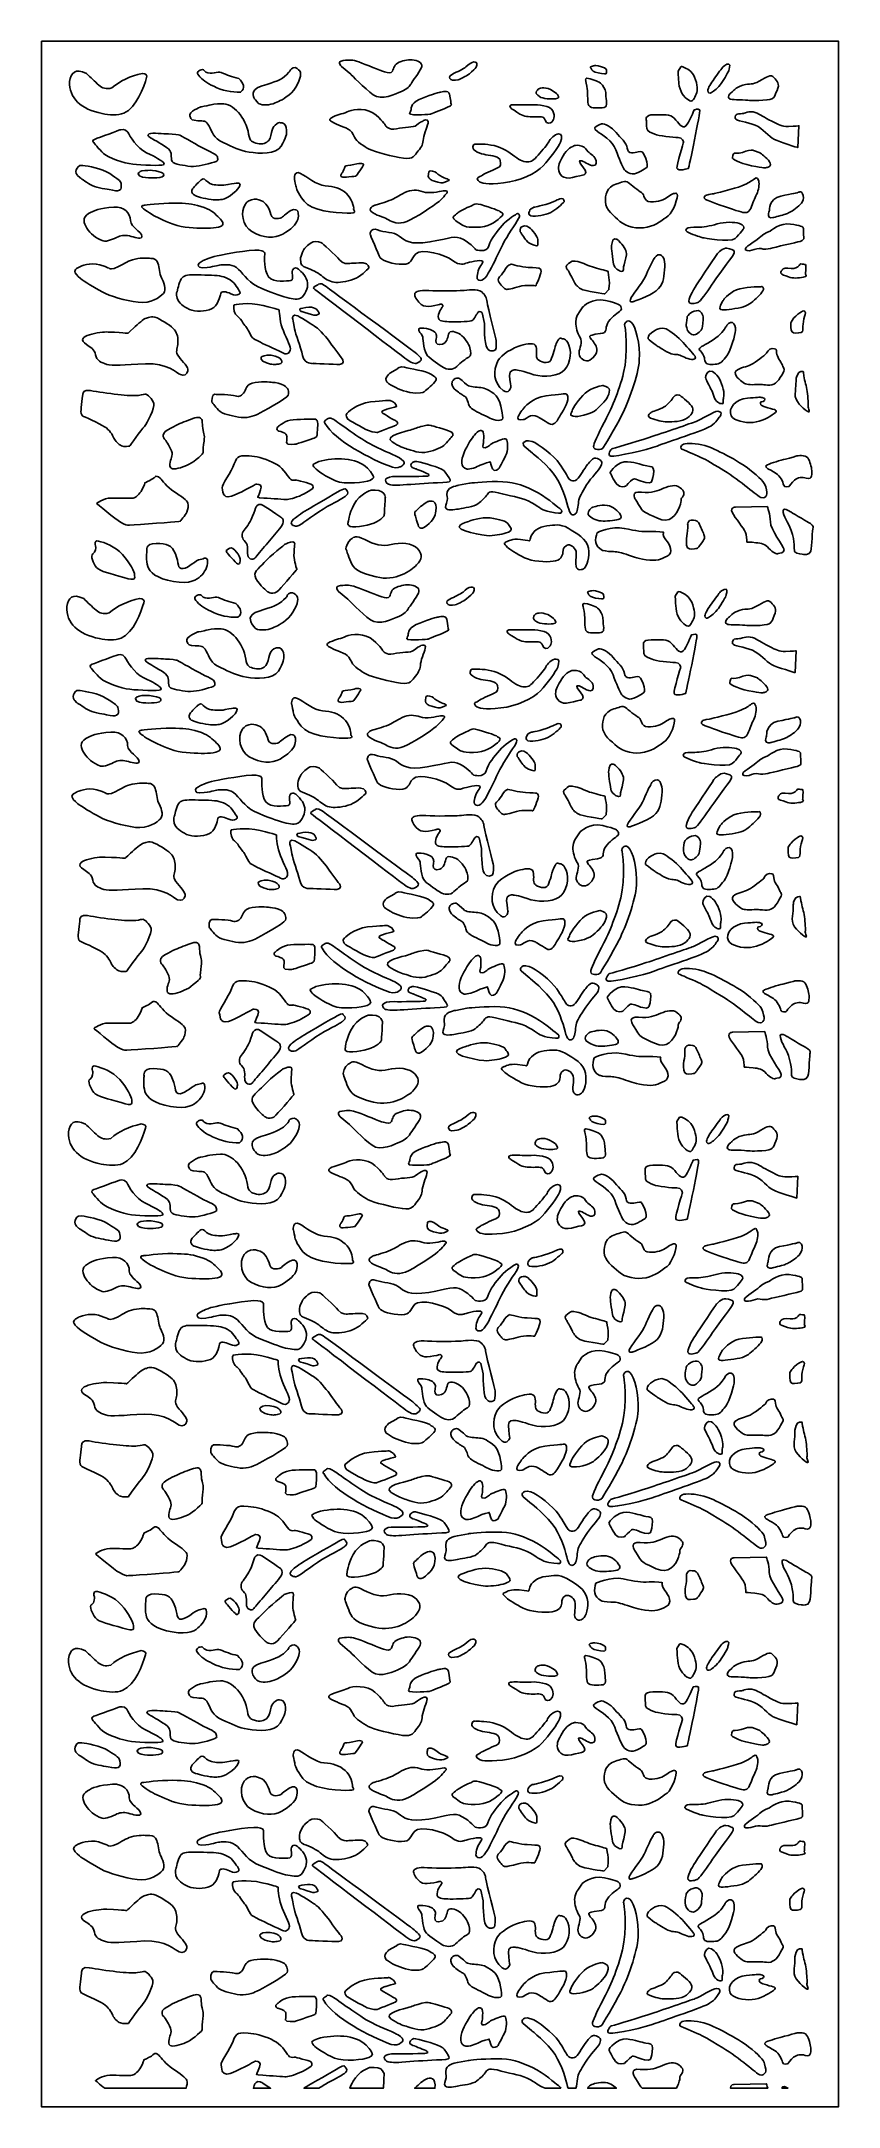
# Model space of a CAD drawing. Header units: centimetres. Extents: x -8.4 to -1.5, y -9 to 9.
import ezdxf

# ---------------------------------------------------------------- set-up
doc = ezdxf.new("R2010")
doc.units = ezdxf.units.CM
doc.header["$MEASUREMENT"] = 0
doc.layers.add('layer 1', color=7, linetype='Continuous')

msp = doc.modelspace()

# ---------------------------------------------------------------- linework, layer by layer
at = {"layer": 'layer 1', "color": 250}
for points, knots in [([(-8.44387, 9.00077), (-8.44387, 9.00077), (-1.49953, 9.00077), (-1.49953, 9.00077), (-1.49953, 9.00077), (-1.49953, 9.00077), (-1.49953, -9.00021), (-1.49953, -9.00021), (-1.49953, -9.00021), (-1.49953, -9.00021), (-8.44387, -9.00021), (-8.44387, -9.00021), (-8.44387, -9.00021), (-8.44387, -9.00021), (-8.44387, 9.00077), (-8.44387, 9.00077)], [0, 0, 0, 0, 0.2, 0.2, 0.2, 0.2, 0.4, 0.4, 0.4, 0.4, 0.6, 0.6, 0.6, 0.6, 1, 1, 1, 1]), ([(-5.83057, 8.7818), (-5.83236, 8.78761), (-5.87597, 8.82633), (-5.81455, 8.83278), (-5.81455, 8.83278), (-5.75314, 8.83924), (-5.73711, 8.84117), (-5.67748, 8.82052), (-5.67748, 8.82052), (-5.61784, 8.79987), (-5.48877, 8.74308), (-5.45495, 8.7347), (-5.45495, 8.7347), (-5.42113, 8.72631), (-5.39798, 8.71856), (-5.38552, 8.74179), (-5.38552, 8.74179), (-5.37305, 8.76503), (-5.37394, 8.80052), (-5.32766, 8.81794), (-5.32766, 8.81794), (-5.28137, 8.83537), (-5.24489, 8.84569), (-5.19682, 8.83666), (-5.19682, 8.83666), (-5.14875, 8.82762), (-5.11848, 8.80568), (-5.1354, 8.76761), (-5.1354, 8.76761), (-5.15231, 8.72953), (-5.21373, 8.64951), (-5.22352, 8.63144), (-5.22352, 8.63144), (-5.23331, 8.61338), (-5.25645, 8.58563), (-5.30719, 8.56433), (-5.30719, 8.56433), (-5.35793, 8.54304), (-5.47987, 8.4798), (-5.55375, 8.53465), (-5.55375, 8.53465), (-5.62762, 8.5895), (-5.74958, 8.71469), (-5.74958, 8.71469), (-5.74958, 8.71469), (-5.74958, 8.71469), (-5.83057, 8.7818), (-5.83057, 8.7818)], [0, 0, 0, 0, 0.07692308, 0.07692308, 0.07692308, 0.07692308, 0.15384615, 0.15384615, 0.15384615, 0.15384615, 0.23076923, 0.23076923, 0.23076923, 0.23076923, 0.30769231, 0.30769231, 0.30769231, 0.30769231, 0.38461538, 0.38461538, 0.38461538, 0.38461538, 0.46153846, 0.46153846, 0.46153846, 0.46153846, 0.53846154, 0.53846154, 0.53846154, 0.53846154, 0.61538462, 0.61538462, 0.61538462, 0.61538462, 0.69230769, 0.69230769, 0.69230769, 0.69230769, 0.76923077, 0.76923077, 0.76923077, 0.76923077, 0.84615385, 0.84615385, 0.84615385, 0.84615385, 1, 1, 1, 1]), ([(-4.80427, 8.66823), (-4.80427, 8.66823), (-4.86747, 8.65468), (-4.87726, 8.66694), (-4.87726, 8.66694), (-4.88706, 8.6792), (-4.90396, 8.69339), (-4.86303, 8.71469), (-4.86303, 8.71469), (-4.82208, 8.73598), (-4.76778, 8.75793), (-4.74642, 8.77729), (-4.74642, 8.77729), (-4.72506, 8.79664), (-4.69302, 8.82182), (-4.67788, 8.82052), (-4.67788, 8.82052), (-4.66275, 8.81923), (-4.64317, 8.81988), (-4.65028, 8.79278), (-4.65028, 8.79278), (-4.65741, 8.76567), (-4.66632, 8.76115), (-4.69657, 8.73405), (-4.69657, 8.73405), (-4.72684, 8.70695), (-4.73307, 8.70566), (-4.75443, 8.69339), (-4.75443, 8.69339), (-4.7758, 8.68113), (-4.80427, 8.66823), (-4.80427, 8.66823)], [0, 0, 0, 0, 0.11111111, 0.11111111, 0.11111111, 0.11111111, 0.22222222, 0.22222222, 0.22222222, 0.22222222, 0.33333333, 0.33333333, 0.33333333, 0.33333333, 0.44444444, 0.44444444, 0.44444444, 0.44444444, 0.55555556, 0.55555556, 0.55555556, 0.55555556, 0.66666667, 0.66666667, 0.66666667, 0.66666667, 0.77777778, 0.77777778, 0.77777778, 0.77777778, 1, 1, 1, 1]), ([(-8.19752, 8.65053), (-8.18486, 8.72616), (-8.14932, 8.76861), (-8.05053, 8.71941), (-8.05053, 8.71941), (-8.01467, 8.68562), (-7.97883, 8.65184), (-7.94298, 8.61805), (-7.94298, 8.61805), (-7.91372, 8.59356), (-7.87845, 8.58101), (-7.83004, 8.59465), (-7.83004, 8.59465), (-7.75834, 8.65573), (-7.66993, 8.69774), (-7.56474, 8.72072), (-7.56474, 8.72072), (-7.53069, 8.71723), (-7.51814, 8.7051), (-7.5271, 8.68433), (-7.5271, 8.68433), (-7.55036, 8.60365), (-7.61539, 8.42168), (-7.72428, 8.37502), (-7.72428, 8.37502), (-7.77835, 8.35184), (-7.85276, 8.35943), (-7.91429, 8.37112), (-7.91429, 8.37112), (-8.10015, 8.41), (-8.20291, 8.50424), (-8.19752, 8.65053)], [0, 0, 0, 0, 0.11111111, 0.11111111, 0.11111111, 0.11111111, 0.22222222, 0.22222222, 0.22222222, 0.22222222, 0.33333333, 0.33333333, 0.33333333, 0.33333333, 0.44444444, 0.44444444, 0.44444444, 0.44444444, 0.55555556, 0.55555556, 0.55555556, 0.55555556, 0.66666667, 0.66666667, 0.66666667, 0.66666667, 0.77777778, 0.77777778, 0.77777778, 0.77777778, 1, 1, 1, 1]), ([(-7.07711, 8.73781), (-7.07139, 8.74491), (-7.06337, 8.75036), (-7.05077, 8.75249), (-7.05077, 8.75249), (-7.03289, 8.7555), (-7.03048, 8.75334), (-7.02195, 8.74306), (-7.02195, 8.74306), (-7.01827, 8.73861), (-7.01457, 8.73448), (-7.01083, 8.73242), (-7.01083, 8.73242), (-6.96213, 8.70528), (-6.91058, 8.74273), (-6.87638, 8.72851), (-6.87638, 8.72851), (-6.827, 8.70797), (-6.78612, 8.69151), (-6.72482, 8.67782), (-6.72482, 8.67782), (-6.68247, 8.63475), (-6.66244, 8.59318), (-6.70788, 8.55696), (-6.70788, 8.55696), (-6.78831, 8.55637), (-6.86706, 8.56999), (-6.94271, 8.60895), (-6.94271, 8.60895), (-7.0033, 8.63584), (-7.04517, 8.66801), (-7.07335, 8.70403), (-7.07335, 8.70403), (-7.08451, 8.71828), (-7.08914, 8.72288), (-7.07711, 8.73781)], [0, 0, 0, 0, 0.1, 0.1, 0.1, 0.1, 0.2, 0.2, 0.2, 0.2, 0.3, 0.3, 0.3, 0.3, 0.4, 0.4, 0.4, 0.4, 0.5, 0.5, 0.5, 0.5, 0.6, 0.6, 0.6, 0.6, 0.7, 0.7, 0.7, 0.7, 0.8, 0.8, 0.8, 0.8, 1, 1, 1, 1]), ([(-6.58958, 8.50498), (-6.59137, 8.51408), (-6.63618, 8.57645), (-6.52146, 8.61155), (-6.52146, 8.61155), (-6.40672, 8.64663), (-6.35116, 8.66613), (-6.30992, 8.70771), (-6.30992, 8.70771), (-6.2687, 8.7493), (-6.28239, 8.74194), (-6.27518, 8.75242), (-6.27518, 8.75242), (-6.26795, 8.7629), (-6.23638, 8.78123), (-6.21654, 8.76486), (-6.21654, 8.76486), (-6.19669, 8.74849), (-6.18542, 8.73933), (-6.18542, 8.7115), (-6.18542, 8.7115), (-6.18542, 8.68367), (-6.2249, 8.57788), (-6.28898, 8.53142), (-6.28898, 8.53142), (-6.35307, 8.48496), (-6.37532, 8.47463), (-6.42517, 8.45721), (-6.42517, 8.45721), (-6.47502, 8.43978), (-6.53911, 8.44495), (-6.55602, 8.46237), (-6.55602, 8.46237), (-6.57294, 8.4798), (-6.58958, 8.50498), (-6.58958, 8.50498)], [0, 0, 0, 0, 0.1, 0.1, 0.1, 0.1, 0.2, 0.2, 0.2, 0.2, 0.3, 0.3, 0.3, 0.3, 0.4, 0.4, 0.4, 0.4, 0.5, 0.5, 0.5, 0.5, 0.6, 0.6, 0.6, 0.6, 0.7, 0.7, 0.7, 0.7, 0.8, 0.8, 0.8, 0.8, 1, 1, 1, 1]), ([(-3.70232, 8.65855), (-3.70232, 8.65855), (-3.71479, 8.69081), (-3.66405, 8.67339), (-3.66405, 8.67339), (-3.6133, 8.65597), (-3.57592, 8.64822), (-3.55634, 8.61725), (-3.55634, 8.61725), (-3.53676, 8.58627), (-3.52786, 8.57659), (-3.52608, 8.5211), (-3.52608, 8.5211), (-3.5243, 8.4656), (-3.5056, 8.42236), (-3.55901, 8.42171), (-3.55901, 8.42171), (-3.61242, 8.42107), (-3.67383, 8.41203), (-3.68096, 8.45398), (-3.68096, 8.45398), (-3.68808, 8.49592), (-3.68452, 8.55207), (-3.68897, 8.58563), (-3.68897, 8.58563), (-3.69342, 8.61918), (-3.70232, 8.65855), (-3.70232, 8.65855)], [0, 0, 0, 0, 0.125, 0.125, 0.125, 0.125, 0.25, 0.25, 0.25, 0.25, 0.375, 0.375, 0.375, 0.375, 0.5, 0.5, 0.5, 0.5, 0.625, 0.625, 0.625, 0.625, 0.75, 0.75, 0.75, 0.75, 1, 1, 1, 1]), ([(-3.63023, 8.78761), (-3.63023, 8.78761), (-3.60885, 8.79535), (-3.56523, 8.77922), (-3.56523, 8.77922), (-3.52162, 8.76309), (-3.52162, 8.75986), (-3.52074, 8.73792), (-3.52074, 8.73792), (-3.51985, 8.71598), (-3.52341, 8.71276), (-3.56435, 8.71921), (-3.56435, 8.71921), (-3.6053, 8.72566), (-3.64179, 8.73598), (-3.64979, 8.75276), (-3.64979, 8.75276), (-3.65781, 8.76954), (-3.66493, 8.77083), (-3.65959, 8.77793), (-3.65959, 8.77793), (-3.65425, 8.78503), (-3.63023, 8.78761), (-3.63023, 8.78761)], [0, 0, 0, 0, 0.14285714, 0.14285714, 0.14285714, 0.14285714, 0.28571429, 0.28571429, 0.28571429, 0.28571429, 0.42857143, 0.42857143, 0.42857143, 0.42857143, 0.57142857, 0.57142857, 0.57142857, 0.57142857, 0.71428571, 0.71428571, 0.71428571, 0.71428571, 1, 1, 1, 1]), ([(-2.87541, 8.77858), (-2.87007, 8.77922), (-2.86739, 8.78632), (-2.83802, 8.77083), (-2.83802, 8.77083), (-2.80865, 8.75534), (-2.76592, 8.73147), (-2.74544, 8.66436), (-2.74544, 8.66436), (-2.72497, 8.59724), (-2.72586, 8.56497), (-2.74634, 8.52754), (-2.74634, 8.52754), (-2.76681, 8.49012), (-2.77126, 8.4656), (-2.80865, 8.48948), (-2.80865, 8.48948), (-2.84603, 8.51335), (-2.88519, 8.56368), (-2.89142, 8.63402), (-2.89142, 8.63402), (-2.89765, 8.70437), (-2.89855, 8.7405), (-2.89855, 8.7405), (-2.89855, 8.7405), (-2.89855, 8.7405), (-2.87541, 8.77858), (-2.87541, 8.77858)], [0, 0, 0, 0, 0.125, 0.125, 0.125, 0.125, 0.25, 0.25, 0.25, 0.25, 0.375, 0.375, 0.375, 0.375, 0.5, 0.5, 0.5, 0.5, 0.625, 0.625, 0.625, 0.625, 0.75, 0.75, 0.75, 0.75, 1, 1, 1, 1]), ([(-2.51045, 8.77406), (-2.50779, 8.77793), (-2.47663, 8.80697), (-2.45617, 8.80181), (-2.45617, 8.80181), (-2.43569, 8.79664), (-2.45795, 8.75083), (-2.45617, 8.7476), (-2.45617, 8.7476), (-2.45438, 8.74437), (-2.49622, 8.67081), (-2.52203, 8.63402), (-2.52203, 8.63402), (-2.54785, 8.59724), (-2.58968, 8.56562), (-2.60748, 8.55465), (-2.60748, 8.55465), (-2.62529, 8.54368), (-2.64041, 8.54949), (-2.63953, 8.57078), (-2.63953, 8.57078), (-2.63863, 8.59208), (-2.61193, 8.63532), (-2.58345, 8.67467), (-2.58345, 8.67467), (-2.55497, 8.71405), (-2.51045, 8.77406), (-2.51045, 8.77406)], [0, 0, 0, 0, 0.125, 0.125, 0.125, 0.125, 0.25, 0.25, 0.25, 0.25, 0.375, 0.375, 0.375, 0.375, 0.5, 0.5, 0.5, 0.5, 0.625, 0.625, 0.625, 0.625, 0.75, 0.75, 0.75, 0.75, 1, 1, 1, 1]), ([(-2.42539, 8.56086), (-2.42539, 8.56086), (-2.40029, 8.59855), (-2.33397, 8.61805), (-2.33397, 8.61805), (-2.26765, 8.63754), (-2.25689, 8.61544), (-2.19056, 8.65314), (-2.19056, 8.65314), (-2.12423, 8.69082), (-2.09018, 8.71682), (-2.06329, 8.68562), (-2.06329, 8.68562), (-2.0364, 8.65443), (-2.00772, 8.63234), (-2.0364, 8.57126), (-2.0364, 8.57126), (-2.06508, 8.51018), (-2.05073, 8.49328), (-2.16009, 8.48678), (-2.16009, 8.48678), (-2.26943, 8.48029), (-2.25689, 8.48678), (-2.33755, 8.49068), (-2.33755, 8.49068), (-2.41822, 8.49458), (-2.45586, 8.48678), (-2.45945, 8.51278), (-2.45945, 8.51278), (-2.46303, 8.53877), (-2.42539, 8.56086), (-2.42539, 8.56086)], [0, 0, 0, 0, 0.11111111, 0.11111111, 0.11111111, 0.11111111, 0.22222222, 0.22222222, 0.22222222, 0.22222222, 0.33333333, 0.33333333, 0.33333333, 0.33333333, 0.44444444, 0.44444444, 0.44444444, 0.44444444, 0.55555556, 0.55555556, 0.55555556, 0.55555556, 0.66666667, 0.66666667, 0.66666667, 0.66666667, 0.77777778, 0.77777778, 0.77777778, 0.77777778, 1, 1, 1, 1]), ([(-5.22363, 8.40231), (-5.22363, 8.40231), (-5.23258, 8.4595), (-5.1537, 8.49328), (-5.1537, 8.49328), (-5.07483, 8.52707), (-4.9852, 8.55696), (-4.97086, 8.55696), (-4.97086, 8.55696), (-4.95652, 8.55696), (-4.89916, 8.58295), (-4.8884, 8.53877), (-4.8884, 8.53877), (-4.87765, 8.49458), (-4.87585, 8.4543), (-4.87585, 8.4543), (-4.87585, 8.4543), (-4.87585, 8.4543), (-4.85256, 8.4478), (-4.91171, 8.42311), (-4.91171, 8.42311), (-4.97086, 8.39842), (-5.05333, 8.36592), (-5.05333, 8.36592), (-5.05333, 8.36592), (-5.05333, 8.36592), (-5.08917, 8.36202), (-5.13399, 8.36072), (-5.13399, 8.36072), (-5.17881, 8.35943), (-5.23617, 8.36072), (-5.23617, 8.36982), (-5.23617, 8.36982), (-5.23617, 8.37892), (-5.22363, 8.40231), (-5.22363, 8.40231)], [0, 0, 0, 0, 0.1, 0.1, 0.1, 0.1, 0.2, 0.2, 0.2, 0.2, 0.3, 0.3, 0.3, 0.3, 0.4, 0.4, 0.4, 0.4, 0.5, 0.5, 0.5, 0.5, 0.6, 0.6, 0.6, 0.6, 0.7, 0.7, 0.7, 0.7, 0.8, 0.8, 0.8, 0.8, 1, 1, 1, 1]), ([(-4.11355, 8.58627), (-4.11355, 8.58627), (-4.06548, 8.60886), (-4.00941, 8.57981), (-4.00941, 8.57981), (-3.95333, 8.55078), (-3.94888, 8.53852), (-3.94354, 8.5269), (-3.94354, 8.5269), (-3.9382, 8.51529), (-3.9284, 8.50432), (-3.9649, 8.49979), (-3.9649, 8.49979), (-4.0014, 8.49529), (-4.07794, 8.49979), (-4.10465, 8.51851), (-4.10465, 8.51851), (-4.13135, 8.53723), (-4.13402, 8.54239), (-4.13402, 8.5553), (-4.13402, 8.5553), (-4.13402, 8.5682), (-4.11355, 8.58627), (-4.11355, 8.58627)], [0, 0, 0, 0, 0.14285714, 0.14285714, 0.14285714, 0.14285714, 0.28571429, 0.28571429, 0.28571429, 0.28571429, 0.42857143, 0.42857143, 0.42857143, 0.42857143, 0.57142857, 0.57142857, 0.57142857, 0.57142857, 0.71428571, 0.71428571, 0.71428571, 0.71428571, 1, 1, 1, 1]), ([(-7.05715, 8.42881), (-7.05715, 8.42881), (-7.16486, 8.38687), (-7.15151, 8.35009), (-7.15151, 8.35009), (-7.13815, 8.31331), (-7.13459, 8.31395), (-7.0803, 8.30879), (-7.0803, 8.30879), (-7.02599, 8.30363), (-7.01265, 8.31589), (-6.98327, 8.26232), (-6.98327, 8.26232), (-6.95389, 8.20876), (-6.94767, 8.15713), (-6.85954, 8.11842), (-6.85954, 8.11842), (-6.77142, 8.0797), (-6.72247, 8.04937), (-6.63346, 8.03517), (-6.63346, 8.03517), (-6.54445, 8.02097), (-6.40114, 8.01259), (-6.35485, 8.08808), (-6.35485, 8.08808), (-6.30857, 8.16359), (-6.30679, 8.19328), (-6.30768, 8.22554), (-6.30768, 8.22554), (-6.30857, 8.2578), (-6.32192, 8.2862), (-6.34507, 8.28942), (-6.34507, 8.28942), (-6.3682, 8.29266), (-6.37266, 8.29588), (-6.39402, 8.28104), (-6.39402, 8.28104), (-6.41538, 8.26619), (-6.42606, 8.25393), (-6.43318, 8.22748), (-6.43318, 8.22748), (-6.4403, 8.20102), (-6.44564, 8.15778), (-6.46345, 8.13713), (-6.46345, 8.13713), (-6.48125, 8.11648), (-6.51597, 8.09841), (-6.56047, 8.11003), (-6.56047, 8.11003), (-6.60497, 8.12164), (-6.62989, 8.12551), (-6.63879, 8.19263), (-6.63879, 8.19263), (-6.6477, 8.25974), (-6.68598, 8.33331), (-6.72692, 8.38041), (-6.72692, 8.38041), (-6.76787, 8.42753), (-6.82483, 8.45979), (-6.87468, 8.45721), (-6.87468, 8.45721), (-6.92453, 8.45463), (-6.96547, 8.45011), (-6.98327, 8.4443), (-6.98327, 8.4443), (-7.00108, 8.43849), (-7.05715, 8.42881), (-7.05715, 8.42881)], [0, 0, 0, 0, 0.05555556, 0.05555556, 0.05555556, 0.05555556, 0.11111111, 0.11111111, 0.11111111, 0.11111111, 0.16666667, 0.16666667, 0.16666667, 0.16666667, 0.22222222, 0.22222222, 0.22222222, 0.22222222, 0.27777778, 0.27777778, 0.27777778, 0.27777778, 0.33333333, 0.33333333, 0.33333333, 0.33333333, 0.38888889, 0.38888889, 0.38888889, 0.38888889, 0.44444444, 0.44444444, 0.44444444, 0.44444444, 0.5, 0.5, 0.5, 0.5, 0.55555556, 0.55555556, 0.55555556, 0.55555556, 0.61111111, 0.61111111, 0.61111111, 0.61111111, 0.66666667, 0.66666667, 0.66666667, 0.66666667, 0.72222222, 0.72222222, 0.72222222, 0.72222222, 0.77777778, 0.77777778, 0.77777778, 0.77777778, 0.83333333, 0.83333333, 0.83333333, 0.83333333, 0.88888889, 0.88888889, 0.88888889, 0.88888889, 1, 1, 1, 1]), ([(-5.84565, 8.26716), (-5.84565, 8.26716), (-5.89943, 8.29054), (-5.91197, 8.29834), (-5.91197, 8.29834), (-5.92452, 8.30614), (-5.95141, 8.32044), (-5.90301, 8.34253), (-5.90301, 8.34253), (-5.85461, 8.36463), (-5.80621, 8.37112), (-5.76498, 8.39192), (-5.76498, 8.39192), (-5.72375, 8.41271), (-5.59827, 8.4218), (-5.52836, 8.35813), (-5.52836, 8.35813), (-5.45846, 8.29445), (-5.4459, 8.26586), (-5.4459, 8.26586), (-5.4459, 8.26586), (-5.4459, 8.26586), (-5.41901, 8.22297), (-5.35089, 8.23856), (-5.35089, 8.23856), (-5.28278, 8.25416), (-5.20032, 8.24766), (-5.17702, 8.26845), (-5.17702, 8.26845), (-5.1537, 8.28925), (-5.12144, 8.30614), (-5.12144, 8.30614), (-5.12144, 8.30614), (-5.12144, 8.30614), (-5.07663, 8.33214), (-5.07483, 8.30095), (-5.07483, 8.30095), (-5.07304, 8.26976), (-5.11068, 8.20217), (-5.11606, 8.15279), (-5.11606, 8.15279), (-5.12144, 8.10341), (-5.12861, 8.08391), (-5.16088, 8.04492), (-5.16088, 8.04492), (-5.19315, 8.00594), (-5.20211, 7.96955), (-5.28995, 7.98254), (-5.28995, 7.98254), (-5.37778, 7.99553), (-5.5427, 8.03583), (-5.58751, 8.06052), (-5.58751, 8.06052), (-5.63233, 8.08521), (-5.70045, 8.1281), (-5.71658, 8.16448), (-5.71658, 8.16448), (-5.73271, 8.20088), (-5.74706, 8.22167), (-5.77036, 8.23467), (-5.77036, 8.23467), (-5.79366, 8.24766), (-5.84565, 8.26716), (-5.84565, 8.26716)], [0, 0, 0, 0, 0.05882353, 0.05882353, 0.05882353, 0.05882353, 0.11764706, 0.11764706, 0.11764706, 0.11764706, 0.17647059, 0.17647059, 0.17647059, 0.17647059, 0.23529412, 0.23529412, 0.23529412, 0.23529412, 0.29411765, 0.29411765, 0.29411765, 0.29411765, 0.35294118, 0.35294118, 0.35294118, 0.35294118, 0.41176471, 0.41176471, 0.41176471, 0.41176471, 0.47058824, 0.47058824, 0.47058824, 0.47058824, 0.52941176, 0.52941176, 0.52941176, 0.52941176, 0.58823529, 0.58823529, 0.58823529, 0.58823529, 0.64705882, 0.64705882, 0.64705882, 0.64705882, 0.70588235, 0.70588235, 0.70588235, 0.70588235, 0.76470588, 0.76470588, 0.76470588, 0.76470588, 0.82352941, 0.82352941, 0.82352941, 0.82352941, 0.88235294, 0.88235294, 0.88235294, 0.88235294, 1, 1, 1, 1]), ([(-4.35121, 8.41527), (-4.35121, 8.41527), (-4.38058, 8.44237), (-4.34765, 8.44624), (-4.34765, 8.44624), (-4.31471, 8.45011), (-4.26487, 8.44624), (-4.20435, 8.44624), (-4.20435, 8.44624), (-4.14381, 8.44624), (-4.1358, 8.45076), (-4.09664, 8.44365), (-4.09664, 8.44365), (-4.05747, 8.43655), (-4.02009, 8.4314), (-4.0014, 8.41075), (-4.0014, 8.41075), (-3.9827, 8.39009), (-3.97736, 8.36493), (-3.97736, 8.34428), (-3.97736, 8.34428), (-3.97736, 8.32363), (-3.98626, 8.31395), (-3.99605, 8.29846), (-3.99605, 8.29846), (-4.00585, 8.28297), (-4.045, 8.27588), (-4.05569, 8.31395), (-4.05569, 8.31395), (-4.06637, 8.35202), (-4.10109, 8.34234), (-4.15094, 8.34234), (-4.15094, 8.34234), (-4.20078, 8.34234), (-4.23905, 8.34493), (-4.27555, 8.36687), (-4.27555, 8.36687), (-4.31204, 8.3888), (-4.35121, 8.41527), (-4.35121, 8.41527)], [0, 0, 0, 0, 0.09090909, 0.09090909, 0.09090909, 0.09090909, 0.18181818, 0.18181818, 0.18181818, 0.18181818, 0.27272727, 0.27272727, 0.27272727, 0.27272727, 0.36363636, 0.36363636, 0.36363636, 0.36363636, 0.45454545, 0.45454545, 0.45454545, 0.45454545, 0.54545455, 0.54545455, 0.54545455, 0.54545455, 0.63636364, 0.63636364, 0.63636364, 0.63636364, 0.72727273, 0.72727273, 0.72727273, 0.72727273, 0.81818182, 0.81818182, 0.81818182, 0.81818182, 1, 1, 1, 1]), ([(-3.61925, 8.25286), (-3.61925, 8.25286), (-3.63897, 8.23986), (-3.60133, 8.21517), (-3.60133, 8.21517), (-3.56369, 8.19047), (-3.46867, 8.1359), (-3.44, 8.05532), (-3.44, 8.05532), (-3.41131, 7.97475), (-3.38263, 7.91107), (-3.37008, 7.89027), (-3.37008, 7.89027), (-3.35753, 7.86948), (-3.31272, 7.82789), (-3.25894, 7.85129), (-3.25894, 7.85129), (-3.20517, 7.87468), (-3.16932, 7.90197), (-3.16932, 7.90197), (-3.16932, 7.90197), (-3.16932, 7.90197), (-3.16214, 7.91366), (-3.16932, 7.95005), (-3.16932, 7.95005), (-3.17648, 7.98644), (-3.20696, 8.03323), (-3.20696, 8.03323), (-3.20696, 8.03323), (-3.20696, 8.03323), (-3.21234, 8.04492), (-3.2446, 8.03713), (-3.2446, 8.03713), (-3.27686, 8.02933), (-3.33602, 8.01503), (-3.3414, 8.06831), (-3.3414, 8.06831), (-3.34677, 8.1216), (-3.40055, 8.15799), (-3.43819, 8.20607), (-3.43819, 8.20607), (-3.47584, 8.25416), (-3.54039, 8.28794), (-3.56548, 8.28145), (-3.56548, 8.28145), (-3.59057, 8.27495), (-3.61925, 8.25286), (-3.61925, 8.25286)], [0, 0, 0, 0, 0.07692308, 0.07692308, 0.07692308, 0.07692308, 0.15384615, 0.15384615, 0.15384615, 0.15384615, 0.23076923, 0.23076923, 0.23076923, 0.23076923, 0.30769231, 0.30769231, 0.30769231, 0.30769231, 0.38461538, 0.38461538, 0.38461538, 0.38461538, 0.46153846, 0.46153846, 0.46153846, 0.46153846, 0.53846154, 0.53846154, 0.53846154, 0.53846154, 0.61538462, 0.61538462, 0.61538462, 0.61538462, 0.69230769, 0.69230769, 0.69230769, 0.69230769, 0.76923077, 0.76923077, 0.76923077, 0.76923077, 0.84615385, 0.84615385, 0.84615385, 0.84615385, 1, 1, 1, 1]), ([(-3.17469, 8.31654), (-3.17469, 8.31654), (-3.19083, 8.36072), (-3.10836, 8.36072), (-3.10836, 8.36072), (-3.02591, 8.36072), (-2.96675, 8.36852), (-2.93091, 8.32953), (-2.93091, 8.32953), (-2.89504, 8.29054), (-2.86099, 8.23467), (-2.83052, 8.26325), (-2.83052, 8.26325), (-2.80004, 8.29185), (-2.75881, 8.40231), (-2.75881, 8.40231), (-2.75881, 8.40231), (-2.75881, 8.40231), (-2.72117, 8.4179), (-2.71041, 8.40361), (-2.71041, 8.40361), (-2.69965, 8.38932), (-2.80721, 7.89287), (-2.80721, 7.89287), (-2.80721, 7.89287), (-2.80721, 7.89287), (-2.90222, 7.86298), (-2.90759, 7.89417), (-2.90759, 7.89417), (-2.91298, 7.92536), (-2.85023, 8.1216), (-2.85023, 8.1216), (-2.85023, 8.1216), (-2.85023, 8.1216), (-2.8574, 8.16448), (-2.89863, 8.16319), (-2.89863, 8.16319), (-2.93986, 8.16189), (-3.07252, 8.17748), (-3.0994, 8.19047), (-3.0994, 8.19047), (-3.1263, 8.20348), (-3.16752, 8.21257), (-3.17111, 8.23986), (-3.17111, 8.23986), (-3.17469, 8.26716), (-3.17469, 8.31654), (-3.17469, 8.31654)], [0, 0, 0, 0, 0.07692308, 0.07692308, 0.07692308, 0.07692308, 0.15384615, 0.15384615, 0.15384615, 0.15384615, 0.23076923, 0.23076923, 0.23076923, 0.23076923, 0.30769231, 0.30769231, 0.30769231, 0.30769231, 0.38461538, 0.38461538, 0.38461538, 0.38461538, 0.46153846, 0.46153846, 0.46153846, 0.46153846, 0.53846154, 0.53846154, 0.53846154, 0.53846154, 0.61538462, 0.61538462, 0.61538462, 0.61538462, 0.69230769, 0.69230769, 0.69230769, 0.69230769, 0.76923077, 0.76923077, 0.76923077, 0.76923077, 0.84615385, 0.84615385, 0.84615385, 0.84615385, 1, 1, 1, 1]), ([(-2.33217, 8.37112), (-2.33217, 8.37112), (-2.27481, 8.39711), (-2.22641, 8.38022), (-2.22641, 8.38022), (-2.17801, 8.36332), (-2.15291, 8.33863), (-2.083, 8.30484), (-2.083, 8.30484), (-2.01309, 8.27105), (-2.00055, 8.25806), (-1.93781, 8.25936), (-1.93781, 8.25936), (-1.87507, 8.26066), (-1.84638, 8.26455), (-1.84638, 8.26455), (-1.84638, 8.26455), (-1.84638, 8.26455), (-1.85534, 8.07481), (-1.85534, 8.07481), (-1.85534, 8.07481), (-1.85534, 8.07481), (-2.00951, 8.1203), (-2.0597, 8.14499), (-2.0597, 8.14499), (-2.10989, 8.16969), (-2.1565, 8.24116), (-2.22641, 8.26976), (-2.22641, 8.26976), (-2.29632, 8.29834), (-2.39671, 8.30874), (-2.40029, 8.32824), (-2.40029, 8.32824), (-2.40388, 8.34773), (-2.39492, 8.36202), (-2.38416, 8.36592), (-2.38416, 8.36592), (-2.37341, 8.36982), (-2.33217, 8.37112), (-2.33217, 8.37112)], [0, 0, 0, 0, 0.09090909, 0.09090909, 0.09090909, 0.09090909, 0.18181818, 0.18181818, 0.18181818, 0.18181818, 0.27272727, 0.27272727, 0.27272727, 0.27272727, 0.36363636, 0.36363636, 0.36363636, 0.36363636, 0.45454545, 0.45454545, 0.45454545, 0.45454545, 0.54545455, 0.54545455, 0.54545455, 0.54545455, 0.63636364, 0.63636364, 0.63636364, 0.63636364, 0.72727273, 0.72727273, 0.72727273, 0.72727273, 0.81818182, 0.81818182, 0.81818182, 0.81818182, 1, 1, 1, 1]), ([(-7.98999, 8.12035), (-7.98999, 8.12035), (-8.0069, 8.13713), (-7.97575, 8.14875), (-7.97575, 8.14875), (-7.94459, 8.16036), (-7.75945, 8.22812), (-7.75945, 8.22812), (-7.75945, 8.22812), (-7.75945, 8.22812), (-7.70961, 8.24555), (-7.69091, 8.2094), (-7.69091, 8.2094), (-7.67222, 8.17327), (-7.61436, 8.07131), (-7.52713, 8.03001), (-7.52713, 8.03001), (-7.4399, 7.98871), (-7.40073, 7.96096), (-7.40073, 7.96096), (-7.40073, 7.96096), (-7.40073, 7.96096), (-7.36068, 7.9345), (-7.38026, 7.92482), (-7.38026, 7.92482), (-7.39984, 7.91514), (-7.56985, 7.91966), (-7.64819, 7.92934), (-7.64819, 7.92934), (-7.72651, 7.93902), (-7.86092, 7.98548), (-7.90187, 8.02291), (-7.90187, 8.02291), (-7.94281, 8.06034), (-7.98999, 8.12035), (-7.98999, 8.12035)], [0, 0, 0, 0, 0.1, 0.1, 0.1, 0.1, 0.2, 0.2, 0.2, 0.2, 0.3, 0.3, 0.3, 0.3, 0.4, 0.4, 0.4, 0.4, 0.5, 0.5, 0.5, 0.5, 0.6, 0.6, 0.6, 0.6, 0.7, 0.7, 0.7, 0.7, 0.8, 0.8, 0.8, 0.8, 1, 1, 1, 1]), ([(-7.48586, 8.15668), (-7.48586, 8.15668), (-7.53605, 8.18268), (-7.50558, 8.19438), (-7.50558, 8.19438), (-7.47511, 8.20607), (-7.38011, 8.19308), (-7.33708, 8.19308), (-7.33708, 8.19308), (-7.29406, 8.19308), (-7.23848, 8.18268), (-7.23848, 8.18268), (-7.23848, 8.18268), (-7.23848, 8.18268), (-7.11839, 8.1151), (-7.04489, 8.07481), (-7.04489, 8.07481), (-6.9714, 8.03452), (-6.91044, 8.01503), (-6.91044, 7.99034), (-6.91044, 7.99034), (-6.91044, 7.96565), (-6.88714, 7.96305), (-6.96243, 7.94095), (-6.96243, 7.94095), (-7.03772, 7.91886), (-7.10404, 7.90327), (-7.16679, 7.91366), (-7.16679, 7.91366), (-7.22952, 7.92406), (-7.30482, 7.92666), (-7.3102, 7.96695), (-7.3102, 7.96695), (-7.31557, 8.00723), (-7.30123, 8.04232), (-7.35321, 8.07611), (-7.35321, 8.07611), (-7.4052, 8.1099), (-7.48586, 8.15668), (-7.48586, 8.15668)], [0, 0, 0, 0, 0.09090909, 0.09090909, 0.09090909, 0.09090909, 0.18181818, 0.18181818, 0.18181818, 0.18181818, 0.27272727, 0.27272727, 0.27272727, 0.27272727, 0.36363636, 0.36363636, 0.36363636, 0.36363636, 0.45454545, 0.45454545, 0.45454545, 0.45454545, 0.54545455, 0.54545455, 0.54545455, 0.54545455, 0.63636364, 0.63636364, 0.63636364, 0.63636364, 0.72727273, 0.72727273, 0.72727273, 0.72727273, 0.81818182, 0.81818182, 0.81818182, 0.81818182, 1, 1, 1, 1]), ([(-4.65178, 8.10471), (-4.65178, 8.10471), (-4.68405, 8.1138), (-4.68584, 8.08001), (-4.68584, 8.08001), (-4.68764, 8.04622), (-4.6213, 8.01893), (-4.57112, 8.01244), (-4.57112, 8.01244), (-4.52092, 8.00594), (-4.45101, 7.99684), (-4.44743, 7.96175), (-4.44743, 7.96175), (-4.44385, 7.92666), (-4.43667, 7.91107), (-4.47611, 7.89417), (-4.47611, 7.89417), (-4.51555, 7.87727), (-4.598, 7.84088), (-4.61055, 7.82919), (-4.61055, 7.82919), (-4.6231, 7.81749), (-4.66612, 7.8123), (-4.63924, 7.78631), (-4.63924, 7.78631), (-4.61234, 7.76031), (-4.55857, 7.75122), (-4.41875, 7.76681), (-4.41875, 7.76681), (-4.27893, 7.7824), (-4.13373, 7.84999), (-4.07278, 7.91626), (-4.07278, 7.91626), (-4.01183, 7.98254), (-3.93654, 8.08391), (-3.9222, 8.1229), (-3.9222, 8.1229), (-3.90786, 8.16189), (-3.90428, 8.19438), (-3.93834, 8.19308), (-3.93834, 8.19308), (-3.9724, 8.19177), (-4.01362, 8.15019), (-4.02438, 8.12549), (-4.02438, 8.12549), (-4.03513, 8.10081), (-4.07636, 8.05662), (-4.1176, 8.00983), (-4.1176, 8.00983), (-4.15882, 7.96305), (-4.17137, 7.95005), (-4.21081, 7.95005), (-4.21081, 7.95005), (-4.25024, 7.95005), (-4.28789, 7.97084), (-4.33987, 8.01113), (-4.33987, 8.01113), (-4.39186, 8.05142), (-4.4528, 8.08521), (-4.52809, 8.09691), (-4.52809, 8.09691), (-4.60338, 8.10861), (-4.65178, 8.10471), (-4.65178, 8.10471)], [0, 0, 0, 0, 0.05882353, 0.05882353, 0.05882353, 0.05882353, 0.11764706, 0.11764706, 0.11764706, 0.11764706, 0.17647059, 0.17647059, 0.17647059, 0.17647059, 0.23529412, 0.23529412, 0.23529412, 0.23529412, 0.29411765, 0.29411765, 0.29411765, 0.29411765, 0.35294118, 0.35294118, 0.35294118, 0.35294118, 0.41176471, 0.41176471, 0.41176471, 0.41176471, 0.47058824, 0.47058824, 0.47058824, 0.47058824, 0.52941176, 0.52941176, 0.52941176, 0.52941176, 0.58823529, 0.58823529, 0.58823529, 0.58823529, 0.64705882, 0.64705882, 0.64705882, 0.64705882, 0.70588235, 0.70588235, 0.70588235, 0.70588235, 0.76470588, 0.76470588, 0.76470588, 0.76470588, 0.82352941, 0.82352941, 0.82352941, 0.82352941, 0.88235294, 0.88235294, 0.88235294, 0.88235294, 1, 1, 1, 1]), ([(-8.12795, 7.83061), (-8.13152, 7.83383), (-8.15021, 7.86223), (-8.13952, 7.87965), (-8.13952, 7.87965), (-8.12885, 7.89707), (-8.12795, 7.92482), (-8.08257, 7.91837), (-8.08257, 7.91837), (-8.03716, 7.91191), (-7.92056, 7.89513), (-7.84846, 7.84739), (-7.84846, 7.84739), (-7.77636, 7.79963), (-7.75322, 7.78866), (-7.74966, 7.76027), (-7.74966, 7.76027), (-7.7461, 7.73187), (-7.74343, 7.71316), (-7.7639, 7.70348), (-7.7639, 7.70348), (-7.78437, 7.6938), (-7.80485, 7.69896), (-7.85202, 7.708), (-7.85202, 7.708), (-7.8992, 7.71704), (-7.97575, 7.72606), (-8.01758, 7.75253), (-8.01758, 7.75253), (-8.05942, 7.77898), (-8.10927, 7.81254), (-8.10927, 7.81254), (-8.10927, 7.81254), (-8.10927, 7.81254), (-8.12795, 7.83061), (-8.12795, 7.83061)], [0, 0, 0, 0, 0.1, 0.1, 0.1, 0.1, 0.2, 0.2, 0.2, 0.2, 0.3, 0.3, 0.3, 0.3, 0.4, 0.4, 0.4, 0.4, 0.5, 0.5, 0.5, 0.5, 0.6, 0.6, 0.6, 0.6, 0.7, 0.7, 0.7, 0.7, 0.8, 0.8, 0.8, 0.8, 1, 1, 1, 1]), ([(-5.82613, 7.8519), (-5.82435, 7.85512), (-5.80654, 7.88159), (-5.80299, 7.89579), (-5.80299, 7.89579), (-5.79942, 7.90998), (-5.79942, 7.91773), (-5.7745, 7.91837), (-5.7745, 7.91837), (-5.74958, 7.91901), (-5.69262, 7.93256), (-5.67926, 7.93515), (-5.67926, 7.93515), (-5.6659, 7.93773), (-5.63742, 7.93773), (-5.63742, 7.92611), (-5.63742, 7.92611), (-5.63742, 7.9145), (-5.7015, 7.82802), (-5.7015, 7.82802), (-5.7015, 7.82802), (-5.7015, 7.82802), (-5.70863, 7.82351), (-5.74068, 7.82158), (-5.74068, 7.82158), (-5.77272, 7.81964), (-5.80387, 7.81318), (-5.81812, 7.81641), (-5.81812, 7.81641), (-5.83236, 7.81964), (-5.83592, 7.8248), (-5.83502, 7.83319), (-5.83502, 7.83319), (-5.83414, 7.84158), (-5.82613, 7.8519), (-5.82613, 7.8519)], [0, 0, 0, 0, 0.1, 0.1, 0.1, 0.1, 0.2, 0.2, 0.2, 0.2, 0.3, 0.3, 0.3, 0.3, 0.4, 0.4, 0.4, 0.4, 0.5, 0.5, 0.5, 0.5, 0.6, 0.6, 0.6, 0.6, 0.7, 0.7, 0.7, 0.7, 0.8, 0.8, 0.8, 0.8, 1, 1, 1, 1]), ([(-3.79672, 8.093), (-3.79672, 8.093), (-3.85228, 8.07741), (-3.88635, 8.02153), (-3.88635, 8.02153), (-3.92041, 7.96565), (-3.94191, 7.92666), (-3.94013, 7.89157), (-3.94013, 7.89157), (-3.93761, 7.8422), (-3.90161, 7.79228), (-3.81644, 7.81359), (-3.81644, 7.81359), (-3.77704, 7.82346), (-3.71964, 7.83569), (-3.71964, 7.83569), (-3.71964, 7.83569), (-3.71964, 7.83569), (-3.68917, 7.84739), (-3.70708, 7.87727), (-3.70708, 7.87727), (-3.72502, 7.90717), (-3.7519, 7.93576), (-3.7519, 7.94226), (-3.7519, 7.94226), (-3.7519, 7.94875), (-3.76624, 7.96175), (-3.74473, 7.96045), (-3.74473, 7.96045), (-3.72322, 7.95915), (-3.67303, 7.92146), (-3.65152, 7.91756), (-3.65152, 7.91756), (-3.63, 7.91366), (-3.60491, 7.92016), (-3.61208, 7.95915), (-3.61208, 7.95915), (-3.61925, 7.99814), (-3.66048, 8.01633), (-3.68199, 8.03842), (-3.68199, 8.03842), (-3.70351, 8.06052), (-3.70351, 8.07741), (-3.73577, 8.08781), (-3.73577, 8.08781), (-3.76804, 8.09821), (-3.79672, 8.093), (-3.79672, 8.093)], [0, 0, 0, 0, 0.07692308, 0.07692308, 0.07692308, 0.07692308, 0.15384615, 0.15384615, 0.15384615, 0.15384615, 0.23076923, 0.23076923, 0.23076923, 0.23076923, 0.30769231, 0.30769231, 0.30769231, 0.30769231, 0.38461538, 0.38461538, 0.38461538, 0.38461538, 0.46153846, 0.46153846, 0.46153846, 0.46153846, 0.53846154, 0.53846154, 0.53846154, 0.53846154, 0.61538462, 0.61538462, 0.61538462, 0.61538462, 0.69230769, 0.69230769, 0.69230769, 0.69230769, 0.76923077, 0.76923077, 0.76923077, 0.76923077, 0.84615385, 0.84615385, 0.84615385, 0.84615385, 1, 1, 1, 1]), ([(-2.4236, 7.97994), (-2.4236, 7.97994), (-2.3752, 7.93966), (-2.25868, 7.91626), (-2.25868, 7.91626), (-2.14215, 7.89287), (-2.14215, 7.89677), (-2.12244, 7.90197), (-2.12244, 7.90197), (-2.10273, 7.90717), (-2.07405, 7.92276), (-2.11169, 7.96435), (-2.11169, 7.96435), (-2.14933, 8.00594), (-2.18339, 8.02803), (-2.18339, 8.02803), (-2.18339, 8.02803), (-2.18339, 8.02803), (-2.24254, 8.05012), (-2.24254, 8.05012), (-2.24254, 8.05012), (-2.24254, 8.05012), (-2.27302, 8.05662), (-2.30887, 8.04232), (-2.30887, 8.04232), (-2.34472, 8.02803), (-2.39492, 8.02153), (-2.40746, 8.02543), (-2.40746, 8.02543), (-2.42001, 8.02933), (-2.4236, 7.97994), (-2.4236, 7.97994)], [0, 0, 0, 0, 0.11111111, 0.11111111, 0.11111111, 0.11111111, 0.22222222, 0.22222222, 0.22222222, 0.22222222, 0.33333333, 0.33333333, 0.33333333, 0.33333333, 0.44444444, 0.44444444, 0.44444444, 0.44444444, 0.55555556, 0.55555556, 0.55555556, 0.55555556, 0.66666667, 0.66666667, 0.66666667, 0.66666667, 0.77777778, 0.77777778, 0.77777778, 0.77777778, 1, 1, 1, 1]), ([(-7.59211, 7.85771), (-7.59211, 7.85771), (-7.58499, 7.8719), (-7.54315, 7.87384), (-7.54315, 7.87384), (-7.50132, 7.87578), (-7.49509, 7.88029), (-7.44702, 7.87061), (-7.44702, 7.87061), (-7.39896, 7.86093), (-7.38204, 7.85642), (-7.37937, 7.8448), (-7.37937, 7.8448), (-7.3767, 7.83319), (-7.37492, 7.82028), (-7.41231, 7.81512), (-7.41231, 7.81512), (-7.44968, 7.80996), (-7.47196, 7.80802), (-7.50933, 7.8106), (-7.50933, 7.8106), (-7.54015, 7.81273), (-7.59436, 7.81479), (-7.60012, 7.8448), (-7.60012, 7.8448), (-7.60161, 7.85258), (-7.59211, 7.85771), (-7.59211, 7.85771)], [0, 0, 0, 0, 0.125, 0.125, 0.125, 0.125, 0.25, 0.25, 0.25, 0.25, 0.375, 0.375, 0.375, 0.375, 0.5, 0.5, 0.5, 0.5, 0.625, 0.625, 0.625, 0.625, 0.75, 0.75, 0.75, 0.75, 1, 1, 1, 1]), ([(-6.86933, 7.62346), (-6.90939, 7.61959), (-6.91919, 7.61378), (-6.98772, 7.62539), (-6.98772, 7.62539), (-7.05626, 7.63701), (-7.10878, 7.65508), (-7.11946, 7.66605), (-7.11946, 7.66605), (-7.13014, 7.67702), (-7.14082, 7.69186), (-7.12658, 7.7151), (-7.12658, 7.7151), (-7.11233, 7.73832), (-7.05804, 7.78802), (-7.05804, 7.78802), (-7.05804, 7.78802), (-7.05804, 7.78802), (-7.03757, 7.80866), (-7.02244, 7.79899), (-7.02244, 7.79899), (-7.00731, 7.7893), (-6.98683, 7.76091), (-6.95301, 7.75381), (-6.95301, 7.75381), (-6.91919, 7.74672), (-6.86578, 7.74155), (-6.81949, 7.75188), (-6.81949, 7.75188), (-6.7732, 7.7622), (-6.74206, 7.76414), (-6.74206, 7.76414), (-6.74206, 7.76414), (-6.74206, 7.76414), (-6.71357, 7.76931), (-6.71357, 7.7551), (-6.71357, 7.7551), (-6.71357, 7.70968), (-6.82437, 7.62779), (-6.86933, 7.62346)], [0, 0, 0, 0, 0.09090909, 0.09090909, 0.09090909, 0.09090909, 0.18181818, 0.18181818, 0.18181818, 0.18181818, 0.27272727, 0.27272727, 0.27272727, 0.27272727, 0.36363636, 0.36363636, 0.36363636, 0.36363636, 0.45454545, 0.45454545, 0.45454545, 0.45454545, 0.54545455, 0.54545455, 0.54545455, 0.54545455, 0.63636364, 0.63636364, 0.63636364, 0.63636364, 0.72727273, 0.72727273, 0.72727273, 0.72727273, 0.81818182, 0.81818182, 0.81818182, 0.81818182, 1, 1, 1, 1]), ([(-6.24001, 7.8006), (-6.24001, 7.8006), (-6.2436, 7.87857), (-6.18803, 7.84999), (-6.18803, 7.84999), (-6.13246, 7.82139), (-6.04821, 7.74732), (-5.97112, 7.74211), (-5.97112, 7.74211), (-5.89405, 7.73692), (-5.83668, 7.72132), (-5.78829, 7.67583), (-5.78829, 7.67583), (-5.73988, 7.63035), (-5.72016, 7.55757), (-5.72375, 7.53938), (-5.72375, 7.53938), (-5.72733, 7.52118), (-5.67715, 7.50169), (-5.78111, 7.50299), (-5.78111, 7.50299), (-5.88508, 7.50429), (-6.09302, 7.52379), (-6.15576, 7.60696), (-6.15576, 7.60696), (-6.21851, 7.69013), (-6.22209, 7.71353), (-6.22747, 7.74211), (-6.22747, 7.74211), (-6.23284, 7.77071), (-6.24001, 7.8006), (-6.24001, 7.8006)], [0, 0, 0, 0, 0.11111111, 0.11111111, 0.11111111, 0.11111111, 0.22222222, 0.22222222, 0.22222222, 0.22222222, 0.33333333, 0.33333333, 0.33333333, 0.33333333, 0.44444444, 0.44444444, 0.44444444, 0.44444444, 0.55555556, 0.55555556, 0.55555556, 0.55555556, 0.66666667, 0.66666667, 0.66666667, 0.66666667, 0.77777778, 0.77777778, 0.77777778, 0.77777778, 1, 1, 1, 1]), ([(-5.06953, 7.85577), (-5.06953, 7.85577), (-5.0722, 7.87965), (-5.03748, 7.86997), (-5.03748, 7.86997), (-5.00277, 7.86029), (-5.00277, 7.84932), (-4.97339, 7.83061), (-4.97339, 7.83061), (-4.94403, 7.81189), (-4.92267, 7.80802), (-4.90931, 7.80156), (-4.90931, 7.80156), (-4.89596, 7.79512), (-4.87726, 7.79382), (-4.90931, 7.78091), (-4.90931, 7.78091), (-4.94136, 7.76801), (-4.95025, 7.7622), (-4.99031, 7.77318), (-4.99031, 7.77318), (-5.03037, 7.78414), (-5.05974, 7.79124), (-5.06953, 7.81125), (-5.06953, 7.81125), (-5.07933, 7.83125), (-5.06953, 7.85577), (-5.06953, 7.85577)], [0, 0, 0, 0, 0.125, 0.125, 0.125, 0.125, 0.25, 0.25, 0.25, 0.25, 0.375, 0.375, 0.375, 0.375, 0.5, 0.5, 0.5, 0.5, 0.625, 0.625, 0.625, 0.625, 0.75, 0.75, 0.75, 0.75, 1, 1, 1, 1]), ([(-3.43282, 7.75771), (-3.39518, 7.76811), (-3.35753, 7.7915), (-3.33244, 7.77071), (-3.33244, 7.77071), (-3.30734, 7.74991), (-3.2446, 7.69793), (-3.21592, 7.68233), (-3.21592, 7.68233), (-3.18723, 7.66674), (-3.20158, 7.60436), (-3.13705, 7.60176), (-3.13705, 7.60176), (-3.07252, 7.59916), (-3.01873, 7.61996), (-2.98646, 7.64464), (-2.98646, 7.64464), (-2.9542, 7.66934), (-2.91655, 7.68753), (-2.9058, 7.66804), (-2.9058, 7.66804), (-2.89504, 7.64854), (-2.93807, 7.51469), (-2.98467, 7.4796), (-2.98467, 7.4796), (-3.03128, 7.44451), (-3.08327, 7.40033), (-3.16752, 7.38083), (-3.16752, 7.38083), (-3.25177, 7.36134), (-3.35216, 7.38473), (-3.40414, 7.43152), (-3.40414, 7.43152), (-3.45613, 7.4783), (-3.53142, 7.53159), (-3.53142, 7.60046), (-3.53142, 7.60046), (-3.53142, 7.65912), (-3.52423, 7.73247), (-3.43282, 7.75771)], [0, 0, 0, 0, 0.09090909, 0.09090909, 0.09090909, 0.09090909, 0.18181818, 0.18181818, 0.18181818, 0.18181818, 0.27272727, 0.27272727, 0.27272727, 0.27272727, 0.36363636, 0.36363636, 0.36363636, 0.36363636, 0.45454545, 0.45454545, 0.45454545, 0.45454545, 0.54545455, 0.54545455, 0.54545455, 0.54545455, 0.63636364, 0.63636364, 0.63636364, 0.63636364, 0.72727273, 0.72727273, 0.72727273, 0.72727273, 0.81818182, 0.81818182, 0.81818182, 0.81818182, 1, 1, 1, 1]), ([(-2.58851, 7.67194), (-2.58851, 7.67194), (-2.67097, 7.66284), (-2.67097, 7.64335), (-2.67097, 7.64335), (-2.67097, 7.62385), (-2.66739, 7.62385), (-2.59389, 7.59527), (-2.59389, 7.59527), (-2.5204, 7.56667), (-2.38955, 7.52508), (-2.3483, 7.51338), (-2.3483, 7.51338), (-2.30708, 7.50169), (-2.28378, 7.50429), (-2.26586, 7.54457), (-2.26586, 7.54457), (-2.24792, 7.58486), (-2.23179, 7.63295), (-2.21387, 7.66674), (-2.21387, 7.66674), (-2.19593, 7.70053), (-2.18877, 7.76161), (-2.19593, 7.7811), (-2.19593, 7.7811), (-2.20311, 7.8006), (-2.20669, 7.82139), (-2.23359, 7.8019), (-2.23359, 7.8019), (-2.26047, 7.7824), (-2.28019, 7.76551), (-2.34292, 7.74082), (-2.34292, 7.74082), (-2.40568, 7.71613), (-2.58851, 7.67194), (-2.58851, 7.67194)], [0, 0, 0, 0, 0.1, 0.1, 0.1, 0.1, 0.2, 0.2, 0.2, 0.2, 0.3, 0.3, 0.3, 0.3, 0.4, 0.4, 0.4, 0.4, 0.5, 0.5, 0.5, 0.5, 0.6, 0.6, 0.6, 0.6, 0.7, 0.7, 0.7, 0.7, 0.8, 0.8, 0.8, 0.8, 1, 1, 1, 1]), ([(-8.04694, 7.37173), (-8.07641, 7.41683), (-8.08862, 7.46499), (-8.03261, 7.49909), (-8.03261, 7.49909), (-7.98779, 7.52637), (-7.9358, 7.54847), (-7.8139, 7.55627), (-7.8139, 7.55627), (-7.71954, 7.56231), (-7.66799, 7.50485), (-7.66799, 7.43815), (-7.66799, 7.43815), (-7.66799, 7.40685), (-7.63561, 7.38076), (-7.61763, 7.36251), (-7.61763, 7.36251), (-7.59964, 7.34425), (-7.56726, 7.32339), (-7.56726, 7.29991), (-7.56726, 7.29991), (-7.56726, 7.27644), (-7.61763, 7.28687), (-7.66079, 7.29991), (-7.66079, 7.29991), (-7.70397, 7.31295), (-7.74354, 7.31295), (-7.77592, 7.2973), (-7.77592, 7.2973), (-7.80829, 7.28167), (-7.87665, 7.25036), (-7.90543, 7.26079), (-7.90543, 7.26079), (-7.97397, 7.28564), (-8.01542, 7.32348), (-8.04694, 7.37173)], [0, 0, 0, 0, 0.1, 0.1, 0.1, 0.1, 0.2, 0.2, 0.2, 0.2, 0.3, 0.3, 0.3, 0.3, 0.4, 0.4, 0.4, 0.4, 0.5, 0.5, 0.5, 0.5, 0.6, 0.6, 0.6, 0.6, 0.7, 0.7, 0.7, 0.7, 0.8, 0.8, 0.8, 0.8, 1, 1, 1, 1]), ([(-7.54671, 7.57184), (-7.54671, 7.57184), (-7.4034, 7.59249), (-7.28947, 7.59055), (-7.28947, 7.59055), (-7.17554, 7.58862), (-7.13726, 7.58603), (-7.05359, 7.56087), (-7.05359, 7.56087), (-6.96992, 7.5357), (-6.9441, 7.50924), (-6.90672, 7.47375), (-6.90672, 7.47375), (-6.86933, 7.43825), (-6.85509, 7.42083), (-6.86489, 7.39953), (-6.86489, 7.39953), (-6.87468, 7.37824), (-6.95212, 7.36985), (-7.02777, 7.37114), (-7.02777, 7.37114), (-7.10343, 7.37243), (-7.20758, 7.37437), (-7.29481, 7.40728), (-7.29481, 7.40728), (-7.38204, 7.44019), (-7.44613, 7.47117), (-7.47996, 7.49117), (-7.47996, 7.49117), (-7.51378, 7.51117), (-7.53069, 7.52344), (-7.54493, 7.53376), (-7.54493, 7.53376), (-7.55917, 7.54409), (-7.57075, 7.55441), (-7.56897, 7.56087), (-7.56897, 7.56087), (-7.56608, 7.57139), (-7.55859, 7.57075), (-7.54671, 7.57184)], [0, 0, 0, 0, 0.09090909, 0.09090909, 0.09090909, 0.09090909, 0.18181818, 0.18181818, 0.18181818, 0.18181818, 0.27272727, 0.27272727, 0.27272727, 0.27272727, 0.36363636, 0.36363636, 0.36363636, 0.36363636, 0.45454545, 0.45454545, 0.45454545, 0.45454545, 0.54545455, 0.54545455, 0.54545455, 0.54545455, 0.63636364, 0.63636364, 0.63636364, 0.63636364, 0.72727273, 0.72727273, 0.72727273, 0.72727273, 0.81818182, 0.81818182, 0.81818182, 0.81818182, 1, 1, 1, 1]), ([(-6.60928, 7.34185), (-6.51249, 7.28596), (-6.4121, 7.27946), (-6.3404, 7.32105), (-6.3404, 7.32105), (-6.2687, 7.36263), (-6.22631, 7.4029), (-6.21133, 7.44711), (-6.21133, 7.44711), (-6.19636, 7.49131), (-6.21112, 7.52509), (-6.21492, 7.52508), (-6.21492, 7.52508), (-6.21872, 7.52508), (-6.23284, 7.54718), (-6.27049, 7.52508), (-6.27049, 7.52508), (-6.30814, 7.50299), (-6.35116, 7.464), (-6.35116, 7.464), (-6.35116, 7.464), (-6.35116, 7.464), (-6.43182, 7.43541), (-6.44438, 7.49), (-6.44438, 7.49), (-6.45692, 7.54457), (-6.48919, 7.59786), (-6.52683, 7.61086), (-6.52683, 7.61086), (-6.56446, 7.62385), (-6.57522, 7.62905), (-6.61288, 7.61996), (-6.61288, 7.61996), (-6.65052, 7.61086), (-6.66666, 7.58226), (-6.66666, 7.58226), (-6.66666, 7.58226), (-6.71573, 7.51703), (-6.69088, 7.38894), (-6.60928, 7.34185)], [0, 0, 0, 0, 0.09090909, 0.09090909, 0.09090909, 0.09090909, 0.18181818, 0.18181818, 0.18181818, 0.18181818, 0.27272727, 0.27272727, 0.27272727, 0.27272727, 0.36363636, 0.36363636, 0.36363636, 0.36363636, 0.45454545, 0.45454545, 0.45454545, 0.45454545, 0.54545455, 0.54545455, 0.54545455, 0.54545455, 0.63636364, 0.63636364, 0.63636364, 0.63636364, 0.72727273, 0.72727273, 0.72727273, 0.72727273, 0.81818182, 0.81818182, 0.81818182, 0.81818182, 1, 1, 1, 1]), ([(-5.5409, 7.57187), (-5.5409, 7.57187), (-5.6144, 7.54198), (-5.55883, 7.50819), (-5.55883, 7.50819), (-5.50326, 7.4744), (-5.44948, 7.464), (-5.41901, 7.44451), (-5.41901, 7.44451), (-5.38853, 7.42502), (-5.33297, 7.40162), (-5.26127, 7.43021), (-5.26127, 7.43021), (-5.18956, 7.45881), (-5.02106, 7.57057), (-4.97983, 7.60566), (-4.97983, 7.60566), (-4.9386, 7.64075), (-4.90813, 7.68493), (-4.90813, 7.68493), (-4.90813, 7.68493), (-4.90813, 7.68493), (-4.90634, 7.70443), (-4.94218, 7.69793), (-4.94218, 7.69793), (-4.97804, 7.69143), (-5.06946, 7.67064), (-5.11964, 7.68884), (-5.11964, 7.68884), (-5.16984, 7.70702), (-5.22182, 7.70962), (-5.2774, 7.68233), (-5.2774, 7.68233), (-5.33297, 7.65504), (-5.35807, 7.63295), (-5.41363, 7.61216), (-5.41363, 7.61216), (-5.46921, 7.59137), (-5.5409, 7.57187), (-5.5409, 7.57187)], [0, 0, 0, 0, 0.09090909, 0.09090909, 0.09090909, 0.09090909, 0.18181818, 0.18181818, 0.18181818, 0.18181818, 0.27272727, 0.27272727, 0.27272727, 0.27272727, 0.36363636, 0.36363636, 0.36363636, 0.36363636, 0.45454545, 0.45454545, 0.45454545, 0.45454545, 0.54545455, 0.54545455, 0.54545455, 0.54545455, 0.63636364, 0.63636364, 0.63636364, 0.63636364, 0.72727273, 0.72727273, 0.72727273, 0.72727273, 0.81818182, 0.81818182, 0.81818182, 0.81818182, 1, 1, 1, 1]), ([(-4.81671, 7.50689), (-4.81671, 7.50689), (-4.73962, 7.55367), (-4.70377, 7.56537), (-4.70377, 7.56537), (-4.66791, 7.57707), (-4.68405, 7.59916), (-4.58546, 7.56797), (-4.58546, 7.56797), (-4.48687, 7.53677), (-4.4528, 7.52379), (-4.44564, 7.51469), (-4.44564, 7.51469), (-4.43847, 7.50558), (-4.39903, 7.50429), (-4.44743, 7.464), (-4.44743, 7.464), (-4.49583, 7.42372), (-4.54961, 7.38083), (-4.65537, 7.37953), (-4.65537, 7.37953), (-4.76114, 7.37823), (-4.7683, 7.39253), (-4.80774, 7.41852), (-4.80774, 7.41852), (-4.84718, 7.44451), (-4.86869, 7.4627), (-4.85076, 7.477), (-4.85076, 7.477), (-4.83284, 7.4913), (-4.81671, 7.50689), (-4.81671, 7.50689)], [0, 0, 0, 0, 0.11111111, 0.11111111, 0.11111111, 0.11111111, 0.22222222, 0.22222222, 0.22222222, 0.22222222, 0.33333333, 0.33333333, 0.33333333, 0.33333333, 0.44444444, 0.44444444, 0.44444444, 0.44444444, 0.55555556, 0.55555556, 0.55555556, 0.55555556, 0.66666667, 0.66666667, 0.66666667, 0.66666667, 0.77777778, 0.77777778, 0.77777778, 0.77777778, 1, 1, 1, 1]), ([(-4.18388, 7.53698), (-4.18388, 7.53698), (-4.22481, 7.47956), (-4.1625, 7.47761), (-4.1625, 7.47761), (-4.1002, 7.47568), (-4.03611, 7.49182), (-3.98893, 7.52021), (-3.98893, 7.52021), (-3.94176, 7.5486), (-3.89101, 7.60087), (-3.89101, 7.60087), (-3.89101, 7.60087), (-3.89101, 7.60087), (-3.88657, 7.63572), (-3.91683, 7.62991), (-3.91683, 7.62991), (-3.9471, 7.62411), (-3.97113, 7.60346), (-4.05124, 7.57958), (-4.05124, 7.57958), (-4.13135, 7.5557), (-4.15805, 7.55376), (-4.15805, 7.55376), (-4.15805, 7.55376), (-4.15805, 7.55376), (-4.18388, 7.53698), (-4.18388, 7.53698)], [0, 0, 0, 0, 0.125, 0.125, 0.125, 0.125, 0.25, 0.25, 0.25, 0.25, 0.375, 0.375, 0.375, 0.375, 0.5, 0.5, 0.5, 0.5, 0.625, 0.625, 0.625, 0.625, 0.75, 0.75, 0.75, 0.75, 1, 1, 1, 1]), ([(-2.10273, 7.52249), (-2.10273, 7.52898), (-2.10989, 7.62905), (-2.00413, 7.65114), (-2.00413, 7.65114), (-1.89837, 7.67324), (-1.85714, 7.68104), (-1.85714, 7.68104), (-1.85714, 7.68104), (-1.85714, 7.68104), (-1.8195, 7.70962), (-1.80874, 7.65634), (-1.80874, 7.65634), (-1.79799, 7.60306), (-1.83743, 7.57187), (-1.87507, 7.54328), (-1.87507, 7.54328), (-1.91271, 7.51469), (-1.94319, 7.5004), (-1.9629, 7.49389), (-1.9629, 7.49389), (-1.98262, 7.48739), (-2.06687, 7.4653), (-2.06687, 7.4653), (-2.06687, 7.4653), (-2.06687, 7.4653), (-2.11169, 7.45491), (-2.11169, 7.4822), (-2.11169, 7.4822), (-2.11169, 7.50949), (-2.10273, 7.52249), (-2.10273, 7.52249)], [0, 0, 0, 0, 0.11111111, 0.11111111, 0.11111111, 0.11111111, 0.22222222, 0.22222222, 0.22222222, 0.22222222, 0.33333333, 0.33333333, 0.33333333, 0.33333333, 0.44444444, 0.44444444, 0.44444444, 0.44444444, 0.55555556, 0.55555556, 0.55555556, 0.55555556, 0.66666667, 0.66666667, 0.66666667, 0.66666667, 0.77777778, 0.77777778, 0.77777778, 0.77777778, 1, 1, 1, 1]), ([(-4.3007, 7.49813), (-4.3007, 7.49813), (-4.28313, 7.50514), (-4.27911, 7.48248), (-4.27911, 7.48248), (-4.27509, 7.45982), (-4.34027, 7.37816), (-4.39063, 7.29209), (-4.39063, 7.29209), (-4.441, 7.20602), (-4.46978, 7.13299), (-4.50935, 7.05735), (-4.50935, 7.05735), (-4.54893, 6.98172), (-4.5813, 6.91391), (-4.62087, 6.91651), (-4.62087, 6.91651), (-4.66045, 6.91912), (-4.64966, 6.95303), (-4.63886, 6.99997), (-4.63886, 6.99997), (-4.62807, 7.04692), (-4.5741, 7.08083), (-4.61008, 7.08865), (-4.61008, 7.08865), (-4.64605, 7.09648), (-4.75039, 7.06518), (-4.75039, 7.06518), (-4.75039, 7.06518), (-4.75039, 7.06518), (-4.80075, 7.0391), (-4.86191, 7.09126), (-4.86191, 7.09126), (-4.92307, 7.14343), (-5.13532, 7.19819), (-5.18209, 7.14864), (-5.18209, 7.14864), (-5.22886, 7.09908), (-5.21447, 7.05735), (-5.29722, 7.05735), (-5.29722, 7.05735), (-5.37996, 7.05735), (-5.47349, 7.08604), (-5.49149, 7.11473), (-5.49149, 7.11473), (-5.50947, 7.14343), (-5.58142, 7.32078), (-5.58142, 7.32078), (-5.58142, 7.32078), (-5.58142, 7.32078), (-5.57782, 7.38076), (-5.51666, 7.3573), (-5.51666, 7.3573), (-5.4555, 7.33382), (-5.37637, 7.34165), (-5.32599, 7.30252), (-5.32599, 7.30252), (-5.27563, 7.2634), (-5.23606, 7.22428), (-5.05978, 7.25297), (-5.05978, 7.25297), (-4.8835, 7.28165), (-4.84032, 7.31556), (-4.76837, 7.27384), (-4.76837, 7.27384), (-4.69642, 7.2321), (-4.65685, 7.18254), (-4.65685, 7.18254), (-4.65685, 7.18254), (-4.65685, 7.18254), (-4.56332, 7.15386), (-4.54533, 7.21906), (-4.54533, 7.21906), (-4.52734, 7.28426), (-4.47338, 7.34425), (-4.43021, 7.39641), (-4.43021, 7.39641), (-4.38704, 7.44858), (-4.3007, 7.49813), (-4.3007, 7.49813)], [0, 0, 0, 0, 0.04761905, 0.04761905, 0.04761905, 0.04761905, 0.0952381, 0.0952381, 0.0952381, 0.0952381, 0.14285714, 0.14285714, 0.14285714, 0.14285714, 0.19047619, 0.19047619, 0.19047619, 0.19047619, 0.23809524, 0.23809524, 0.23809524, 0.23809524, 0.28571429, 0.28571429, 0.28571429, 0.28571429, 0.33333333, 0.33333333, 0.33333333, 0.33333333, 0.38095238, 0.38095238, 0.38095238, 0.38095238, 0.42857143, 0.42857143, 0.42857143, 0.42857143, 0.47619048, 0.47619048, 0.47619048, 0.47619048, 0.52380952, 0.52380952, 0.52380952, 0.52380952, 0.57142857, 0.57142857, 0.57142857, 0.57142857, 0.61904762, 0.61904762, 0.61904762, 0.61904762, 0.66666667, 0.66666667, 0.66666667, 0.66666667, 0.71428571, 0.71428571, 0.71428571, 0.71428571, 0.76190476, 0.76190476, 0.76190476, 0.76190476, 0.80952381, 0.80952381, 0.80952381, 0.80952381, 0.85714286, 0.85714286, 0.85714286, 0.85714286, 0.9047619, 0.9047619, 0.9047619, 0.9047619, 1, 1, 1, 1]), ([(-4.27377, 7.34275), (-4.27377, 7.34275), (-4.27822, 7.37243), (-4.26487, 7.38146), (-4.26487, 7.38146), (-4.25152, 7.3905), (-4.22392, 7.40147), (-4.19545, 7.37888), (-4.19545, 7.37888), (-4.16695, 7.35629), (-4.11978, 7.29758), (-4.11978, 7.27434), (-4.11978, 7.27434), (-4.11978, 7.25111), (-4.11978, 7.22724), (-4.11978, 7.22724), (-4.11978, 7.22724), (-4.11978, 7.22724), (-4.11533, 7.21046), (-4.15182, 7.22336), (-4.15182, 7.22336), (-4.18832, 7.23627), (-4.20078, 7.24401), (-4.21858, 7.26466), (-4.21858, 7.26466), (-4.23638, 7.28531), (-4.27377, 7.34275), (-4.27377, 7.34275)], [0, 0, 0, 0, 0.125, 0.125, 0.125, 0.125, 0.25, 0.25, 0.25, 0.25, 0.375, 0.375, 0.375, 0.375, 0.5, 0.5, 0.5, 0.5, 0.625, 0.625, 0.625, 0.625, 0.75, 0.75, 0.75, 0.75, 1, 1, 1, 1]), ([(-2.68173, 7.28856), (-2.68173, 7.28856), (-2.4469, 7.24308), (-2.40209, 7.28206), (-2.40209, 7.28206), (-2.35728, 7.32105), (-2.32501, 7.37303), (-2.32501, 7.37303), (-2.32501, 7.37303), (-2.32501, 7.37303), (-2.31963, 7.40162), (-2.36444, 7.41332), (-2.36444, 7.41332), (-2.40925, 7.42502), (-2.49351, 7.42891), (-2.55804, 7.40942), (-2.55804, 7.40942), (-2.62257, 7.38992), (-2.68173, 7.37953), (-2.72834, 7.37953), (-2.72834, 7.37953), (-2.77495, 7.37953), (-2.81438, 7.38213), (-2.82155, 7.36913), (-2.82155, 7.36913), (-2.82872, 7.35613), (-2.84665, 7.35094), (-2.78929, 7.32625), (-2.78929, 7.32625), (-2.73192, 7.30155), (-2.68173, 7.28856), (-2.68173, 7.28856)], [0, 0, 0, 0, 0.11111111, 0.11111111, 0.11111111, 0.11111111, 0.22222222, 0.22222222, 0.22222222, 0.22222222, 0.33333333, 0.33333333, 0.33333333, 0.33333333, 0.44444444, 0.44444444, 0.44444444, 0.44444444, 0.55555556, 0.55555556, 0.55555556, 0.55555556, 0.66666667, 0.66666667, 0.66666667, 0.66666667, 0.77777778, 0.77777778, 0.77777778, 0.77777778, 1, 1, 1, 1]), ([(-2.09736, 7.34704), (-2.09736, 7.34704), (-2.00592, 7.42112), (-1.91988, 7.40812), (-1.91988, 7.40812), (-1.83383, 7.39512), (-1.80695, 7.38863), (-1.80695, 7.36913), (-1.80695, 7.36913), (-1.80695, 7.34964), (-1.80337, 7.28076), (-1.80337, 7.28076), (-1.80337, 7.28076), (-1.80337, 7.28076), (-1.80516, 7.26516), (-1.83563, 7.25737), (-1.83563, 7.25737), (-1.8661, 7.24957), (-2.06329, 7.20409), (-2.09197, 7.19629), (-2.09197, 7.19629), (-2.12065, 7.18849), (-2.15112, 7.18719), (-2.17442, 7.19368), (-2.17442, 7.19368), (-2.19773, 7.20019), (-2.22821, 7.18719), (-2.2551, 7.17939), (-2.2551, 7.17939), (-2.28199, 7.1716), (-2.32321, 7.17419), (-2.31066, 7.19629), (-2.31066, 7.19629), (-2.29812, 7.21838), (-2.21028, 7.26907), (-2.17801, 7.30025), (-2.17801, 7.30025), (-2.14575, 7.33144), (-2.09736, 7.34704), (-2.09736, 7.34704)], [0, 0, 0, 0, 0.09090909, 0.09090909, 0.09090909, 0.09090909, 0.18181818, 0.18181818, 0.18181818, 0.18181818, 0.27272727, 0.27272727, 0.27272727, 0.27272727, 0.36363636, 0.36363636, 0.36363636, 0.36363636, 0.45454545, 0.45454545, 0.45454545, 0.45454545, 0.54545455, 0.54545455, 0.54545455, 0.54545455, 0.63636364, 0.63636364, 0.63636364, 0.63636364, 0.72727273, 0.72727273, 0.72727273, 0.72727273, 0.81818182, 0.81818182, 0.81818182, 0.81818182, 1, 1, 1, 1]), ([(-6.15038, 7.19629), (-6.15038, 7.19629), (-6.18982, 7.1378), (-6.18624, 7.09622), (-6.18624, 7.09622), (-6.18266, 7.05463), (-6.18445, 7.04683), (-6.12529, 7.02474), (-6.12529, 7.02474), (-6.06613, 7.00265), (-6.02491, 6.97665), (-5.99264, 6.94936), (-5.99264, 6.94936), (-5.96037, 6.92207), (-5.92452, 6.90128), (-5.87792, 6.89998), (-5.87792, 6.89998), (-5.8313, 6.89868), (-5.7596, 6.90778), (-5.70224, 6.93636), (-5.70224, 6.93636), (-5.64488, 6.96496), (-5.5911, 7.02604), (-5.5911, 7.02604), (-5.5911, 7.02604), (-5.5911, 7.02604), (-5.59289, 7.06762), (-5.6395, 7.06893), (-5.6395, 7.06893), (-5.68611, 7.07022), (-5.77036, 7.06372), (-5.77036, 7.06372), (-5.77036, 7.06372), (-5.77036, 7.06372), (-5.81696, 7.05723), (-5.84744, 7.09622), (-5.84744, 7.09622), (-5.87792, 7.13521), (-6.00339, 7.24567), (-6.00339, 7.24567), (-6.00339, 7.24567), (-6.00339, 7.24567), (-6.04642, 7.26256), (-6.07689, 7.25216), (-6.07689, 7.25216), (-6.10737, 7.24177), (-6.15038, 7.19629), (-6.15038, 7.19629)], [0, 0, 0, 0, 0.07692308, 0.07692308, 0.07692308, 0.07692308, 0.15384615, 0.15384615, 0.15384615, 0.15384615, 0.23076923, 0.23076923, 0.23076923, 0.23076923, 0.30769231, 0.30769231, 0.30769231, 0.30769231, 0.38461538, 0.38461538, 0.38461538, 0.38461538, 0.46153846, 0.46153846, 0.46153846, 0.46153846, 0.53846154, 0.53846154, 0.53846154, 0.53846154, 0.61538462, 0.61538462, 0.61538462, 0.61538462, 0.69230769, 0.69230769, 0.69230769, 0.69230769, 0.76923077, 0.76923077, 0.76923077, 0.76923077, 0.84615385, 0.84615385, 0.84615385, 0.84615385, 1, 1, 1, 1]), ([(-3.47943, 7.21058), (-3.47943, 7.21058), (-3.47226, 7.27946), (-3.45254, 7.27816), (-3.45254, 7.27816), (-3.43282, 7.27686), (-3.43103, 7.28206), (-3.39876, 7.24567), (-3.39876, 7.24567), (-3.3665, 7.20928), (-3.3432, 7.1703), (-3.34857, 7.1404), (-3.34857, 7.1404), (-3.35395, 7.11051), (-3.37008, 7.04293), (-3.37367, 7.03643), (-3.37367, 7.03643), (-3.37725, 7.02994), (-3.3665, 6.98835), (-3.39159, 6.99485), (-3.39159, 6.99485), (-3.41668, 7.00135), (-3.45075, 7.01954), (-3.45971, 7.05983), (-3.45971, 7.05983), (-3.46867, 7.10012), (-3.47943, 7.21058), (-3.47943, 7.21058)], [0, 0, 0, 0, 0.125, 0.125, 0.125, 0.125, 0.25, 0.25, 0.25, 0.25, 0.375, 0.375, 0.375, 0.375, 0.5, 0.5, 0.5, 0.5, 0.625, 0.625, 0.625, 0.625, 0.75, 0.75, 0.75, 0.75, 1, 1, 1, 1]), ([(-2.55445, 7.1521), (-2.55445, 7.1521), (-2.50606, 7.20148), (-2.47379, 7.19758), (-2.47379, 7.19758), (-2.44152, 7.19368), (-2.41285, 7.1781), (-2.41285, 7.1781), (-2.41285, 7.1781), (-2.41285, 7.1781), (-2.40029, 7.16899), (-2.41822, 7.1378), (-2.41822, 7.1378), (-2.43615, 7.10661), (-2.567, 6.93767), (-2.60644, 6.87528), (-2.60644, 6.87528), (-2.64588, 6.81291), (-2.71041, 6.73103), (-2.71938, 6.72713), (-2.71938, 6.72713), (-2.72834, 6.72323), (-2.78929, 6.70244), (-2.80183, 6.72583), (-2.80183, 6.72583), (-2.81438, 6.74923), (-2.77136, 6.8246), (-2.7373, 6.87789), (-2.7373, 6.87789), (-2.70324, 6.93117), (-2.55445, 7.1521), (-2.55445, 7.1521)], [0, 0, 0, 0, 0.11111111, 0.11111111, 0.11111111, 0.11111111, 0.22222222, 0.22222222, 0.22222222, 0.22222222, 0.33333333, 0.33333333, 0.33333333, 0.33333333, 0.44444444, 0.44444444, 0.44444444, 0.44444444, 0.55555556, 0.55555556, 0.55555556, 0.55555556, 0.66666667, 0.66666667, 0.66666667, 0.66666667, 0.77777778, 0.77777778, 0.77777778, 0.77777778, 1, 1, 1, 1]), ([(-8.10789, 7.03643), (-8.10789, 7.03643), (-8.01467, 7.07802), (-7.9358, 7.05333), (-7.9358, 7.05333), (-7.85693, 7.02863), (-7.85155, 7.02084), (-7.85155, 7.02084), (-7.85155, 7.02084), (-7.85155, 7.02084), (-7.83184, 7.00655), (-7.77088, 7.03773), (-7.77088, 7.03773), (-7.70994, 7.06893), (-7.69022, 7.08972), (-7.62748, 7.10271), (-7.62748, 7.10271), (-7.56474, 7.11571), (-7.51813, 7.11051), (-7.48945, 7.10921), (-7.48945, 7.10921), (-7.46077, 7.10792), (-7.44105, 7.10141), (-7.4285, 7.06633), (-7.4285, 7.06633), (-7.41595, 7.03124), (-7.41416, 6.97275), (-7.39803, 6.94026), (-7.39803, 6.94026), (-7.3819, 6.90778), (-7.34963, 6.8376), (-7.38011, 6.80381), (-7.38011, 6.80381), (-7.41057, 6.77002), (-7.48945, 6.71153), (-7.60058, 6.72583), (-7.60058, 6.72583), (-7.71173, 6.74013), (-7.84797, 6.78042), (-7.91429, 6.8168), (-7.91429, 6.8168), (-7.98062, 6.85319), (-8.07386, 6.90905), (-8.10252, 6.93246), (-8.10252, 6.93246), (-8.13117, 6.95589), (-8.15288, 6.98137), (-8.15288, 6.99363), (-8.15288, 6.99363), (-8.15288, 7.00589), (-8.13864, 7.01944), (-8.13864, 7.01944), (-8.13864, 7.01944), (-8.13864, 7.01944), (-8.10789, 7.03643), (-8.10789, 7.03643)], [0, 0, 0, 0, 0.06666667, 0.06666667, 0.06666667, 0.06666667, 0.13333333, 0.13333333, 0.13333333, 0.13333333, 0.2, 0.2, 0.2, 0.2, 0.26666667, 0.26666667, 0.26666667, 0.26666667, 0.33333333, 0.33333333, 0.33333333, 0.33333333, 0.4, 0.4, 0.4, 0.4, 0.46666667, 0.46666667, 0.46666667, 0.46666667, 0.53333333, 0.53333333, 0.53333333, 0.53333333, 0.6, 0.6, 0.6, 0.6, 0.66666667, 0.66666667, 0.66666667, 0.66666667, 0.73333333, 0.73333333, 0.73333333, 0.73333333, 0.8, 0.8, 0.8, 0.8, 0.86666667, 0.86666667, 0.86666667, 0.86666667, 1, 1, 1, 1]), ([(-7.02517, 7.09362), (-7.02517, 7.09362), (-7.07894, 7.06893), (-7.07715, 7.05333), (-7.07715, 7.05333), (-7.07536, 7.03773), (-7.07358, 7.01824), (-7.00007, 7.02863), (-7.00007, 7.02863), (-6.92658, 7.03904), (-6.89969, 7.05333), (-6.86922, 7.05333), (-6.86922, 7.05333), (-6.83874, 7.05333), (-6.776, 7.06243), (-6.72581, 7.01304), (-6.72581, 7.01304), (-6.67561, 6.96365), (-6.63439, 6.88828), (-6.52324, 6.84539), (-6.52324, 6.84539), (-6.4121, 6.80251), (-6.33681, 6.77132), (-6.28662, 6.76352), (-6.28662, 6.76352), (-6.23643, 6.75572), (-6.19162, 6.73883), (-6.15936, 6.78562), (-6.15936, 6.78562), (-6.12709, 6.8324), (-6.11274, 6.88308), (-6.13604, 6.93246), (-6.13604, 6.93246), (-6.15936, 6.98185), (-6.21313, 7.02084), (-6.21313, 7.02084), (-6.21313, 7.02084), (-6.21313, 7.02084), (-6.2436, 7.03773), (-6.25614, 7.00655), (-6.25614, 7.00655), (-6.2687, 6.97536), (-6.23105, 6.91297), (-6.28662, 6.91297), (-6.28662, 6.91297), (-6.34219, 6.91297), (-6.44975, 6.89608), (-6.47843, 6.97145), (-6.47843, 6.97145), (-6.50711, 7.04683), (-6.49816, 7.1456), (-6.49816, 7.1456), (-6.49816, 7.1456), (-6.49816, 7.1456), (-6.48202, 7.19499), (-6.63439, 7.17679), (-6.63439, 7.17679), (-6.78675, 7.1586), (-6.91941, 7.13131), (-6.95705, 7.11961), (-6.95705, 7.11961), (-6.99468, 7.10792), (-7.02517, 7.09362), (-7.02517, 7.09362)], [0, 0, 0, 0, 0.05882353, 0.05882353, 0.05882353, 0.05882353, 0.11764706, 0.11764706, 0.11764706, 0.11764706, 0.17647059, 0.17647059, 0.17647059, 0.17647059, 0.23529412, 0.23529412, 0.23529412, 0.23529412, 0.29411765, 0.29411765, 0.29411765, 0.29411765, 0.35294118, 0.35294118, 0.35294118, 0.35294118, 0.41176471, 0.41176471, 0.41176471, 0.41176471, 0.47058824, 0.47058824, 0.47058824, 0.47058824, 0.52941176, 0.52941176, 0.52941176, 0.52941176, 0.58823529, 0.58823529, 0.58823529, 0.58823529, 0.64705882, 0.64705882, 0.64705882, 0.64705882, 0.70588235, 0.70588235, 0.70588235, 0.70588235, 0.76470588, 0.76470588, 0.76470588, 0.76470588, 0.82352941, 0.82352941, 0.82352941, 0.82352941, 0.88235294, 0.88235294, 0.88235294, 0.88235294, 1, 1, 1, 1]), ([(-4.35422, 7.05853), (-4.35422, 7.05853), (-4.25742, 7.03124), (-4.20364, 7.02994), (-4.20364, 7.02994), (-4.14986, 7.02863), (-4.10684, 7.02344), (-4.10684, 7.02344), (-4.10684, 7.02344), (-4.10684, 7.02344), (-4.0907, 7.02084), (-4.0907, 6.99485), (-4.0907, 6.99485), (-4.0907, 6.96886), (-4.1373, 6.87009), (-4.1373, 6.87009), (-4.1373, 6.87009), (-4.1373, 6.87009), (-4.22156, 6.88178), (-4.28072, 6.86359), (-4.28072, 6.86359), (-4.33987, 6.84539), (-4.38648, 6.8389), (-4.38648, 6.8389), (-4.38648, 6.8389), (-4.38648, 6.8389), (-4.40799, 6.8376), (-4.42234, 6.85709), (-4.42234, 6.85709), (-4.43667, 6.87659), (-4.48507, 6.91557), (-4.45461, 6.94677), (-4.45461, 6.94677), (-4.42413, 6.97795), (-4.41875, 6.98835), (-4.40083, 7.01824), (-4.40083, 7.01824), (-4.38289, 7.04813), (-4.35422, 7.05853), (-4.35422, 7.05853)], [0, 0, 0, 0, 0.09090909, 0.09090909, 0.09090909, 0.09090909, 0.18181818, 0.18181818, 0.18181818, 0.18181818, 0.27272727, 0.27272727, 0.27272727, 0.27272727, 0.36363636, 0.36363636, 0.36363636, 0.36363636, 0.45454545, 0.45454545, 0.45454545, 0.45454545, 0.54545455, 0.54545455, 0.54545455, 0.54545455, 0.63636364, 0.63636364, 0.63636364, 0.63636364, 0.72727273, 0.72727273, 0.72727273, 0.72727273, 0.81818182, 0.81818182, 0.81818182, 0.81818182, 1, 1, 1, 1]), ([(-3.85946, 7.00914), (-3.85946, 7.00914), (-3.88455, 7.03384), (-3.86663, 7.05073), (-3.86663, 7.05073), (-3.84871, 7.06762), (-3.82361, 7.08452), (-3.82361, 7.08452), (-3.82361, 7.08452), (-3.82361, 7.08452), (-3.81106, 7.08972), (-3.76984, 7.08063), (-3.76984, 7.08063), (-3.7286, 7.07152), (-3.67303, 7.04033), (-3.62643, 7.02863), (-3.62643, 7.02863), (-3.57982, 7.01694), (-3.50991, 6.99615), (-3.50991, 6.99615), (-3.50991, 6.99615), (-3.50991, 6.99615), (-3.50094, 6.94416), (-3.49736, 6.91817), (-3.49736, 6.91817), (-3.49377, 6.89219), (-3.50094, 6.8363), (-3.50094, 6.8363), (-3.50094, 6.8363), (-3.50094, 6.8363), (-3.535, 6.79991), (-3.535, 6.79991), (-3.535, 6.79991), (-3.535, 6.79991), (-3.71426, 6.8246), (-3.74473, 6.8428), (-3.74473, 6.8428), (-3.77521, 6.86099), (-3.79493, 6.88308), (-3.80926, 6.91557), (-3.80926, 6.91557), (-3.82361, 6.94806), (-3.85946, 7.00914), (-3.85946, 7.00914)], [0, 0, 0, 0, 0.08333333, 0.08333333, 0.08333333, 0.08333333, 0.16666667, 0.16666667, 0.16666667, 0.16666667, 0.25, 0.25, 0.25, 0.25, 0.33333333, 0.33333333, 0.33333333, 0.33333333, 0.41666667, 0.41666667, 0.41666667, 0.41666667, 0.5, 0.5, 0.5, 0.5, 0.58333333, 0.58333333, 0.58333333, 0.58333333, 0.66666667, 0.66666667, 0.66666667, 0.66666667, 0.75, 0.75, 0.75, 0.75, 0.83333333, 0.83333333, 0.83333333, 0.83333333, 1, 1, 1, 1]), ([(-3.10478, 7.11181), (-3.10478, 7.11181), (-3.08327, 7.1482), (-3.05279, 7.13911), (-3.05279, 7.13911), (-3.02232, 7.13001), (-3.00797, 7.08192), (-3.01515, 7.00785), (-3.01515, 7.00785), (-3.02232, 6.93377), (-3.0277, 6.87528), (-3.08865, 6.8272), (-3.08865, 6.8272), (-3.1496, 6.77911), (-3.28404, 6.73363), (-3.28404, 6.73363), (-3.28404, 6.73363), (-3.28404, 6.73363), (-3.33782, 6.71414), (-3.30555, 6.76742), (-3.30555, 6.76742), (-3.27329, 6.8207), (-3.19621, 6.91038), (-3.1729, 6.97015), (-3.1729, 6.97015), (-3.1496, 7.02994), (-3.10478, 7.11181), (-3.10478, 7.11181)], [0, 0, 0, 0, 0.125, 0.125, 0.125, 0.125, 0.25, 0.25, 0.25, 0.25, 0.375, 0.375, 0.375, 0.375, 0.5, 0.5, 0.5, 0.5, 0.625, 0.625, 0.625, 0.625, 0.75, 0.75, 0.75, 0.75, 1, 1, 1, 1]), ([(-1.99241, 7.00718), (-1.99241, 7.00718), (-1.98262, 7.02783), (-1.94079, 7.02396), (-1.94079, 7.02396), (-1.89894, 7.02009), (-1.87581, 7.0188), (-1.85534, 7.03493), (-1.85534, 7.03493), (-1.83486, 7.05107), (-1.83753, 7.06526), (-1.81884, 7.05946), (-1.81884, 7.05946), (-1.80015, 7.05365), (-1.78858, 7.06139), (-1.78591, 7.05107), (-1.78591, 7.05107), (-1.78324, 7.04074), (-1.78946, 6.96846), (-1.78946, 6.96846), (-1.78946, 6.96846), (-1.78946, 6.96846), (-1.76454, 6.95039), (-1.80727, 6.94394), (-1.80727, 6.94394), (-1.84999, 6.93749), (-1.90162, 6.93233), (-1.93544, 6.94717), (-1.93544, 6.94717), (-1.96927, 6.96201), (-1.99953, 6.96523), (-2.0031, 6.97879), (-2.0031, 6.97879), (-2.00665, 6.99234), (-1.99241, 7.00718), (-1.99241, 7.00718)], [0, 0, 0, 0, 0.1, 0.1, 0.1, 0.1, 0.2, 0.2, 0.2, 0.2, 0.3, 0.3, 0.3, 0.3, 0.4, 0.4, 0.4, 0.4, 0.5, 0.5, 0.5, 0.5, 0.6, 0.6, 0.6, 0.6, 0.7, 0.7, 0.7, 0.7, 0.8, 0.8, 0.8, 0.8, 1, 1, 1, 1]), ([(-7.26, 6.8233), (-7.26, 6.8233), (-7.24565, 6.89868), (-7.22594, 6.92987), (-7.22594, 6.92987), (-7.20622, 6.96106), (-7.17754, 6.96626), (-7.10763, 6.96496), (-7.10763, 6.96496), (-7.03772, 6.96365), (-6.93913, 6.96365), (-6.89073, 6.95586), (-6.89073, 6.95586), (-6.84232, 6.94806), (-6.78317, 6.92207), (-6.75627, 6.88049), (-6.75627, 6.88049), (-6.72939, 6.8389), (-6.69712, 6.80771), (-6.72223, 6.79731), (-6.72223, 6.79731), (-6.74732, 6.78691), (-6.7527, 6.78301), (-6.79392, 6.80121), (-6.79392, 6.80121), (-6.83515, 6.81941), (-6.87638, 6.8272), (-6.88177, 6.80251), (-6.88177, 6.80251), (-6.88714, 6.77782), (-6.90507, 6.69204), (-6.96064, 6.66865), (-6.96064, 6.66865), (-7.01621, 6.64525), (-7.10225, 6.64136), (-7.15423, 6.66475), (-7.15423, 6.66475), (-7.20622, 6.68815), (-7.24924, 6.72063), (-7.26178, 6.76222), (-7.26178, 6.76222), (-7.27434, 6.80381), (-7.26, 6.8233), (-7.26, 6.8233)], [0, 0, 0, 0, 0.08333333, 0.08333333, 0.08333333, 0.08333333, 0.16666667, 0.16666667, 0.16666667, 0.16666667, 0.25, 0.25, 0.25, 0.25, 0.33333333, 0.33333333, 0.33333333, 0.33333333, 0.41666667, 0.41666667, 0.41666667, 0.41666667, 0.5, 0.5, 0.5, 0.5, 0.58333333, 0.58333333, 0.58333333, 0.58333333, 0.66666667, 0.66666667, 0.66666667, 0.66666667, 0.75, 0.75, 0.75, 0.75, 0.83333333, 0.83333333, 0.83333333, 0.83333333, 1, 1, 1, 1]), ([(-6.06076, 6.8376), (-6.06076, 6.8376), (-6.08944, 6.8506), (-6.05897, 6.86619), (-6.05897, 6.86619), (-6.02849, 6.88178), (-6.03352, 6.8807), (-6.03352, 6.8807), (-6.03352, 6.8807), (-6.03352, 6.8807), (-6.01394, 6.89941), (-5.97833, 6.8736), (-5.97833, 6.8736), (-5.94272, 6.84778), (-5.21087, 6.30621), (-5.21087, 6.30621), (-5.21087, 6.30621), (-5.21087, 6.30621), (-5.13937, 6.25148), (-5.13578, 6.23458), (-5.13578, 6.23458), (-5.13219, 6.21769), (-5.15191, 6.2073), (-5.16626, 6.19819), (-5.16626, 6.19819), (-5.1806, 6.1891), (-5.20749, 6.1878), (-5.25947, 6.22679), (-5.25947, 6.22679), (-5.31145, 6.26578), (-6.06076, 6.8376), (-6.06076, 6.8376)], [0, 0, 0, 0, 0.11111111, 0.11111111, 0.11111111, 0.11111111, 0.22222222, 0.22222222, 0.22222222, 0.22222222, 0.33333333, 0.33333333, 0.33333333, 0.33333333, 0.44444444, 0.44444444, 0.44444444, 0.44444444, 0.55555556, 0.55555556, 0.55555556, 0.55555556, 0.66666667, 0.66666667, 0.66666667, 0.66666667, 0.77777778, 0.77777778, 0.77777778, 0.77777778, 1, 1, 1, 1]), ([(-4.97983, 6.70634), (-4.97983, 6.70634), (-5.04437, 6.69074), (-5.07304, 6.69074), (-5.07304, 6.69074), (-5.10173, 6.69074), (-5.12681, 6.69204), (-5.1555, 6.72583), (-5.1555, 6.72583), (-5.18418, 6.75962), (-5.19852, 6.79211), (-5.18956, 6.80511), (-5.18956, 6.80511), (-5.1806, 6.8181), (-5.15908, 6.835), (-5.06946, 6.8285), (-5.06946, 6.8285), (-4.97983, 6.822), (-4.81671, 6.8259), (-4.77727, 6.8285), (-4.77727, 6.8285), (-4.73783, 6.8311), (-4.64282, 6.8467), (-4.60877, 6.8168), (-4.60877, 6.8168), (-4.5747, 6.78691), (-4.56752, 6.76742), (-4.56215, 6.72843), (-4.56215, 6.72843), (-4.55677, 6.68944), (-4.48149, 6.39444), (-4.48149, 6.39444), (-4.48149, 6.39444), (-4.48149, 6.39444), (-4.4797, 6.32166), (-4.48866, 6.31256), (-4.48866, 6.31256), (-4.49762, 6.30347), (-4.53706, 6.28787), (-4.56215, 6.32686), (-4.56215, 6.32686), (-4.58725, 6.36584), (-4.58546, 6.54129), (-4.58546, 6.54129), (-4.58546, 6.54129), (-4.58546, 6.54129), (-4.60517, 6.63356), (-4.60517, 6.63356), (-4.60517, 6.63356), (-4.60517, 6.63356), (-4.6249, 6.65825), (-4.64282, 6.63615), (-4.64282, 6.63615), (-4.66075, 6.61407), (-4.67508, 6.56858), (-4.70018, 6.56338), (-4.70018, 6.56338), (-4.72528, 6.55819), (-4.84718, 6.55429), (-4.89378, 6.55688), (-4.89378, 6.55688), (-4.94039, 6.55948), (-4.98879, 6.55688), (-4.987, 6.60237), (-4.987, 6.60237), (-4.9852, 6.64785), (-4.94577, 6.69074), (-4.94577, 6.69074), (-4.94577, 6.69074), (-4.94577, 6.69074), (-4.94403, 6.70582), (-4.9547, 6.70904), (-4.9547, 6.70904), (-4.96538, 6.71227), (-4.97983, 6.70634), (-4.97983, 6.70634)], [0, 0, 0, 0, 0.05, 0.05, 0.05, 0.05, 0.1, 0.1, 0.1, 0.1, 0.15, 0.15, 0.15, 0.15, 0.2, 0.2, 0.2, 0.2, 0.25, 0.25, 0.25, 0.25, 0.3, 0.3, 0.3, 0.3, 0.35, 0.35, 0.35, 0.35, 0.4, 0.4, 0.4, 0.4, 0.45, 0.45, 0.45, 0.45, 0.5, 0.5, 0.5, 0.5, 0.55, 0.55, 0.55, 0.55, 0.6, 0.6, 0.6, 0.6, 0.65, 0.65, 0.65, 0.65, 0.7, 0.7, 0.7, 0.7, 0.75, 0.75, 0.75, 0.75, 0.8, 0.8, 0.8, 0.8, 0.85, 0.85, 0.85, 0.85, 0.9, 0.9, 0.9, 0.9, 1, 1, 1, 1]), ([(-2.49889, 6.75182), (-2.49889, 6.75182), (-2.43973, 6.8259), (-2.35907, 6.8441), (-2.35907, 6.8441), (-2.2784, 6.86229), (-2.17442, 6.86229), (-2.17442, 6.86229), (-2.17442, 6.86229), (-2.17442, 6.86229), (-2.15829, 6.86879), (-2.15471, 6.8467), (-2.15471, 6.8467), (-2.15112, 6.8246), (-2.19414, 6.78042), (-2.23359, 6.74663), (-2.23359, 6.74663), (-2.27302, 6.71284), (-2.3017, 6.68684), (-2.3752, 6.67515), (-2.3752, 6.67515), (-2.44869, 6.66345), (-2.5204, 6.65175), (-2.53294, 6.66735), (-2.53294, 6.66735), (-2.54549, 6.68295), (-2.49889, 6.75182), (-2.49889, 6.75182)], [0, 0, 0, 0, 0.125, 0.125, 0.125, 0.125, 0.25, 0.25, 0.25, 0.25, 0.375, 0.375, 0.375, 0.375, 0.5, 0.5, 0.5, 0.5, 0.625, 0.625, 0.625, 0.625, 0.75, 0.75, 0.75, 0.75, 1, 1, 1, 1]), ([(-6.76524, 6.70374), (-6.76524, 6.70374), (-6.64514, 6.73103), (-6.51249, 6.69854), (-6.51249, 6.69854), (-6.37983, 6.66605), (-6.37266, 6.65955), (-6.37266, 6.65955), (-6.37266, 6.65955), (-6.37266, 6.65955), (-6.36908, 6.57118), (-6.34578, 6.5036), (-6.34578, 6.5036), (-6.32248, 6.43602), (-6.27408, 6.34895), (-6.27408, 6.32036), (-6.27408, 6.32036), (-6.27408, 6.29177), (-6.30096, 6.26448), (-6.33502, 6.28267), (-6.33502, 6.28267), (-6.36908, 6.30086), (-6.49456, 6.35544), (-6.5358, 6.37754), (-6.5358, 6.37754), (-6.57702, 6.39963), (-6.60033, 6.41133), (-6.60033, 6.41133), (-6.60033, 6.41133), (-6.60033, 6.41133), (-6.62184, 6.43472), (-6.63797, 6.47371), (-6.63797, 6.47371), (-6.6541, 6.5127), (-6.67023, 6.5153), (-6.69892, 6.56338), (-6.69892, 6.56338), (-6.72761, 6.61147), (-6.7527, 6.60627), (-6.76345, 6.64785), (-6.76345, 6.64785), (-6.77421, 6.68944), (-6.76524, 6.70374), (-6.76524, 6.70374)], [0, 0, 0, 0, 0.08333333, 0.08333333, 0.08333333, 0.08333333, 0.16666667, 0.16666667, 0.16666667, 0.16666667, 0.25, 0.25, 0.25, 0.25, 0.33333333, 0.33333333, 0.33333333, 0.33333333, 0.41666667, 0.41666667, 0.41666667, 0.41666667, 0.5, 0.5, 0.5, 0.5, 0.58333333, 0.58333333, 0.58333333, 0.58333333, 0.66666667, 0.66666667, 0.66666667, 0.66666667, 0.75, 0.75, 0.75, 0.75, 0.83333333, 0.83333333, 0.83333333, 0.83333333, 1, 1, 1, 1]), ([(-6.18394, 6.64709), (-6.18394, 6.64709), (-6.20531, 6.66774), (-6.18485, 6.67226), (-6.18485, 6.67226), (-6.16438, 6.67678), (-6.11971, 6.68667), (-6.09138, 6.68259), (-6.09138, 6.68259), (-6.06304, 6.67851), (-6.04849, 6.6712), (-6.03886, 6.65484), (-6.03886, 6.65484), (-6.02924, 6.63847), (-6.01305, 6.62387), (-6.03441, 6.6187), (-6.03441, 6.6187), (-6.05577, 6.61354), (-6.05667, 6.60709), (-6.0905, 6.61934), (-6.0905, 6.61934), (-6.12431, 6.63161), (-6.18394, 6.64709), (-6.18394, 6.64709)], [0, 0, 0, 0, 0.14285714, 0.14285714, 0.14285714, 0.14285714, 0.28571429, 0.28571429, 0.28571429, 0.28571429, 0.42857143, 0.42857143, 0.42857143, 0.42857143, 0.57142857, 0.57142857, 0.57142857, 0.57142857, 0.71428571, 0.71428571, 0.71428571, 0.71428571, 1, 1, 1, 1]), ([(-3.72681, 6.68684), (-3.72681, 6.68684), (-3.64614, 6.76872), (-3.52963, 6.74143), (-3.52963, 6.74143), (-3.41311, 6.71414), (-3.40414, 6.70504), (-3.39697, 6.68815), (-3.39697, 6.68815), (-3.3898, 6.67125), (-3.38622, 6.66345), (-3.40952, 6.64525), (-3.40952, 6.64525), (-3.43282, 6.62707), (-3.49019, 6.58808), (-3.51349, 6.54129), (-3.51349, 6.54129), (-3.53679, 6.4945), (-3.50632, 6.45941), (-3.57623, 6.45292), (-3.57623, 6.45292), (-3.64614, 6.44642), (-3.66407, 6.43343), (-3.66407, 6.43343), (-3.66407, 6.43343), (-3.66407, 6.43343), (-3.67482, 6.42563), (-3.65332, 6.40224), (-3.65332, 6.40224), (-3.63181, 6.37884), (-3.60133, 6.34115), (-3.60491, 6.30347), (-3.60491, 6.30347), (-3.60849, 6.26578), (-3.65869, 6.21249), (-3.69454, 6.21509), (-3.69454, 6.21509), (-3.73039, 6.21769), (-3.76266, 6.25018), (-3.76086, 6.28787), (-3.76086, 6.28787), (-3.75907, 6.32555), (-3.72681, 6.38014), (-3.7519, 6.41913), (-3.7519, 6.41913), (-3.77699, 6.45811), (-3.78955, 6.5075), (-3.78955, 6.55298), (-3.78955, 6.55298), (-3.78955, 6.59847), (-3.76266, 6.63356), (-3.76266, 6.63356), (-3.76266, 6.63356), (-3.76266, 6.63356), (-3.72681, 6.68684), (-3.72681, 6.68684)], [0, 0, 0, 0, 0.06666667, 0.06666667, 0.06666667, 0.06666667, 0.13333333, 0.13333333, 0.13333333, 0.13333333, 0.2, 0.2, 0.2, 0.2, 0.26666667, 0.26666667, 0.26666667, 0.26666667, 0.33333333, 0.33333333, 0.33333333, 0.33333333, 0.4, 0.4, 0.4, 0.4, 0.46666667, 0.46666667, 0.46666667, 0.46666667, 0.53333333, 0.53333333, 0.53333333, 0.53333333, 0.6, 0.6, 0.6, 0.6, 0.66666667, 0.66666667, 0.66666667, 0.66666667, 0.73333333, 0.73333333, 0.73333333, 0.73333333, 0.8, 0.8, 0.8, 0.8, 0.86666667, 0.86666667, 0.86666667, 0.86666667, 1, 1, 1, 1]), ([(-2.81796, 6.60107), (-2.81617, 6.60886), (-2.7857, 6.64525), (-2.75702, 6.64916), (-2.75702, 6.64916), (-2.72834, 6.65305), (-2.71759, 6.66345), (-2.69427, 6.63356), (-2.69427, 6.63356), (-2.67097, 6.60367), (-2.67994, 6.57638), (-2.68352, 6.53999), (-2.68352, 6.53999), (-2.68711, 6.5036), (-2.68532, 6.4945), (-2.71578, 6.46591), (-2.71578, 6.46591), (-2.74626, 6.43732), (-2.76956, 6.43472), (-2.79825, 6.45941), (-2.79825, 6.45941), (-2.82693, 6.48411), (-2.82693, 6.52569), (-2.82693, 6.53349), (-2.82693, 6.53349), (-2.82693, 6.54129), (-2.81796, 6.60107), (-2.81796, 6.60107)], [0, 0, 0, 0, 0.125, 0.125, 0.125, 0.125, 0.25, 0.25, 0.25, 0.25, 0.375, 0.375, 0.375, 0.375, 0.5, 0.5, 0.5, 0.5, 0.625, 0.625, 0.625, 0.625, 0.75, 0.75, 0.75, 0.75, 1, 1, 1, 1]), ([(-7.8623, 6.46721), (-7.6956, 6.45941), (-7.69022, 6.45551), (-7.69022, 6.45551), (-7.69022, 6.45551), (-7.69022, 6.45551), (-7.68484, 6.46201), (-7.64182, 6.501), (-7.64182, 6.501), (-7.59879, 6.53999), (-7.55398, 6.58288), (-7.52889, 6.58808), (-7.52889, 6.58808), (-7.50379, 6.59327), (-7.4769, 6.61407), (-7.41416, 6.57898), (-7.41416, 6.57898), (-7.35142, 6.54389), (-7.29226, 6.5062), (-7.27434, 6.47371), (-7.27434, 6.47371), (-7.25641, 6.44122), (-7.25103, 6.39833), (-7.25462, 6.35804), (-7.25462, 6.35804), (-7.25821, 6.31776), (-7.28151, 6.29826), (-7.24745, 6.25277), (-7.24745, 6.25277), (-7.21339, 6.2073), (-7.15961, 6.16181), (-7.16679, 6.12932), (-7.16679, 6.12932), (-7.17395, 6.09682), (-7.20084, 6.08123), (-7.23311, 6.09553), (-7.23311, 6.09553), (-7.26538, 6.10982), (-7.34784, 6.19819), (-7.53605, 6.1904), (-7.53605, 6.1904), (-7.72428, 6.1826), (-7.82646, 6.16831), (-7.87486, 6.1852), (-7.87486, 6.1852), (-7.92325, 6.20209), (-7.96269, 6.21639), (-7.97165, 6.26707), (-7.97165, 6.26707), (-7.98062, 6.31776), (-8.01826, 6.33725), (-8.05053, 6.35804), (-8.05053, 6.35804), (-8.17351, 6.43732), (-7.92208, 6.47), (-7.8623, 6.46721)], [0, 0, 0, 0, 0.06666667, 0.06666667, 0.06666667, 0.06666667, 0.13333333, 0.13333333, 0.13333333, 0.13333333, 0.2, 0.2, 0.2, 0.2, 0.26666667, 0.26666667, 0.26666667, 0.26666667, 0.33333333, 0.33333333, 0.33333333, 0.33333333, 0.4, 0.4, 0.4, 0.4, 0.46666667, 0.46666667, 0.46666667, 0.46666667, 0.53333333, 0.53333333, 0.53333333, 0.53333333, 0.6, 0.6, 0.6, 0.6, 0.66666667, 0.66666667, 0.66666667, 0.66666667, 0.73333333, 0.73333333, 0.73333333, 0.73333333, 0.8, 0.8, 0.8, 0.8, 0.86666667, 0.86666667, 0.86666667, 0.86666667, 1, 1, 1, 1]), ([(-6.25614, 6.58677), (-6.25614, 6.58677), (-6.25973, 6.63097), (-6.21133, 6.60757), (-6.21133, 6.60757), (-6.16293, 6.58418), (-6.07868, 6.527), (-6.0518, 6.5101), (-6.0518, 6.5101), (-6.02491, 6.4932), (-5.95141, 6.41003), (-5.92452, 6.37104), (-5.92452, 6.37104), (-5.89763, 6.33205), (-5.82054, 6.22938), (-5.82054, 6.22938), (-5.82054, 6.22938), (-5.82054, 6.22938), (-5.79724, 6.1865), (-5.84565, 6.1852), (-5.84565, 6.1852), (-5.89405, 6.1839), (-6.08048, 6.19429), (-6.08048, 6.19429), (-6.08048, 6.19429), (-6.08048, 6.19429), (-6.15038, 6.1813), (-6.16831, 6.26188), (-6.16831, 6.26188), (-6.18624, 6.34245), (-6.22927, 6.44252), (-6.23823, 6.4958), (-6.23823, 6.4958), (-6.24718, 6.54909), (-6.25614, 6.58677), (-6.25614, 6.58677)], [0, 0, 0, 0, 0.1, 0.1, 0.1, 0.1, 0.2, 0.2, 0.2, 0.2, 0.3, 0.3, 0.3, 0.3, 0.4, 0.4, 0.4, 0.4, 0.5, 0.5, 0.5, 0.5, 0.6, 0.6, 0.6, 0.6, 0.7, 0.7, 0.7, 0.7, 0.8, 0.8, 0.8, 0.8, 1, 1, 1, 1]), ([(-5.12144, 6.49971), (-5.13219, 6.49971), (-5.16446, 6.5075), (-5.1555, 6.48151), (-5.1555, 6.48151), (-5.14654, 6.45551), (-5.12324, 6.44382), (-5.12144, 6.42173), (-5.12144, 6.42173), (-5.11964, 6.39963), (-5.11068, 6.29047), (-5.08021, 6.25928), (-5.08021, 6.25928), (-5.04974, 6.22808), (-4.97086, 6.1748), (-4.94218, 6.15791), (-4.94218, 6.15791), (-4.9135, 6.14102), (-4.85972, 6.13192), (-4.82567, 6.16571), (-4.82567, 6.16571), (-4.7916, 6.1995), (-4.74499, 6.23718), (-4.72169, 6.24758), (-4.72169, 6.24758), (-4.69839, 6.25798), (-4.70197, 6.29306), (-4.71094, 6.32815), (-4.71094, 6.32815), (-4.7199, 6.36325), (-4.75933, 6.42302), (-4.7934, 6.44512), (-4.7934, 6.44512), (-4.82746, 6.46721), (-4.8884, 6.4893), (-4.89737, 6.44902), (-4.89737, 6.44902), (-4.90634, 6.40873), (-4.9135, 6.37364), (-4.94935, 6.36194), (-4.94935, 6.36194), (-4.9852, 6.35024), (-5.0103, 6.35934), (-5.00671, 6.39444), (-5.00671, 6.39444), (-5.00313, 6.42953), (-4.99201, 6.44759), (-5.02822, 6.47501), (-5.02822, 6.47501), (-5.06445, 6.50242), (-5.12144, 6.49971), (-5.12144, 6.49971)], [0, 0, 0, 0, 0.07142857, 0.07142857, 0.07142857, 0.07142857, 0.14285714, 0.14285714, 0.14285714, 0.14285714, 0.21428571, 0.21428571, 0.21428571, 0.21428571, 0.28571429, 0.28571429, 0.28571429, 0.28571429, 0.35714286, 0.35714286, 0.35714286, 0.35714286, 0.42857143, 0.42857143, 0.42857143, 0.42857143, 0.5, 0.5, 0.5, 0.5, 0.57142857, 0.57142857, 0.57142857, 0.57142857, 0.64285714, 0.64285714, 0.64285714, 0.64285714, 0.71428571, 0.71428571, 0.71428571, 0.71428571, 0.78571429, 0.78571429, 0.78571429, 0.78571429, 0.85714286, 0.85714286, 0.85714286, 0.85714286, 1, 1, 1, 1]), ([(-3.36534, 6.53051), (-3.36534, 6.53051), (-3.34734, 6.58528), (-3.30778, 6.55398), (-3.30778, 6.55398), (-3.26822, 6.52268), (-3.2269, 6.35838), (-3.23582, 6.22274), (-3.23582, 6.22274), (-3.24475, 6.08711), (-3.33296, 5.85238), (-3.38692, 5.74545), (-3.38692, 5.74545), (-3.44089, 5.63851), (-3.55241, 5.45594), (-3.55241, 5.45594), (-3.55241, 5.45594), (-3.55241, 5.45594), (-3.5777, 5.43713), (-3.59907, 5.44229), (-3.59907, 5.44229), (-3.62043, 5.44744), (-3.63199, 5.44874), (-3.63377, 5.4681), (-3.63377, 5.4681), (-3.63556, 5.48746), (-3.59558, 5.57592), (-3.54161, 5.67764), (-3.54161, 5.67764), (-3.48766, 5.77936), (-3.41284, 5.94593), (-3.37253, 6.1132), (-3.37253, 6.1132), (-3.33222, 6.28048), (-3.35519, 6.52928), (-3.36534, 6.53051)], [0, 0, 0, 0, 0.1, 0.1, 0.1, 0.1, 0.2, 0.2, 0.2, 0.2, 0.3, 0.3, 0.3, 0.3, 0.4, 0.4, 0.4, 0.4, 0.5, 0.5, 0.5, 0.5, 0.6, 0.6, 0.6, 0.6, 0.7, 0.7, 0.7, 0.7, 0.8, 0.8, 0.8, 0.8, 1, 1, 1, 1]), ([(-3.15676, 6.40353), (-3.15676, 6.40353), (-3.16214, 6.42432), (-3.146, 6.44512), (-3.146, 6.44512), (-3.12987, 6.46591), (-3.08685, 6.48801), (-3.08685, 6.48801), (-3.08685, 6.48801), (-3.08685, 6.48801), (-3.03845, 6.5114), (-3.0026, 6.4945), (-3.0026, 6.4945), (-2.96675, 6.47761), (-2.89325, 6.41913), (-2.85382, 6.37624), (-2.85382, 6.37624), (-2.81438, 6.33335), (-2.74985, 6.25538), (-2.74985, 6.25538), (-2.74985, 6.25538), (-2.74985, 6.25538), (-2.7373, 6.23069), (-2.76956, 6.22808), (-2.76956, 6.22808), (-2.80183, 6.22548), (-2.85382, 6.25148), (-2.8825, 6.26448), (-2.8825, 6.26448), (-2.91118, 6.27746), (-2.93807, 6.26188), (-2.99722, 6.29567), (-2.99722, 6.29567), (-3.05638, 6.32946), (-3.06714, 6.33725), (-3.09044, 6.35285), (-3.09044, 6.35285), (-3.11374, 6.36844), (-3.15676, 6.40353), (-3.15676, 6.40353)], [0, 0, 0, 0, 0.09090909, 0.09090909, 0.09090909, 0.09090909, 0.18181818, 0.18181818, 0.18181818, 0.18181818, 0.27272727, 0.27272727, 0.27272727, 0.27272727, 0.36363636, 0.36363636, 0.36363636, 0.36363636, 0.45454545, 0.45454545, 0.45454545, 0.45454545, 0.54545455, 0.54545455, 0.54545455, 0.54545455, 0.63636364, 0.63636364, 0.63636364, 0.63636364, 0.72727273, 0.72727273, 0.72727273, 0.72727273, 0.81818182, 0.81818182, 0.81818182, 0.81818182, 1, 1, 1, 1]), ([(-2.47379, 6.52569), (-2.47379, 6.52569), (-2.44869, 6.55688), (-2.42539, 6.54909), (-2.42539, 6.54909), (-2.40209, 6.54129), (-2.39671, 6.5114), (-2.3985, 6.47891), (-2.3985, 6.47891), (-2.40029, 6.44642), (-2.43794, 6.30606), (-2.47379, 6.26058), (-2.47379, 6.26058), (-2.50964, 6.21509), (-2.52398, 6.1917), (-2.56162, 6.1878), (-2.56162, 6.1878), (-2.59927, 6.1839), (-2.64947, 6.18001), (-2.66022, 6.20339), (-2.66022, 6.20339), (-2.67097, 6.22679), (-2.6656, 6.23458), (-2.67277, 6.25668), (-2.67277, 6.25668), (-2.67994, 6.27877), (-2.70862, 6.30736), (-2.70862, 6.30736), (-2.70862, 6.30736), (-2.70862, 6.30736), (-2.72654, 6.32166), (-2.69427, 6.33985), (-2.69427, 6.33985), (-2.66201, 6.35804), (-2.57238, 6.40613), (-2.53115, 6.44771), (-2.53115, 6.44771), (-2.48992, 6.4893), (-2.47379, 6.52569), (-2.47379, 6.52569)], [0, 0, 0, 0, 0.09090909, 0.09090909, 0.09090909, 0.09090909, 0.18181818, 0.18181818, 0.18181818, 0.18181818, 0.27272727, 0.27272727, 0.27272727, 0.27272727, 0.36363636, 0.36363636, 0.36363636, 0.36363636, 0.45454545, 0.45454545, 0.45454545, 0.45454545, 0.54545455, 0.54545455, 0.54545455, 0.54545455, 0.63636364, 0.63636364, 0.63636364, 0.63636364, 0.72727273, 0.72727273, 0.72727273, 0.72727273, 0.81818182, 0.81818182, 0.81818182, 0.81818182, 1, 1, 1, 1]), ([(-1.89628, 6.58063), (-1.89628, 6.5845), (-1.85622, 6.6258), (-1.83664, 6.63484), (-1.83664, 6.63484), (-1.81706, 6.64387), (-1.80905, 6.65936), (-1.79392, 6.64515), (-1.79392, 6.64515), (-1.77878, 6.63097), (-1.79659, 6.61483), (-1.80282, 6.58127), (-1.80282, 6.58127), (-1.80905, 6.54771), (-1.81171, 6.52383), (-1.81171, 6.49932), (-1.81171, 6.49932), (-1.81171, 6.4748), (-1.80905, 6.46253), (-1.84821, 6.45995), (-1.84821, 6.45995), (-1.88737, 6.45737), (-1.90607, 6.45415), (-1.9123, 6.48447), (-1.9123, 6.48447), (-1.91853, 6.5148), (-1.91408, 6.55417), (-1.91408, 6.55417), (-1.91408, 6.55417), (-1.91408, 6.55417), (-1.89628, 6.58063), (-1.89628, 6.58063)], [0, 0, 0, 0, 0.11111111, 0.11111111, 0.11111111, 0.11111111, 0.22222222, 0.22222222, 0.22222222, 0.22222222, 0.33333333, 0.33333333, 0.33333333, 0.33333333, 0.44444444, 0.44444444, 0.44444444, 0.44444444, 0.55555556, 0.55555556, 0.55555556, 0.55555556, 0.66666667, 0.66666667, 0.66666667, 0.66666667, 0.77777778, 0.77777778, 0.77777778, 0.77777778, 1, 1, 1, 1]), ([(-4.26817, 6.34895), (-4.2126, 6.36454), (-4.14627, 6.38014), (-4.13552, 6.33856), (-4.13552, 6.33856), (-4.12476, 6.29696), (-4.1409, 6.25538), (-4.12117, 6.23069), (-4.12117, 6.23069), (-4.10146, 6.20599), (-4.02616, 6.1813), (-4.00645, 6.22289), (-4.00645, 6.22289), (-3.98674, 6.26448), (-3.9688, 6.33985), (-3.9688, 6.33985), (-3.9688, 6.33985), (-3.9688, 6.33985), (-3.94192, 6.42302), (-3.92041, 6.41263), (-3.92041, 6.41263), (-3.89889, 6.40224), (-3.87917, 6.42302), (-3.84871, 6.35154), (-3.84871, 6.35154), (-3.81823, 6.28007), (-3.84369, 6.16117), (-3.90965, 6.11762), (-3.90965, 6.11762), (-3.9756, 6.07407), (-4.10563, 6.07376), (-4.18751, 6.10462), (-4.18751, 6.10462), (-4.26938, 6.13548), (-4.31657, 6.13711), (-4.31657, 6.13711), (-4.31657, 6.13711), (-4.31657, 6.13711), (-4.37214, 6.14102), (-4.36676, 6.08903), (-4.36676, 6.08903), (-4.36138, 6.03705), (-4.35422, 5.98636), (-4.35422, 5.98636), (-4.35422, 5.98636), (-4.35422, 5.98636), (-4.37393, 5.92008), (-4.42053, 5.95647), (-4.42053, 5.95647), (-4.50899, 6.02554), (-4.50949, 6.13197), (-4.46714, 6.21639), (-4.46714, 6.21639), (-4.44006, 6.27041), (-4.33487, 6.33023), (-4.26817, 6.34895)], [0, 0, 0, 0, 0.06666667, 0.06666667, 0.06666667, 0.06666667, 0.13333333, 0.13333333, 0.13333333, 0.13333333, 0.2, 0.2, 0.2, 0.2, 0.26666667, 0.26666667, 0.26666667, 0.26666667, 0.33333333, 0.33333333, 0.33333333, 0.33333333, 0.4, 0.4, 0.4, 0.4, 0.46666667, 0.46666667, 0.46666667, 0.46666667, 0.53333333, 0.53333333, 0.53333333, 0.53333333, 0.6, 0.6, 0.6, 0.6, 0.66666667, 0.66666667, 0.66666667, 0.66666667, 0.73333333, 0.73333333, 0.73333333, 0.73333333, 0.8, 0.8, 0.8, 0.8, 0.86666667, 0.86666667, 0.86666667, 0.86666667, 1, 1, 1, 1]), ([(-2.12782, 6.28137), (-2.12782, 6.28137), (-2.10989, 6.32555), (-2.07763, 6.32296), (-2.07763, 6.32296), (-2.04536, 6.32036), (-2.04178, 6.32166), (-2.03998, 6.28526), (-2.03998, 6.28526), (-2.03819, 6.24888), (-2.00413, 6.21509), (-1.98979, 6.1774), (-1.98979, 6.1774), (-1.97546, 6.13971), (-1.95932, 6.1553), (-1.99516, 6.09163), (-1.99516, 6.09163), (-2.03102, 6.02794), (-2.06329, 5.99936), (-2.11885, 6.00455), (-2.11885, 6.00455), (-2.17442, 6.00976), (-2.16905, 6.00976), (-2.23179, 6.00845), (-2.23179, 6.00845), (-2.29453, 6.00716), (-2.31066, 6.00845), (-2.34292, 6.03445), (-2.34292, 6.03445), (-2.3752, 6.06044), (-2.43077, 6.10982), (-2.38058, 6.13711), (-2.38058, 6.13711), (-2.33038, 6.16441), (-2.29095, 6.16571), (-2.24434, 6.193), (-2.24434, 6.193), (-2.19773, 6.22029), (-2.12782, 6.28137), (-2.12782, 6.28137)], [0, 0, 0, 0, 0.09090909, 0.09090909, 0.09090909, 0.09090909, 0.18181818, 0.18181818, 0.18181818, 0.18181818, 0.27272727, 0.27272727, 0.27272727, 0.27272727, 0.36363636, 0.36363636, 0.36363636, 0.36363636, 0.45454545, 0.45454545, 0.45454545, 0.45454545, 0.54545455, 0.54545455, 0.54545455, 0.54545455, 0.63636364, 0.63636364, 0.63636364, 0.63636364, 0.72727273, 0.72727273, 0.72727273, 0.72727273, 0.81818182, 0.81818182, 0.81818182, 0.81818182, 1, 1, 1, 1]), ([(-6.52504, 6.25018), (-6.52504, 6.25018), (-6.49635, 6.27228), (-6.44258, 6.26448), (-6.44258, 6.26448), (-6.3888, 6.25668), (-6.36594, 6.24351), (-6.35477, 6.2255), (-6.35477, 6.2255), (-6.34361, 6.2075), (-6.34221, 6.19213), (-6.37892, 6.18719), (-6.37892, 6.18719), (-6.41561, 6.18227), (-6.42695, 6.18029), (-6.48381, 6.19819), (-6.48381, 6.19819), (-6.54067, 6.21609), (-6.53263, 6.24835), (-6.52504, 6.25018)], [0, 0, 0, 0, 0.16666667, 0.16666667, 0.16666667, 0.16666667, 0.33333333, 0.33333333, 0.33333333, 0.33333333, 0.5, 0.5, 0.5, 0.5, 0.66666667, 0.66666667, 0.66666667, 0.66666667, 1, 1, 1, 1]), ([(-5.40955, 6.1089), (-5.40955, 6.1089), (-5.34191, 6.14762), (-5.34191, 6.14762), (-5.34191, 6.14762), (-5.34191, 6.14762), (-5.32143, 6.17343), (-5.28048, 6.16117), (-5.28048, 6.16117), (-5.23954, 6.14891), (-5.08823, 6.12568), (-5.05084, 6.09986), (-5.05084, 6.09986), (-5.01345, 6.07405), (-4.98853, 6.06566), (-5.01613, 6.03211), (-5.01613, 6.03211), (-5.04372, 5.99855), (-5.10691, 5.94886), (-5.10691, 5.94886), (-5.10691, 5.94886), (-5.10691, 5.94886), (-5.11582, 5.93273), (-5.18346, 5.93466), (-5.18346, 5.93466), (-5.25112, 5.9366), (-5.33123, 5.96822), (-5.37484, 5.99145), (-5.37484, 5.99145), (-5.41846, 6.01468), (-5.4327, 6.02953), (-5.4327, 6.02953), (-5.4327, 6.02953), (-5.4327, 6.02953), (-5.44871, 6.0534), (-5.43893, 6.07277), (-5.43893, 6.07277), (-5.42914, 6.09212), (-5.40955, 6.1089), (-5.40955, 6.1089)], [0, 0, 0, 0, 0.09090909, 0.09090909, 0.09090909, 0.09090909, 0.18181818, 0.18181818, 0.18181818, 0.18181818, 0.27272727, 0.27272727, 0.27272727, 0.27272727, 0.36363636, 0.36363636, 0.36363636, 0.36363636, 0.45454545, 0.45454545, 0.45454545, 0.45454545, 0.54545455, 0.54545455, 0.54545455, 0.54545455, 0.63636364, 0.63636364, 0.63636364, 0.63636364, 0.72727273, 0.72727273, 0.72727273, 0.72727273, 0.81818182, 0.81818182, 0.81818182, 0.81818182, 1, 1, 1, 1]), ([(-2.65288, 6.09341), (-2.65288, 6.09341), (-2.63419, 6.1431), (-2.59858, 6.12309), (-2.59858, 6.12309), (-2.56297, 6.10309), (-2.53093, 6.05921), (-2.51045, 5.9921), (-2.51045, 5.9921), (-2.48998, 5.92498), (-2.50244, 5.90046), (-2.50422, 5.87917), (-2.50422, 5.87917), (-2.506, 5.85787), (-2.49889, 5.84303), (-2.51669, 5.84238), (-2.51669, 5.84238), (-2.53449, 5.84174), (-2.57187, 5.85916), (-2.587, 5.90885), (-2.587, 5.90885), (-2.60214, 5.95854), (-2.62083, 5.98564), (-2.63774, 6.01985), (-2.63774, 6.01985), (-2.65466, 6.05405), (-2.65821, 6.0605), (-2.65821, 6.07147), (-2.65821, 6.07147), (-2.65821, 6.08244), (-2.65288, 6.09341), (-2.65288, 6.09341)], [0, 0, 0, 0, 0.11111111, 0.11111111, 0.11111111, 0.11111111, 0.22222222, 0.22222222, 0.22222222, 0.22222222, 0.33333333, 0.33333333, 0.33333333, 0.33333333, 0.44444444, 0.44444444, 0.44444444, 0.44444444, 0.55555556, 0.55555556, 0.55555556, 0.55555556, 0.66666667, 0.66666667, 0.66666667, 0.66666667, 0.77777778, 0.77777778, 0.77777778, 0.77777778, 1, 1, 1, 1]), ([(-1.86969, 6.06433), (-1.86969, 6.06433), (-1.85534, 6.12282), (-1.83025, 6.12152), (-1.83025, 6.12152), (-1.80516, 6.12022), (-1.81053, 6.13711), (-1.80337, 6.08643), (-1.80337, 6.08643), (-1.79619, 6.03574), (-1.77826, 5.99675), (-1.77289, 5.94737), (-1.77289, 5.94737), (-1.76751, 5.89799), (-1.76213, 5.82911), (-1.76571, 5.81741), (-1.76571, 5.81741), (-1.7693, 5.80572), (-1.73704, 5.75243), (-1.77468, 5.77712), (-1.77468, 5.77712), (-1.81232, 5.80182), (-1.88582, 5.8681), (-1.87865, 5.92788), (-1.87865, 5.92788), (-1.87148, 5.98766), (-1.86969, 6.06433), (-1.86969, 6.06433)], [0, 0, 0, 0, 0.125, 0.125, 0.125, 0.125, 0.25, 0.25, 0.25, 0.25, 0.375, 0.375, 0.375, 0.375, 0.5, 0.5, 0.5, 0.5, 0.625, 0.625, 0.625, 0.625, 0.75, 0.75, 0.75, 0.75, 1, 1, 1, 1]), ([(-8.08279, 5.92788), (-8.08279, 5.92788), (-8.07742, 5.97077), (-8.01647, 5.95777), (-8.01647, 5.95777), (-7.95552, 5.94477), (-7.85693, 5.93178), (-7.77806, 5.92268), (-7.77806, 5.92268), (-7.69918, 5.91358), (-7.63106, 5.91099), (-7.59701, 5.91488), (-7.59701, 5.91488), (-7.56294, 5.91879), (-7.54323, 5.92528), (-7.53426, 5.92528), (-7.53426, 5.92528), (-7.5253, 5.92528), (-7.47332, 5.88499), (-7.46435, 5.84471), (-7.46435, 5.84471), (-7.45539, 5.80442), (-7.51992, 5.67315), (-7.5468, 5.64456), (-7.5468, 5.64456), (-7.5737, 5.61598), (-7.67587, 5.47172), (-7.67587, 5.47172), (-7.67587, 5.47172), (-7.67587, 5.47172), (-7.72069, 5.46522), (-7.74579, 5.47562), (-7.74579, 5.47562), (-7.77088, 5.48602), (-7.80136, 5.51721), (-7.81212, 5.5432), (-7.81212, 5.5432), (-7.82287, 5.56919), (-7.84976, 5.61468), (-7.89278, 5.64197), (-7.89278, 5.64197), (-7.9358, 5.66926), (-8.08279, 5.73424), (-8.08279, 5.73424), (-8.08279, 5.73424), (-8.08279, 5.73424), (-8.10072, 5.74723), (-8.09892, 5.77453), (-8.09892, 5.77453), (-8.09714, 5.80182), (-8.08279, 5.92788), (-8.08279, 5.92788)], [0, 0, 0, 0, 0.07142857, 0.07142857, 0.07142857, 0.07142857, 0.14285714, 0.14285714, 0.14285714, 0.14285714, 0.21428571, 0.21428571, 0.21428571, 0.21428571, 0.28571429, 0.28571429, 0.28571429, 0.28571429, 0.35714286, 0.35714286, 0.35714286, 0.35714286, 0.42857143, 0.42857143, 0.42857143, 0.42857143, 0.5, 0.5, 0.5, 0.5, 0.57142857, 0.57142857, 0.57142857, 0.57142857, 0.64285714, 0.64285714, 0.64285714, 0.64285714, 0.71428571, 0.71428571, 0.71428571, 0.71428571, 0.78571429, 0.78571429, 0.78571429, 0.78571429, 0.85714286, 0.85714286, 0.85714286, 0.85714286, 1, 1, 1, 1]), ([(-6.95884, 5.8564), (-6.95884, 5.8564), (-6.96064, 5.92398), (-6.93554, 5.92398), (-6.93554, 5.92398), (-6.91044, 5.92398), (-6.78854, 5.92138), (-6.75448, 5.90968), (-6.75448, 5.90968), (-6.72043, 5.89799), (-6.69533, 5.91358), (-6.67561, 5.94608), (-6.67561, 5.94608), (-6.6559, 5.97856), (-6.66127, 6.01365), (-6.5824, 6.02665), (-6.5824, 6.02665), (-6.50353, 6.03964), (-6.43541, 6.02794), (-6.42286, 6.02794), (-6.42286, 6.02794), (-6.41031, 6.02794), (-6.35832, 6.01755), (-6.32786, 6.00065), (-6.32786, 6.00065), (-6.29738, 5.98377), (-6.28303, 5.94477), (-6.29379, 5.91618), (-6.29379, 5.91618), (-6.30454, 5.88759), (-6.52683, 5.76803), (-6.55731, 5.75243), (-6.55731, 5.75243), (-6.58777, 5.73684), (-6.66127, 5.71085), (-6.72761, 5.72514), (-6.72761, 5.72514), (-6.79392, 5.73944), (-6.86563, 5.75114), (-6.89969, 5.78622), (-6.89969, 5.78622), (-6.93375, 5.82132), (-6.95884, 5.8564), (-6.95884, 5.8564)], [0, 0, 0, 0, 0.08333333, 0.08333333, 0.08333333, 0.08333333, 0.16666667, 0.16666667, 0.16666667, 0.16666667, 0.25, 0.25, 0.25, 0.25, 0.33333333, 0.33333333, 0.33333333, 0.33333333, 0.41666667, 0.41666667, 0.41666667, 0.41666667, 0.5, 0.5, 0.5, 0.5, 0.58333333, 0.58333333, 0.58333333, 0.58333333, 0.66666667, 0.66666667, 0.66666667, 0.66666667, 0.75, 0.75, 0.75, 0.75, 0.83333333, 0.83333333, 0.83333333, 0.83333333, 1, 1, 1, 1]), ([(-4.86481, 6.03469), (-4.86481, 6.03469), (-4.87815, 6.00307), (-4.84701, 5.97209), (-4.84701, 5.97209), (-4.81585, 5.94112), (-4.78203, 5.92176), (-4.7669, 5.91208), (-4.7669, 5.91208), (-4.75176, 5.9024), (-4.7482, 5.90756), (-4.73129, 5.8669), (-4.73129, 5.8669), (-4.71437, 5.82625), (-4.72416, 5.81851), (-4.68412, 5.79205), (-4.68412, 5.79205), (-4.64406, 5.76559), (-4.57463, 5.7372), (-4.53814, 5.71655), (-4.53814, 5.71655), (-4.50164, 5.6959), (-4.42064, 5.68363), (-4.4251, 5.72042), (-4.4251, 5.72042), (-4.42954, 5.7572), (-4.43933, 5.88497), (-4.50342, 5.93014), (-4.50342, 5.93014), (-4.5675, 5.97532), (-4.58887, 5.98112), (-4.63248, 5.98435), (-4.63248, 5.98435), (-4.6761, 5.98758), (-4.72416, 5.99016), (-4.74019, 6.00888), (-4.74019, 6.00888), (-4.75621, 6.02759), (-4.80605, 6.06437), (-4.80605, 6.06437), (-4.80605, 6.06437), (-4.80605, 6.06437), (-4.82564, 6.06695), (-4.83988, 6.0605), (-4.83988, 6.0605), (-4.85413, 6.05405), (-4.86481, 6.03469), (-4.86481, 6.03469)], [0, 0, 0, 0, 0.07692308, 0.07692308, 0.07692308, 0.07692308, 0.15384615, 0.15384615, 0.15384615, 0.15384615, 0.23076923, 0.23076923, 0.23076923, 0.23076923, 0.30769231, 0.30769231, 0.30769231, 0.30769231, 0.38461538, 0.38461538, 0.38461538, 0.38461538, 0.46153846, 0.46153846, 0.46153846, 0.46153846, 0.53846154, 0.53846154, 0.53846154, 0.53846154, 0.61538462, 0.61538462, 0.61538462, 0.61538462, 0.69230769, 0.69230769, 0.69230769, 0.69230769, 0.76923077, 0.76923077, 0.76923077, 0.76923077, 0.84615385, 0.84615385, 0.84615385, 0.84615385, 1, 1, 1, 1]), ([(-3.55114, 6.00196), (-3.55114, 6.00196), (-3.65332, 5.98506), (-3.70708, 5.93438), (-3.70708, 5.93438), (-3.76086, 5.88369), (-3.81644, 5.80182), (-3.82002, 5.78102), (-3.82002, 5.78102), (-3.82361, 5.76023), (-3.85228, 5.74333), (-3.81285, 5.73294), (-3.81285, 5.73294), (-3.77342, 5.72255), (-3.66048, 5.75243), (-3.62643, 5.77842), (-3.62643, 5.77842), (-3.59236, 5.80442), (-3.52604, 5.8681), (-3.5117, 5.90188), (-3.5117, 5.90188), (-3.49736, 5.93568), (-3.49198, 5.95647), (-3.49915, 5.97207), (-3.49915, 5.97207), (-3.50632, 5.98766), (-3.55114, 6.00196), (-3.55114, 6.00196)], [0, 0, 0, 0, 0.125, 0.125, 0.125, 0.125, 0.25, 0.25, 0.25, 0.25, 0.375, 0.375, 0.375, 0.375, 0.5, 0.5, 0.5, 0.5, 0.625, 0.625, 0.625, 0.625, 0.75, 0.75, 0.75, 0.75, 1, 1, 1, 1]), ([(-5.78428, 5.7572), (-5.78428, 5.7572), (-5.69705, 5.84497), (-5.57779, 5.85787), (-5.57779, 5.85787), (-5.4585, 5.87078), (-5.40688, 5.87078), (-5.40688, 5.87078), (-5.40688, 5.87078), (-5.40688, 5.87078), (-5.36237, 5.854), (-5.35704, 5.83658), (-5.35704, 5.83658), (-5.3517, 5.81915), (-5.33657, 5.82044), (-5.36684, 5.81334), (-5.36684, 5.81334), (-5.39709, 5.80624), (-5.44071, 5.7927), (-5.44071, 5.7927), (-5.44071, 5.7927), (-5.44071, 5.7927), (-5.49411, 5.77656), (-5.47631, 5.76365), (-5.47631, 5.76365), (-5.4585, 5.75074), (-5.35971, 5.69331), (-5.35348, 5.69138), (-5.35348, 5.69138), (-5.34725, 5.68944), (-5.32766, 5.66815), (-5.35258, 5.65653), (-5.35258, 5.65653), (-5.3775, 5.64492), (-5.51637, 5.592), (-5.51637, 5.592), (-5.51637, 5.592), (-5.51637, 5.592), (-5.54663, 5.58877), (-5.59559, 5.60878), (-5.59559, 5.60878), (-5.64455, 5.62878), (-5.7736, 5.70687), (-5.7736, 5.70687), (-5.7736, 5.70687), (-5.78181, 5.72059), (-5.79831, 5.73691), (-5.78428, 5.7572)], [0, 0, 0, 0, 0.07692308, 0.07692308, 0.07692308, 0.07692308, 0.15384615, 0.15384615, 0.15384615, 0.15384615, 0.23076923, 0.23076923, 0.23076923, 0.23076923, 0.30769231, 0.30769231, 0.30769231, 0.30769231, 0.38461538, 0.38461538, 0.38461538, 0.38461538, 0.46153846, 0.46153846, 0.46153846, 0.46153846, 0.53846154, 0.53846154, 0.53846154, 0.53846154, 0.61538462, 0.61538462, 0.61538462, 0.61538462, 0.69230769, 0.69230769, 0.69230769, 0.69230769, 0.76923077, 0.76923077, 0.76923077, 0.76923077, 0.84615385, 0.84615385, 0.84615385, 0.84615385, 1, 1, 1, 1]), ([(-4.24486, 5.80052), (-4.24486, 5.80052), (-4.17137, 5.89799), (-4.04768, 5.91229), (-4.04768, 5.91229), (-3.92399, 5.92658), (-3.87917, 5.92918), (-3.87917, 5.92918), (-3.87917, 5.92918), (-3.87917, 5.92918), (-3.8505, 5.93178), (-3.85946, 5.87719), (-3.85946, 5.87719), (-3.86841, 5.82261), (-3.92399, 5.74204), (-3.93834, 5.71604), (-3.93834, 5.71604), (-3.95267, 5.69005), (-3.98315, 5.64327), (-4.02258, 5.66926), (-4.02258, 5.66926), (-4.06203, 5.69525), (-4.11939, 5.72904), (-4.11939, 5.72904), (-4.11939, 5.72904), (-4.11939, 5.72904), (-4.16241, 5.74593), (-4.18391, 5.73553), (-4.18391, 5.73553), (-4.20543, 5.72514), (-4.23769, 5.70565), (-4.23769, 5.70565), (-4.23769, 5.70565), (-4.23769, 5.70565), (-4.29864, 5.68746), (-4.29326, 5.71865), (-4.29326, 5.71865), (-4.28789, 5.74983), (-4.24486, 5.80052), (-4.24486, 5.80052)], [0, 0, 0, 0, 0.09090909, 0.09090909, 0.09090909, 0.09090909, 0.18181818, 0.18181818, 0.18181818, 0.18181818, 0.27272727, 0.27272727, 0.27272727, 0.27272727, 0.36363636, 0.36363636, 0.36363636, 0.36363636, 0.45454545, 0.45454545, 0.45454545, 0.45454545, 0.54545455, 0.54545455, 0.54545455, 0.54545455, 0.63636364, 0.63636364, 0.63636364, 0.63636364, 0.72727273, 0.72727273, 0.72727273, 0.72727273, 0.81818182, 0.81818182, 0.81818182, 0.81818182, 1, 1, 1, 1]), ([(-3.47584, 5.44833), (-3.47584, 5.44833), (-3.52425, 5.39374), (-3.48301, 5.38594), (-3.48301, 5.38594), (-3.44179, 5.37815), (-3.16752, 5.43923), (-3.08148, 5.47302), (-3.08148, 5.47302), (-2.99543, 5.50681), (-2.6656, 5.61208), (-2.61361, 5.64716), (-2.61361, 5.64716), (-2.56162, 5.68226), (-2.54908, 5.71344), (-2.53294, 5.73164), (-2.53294, 5.73164), (-2.51682, 5.74983), (-2.51936, 5.77785), (-2.5523, 5.77656), (-2.5523, 5.77656), (-2.58522, 5.77527), (-2.70184, 5.70235), (-2.74011, 5.68815), (-2.74011, 5.68815), (-2.77838, 5.67396), (-3.0277, 5.58739), (-3.15139, 5.54709), (-3.15139, 5.54709), (-3.27508, 5.50681), (-3.47584, 5.44833), (-3.47584, 5.44833)], [0, 0, 0, 0, 0.11111111, 0.11111111, 0.11111111, 0.11111111, 0.22222222, 0.22222222, 0.22222222, 0.22222222, 0.33333333, 0.33333333, 0.33333333, 0.33333333, 0.44444444, 0.44444444, 0.44444444, 0.44444444, 0.55555556, 0.55555556, 0.55555556, 0.55555556, 0.66666667, 0.66666667, 0.66666667, 0.66666667, 0.77777778, 0.77777778, 0.77777778, 0.77777778, 1, 1, 1, 1]), ([(-3.1227, 5.77193), (-3.1227, 5.77193), (-3.18903, 5.73684), (-3.13705, 5.71734), (-3.13705, 5.71734), (-3.08506, 5.69785), (-3.04024, 5.68485), (-2.99364, 5.68485), (-2.99364, 5.68485), (-2.94704, 5.68485), (-2.86277, 5.68356), (-2.81617, 5.71865), (-2.81617, 5.71865), (-2.76956, 5.75373), (-2.75702, 5.78882), (-2.78032, 5.82261), (-2.78032, 5.82261), (-2.80363, 5.8564), (-2.88429, 5.91618), (-2.88429, 5.91618), (-2.88429, 5.91618), (-2.88429, 5.91618), (-2.92194, 5.92658), (-2.93628, 5.90319), (-2.93628, 5.90319), (-2.95062, 5.8798), (-2.98646, 5.83821), (-3.00797, 5.82132), (-3.00797, 5.82132), (-3.02949, 5.80442), (-3.1227, 5.77193), (-3.1227, 5.77193)], [0, 0, 0, 0, 0.11111111, 0.11111111, 0.11111111, 0.11111111, 0.22222222, 0.22222222, 0.22222222, 0.22222222, 0.33333333, 0.33333333, 0.33333333, 0.33333333, 0.44444444, 0.44444444, 0.44444444, 0.44444444, 0.55555556, 0.55555556, 0.55555556, 0.55555556, 0.66666667, 0.66666667, 0.66666667, 0.66666667, 0.77777778, 0.77777778, 0.77777778, 0.77777778, 1, 1, 1, 1]), ([(-2.29453, 5.89019), (-2.21566, 5.89669), (-2.18518, 5.90188), (-2.16547, 5.89539), (-2.16547, 5.89539), (-2.14575, 5.88889), (-2.13499, 5.88759), (-2.14575, 5.8707), (-2.14575, 5.8707), (-2.1565, 5.8538), (-2.18877, 5.8655), (-2.1816, 5.84471), (-2.1816, 5.84471), (-2.17442, 5.82391), (-2.17622, 5.82651), (-2.11527, 5.80702), (-2.11527, 5.80702), (-2.05432, 5.78753), (-2.01668, 5.78882), (-2.06149, 5.75633), (-2.06149, 5.75633), (-2.10631, 5.72384), (-2.17263, 5.68746), (-2.24434, 5.67966), (-2.24434, 5.67966), (-2.31604, 5.67186), (-2.41285, 5.69395), (-2.43435, 5.73684), (-2.43435, 5.73684), (-2.46738, 5.8027), (-2.39411, 5.88199), (-2.29453, 5.89019)], [0, 0, 0, 0, 0.11111111, 0.11111111, 0.11111111, 0.11111111, 0.22222222, 0.22222222, 0.22222222, 0.22222222, 0.33333333, 0.33333333, 0.33333333, 0.33333333, 0.44444444, 0.44444444, 0.44444444, 0.44444444, 0.55555556, 0.55555556, 0.55555556, 0.55555556, 0.66666667, 0.66666667, 0.66666667, 0.66666667, 0.77777778, 0.77777778, 0.77777778, 0.77777778, 1, 1, 1, 1]), ([(-7.36576, 5.5289), (-7.36576, 5.5289), (-7.41775, 5.57309), (-7.34246, 5.61468), (-7.34246, 5.61468), (-7.26717, 5.65627), (-7.2367, 5.67056), (-7.18292, 5.69005), (-7.18292, 5.69005), (-7.12914, 5.70955), (-7.07894, 5.73553), (-7.05744, 5.71734), (-7.05744, 5.71734), (-7.03593, 5.69916), (-7.04668, 5.68615), (-7.03772, 5.62767), (-7.03772, 5.62767), (-7.02876, 5.56919), (-7.01621, 5.57438), (-7.03055, 5.48602), (-7.03055, 5.48602), (-7.04489, 5.39764), (-7.01262, 5.43013), (-7.07358, 5.37425), (-7.07358, 5.37425), (-7.13452, 5.31837), (-7.17754, 5.30147), (-7.23311, 5.28458), (-7.23311, 5.28458), (-7.28869, 5.26769), (-7.32812, 5.26638), (-7.32453, 5.31577), (-7.32453, 5.31577), (-7.32095, 5.36515), (-7.29226, 5.38335), (-7.3102, 5.43143), (-7.3102, 5.43143), (-7.32812, 5.47952), (-7.36576, 5.5289), (-7.36576, 5.5289)], [0, 0, 0, 0, 0.09090909, 0.09090909, 0.09090909, 0.09090909, 0.18181818, 0.18181818, 0.18181818, 0.18181818, 0.27272727, 0.27272727, 0.27272727, 0.27272727, 0.36363636, 0.36363636, 0.36363636, 0.36363636, 0.45454545, 0.45454545, 0.45454545, 0.45454545, 0.54545455, 0.54545455, 0.54545455, 0.54545455, 0.63636364, 0.63636364, 0.63636364, 0.63636364, 0.72727273, 0.72727273, 0.72727273, 0.72727273, 0.81818182, 0.81818182, 0.81818182, 0.81818182, 1, 1, 1, 1]), ([(-6.37087, 5.64943), (-6.37087, 5.64943), (-6.32459, 5.69654), (-6.24982, 5.70235), (-6.24982, 5.70235), (-6.17506, 5.70816), (-6.05399, 5.70622), (-6.05399, 5.70622), (-6.05399, 5.70622), (-6.05399, 5.70622), (-6.04331, 5.70558), (-6.03797, 5.68105), (-6.03797, 5.68105), (-6.03263, 5.65653), (-6.04331, 5.56296), (-6.04331, 5.56296), (-6.04331, 5.56296), (-6.04331, 5.56296), (-6.04064, 5.55199), (-6.06646, 5.54296), (-6.06646, 5.54296), (-6.09227, 5.53392), (-6.2249, 5.49004), (-6.2249, 5.49004), (-6.2249, 5.49004), (-6.2249, 5.49004), (-6.31035, 5.47843), (-6.30768, 5.50294), (-6.30768, 5.50294), (-6.305, 5.52747), (-6.30411, 5.56102), (-6.30411, 5.56102), (-6.30411, 5.56102), (-6.30411, 5.56102), (-6.30679, 5.57522), (-6.32281, 5.5849), (-6.32281, 5.5849), (-6.33884, 5.59458), (-6.38156, 5.6062), (-6.38156, 5.6062), (-6.38156, 5.6062), (-6.38156, 5.6062), (-6.39936, 5.61845), (-6.39046, 5.63136), (-6.39046, 5.63136), (-6.38156, 5.64427), (-6.37087, 5.64943), (-6.37087, 5.64943)], [0, 0, 0, 0, 0.07692308, 0.07692308, 0.07692308, 0.07692308, 0.15384615, 0.15384615, 0.15384615, 0.15384615, 0.23076923, 0.23076923, 0.23076923, 0.23076923, 0.30769231, 0.30769231, 0.30769231, 0.30769231, 0.38461538, 0.38461538, 0.38461538, 0.38461538, 0.46153846, 0.46153846, 0.46153846, 0.46153846, 0.53846154, 0.53846154, 0.53846154, 0.53846154, 0.61538462, 0.61538462, 0.61538462, 0.61538462, 0.69230769, 0.69230769, 0.69230769, 0.69230769, 0.76923077, 0.76923077, 0.76923077, 0.76923077, 0.84615385, 0.84615385, 0.84615385, 0.84615385, 1, 1, 1, 1]), ([(-5.97478, 5.67267), (-5.97478, 5.67267), (-5.98635, 5.6875), (-5.973, 5.69525), (-5.973, 5.69525), (-5.95964, 5.703), (-5.94896, 5.71203), (-5.94896, 5.71203), (-5.94896, 5.71203), (-5.94896, 5.71203), (-5.93739, 5.72881), (-5.89733, 5.70429), (-5.89733, 5.70429), (-5.85728, 5.67976), (-5.66769, 5.53456), (-5.55998, 5.48036), (-5.55998, 5.48036), (-5.45228, 5.42616), (-5.35704, 5.39066), (-5.32588, 5.3713), (-5.32588, 5.3713), (-5.29473, 5.35194), (-5.27959, 5.33581), (-5.28494, 5.32096), (-5.28494, 5.32096), (-5.29027, 5.30612), (-5.3152, 5.29322), (-5.3152, 5.29322), (-5.3152, 5.29322), (-5.3152, 5.29322), (-5.3508, 5.27579), (-5.3864, 5.2887), (-5.3864, 5.2887), (-5.57827, 5.35824), (-5.88546, 5.52027), (-5.97478, 5.67267)], [0, 0, 0, 0, 0.1, 0.1, 0.1, 0.1, 0.2, 0.2, 0.2, 0.2, 0.3, 0.3, 0.3, 0.3, 0.4, 0.4, 0.4, 0.4, 0.5, 0.5, 0.5, 0.5, 0.6, 0.6, 0.6, 0.6, 0.7, 0.7, 0.7, 0.7, 0.8, 0.8, 0.8, 0.8, 1, 1, 1, 1]), ([(-5.3873, 5.50875), (-5.32945, 5.47197), (-5.28761, 5.45584), (-5.25645, 5.4468), (-5.25645, 5.4468), (-5.2253, 5.43776), (-5.1443, 5.40357), (-5.07754, 5.42164), (-5.07754, 5.42164), (-5.01078, 5.43971), (-4.95292, 5.45842), (-4.92534, 5.49004), (-4.92534, 5.49004), (-4.89774, 5.52166), (-4.86125, 5.56361), (-4.86125, 5.56361), (-4.86125, 5.56361), (-4.86125, 5.56361), (-4.85323, 5.58942), (-4.88171, 5.60104), (-4.88171, 5.60104), (-4.9102, 5.61265), (-5.04816, 5.65137), (-5.04816, 5.65137), (-5.04816, 5.65137), (-5.04816, 5.65137), (-5.06864, 5.66105), (-5.12027, 5.6475), (-5.12027, 5.6475), (-5.17189, 5.63395), (-5.19148, 5.62556), (-5.23064, 5.61265), (-5.23064, 5.61265), (-5.25956, 5.60313), (-5.47114, 5.56205), (-5.3873, 5.50875)], [0, 0, 0, 0, 0.1, 0.1, 0.1, 0.1, 0.2, 0.2, 0.2, 0.2, 0.3, 0.3, 0.3, 0.3, 0.4, 0.4, 0.4, 0.4, 0.5, 0.5, 0.5, 0.5, 0.6, 0.6, 0.6, 0.6, 0.7, 0.7, 0.7, 0.7, 0.8, 0.8, 0.8, 0.8, 1, 1, 1, 1]), ([(-4.67151, 5.56919), (-4.63323, 5.61277), (-4.61773, 5.61598), (-4.59979, 5.60168), (-4.59979, 5.60168), (-4.58187, 5.58739), (-4.59442, 5.49382), (-4.59442, 5.49382), (-4.59442, 5.49382), (-4.59442, 5.49382), (-4.61415, 5.45093), (-4.57828, 5.45872), (-4.57828, 5.45872), (-4.54243, 5.46652), (-4.54065, 5.48992), (-4.49404, 5.50681), (-4.49404, 5.50681), (-4.44743, 5.5237), (-4.39723, 5.5523), (-4.39007, 5.525), (-4.39007, 5.525), (-4.38289, 5.49771), (-4.37573, 5.43793), (-4.40083, 5.38725), (-4.40083, 5.38725), (-4.42592, 5.33656), (-4.45818, 5.27678), (-4.45818, 5.27678), (-4.45818, 5.27678), (-4.45818, 5.27678), (-4.49941, 5.24299), (-4.51376, 5.27418), (-4.51376, 5.27418), (-4.52809, 5.30537), (-4.53347, 5.33526), (-4.53347, 5.33526), (-4.53347, 5.33526), (-4.53347, 5.33526), (-4.59621, 5.31967), (-4.6213, 5.30537), (-4.6213, 5.30537), (-4.6464, 5.29108), (-4.71453, 5.26769), (-4.73603, 5.27288), (-4.73603, 5.27288), (-4.85546, 5.30174), (-4.70779, 5.52785), (-4.67151, 5.56919)], [0, 0, 0, 0, 0.07692308, 0.07692308, 0.07692308, 0.07692308, 0.15384615, 0.15384615, 0.15384615, 0.15384615, 0.23076923, 0.23076923, 0.23076923, 0.23076923, 0.30769231, 0.30769231, 0.30769231, 0.30769231, 0.38461538, 0.38461538, 0.38461538, 0.38461538, 0.46153846, 0.46153846, 0.46153846, 0.46153846, 0.53846154, 0.53846154, 0.53846154, 0.53846154, 0.61538462, 0.61538462, 0.61538462, 0.61538462, 0.69230769, 0.69230769, 0.69230769, 0.69230769, 0.76923077, 0.76923077, 0.76923077, 0.76923077, 0.84615385, 0.84615385, 0.84615385, 0.84615385, 1, 1, 1, 1]), ([(-4.23769, 5.47172), (-4.23769, 5.47172), (-4.25562, 5.49382), (-4.24307, 5.50291), (-4.24307, 5.50291), (-4.23053, 5.51201), (-4.22335, 5.5302), (-4.16957, 5.51331), (-4.16957, 5.51331), (-4.11581, 5.49641), (-3.97418, 5.38464), (-3.93116, 5.31967), (-3.93116, 5.31967), (-3.88814, 5.25468), (-3.86304, 5.2144), (-3.85228, 5.19361), (-3.85228, 5.19361), (-3.84153, 5.17281), (-3.79672, 5.15462), (-3.76804, 5.19231), (-3.76804, 5.19231), (-3.73935, 5.22999), (-3.69992, 5.29888), (-3.67841, 5.32227), (-3.67841, 5.32227), (-3.6569, 5.34566), (-3.63539, 5.37945), (-3.60133, 5.36386), (-3.60133, 5.36386), (-3.56727, 5.34826), (-3.55293, 5.33787), (-3.57085, 5.29888), (-3.57085, 5.29888), (-3.58878, 5.25989), (-3.65332, 5.2027), (-3.69454, 5.13383), (-3.69454, 5.13383), (-3.73577, 5.06494), (-3.76086, 5.03245), (-3.76446, 4.98957), (-3.76446, 4.98957), (-3.76804, 4.94668), (-3.77521, 4.896), (-3.79135, 4.883), (-3.79135, 4.883), (-3.80747, 4.87001), (-3.83257, 4.85961), (-3.8505, 4.92199), (-3.8505, 4.92199), (-3.86841, 4.98437), (-3.89531, 5.09874), (-3.95985, 5.2001), (-3.95985, 5.2001), (-4.02438, 5.30147), (-4.16599, 5.41065), (-4.16599, 5.41065), (-4.16599, 5.41065), (-4.16599, 5.41065), (-4.23769, 5.47172), (-4.23769, 5.47172)], [0, 0, 0, 0, 0.0625, 0.0625, 0.0625, 0.0625, 0.125, 0.125, 0.125, 0.125, 0.1875, 0.1875, 0.1875, 0.1875, 0.25, 0.25, 0.25, 0.25, 0.3125, 0.3125, 0.3125, 0.3125, 0.375, 0.375, 0.375, 0.375, 0.4375, 0.4375, 0.4375, 0.4375, 0.5, 0.5, 0.5, 0.5, 0.5625, 0.5625, 0.5625, 0.5625, 0.625, 0.625, 0.625, 0.625, 0.6875, 0.6875, 0.6875, 0.6875, 0.75, 0.75, 0.75, 0.75, 0.8125, 0.8125, 0.8125, 0.8125, 0.875, 0.875, 0.875, 0.875, 1, 1, 1, 1]), ([(-2.86995, 5.44833), (-2.86995, 5.44833), (-2.88429, 5.47562), (-2.85203, 5.48861), (-2.85203, 5.48861), (-2.81977, 5.50162), (-2.7391, 5.49641), (-2.66381, 5.47692), (-2.66381, 5.47692), (-2.58851, 5.45742), (-2.36265, 5.33916), (-2.27481, 5.26898), (-2.27481, 5.26898), (-2.18698, 5.19881), (-2.14396, 5.15592), (-2.13499, 5.11823), (-2.13499, 5.11823), (-2.12602, 5.08054), (-2.11885, 5.05714), (-2.12782, 5.04416), (-2.12782, 5.04416), (-2.13678, 5.03116), (-2.14753, 5.01556), (-2.17622, 5.02466), (-2.17622, 5.02466), (-2.2049, 5.03376), (-2.35454, 5.17205), (-2.49841, 5.25885), (-2.49841, 5.25885), (-2.6423, 5.34566), (-2.65484, 5.35476), (-2.72296, 5.38464), (-2.72296, 5.38464), (-2.79108, 5.41454), (-2.86995, 5.44833), (-2.86995, 5.44833)], [0, 0, 0, 0, 0.1, 0.1, 0.1, 0.1, 0.2, 0.2, 0.2, 0.2, 0.3, 0.3, 0.3, 0.3, 0.4, 0.4, 0.4, 0.4, 0.5, 0.5, 0.5, 0.5, 0.6, 0.6, 0.6, 0.6, 0.7, 0.7, 0.7, 0.7, 0.8, 0.8, 0.8, 0.8, 1, 1, 1, 1]), ([(-2.11614, 5.27579), (-2.11614, 5.27579), (-2.15441, 5.29709), (-2.12059, 5.31065), (-2.12059, 5.31065), (-2.08676, 5.32419), (-2.00487, 5.35), (-1.96215, 5.35968), (-1.96215, 5.35968), (-1.91942, 5.36937), (-1.86246, 5.38679), (-1.86246, 5.38679), (-1.86246, 5.38679), (-1.86246, 5.38679), (-1.79036, 5.40034), (-1.76899, 5.37066), (-1.76899, 5.37066), (-1.74763, 5.34097), (-1.73695, 5.28934), (-1.73339, 5.26031), (-1.73339, 5.26031), (-1.72982, 5.23127), (-1.73606, 5.21061), (-1.73784, 5.2061), (-1.73784, 5.2061), (-1.73962, 5.20158), (-1.74852, 5.18158), (-1.78235, 5.1932), (-1.78235, 5.1932), (-1.81616, 5.20481), (-1.85712, 5.19901), (-1.88293, 5.17706), (-1.88293, 5.17706), (-1.90874, 5.15512), (-1.93099, 5.12156), (-1.93099, 5.12156), (-1.93099, 5.12156), (-1.93099, 5.12156), (-1.97461, 5.10607), (-1.97906, 5.13383), (-1.97906, 5.13383), (-1.98351, 5.16158), (-2.01111, 5.21255), (-2.04315, 5.2332), (-2.04315, 5.2332), (-2.07519, 5.25385), (-2.11614, 5.27579), (-2.11614, 5.27579)], [0, 0, 0, 0, 0.07692308, 0.07692308, 0.07692308, 0.07692308, 0.15384615, 0.15384615, 0.15384615, 0.15384615, 0.23076923, 0.23076923, 0.23076923, 0.23076923, 0.30769231, 0.30769231, 0.30769231, 0.30769231, 0.38461538, 0.38461538, 0.38461538, 0.38461538, 0.46153846, 0.46153846, 0.46153846, 0.46153846, 0.53846154, 0.53846154, 0.53846154, 0.53846154, 0.61538462, 0.61538462, 0.61538462, 0.61538462, 0.69230769, 0.69230769, 0.69230769, 0.69230769, 0.76923077, 0.76923077, 0.76923077, 0.76923077, 0.84615385, 0.84615385, 0.84615385, 0.84615385, 1, 1, 1, 1]), ([(-6.76345, 5.31837), (-6.78854, 5.24949), (-6.8746, 5.13252), (-6.86922, 5.11044), (-6.86922, 5.11044), (-6.86384, 5.08834), (-6.86204, 5.05196), (-6.85308, 5.04805), (-6.85308, 5.04805), (-6.84412, 5.04416), (-6.83874, 5.01946), (-6.78854, 5.03506), (-6.78854, 5.03506), (-6.73836, 5.05065), (-6.57344, 5.14162), (-6.57344, 5.14162), (-6.57344, 5.14162), (-6.57344, 5.14162), (-6.52504, 5.14422), (-6.52862, 5.11563), (-6.52862, 5.11563), (-6.53221, 5.08704), (-6.55731, 5.03116), (-6.55731, 5.03116), (-6.55731, 5.03116), (-6.55731, 5.03116), (-6.57882, 5.02206), (-6.50532, 5.01946), (-6.50532, 5.01946), (-6.43182, 5.01686), (-6.32605, 5.00647), (-6.30096, 5.00776), (-6.30096, 5.00776), (-6.27587, 5.00906), (-6.20775, 5.02856), (-6.15397, 5.05714), (-6.15397, 5.05714), (-6.1002, 5.08574), (-6.08048, 5.10264), (-6.08048, 5.10264), (-6.08048, 5.10264), (-6.08048, 5.10264), (-6.06972, 5.12473), (-6.08585, 5.13642), (-6.08585, 5.13642), (-6.10198, 5.14812), (-6.22567, 5.17801), (-6.22567, 5.17801), (-6.22567, 5.17801), (-6.22567, 5.17801), (-6.25614, 5.17022), (-6.27227, 5.18191), (-6.27227, 5.18191), (-6.28841, 5.19361), (-6.33323, 5.27678), (-6.38701, 5.30927), (-6.38701, 5.30927), (-6.44079, 5.34176), (-6.53221, 5.37555), (-6.58598, 5.38205), (-6.58598, 5.38205), (-6.72614, 5.39898), (-6.73719, 5.39045), (-6.76345, 5.31837)], [0, 0, 0, 0, 0.05882353, 0.05882353, 0.05882353, 0.05882353, 0.11764706, 0.11764706, 0.11764706, 0.11764706, 0.17647059, 0.17647059, 0.17647059, 0.17647059, 0.23529412, 0.23529412, 0.23529412, 0.23529412, 0.29411765, 0.29411765, 0.29411765, 0.29411765, 0.35294118, 0.35294118, 0.35294118, 0.35294118, 0.41176471, 0.41176471, 0.41176471, 0.41176471, 0.47058824, 0.47058824, 0.47058824, 0.47058824, 0.52941176, 0.52941176, 0.52941176, 0.52941176, 0.58823529, 0.58823529, 0.58823529, 0.58823529, 0.64705882, 0.64705882, 0.64705882, 0.64705882, 0.70588235, 0.70588235, 0.70588235, 0.70588235, 0.76470588, 0.76470588, 0.76470588, 0.76470588, 0.82352941, 0.82352941, 0.82352941, 0.82352941, 0.88235294, 0.88235294, 0.88235294, 0.88235294, 1, 1, 1, 1]), ([(-6.02818, 5.33839), (-5.88911, 5.3769), (-5.69863, 5.37681), (-5.6036, 5.28096), (-5.6036, 5.28096), (-5.56265, 5.23966), (-5.55197, 5.20868), (-5.55197, 5.20868), (-5.55197, 5.20868), (-5.55197, 5.20868), (-5.54129, 5.18997), (-5.58224, 5.17383), (-5.58224, 5.17383), (-5.62318, 5.1577), (-5.79853, 5.13577), (-5.88042, 5.16996), (-5.88042, 5.16996), (-5.96231, 5.20416), (-6.04331, 5.2616), (-6.06022, 5.27966), (-6.06022, 5.27966), (-6.09553, 5.31738), (-6.07281, 5.31487), (-6.02818, 5.33839)], [0, 0, 0, 0, 0.14285714, 0.14285714, 0.14285714, 0.14285714, 0.28571429, 0.28571429, 0.28571429, 0.28571429, 0.42857143, 0.42857143, 0.42857143, 0.42857143, 0.57142857, 0.57142857, 0.57142857, 0.57142857, 0.71428571, 0.71428571, 0.71428571, 0.71428571, 1, 1, 1, 1]), ([(-5.18436, 5.27579), (-5.19988, 5.27952), (-5.2321, 5.29054), (-5.2253, 5.30935), (-5.2253, 5.30935), (-5.2185, 5.32815), (-5.2041, 5.33452), (-5.19948, 5.33452), (-5.19948, 5.33452), (-5.19488, 5.33452), (-5.19857, 5.34742), (-5.14341, 5.33193), (-5.14341, 5.33193), (-5.06968, 5.31126), (-4.94558, 5.27913), (-4.92568, 5.24678), (-4.92568, 5.24678), (-4.87114, 5.15818), (-4.84365, 5.15998), (-4.99387, 5.15318), (-4.99387, 5.15318), (-5.09356, 5.14868), (-5.21195, 5.14093), (-5.29294, 5.13447), (-5.29294, 5.13447), (-5.37394, 5.12802), (-5.41401, 5.13512), (-5.42736, 5.14286), (-5.42736, 5.14286), (-5.44071, 5.1506), (-5.45406, 5.17448), (-5.44249, 5.1861), (-5.44249, 5.1861), (-5.43092, 5.19771), (-5.40599, 5.20997), (-5.34636, 5.20739), (-5.34636, 5.20739), (-5.28671, 5.20481), (-5.09623, 5.20932), (-5.08199, 5.21126), (-5.08199, 5.21126), (-5.06775, 5.2132), (-5.0633, 5.22352), (-5.07665, 5.23063), (-5.07665, 5.23063), (-5.09001, 5.23772), (-5.18436, 5.27579), (-5.18436, 5.27579)], [0, 0, 0, 0, 0.07692308, 0.07692308, 0.07692308, 0.07692308, 0.15384615, 0.15384615, 0.15384615, 0.15384615, 0.23076923, 0.23076923, 0.23076923, 0.23076923, 0.30769231, 0.30769231, 0.30769231, 0.30769231, 0.38461538, 0.38461538, 0.38461538, 0.38461538, 0.46153846, 0.46153846, 0.46153846, 0.46153846, 0.53846154, 0.53846154, 0.53846154, 0.53846154, 0.61538462, 0.61538462, 0.61538462, 0.61538462, 0.69230769, 0.69230769, 0.69230769, 0.69230769, 0.76923077, 0.76923077, 0.76923077, 0.76923077, 0.84615385, 0.84615385, 0.84615385, 0.84615385, 1, 1, 1, 1]), ([(-3.49019, 5.24169), (-3.49377, 5.24949), (-3.41849, 5.34436), (-3.33782, 5.33656), (-3.33782, 5.33656), (-3.25715, 5.32876), (-3.20875, 5.30667), (-3.16932, 5.30017), (-3.16932, 5.30017), (-3.12987, 5.29367), (-3.11016, 5.29627), (-3.11016, 5.25599), (-3.11016, 5.25599), (-3.11016, 5.2157), (-3.1263, 5.17022), (-3.1263, 5.17022), (-3.1263, 5.17022), (-3.1263, 5.17022), (-3.1245, 5.14162), (-3.18008, 5.15462), (-3.18008, 5.15462), (-3.23564, 5.16762), (-3.27686, 5.19751), (-3.2948, 5.18191), (-3.2948, 5.18191), (-3.31272, 5.16632), (-3.35575, 5.12342), (-3.35575, 5.12342), (-3.35575, 5.12342), (-3.35575, 5.12342), (-3.40593, 5.10654), (-3.43282, 5.14032), (-3.43282, 5.14032), (-3.45971, 5.17412), (-3.49019, 5.24169), (-3.49019, 5.24169)], [0, 0, 0, 0, 0.1, 0.1, 0.1, 0.1, 0.2, 0.2, 0.2, 0.2, 0.3, 0.3, 0.3, 0.3, 0.4, 0.4, 0.4, 0.4, 0.5, 0.5, 0.5, 0.5, 0.6, 0.6, 0.6, 0.6, 0.7, 0.7, 0.7, 0.7, 0.8, 0.8, 0.8, 0.8, 1, 1, 1, 1]), ([(-7.96299, 4.97344), (-7.96299, 4.97344), (-7.90183, 5.02038), (-7.83707, 5.02038), (-7.83707, 5.02038), (-7.77232, 5.02038), (-7.66439, 5.01517), (-7.64281, 5.02038), (-7.64281, 5.02038), (-7.62122, 5.0256), (-7.58884, 5.05168), (-7.56726, 5.09081), (-7.56726, 5.09081), (-7.54567, 5.12992), (-7.54143, 5.15332), (-7.54143, 5.15332), (-7.54143, 5.15332), (-7.54143, 5.15332), (-7.49841, 5.17412), (-7.48586, 5.18061), (-7.48586, 5.18061), (-7.47332, 5.18711), (-7.44822, 5.2092), (-7.44822, 5.2092), (-7.44822, 5.2092), (-7.44822, 5.2092), (-7.42671, 5.2144), (-7.40877, 5.19361), (-7.40877, 5.19361), (-7.39086, 5.17281), (-7.35142, 5.11823), (-7.28869, 5.07664), (-7.28869, 5.07664), (-7.22594, 5.03506), (-7.17395, 4.99867), (-7.16679, 4.97657), (-7.16679, 4.97657), (-7.15961, 4.95448), (-7.16858, 4.9207), (-7.17754, 4.896), (-7.17754, 4.896), (-7.1865, 4.87131), (-7.2367, 4.81672), (-7.2367, 4.81672), (-7.2367, 4.81672), (-7.2367, 4.81672), (-7.21339, 4.82062), (-7.28151, 4.81282), (-7.28151, 4.81282), (-7.34963, 4.80502), (-7.69022, 4.78294), (-7.69022, 4.78294), (-7.69022, 4.78294), (-7.69022, 4.78294), (-7.71352, 4.78684), (-7.75475, 4.81023), (-7.75475, 4.81023), (-7.79599, 4.83362), (-7.96299, 4.97344), (-7.96299, 4.97344)], [0, 0, 0, 0, 0.0625, 0.0625, 0.0625, 0.0625, 0.125, 0.125, 0.125, 0.125, 0.1875, 0.1875, 0.1875, 0.1875, 0.25, 0.25, 0.25, 0.25, 0.3125, 0.3125, 0.3125, 0.3125, 0.375, 0.375, 0.375, 0.375, 0.4375, 0.4375, 0.4375, 0.4375, 0.5, 0.5, 0.5, 0.5, 0.5625, 0.5625, 0.5625, 0.5625, 0.625, 0.625, 0.625, 0.625, 0.6875, 0.6875, 0.6875, 0.6875, 0.75, 0.75, 0.75, 0.75, 0.8125, 0.8125, 0.8125, 0.8125, 0.875, 0.875, 0.875, 0.875, 1, 1, 1, 1]), ([(-6.24181, 4.84085), (-6.24181, 4.84085), (-6.27919, 4.80729), (-6.26317, 4.79051), (-6.26317, 4.79051), (-6.24716, 4.77374), (-6.22757, 4.77568), (-6.22757, 4.77568), (-6.22757, 4.77568), (-6.22757, 4.77568), (-6.21867, 4.76535), (-6.17594, 4.79504), (-6.17594, 4.79504), (-6.13321, 4.82472), (-6.00698, 4.9207), (-5.91914, 4.96488), (-5.91914, 4.96488), (-5.8313, 5.00906), (-5.79724, 5.03376), (-5.79724, 5.03376), (-5.79724, 5.03376), (-5.79724, 5.03376), (-5.77215, 5.05196), (-5.77394, 5.06624), (-5.77394, 5.06624), (-5.77574, 5.08054), (-5.79187, 5.09613), (-5.79187, 5.09613), (-5.79187, 5.09613), (-5.79187, 5.09613), (-5.79187, 5.11433), (-5.84205, 5.08443), (-5.84205, 5.08443), (-5.89226, 5.05455), (-6.07689, 4.94928), (-6.12888, 4.91809), (-6.12888, 4.91809), (-6.18087, 4.8869), (-6.24181, 4.84085), (-6.24181, 4.84085)], [0, 0, 0, 0, 0.09090909, 0.09090909, 0.09090909, 0.09090909, 0.18181818, 0.18181818, 0.18181818, 0.18181818, 0.27272727, 0.27272727, 0.27272727, 0.27272727, 0.36363636, 0.36363636, 0.36363636, 0.36363636, 0.45454545, 0.45454545, 0.45454545, 0.45454545, 0.54545455, 0.54545455, 0.54545455, 0.54545455, 0.63636364, 0.63636364, 0.63636364, 0.63636364, 0.72727273, 0.72727273, 0.72727273, 0.72727273, 0.81818182, 0.81818182, 0.81818182, 0.81818182, 1, 1, 1, 1]), ([(-5.57317, 5.08834), (-5.57317, 5.08834), (-5.66818, 5.05845), (-5.71838, 4.96748), (-5.71838, 4.96748), (-5.76857, 4.8765), (-5.77036, 4.80893), (-5.77036, 4.80893), (-5.77036, 4.80893), (-5.77036, 4.80893), (-5.79724, 4.76344), (-5.70582, 4.76994), (-5.70582, 4.76994), (-5.6144, 4.77643), (-5.52477, 4.80243), (-5.48713, 4.83622), (-5.48713, 4.83622), (-5.44948, 4.87001), (-5.45846, 4.85961), (-5.45486, 4.91939), (-5.45486, 4.91939), (-5.45128, 4.97918), (-5.44769, 5.02986), (-5.44769, 5.02986), (-5.44769, 5.02986), (-5.44769, 5.02986), (-5.45128, 5.05585), (-5.47817, 5.07535), (-5.47817, 5.07535), (-5.50506, 5.09484), (-5.57317, 5.08834), (-5.57317, 5.08834)], [0, 0, 0, 0, 0.11111111, 0.11111111, 0.11111111, 0.11111111, 0.22222222, 0.22222222, 0.22222222, 0.22222222, 0.33333333, 0.33333333, 0.33333333, 0.33333333, 0.44444444, 0.44444444, 0.44444444, 0.44444444, 0.55555556, 0.55555556, 0.55555556, 0.55555556, 0.66666667, 0.66666667, 0.66666667, 0.66666667, 0.77777778, 0.77777778, 0.77777778, 0.77777778, 1, 1, 1, 1]), ([(-4.80954, 5.13122), (-4.80954, 5.13122), (-4.89737, 5.11823), (-4.90813, 5.07535), (-4.90813, 5.07535), (-4.91888, 5.03245), (-4.90275, 5.02856), (-4.90813, 4.99867), (-4.90813, 4.99867), (-4.9135, 4.96877), (-4.93322, 4.94148), (-4.91529, 4.92459), (-4.91529, 4.92459), (-4.89737, 4.90769), (-4.82746, 4.9207), (-4.79878, 4.92719), (-4.79878, 4.92719), (-4.77009, 4.93369), (-4.67508, 4.94278), (-4.64103, 4.97008), (-4.64103, 4.97008), (-4.60697, 4.99737), (-4.57828, 5.02466), (-4.56215, 5.04935), (-4.56215, 5.04935), (-4.54602, 5.07404), (-4.53347, 5.08574), (-4.4295, 5.05714), (-4.4295, 5.05714), (-4.32553, 5.02856), (-4.25383, 5.02596), (-4.17316, 4.97918), (-4.17316, 4.97918), (-4.09249, 4.93239), (-4.08354, 4.9129), (-4.01362, 4.8986), (-4.01362, 4.8986), (-3.94371, 4.8843), (-3.91862, 4.8895), (-3.91862, 4.8895), (-3.91862, 4.8895), (-3.91862, 4.8895), (-3.89531, 4.90769), (-3.92937, 4.92979), (-3.92937, 4.92979), (-3.96343, 4.95188), (-4.04768, 5.03506), (-4.15703, 5.08704), (-4.15703, 5.08704), (-4.26637, 5.13902), (-4.34167, 5.16371), (-4.47074, 5.16371), (-4.47074, 5.16371), (-4.59979, 5.16371), (-4.71453, 5.14942), (-4.71453, 5.14942), (-4.71453, 5.14942), (-4.71453, 5.14942), (-4.80954, 5.13122), (-4.80954, 5.13122)], [0, 0, 0, 0, 0.0625, 0.0625, 0.0625, 0.0625, 0.125, 0.125, 0.125, 0.125, 0.1875, 0.1875, 0.1875, 0.1875, 0.25, 0.25, 0.25, 0.25, 0.3125, 0.3125, 0.3125, 0.3125, 0.375, 0.375, 0.375, 0.375, 0.4375, 0.4375, 0.4375, 0.4375, 0.5, 0.5, 0.5, 0.5, 0.5625, 0.5625, 0.5625, 0.5625, 0.625, 0.625, 0.625, 0.625, 0.6875, 0.6875, 0.6875, 0.6875, 0.75, 0.75, 0.75, 0.75, 0.8125, 0.8125, 0.8125, 0.8125, 0.875, 0.875, 0.875, 0.875, 1, 1, 1, 1]), ([(-3.2715, 5.01166), (-3.27508, 5.01946), (-3.31093, 5.08054), (-3.21772, 5.07145), (-3.21772, 5.07145), (-3.1245, 5.06235), (-3.0761, 5.08315), (-3.02411, 5.10523), (-3.02411, 5.10523), (-2.97213, 5.12732), (-2.92015, 5.14162), (-2.88071, 5.11044), (-2.88071, 5.11044), (-2.84128, 5.07925), (-2.83768, 5.05714), (-2.86099, 5.02726), (-2.86099, 5.02726), (-2.88429, 4.99737), (-2.8592, 5.01686), (-2.88608, 4.94408), (-2.88608, 4.94408), (-2.91298, 4.87131), (-2.97033, 4.79333), (-3.0779, 4.84401), (-3.0779, 4.84401), (-3.18545, 4.8947), (-3.20158, 4.8973), (-3.22489, 4.93629), (-3.22489, 4.93629), (-3.24819, 4.97527), (-3.2715, 5.01166), (-3.2715, 5.01166)], [0, 0, 0, 0, 0.11111111, 0.11111111, 0.11111111, 0.11111111, 0.22222222, 0.22222222, 0.22222222, 0.22222222, 0.33333333, 0.33333333, 0.33333333, 0.33333333, 0.44444444, 0.44444444, 0.44444444, 0.44444444, 0.55555556, 0.55555556, 0.55555556, 0.55555556, 0.66666667, 0.66666667, 0.66666667, 0.66666667, 0.77777778, 0.77777778, 0.77777778, 0.77777778, 1, 1, 1, 1]), ([(-6.57702, 4.93888), (-6.57702, 4.93888), (-6.55731, 4.97527), (-6.52862, 4.96358), (-6.52862, 4.96358), (-6.49994, 4.95188), (-6.35295, 4.84792), (-6.35295, 4.84792), (-6.35295, 4.84792), (-6.35295, 4.84792), (-6.33502, 4.84272), (-6.33681, 4.81023), (-6.33681, 4.81023), (-6.33861, 4.77774), (-6.39059, 4.72705), (-6.42823, 4.68156), (-6.42823, 4.68156), (-6.46589, 4.63608), (-6.50353, 4.59059), (-6.54297, 4.54641), (-6.54297, 4.54641), (-6.5824, 4.50222), (-6.58777, 4.47493), (-6.62363, 4.49053), (-6.62363, 4.49053), (-6.65948, 4.50612), (-6.64514, 4.5607), (-6.64873, 4.5932), (-6.64873, 4.5932), (-6.65231, 4.62569), (-6.6559, 4.62569), (-6.6774, 4.64907), (-6.6774, 4.64907), (-6.69892, 4.67247), (-6.7025, 4.71146), (-6.6774, 4.74005), (-6.6774, 4.74005), (-6.65231, 4.76863), (-6.61646, 4.82712), (-6.60391, 4.86091), (-6.60391, 4.86091), (-6.59137, 4.8947), (-6.57702, 4.93888), (-6.57702, 4.93888)], [0, 0, 0, 0, 0.08333333, 0.08333333, 0.08333333, 0.08333333, 0.16666667, 0.16666667, 0.16666667, 0.16666667, 0.25, 0.25, 0.25, 0.25, 0.33333333, 0.33333333, 0.33333333, 0.33333333, 0.41666667, 0.41666667, 0.41666667, 0.41666667, 0.5, 0.5, 0.5, 0.5, 0.58333333, 0.58333333, 0.58333333, 0.58333333, 0.66666667, 0.66666667, 0.66666667, 0.66666667, 0.75, 0.75, 0.75, 0.75, 0.83333333, 0.83333333, 0.83333333, 0.83333333, 1, 1, 1, 1]), ([(-5.07125, 4.99087), (-5.08379, 4.99087), (-5.14116, 4.94928), (-5.16267, 4.92459), (-5.16267, 4.92459), (-5.18418, 4.8999), (-5.20032, 4.91159), (-5.18598, 4.86091), (-5.18598, 4.86091), (-5.17163, 4.81023), (-5.16088, 4.78033), (-5.16088, 4.78033), (-5.16088, 4.78033), (-5.16088, 4.78033), (-5.14833, 4.72965), (-5.08738, 4.78033), (-5.08738, 4.78033), (-5.02643, 4.83102), (-5.01388, 4.86091), (-5.00671, 4.9064), (-5.00671, 4.9064), (-4.99955, 4.95188), (-5.01209, 4.98047), (-5.02822, 4.98957), (-5.02822, 4.98957), (-5.04437, 4.99867), (-5.07125, 4.99087), (-5.07125, 4.99087)], [0, 0, 0, 0, 0.125, 0.125, 0.125, 0.125, 0.25, 0.25, 0.25, 0.25, 0.375, 0.375, 0.375, 0.375, 0.5, 0.5, 0.5, 0.5, 0.625, 0.625, 0.625, 0.625, 0.75, 0.75, 0.75, 0.75, 1, 1, 1, 1]), ([(-3.64802, 4.93636), (-3.65247, 4.93507), (-3.70232, 4.89312), (-3.67383, 4.86538), (-3.67383, 4.86538), (-3.64535, 4.83763), (-3.59817, 4.8202), (-3.55188, 4.81891), (-3.55188, 4.81891), (-3.5056, 4.81762), (-3.42728, 4.8286), (-3.41125, 4.83569), (-3.41125, 4.83569), (-3.39522, 4.84278), (-3.38454, 4.85569), (-3.40947, 4.88796), (-3.40947, 4.88796), (-3.4344, 4.92022), (-3.47623, 4.95765), (-3.53765, 4.95765), (-3.53765, 4.95765), (-3.59907, 4.95765), (-3.64802, 4.93636), (-3.64802, 4.93636)], [0, 0, 0, 0, 0.14285714, 0.14285714, 0.14285714, 0.14285714, 0.28571429, 0.28571429, 0.28571429, 0.28571429, 0.42857143, 0.42857143, 0.42857143, 0.42857143, 0.57142857, 0.57142857, 0.57142857, 0.57142857, 0.71428571, 0.71428571, 0.71428571, 0.71428571, 1, 1, 1, 1]), ([(-2.3985, 4.94019), (-2.3985, 4.94019), (-2.45945, 4.94019), (-2.41643, 4.87521), (-2.41643, 4.87521), (-2.37341, 4.81023), (-2.31246, 4.74135), (-2.30529, 4.70236), (-2.30529, 4.70236), (-2.29812, 4.66337), (-2.29812, 4.63608), (-2.29812, 4.63608), (-2.29812, 4.63608), (-2.29812, 4.63608), (-2.27123, 4.63738), (-2.22104, 4.63088), (-2.22104, 4.63088), (-2.17084, 4.62438), (-2.13858, 4.62049), (-2.10631, 4.5815), (-2.10631, 4.5815), (-2.07405, 4.54251), (-2.0364, 4.52951), (-2.02564, 4.53601), (-2.02564, 4.53601), (-2.01489, 4.54251), (-1.96828, 4.53731), (-1.97546, 4.5724), (-1.97546, 4.5724), (-1.98262, 4.60749), (-2.09376, 4.74395), (-2.09376, 4.81152), (-2.09376, 4.81152), (-2.09376, 4.8791), (-2.12065, 4.94539), (-2.12065, 4.94539), (-2.12065, 4.94539), (-2.12065, 4.94539), (-2.3985, 4.94019), (-2.3985, 4.94019)], [0, 0, 0, 0, 0.09090909, 0.09090909, 0.09090909, 0.09090909, 0.18181818, 0.18181818, 0.18181818, 0.18181818, 0.27272727, 0.27272727, 0.27272727, 0.27272727, 0.36363636, 0.36363636, 0.36363636, 0.36363636, 0.45454545, 0.45454545, 0.45454545, 0.45454545, 0.54545455, 0.54545455, 0.54545455, 0.54545455, 0.63636364, 0.63636364, 0.63636364, 0.63636364, 0.72727273, 0.72727273, 0.72727273, 0.72727273, 0.81818182, 0.81818182, 0.81818182, 0.81818182, 1, 1, 1, 1]), ([(-1.92346, 4.9025), (-1.92346, 4.9025), (-1.99337, 4.95058), (-1.98262, 4.8947), (-1.98262, 4.8947), (-1.97186, 4.83882), (-1.92884, 4.79983), (-1.90195, 4.70236), (-1.90195, 4.70236), (-1.87507, 4.60489), (-1.89299, 4.5659), (-1.88044, 4.55031), (-1.88044, 4.55031), (-1.8679, 4.53471), (-1.80695, 4.52822), (-1.80695, 4.52822), (-1.80695, 4.52822), (-1.80695, 4.52822), (-1.75317, 4.51781), (-1.74241, 4.5581), (-1.74241, 4.5581), (-1.73166, 4.59839), (-1.72987, 4.74914), (-1.72269, 4.76214), (-1.72269, 4.76214), (-1.71553, 4.77514), (-1.73704, 4.79463), (-1.76213, 4.80762), (-1.76213, 4.80762), (-1.78722, 4.82062), (-1.92346, 4.9025), (-1.92346, 4.9025)], [0, 0, 0, 0, 0.11111111, 0.11111111, 0.11111111, 0.11111111, 0.22222222, 0.22222222, 0.22222222, 0.22222222, 0.33333333, 0.33333333, 0.33333333, 0.33333333, 0.44444444, 0.44444444, 0.44444444, 0.44444444, 0.55555556, 0.55555556, 0.55555556, 0.55555556, 0.66666667, 0.66666667, 0.66666667, 0.66666667, 0.77777778, 0.77777778, 0.77777778, 0.77777778, 1, 1, 1, 1]), ([(-5.79187, 4.5815), (-5.79187, 4.5815), (-5.77753, 4.64518), (-5.74706, 4.66207), (-5.74706, 4.66207), (-5.71658, 4.67897), (-5.70941, 4.70236), (-5.62695, 4.65817), (-5.62695, 4.65817), (-5.54449, 4.61399), (-5.47279, 4.59449), (-5.3975, 4.61528), (-5.3975, 4.61528), (-5.32221, 4.63608), (-5.20749, 4.62828), (-5.16446, 4.57629), (-5.16446, 4.57629), (-5.12144, 4.52431), (-5.12861, 4.48923), (-5.17522, 4.43724), (-5.17522, 4.43724), (-5.22182, 4.38525), (-5.35986, 4.29299), (-5.52656, 4.33198), (-5.52656, 4.33198), (-5.69328, 4.37096), (-5.72554, 4.40995), (-5.74884, 4.46453), (-5.74884, 4.46453), (-5.77215, 4.51911), (-5.79187, 4.5815), (-5.79187, 4.5815)], [0, 0, 0, 0, 0.11111111, 0.11111111, 0.11111111, 0.11111111, 0.22222222, 0.22222222, 0.22222222, 0.22222222, 0.33333333, 0.33333333, 0.33333333, 0.33333333, 0.44444444, 0.44444444, 0.44444444, 0.44444444, 0.55555556, 0.55555556, 0.55555556, 0.55555556, 0.66666667, 0.66666667, 0.66666667, 0.66666667, 0.77777778, 0.77777778, 0.77777778, 0.77777778, 1, 1, 1, 1]), ([(-4.72169, 4.81672), (-4.72169, 4.81672), (-4.61055, 4.85831), (-4.53347, 4.84662), (-4.53347, 4.84662), (-4.45639, 4.83492), (-4.38827, 4.81802), (-4.37573, 4.79074), (-4.37573, 4.79074), (-4.36318, 4.76344), (-4.32732, 4.74395), (-4.37573, 4.72315), (-4.37573, 4.72315), (-4.42413, 4.70236), (-4.47559, 4.6969), (-4.54243, 4.69196), (-4.54243, 4.69196), (-4.5816, 4.68906), (-4.85227, 4.73614), (-4.79698, 4.78423), (-4.79698, 4.78423), (-4.77906, 4.79983), (-4.72169, 4.81672), (-4.72169, 4.81672)], [0, 0, 0, 0, 0.14285714, 0.14285714, 0.14285714, 0.14285714, 0.28571429, 0.28571429, 0.28571429, 0.28571429, 0.42857143, 0.42857143, 0.42857143, 0.42857143, 0.57142857, 0.57142857, 0.57142857, 0.57142857, 0.71428571, 0.71428571, 0.71428571, 0.71428571, 1, 1, 1, 1]), ([(-4.38414, 4.64209), (-4.38414, 4.64209), (-4.34142, 4.66855), (-4.27199, 4.65952), (-4.27199, 4.65952), (-4.20256, 4.65048), (-4.19188, 4.64726), (-4.19188, 4.64726), (-4.19188, 4.64726), (-4.19188, 4.64726), (-4.1901, 4.64468), (-4.18031, 4.6821), (-4.18031, 4.6821), (-4.17052, 4.71953), (-4.11088, 4.7718), (-4.04057, 4.77761), (-4.04057, 4.77761), (-3.97024, 4.78342), (-3.93019, 4.79955), (-3.85631, 4.75761), (-3.85631, 4.75761), (-3.78243, 4.71566), (-3.69342, 4.6621), (-3.67918, 4.58402), (-3.67918, 4.58402), (-3.66493, 4.50593), (-3.69342, 4.42656), (-3.71389, 4.40914), (-3.71389, 4.40914), (-3.73435, 4.39171), (-3.77709, 4.38525), (-3.78688, 4.42591), (-3.78688, 4.42591), (-3.79666, 4.46657), (-3.77175, 4.53949), (-3.7931, 4.5724), (-3.7931, 4.5724), (-3.81447, 4.60531), (-3.85097, 4.62273), (-3.87411, 4.60466), (-3.87411, 4.60466), (-3.89725, 4.5866), (-3.90081, 4.57756), (-3.9017, 4.54529), (-3.9017, 4.54529), (-3.90259, 4.51303), (-3.92307, 4.47754), (-3.98626, 4.4685), (-3.98626, 4.4685), (-4.04946, 4.45947), (-4.17052, 4.46721), (-4.23638, 4.50012), (-4.23638, 4.50012), (-4.30225, 4.53304), (-4.36724, 4.57369), (-4.38325, 4.59047), (-4.38325, 4.59047), (-4.39927, 4.60724), (-4.41619, 4.61951), (-4.41084, 4.6279), (-4.41084, 4.6279), (-4.40551, 4.63629), (-4.38414, 4.64209), (-4.38414, 4.64209)], [0, 0, 0, 0, 0.05882353, 0.05882353, 0.05882353, 0.05882353, 0.11764706, 0.11764706, 0.11764706, 0.11764706, 0.17647059, 0.17647059, 0.17647059, 0.17647059, 0.23529412, 0.23529412, 0.23529412, 0.23529412, 0.29411765, 0.29411765, 0.29411765, 0.29411765, 0.35294118, 0.35294118, 0.35294118, 0.35294118, 0.41176471, 0.41176471, 0.41176471, 0.41176471, 0.47058824, 0.47058824, 0.47058824, 0.47058824, 0.52941176, 0.52941176, 0.52941176, 0.52941176, 0.58823529, 0.58823529, 0.58823529, 0.58823529, 0.64705882, 0.64705882, 0.64705882, 0.64705882, 0.70588235, 0.70588235, 0.70588235, 0.70588235, 0.76470588, 0.76470588, 0.76470588, 0.76470588, 0.82352941, 0.82352941, 0.82352941, 0.82352941, 0.88235294, 0.88235294, 0.88235294, 0.88235294, 1, 1, 1, 1]), ([(-3.60352, 4.71856), (-3.60352, 4.71856), (-3.47533, 4.77826), (-3.36763, 4.75567), (-3.36763, 4.75567), (-3.25993, 4.73308), (-3.21009, 4.72534), (-3.14065, 4.72856), (-3.14065, 4.72856), (-3.07122, 4.73179), (-3.02445, 4.72227), (-3.02445, 4.72227), (-3.02445, 4.72227), (-3.02445, 4.72227), (-3.0383, 4.69437), (-3.00358, 4.65565), (-3.00358, 4.65565), (-2.96886, 4.61692), (-2.93504, 4.54014), (-2.99201, 4.51368), (-2.99201, 4.51368), (-3.04898, 4.48722), (-3.08191, 4.46786), (-3.17626, 4.4827), (-3.17626, 4.4827), (-3.27062, 4.49754), (-3.2902, 4.51174), (-3.35162, 4.53046), (-3.35162, 4.53046), (-3.41303, 4.54917), (-3.43083, 4.55368), (-3.47445, 4.55368), (-3.47445, 4.55368), (-3.51806, 4.55368), (-3.55584, 4.56363), (-3.55584, 4.56363), (-3.55584, 4.56363), (-3.63023, 4.60275), (-3.62223, 4.66025), (-3.60352, 4.71856)], [0, 0, 0, 0, 0.09090909, 0.09090909, 0.09090909, 0.09090909, 0.18181818, 0.18181818, 0.18181818, 0.18181818, 0.27272727, 0.27272727, 0.27272727, 0.27272727, 0.36363636, 0.36363636, 0.36363636, 0.36363636, 0.45454545, 0.45454545, 0.45454545, 0.45454545, 0.54545455, 0.54545455, 0.54545455, 0.54545455, 0.63636364, 0.63636364, 0.63636364, 0.63636364, 0.72727273, 0.72727273, 0.72727273, 0.72727273, 0.81818182, 0.81818182, 0.81818182, 0.81818182, 1, 1, 1, 1]), ([(-2.81487, 4.79632), (-2.81487, 4.79632), (-2.80508, 4.8286), (-2.78283, 4.82795), (-2.78283, 4.82795), (-2.76058, 4.8273), (-2.72942, 4.82666), (-2.71963, 4.80665), (-2.71963, 4.80665), (-2.70984, 4.78664), (-2.69115, 4.74534), (-2.6778, 4.71308), (-2.6778, 4.71308), (-2.66444, 4.68081), (-2.65733, 4.67759), (-2.69204, 4.63048), (-2.69204, 4.63048), (-2.72675, 4.58337), (-2.71963, 4.58272), (-2.75434, 4.57756), (-2.75434, 4.57756), (-2.78906, 4.5724), (-2.81843, 4.56982), (-2.82377, 4.60854), (-2.82377, 4.60854), (-2.82912, 4.64726), (-2.82555, 4.68662), (-2.81843, 4.71179), (-2.81843, 4.71179), (-2.81132, 4.73695), (-2.81487, 4.79632), (-2.81487, 4.79632)], [0, 0, 0, 0, 0.11111111, 0.11111111, 0.11111111, 0.11111111, 0.22222222, 0.22222222, 0.22222222, 0.22222222, 0.33333333, 0.33333333, 0.33333333, 0.33333333, 0.44444444, 0.44444444, 0.44444444, 0.44444444, 0.55555556, 0.55555556, 0.55555556, 0.55555556, 0.66666667, 0.66666667, 0.66666667, 0.66666667, 0.77777778, 0.77777778, 0.77777778, 0.77777778, 1, 1, 1, 1]), ([(-7.97019, 4.59525), (-7.97019, 4.59525), (-7.99536, 4.65785), (-7.945, 4.64481), (-7.945, 4.64481), (-7.89464, 4.63177), (-7.8011, 4.60047), (-7.73634, 4.52744), (-7.73634, 4.52744), (-7.67158, 4.45441), (-7.63202, 4.37356), (-7.63202, 4.35009), (-7.63202, 4.35009), (-7.63202, 4.32662), (-7.61043, 4.2901), (-7.72555, 4.32662), (-7.72555, 4.32662), (-7.84067, 4.36313), (-7.93422, 4.37878), (-7.96299, 4.41529), (-7.96299, 4.41529), (-7.99177, 4.45181), (-8.02055, 4.51962), (-7.99536, 4.53266), (-7.99536, 4.53266), (-7.97019, 4.5457), (-7.97019, 4.59525), (-7.97019, 4.59525)], [0, 0, 0, 0, 0.125, 0.125, 0.125, 0.125, 0.25, 0.25, 0.25, 0.25, 0.375, 0.375, 0.375, 0.375, 0.5, 0.5, 0.5, 0.5, 0.625, 0.625, 0.625, 0.625, 0.75, 0.75, 0.75, 0.75, 1, 1, 1, 1]), ([(-7.52409, 4.55874), (-7.52409, 4.55874), (-7.54207, 4.62655), (-7.44495, 4.62395), (-7.44495, 4.62395), (-7.34782, 4.62134), (-7.30824, 4.61351), (-7.27586, 4.53266), (-7.27586, 4.53266), (-7.24348, 4.45181), (-7.26147, 4.39964), (-7.21111, 4.40486), (-7.21111, 4.40486), (-7.16074, 4.41008), (-7.09598, 4.4805), (-7.06001, 4.48571), (-7.06001, 4.48571), (-7.02403, 4.49093), (-6.99885, 4.5144), (-6.99525, 4.46746), (-6.99525, 4.46746), (-6.99165, 4.42051), (-7.02403, 4.37095), (-7.05641, 4.33965), (-7.05641, 4.33965), (-7.08879, 4.30835), (-7.14635, 4.26663), (-7.29385, 4.2927), (-7.29385, 4.2927), (-7.44135, 4.31879), (-7.4989, 4.37356), (-7.5169, 4.42311), (-7.5169, 4.42311), (-7.53488, 4.47267), (-7.52409, 4.55874), (-7.52409, 4.55874)], [0, 0, 0, 0, 0.1, 0.1, 0.1, 0.1, 0.2, 0.2, 0.2, 0.2, 0.3, 0.3, 0.3, 0.3, 0.4, 0.4, 0.4, 0.4, 0.5, 0.5, 0.5, 0.5, 0.6, 0.6, 0.6, 0.6, 0.7, 0.7, 0.7, 0.7, 0.8, 0.8, 0.8, 0.8, 1, 1, 1, 1]), ([(-6.82483, 4.54336), (-6.82483, 4.54336), (-6.84264, 4.56207), (-6.82662, 4.56982), (-6.82662, 4.56982), (-6.81059, 4.57756), (-6.79635, 4.59692), (-6.77498, 4.58014), (-6.77498, 4.58014), (-6.75363, 4.56336), (-6.73048, 4.53497), (-6.7198, 4.51303), (-6.7198, 4.51303), (-6.70912, 4.49109), (-6.7109, 4.48528), (-6.71267, 4.47044), (-6.71267, 4.47044), (-6.71446, 4.4556), (-6.7198, 4.43882), (-6.73582, 4.44656), (-6.73582, 4.44656), (-6.75185, 4.45431), (-6.82483, 4.54336), (-6.82483, 4.54336)], [0, 0, 0, 0, 0.14285714, 0.14285714, 0.14285714, 0.14285714, 0.28571429, 0.28571429, 0.28571429, 0.28571429, 0.42857143, 0.42857143, 0.42857143, 0.42857143, 0.57142857, 0.57142857, 0.57142857, 0.57142857, 0.71428571, 0.71428571, 0.71428571, 0.71428571, 1, 1, 1, 1]), ([(-6.31892, 4.61872), (-6.31892, 4.61872), (-6.45202, 4.5144), (-6.50238, 4.45703), (-6.50238, 4.45703), (-6.55275, 4.39964), (-6.60672, 4.37878), (-6.57433, 4.31879), (-6.57433, 4.31879), (-6.54196, 4.2588), (-6.47361, 4.20403), (-6.47361, 4.20403), (-6.47361, 4.20403), (-6.47361, 4.20403), (-6.42325, 4.16491), (-6.37648, 4.21707), (-6.37648, 4.21707), (-6.3297, 4.26924), (-6.21818, 4.39703), (-6.21818, 4.39703), (-6.21818, 4.39703), (-6.21818, 4.39703), (-6.24337, 4.47789), (-6.24337, 4.51701), (-6.24337, 4.51701), (-6.24337, 4.55614), (-6.23976, 4.60307), (-6.23976, 4.60307), (-6.23976, 4.60307), (-6.23976, 4.60307), (-6.22927, 4.63608), (-6.25257, 4.63738), (-6.25257, 4.63738), (-6.27587, 4.63868), (-6.31892, 4.61872), (-6.31892, 4.61872)], [0, 0, 0, 0, 0.1, 0.1, 0.1, 0.1, 0.2, 0.2, 0.2, 0.2, 0.3, 0.3, 0.3, 0.3, 0.4, 0.4, 0.4, 0.4, 0.5, 0.5, 0.5, 0.5, 0.6, 0.6, 0.6, 0.6, 0.7, 0.7, 0.7, 0.7, 0.8, 0.8, 0.8, 0.8, 1, 1, 1, 1]), ([(-8.22192, 4.07441), (-8.20927, 4.15003), (-8.17373, 4.19248), (-8.07493, 4.14329), (-8.07493, 4.14329), (-8.03908, 4.10951), (-8.00323, 4.0757), (-7.96738, 4.04192), (-7.96738, 4.04192), (-7.93812, 4.01743), (-7.90286, 4.00489), (-7.85444, 4.01853), (-7.85444, 4.01853), (-7.78275, 4.07961), (-7.69433, 4.12162), (-7.58914, 4.14459), (-7.58914, 4.14459), (-7.55509, 4.14112), (-7.54255, 4.12898), (-7.5515, 4.1082), (-7.5515, 4.1082), (-7.57476, 4.02753), (-7.63979, 3.84555), (-7.74867, 3.7989), (-7.74867, 3.7989), (-7.80276, 3.77572), (-7.87717, 3.78331), (-7.9387, 3.79499), (-7.9387, 3.79499), (-8.12455, 3.83388), (-8.22731, 3.92811), (-8.22192, 4.07441)], [0, 0, 0, 0, 0.11111111, 0.11111111, 0.11111111, 0.11111111, 0.22222222, 0.22222222, 0.22222222, 0.22222222, 0.33333333, 0.33333333, 0.33333333, 0.33333333, 0.44444444, 0.44444444, 0.44444444, 0.44444444, 0.55555556, 0.55555556, 0.55555556, 0.55555556, 0.66666667, 0.66666667, 0.66666667, 0.66666667, 0.77777778, 0.77777778, 0.77777778, 0.77777778, 1, 1, 1, 1]), ([(-7.10152, 4.16169), (-7.0958, 4.16879), (-7.08778, 4.17424), (-7.07517, 4.17636), (-7.07517, 4.17636), (-7.05728, 4.17938), (-7.05488, 4.17722), (-7.04636, 4.16694), (-7.04636, 4.16694), (-7.04268, 4.16249), (-7.03896, 4.15837), (-7.03523, 4.15628), (-7.03523, 4.15628), (-6.98653, 4.12915), (-6.93498, 4.16661), (-6.90079, 4.15239), (-6.90079, 4.15239), (-6.85141, 4.13184), (-6.81053, 4.11539), (-6.74921, 4.10169), (-6.74921, 4.10169), (-6.70689, 4.05863), (-6.68684, 4.01705), (-6.73229, 3.98084), (-6.73229, 3.98084), (-6.81271, 3.98025), (-6.89147, 3.99386), (-6.96712, 4.03282), (-6.96712, 4.03282), (-7.0277, 4.05971), (-7.06957, 4.09189), (-7.09776, 4.12791), (-7.09776, 4.12791), (-7.10891, 4.14215), (-7.11355, 4.14675), (-7.10152, 4.16169)], [0, 0, 0, 0, 0.1, 0.1, 0.1, 0.1, 0.2, 0.2, 0.2, 0.2, 0.3, 0.3, 0.3, 0.3, 0.4, 0.4, 0.4, 0.4, 0.5, 0.5, 0.5, 0.5, 0.6, 0.6, 0.6, 0.6, 0.7, 0.7, 0.7, 0.7, 0.8, 0.8, 0.8, 0.8, 1, 1, 1, 1]), ([(-6.61398, 3.92885), (-6.61577, 3.93795), (-6.66058, 4.00033), (-6.54586, 4.03543), (-6.54586, 4.03543), (-6.43114, 4.07052), (-6.37556, 4.09001), (-6.33433, 4.13159), (-6.33433, 4.13159), (-6.2931, 4.17318), (-6.3068, 4.16582), (-6.29957, 4.1763), (-6.29957, 4.1763), (-6.29237, 4.18678), (-6.26079, 4.20511), (-6.24094, 4.18874), (-6.24094, 4.18874), (-6.2211, 4.17238), (-6.20982, 4.16321), (-6.20982, 4.13537), (-6.20982, 4.13537), (-6.20982, 4.10754), (-6.2493, 4.00176), (-6.31338, 3.9553), (-6.31338, 3.9553), (-6.37748, 3.90883), (-6.39973, 3.89851), (-6.44958, 3.88109), (-6.44958, 3.88109), (-6.49942, 3.86366), (-6.5635, 3.86882), (-6.58042, 3.88625), (-6.58042, 3.88625), (-6.59733, 3.90368), (-6.61398, 3.92885), (-6.61398, 3.92885)], [0, 0, 0, 0, 0.1, 0.1, 0.1, 0.1, 0.2, 0.2, 0.2, 0.2, 0.3, 0.3, 0.3, 0.3, 0.4, 0.4, 0.4, 0.4, 0.5, 0.5, 0.5, 0.5, 0.6, 0.6, 0.6, 0.6, 0.7, 0.7, 0.7, 0.7, 0.8, 0.8, 0.8, 0.8, 1, 1, 1, 1]), ([(-5.85498, 4.20567), (-5.85677, 4.21149), (-5.90037, 4.2502), (-5.83896, 4.25666), (-5.83896, 4.25666), (-5.77754, 4.26312), (-5.76152, 4.26504), (-5.70188, 4.2444), (-5.70188, 4.2444), (-5.64225, 4.22375), (-5.51318, 4.16696), (-5.47935, 4.15857), (-5.47935, 4.15857), (-5.44553, 4.15019), (-5.42238, 4.14244), (-5.40993, 4.16567), (-5.40993, 4.16567), (-5.39747, 4.1889), (-5.39836, 4.22439), (-5.35207, 4.24182), (-5.35207, 4.24182), (-5.30578, 4.25924), (-5.26929, 4.26956), (-5.22122, 4.26053), (-5.22122, 4.26053), (-5.17315, 4.2515), (-5.14289, 4.22956), (-5.1598, 4.19148), (-5.1598, 4.19148), (-5.17671, 4.1534), (-5.23813, 4.07339), (-5.24792, 4.05532), (-5.24792, 4.05532), (-5.25771, 4.03725), (-5.28086, 4.00951), (-5.33159, 3.9882), (-5.33159, 3.9882), (-5.38233, 3.96691), (-5.50428, 3.90368), (-5.57815, 3.95853), (-5.57815, 3.95853), (-5.65203, 4.01338), (-5.77399, 4.13857), (-5.77399, 4.13857), (-5.77399, 4.13857), (-5.77399, 4.13857), (-5.85498, 4.20567), (-5.85498, 4.20567)], [0, 0, 0, 0, 0.07692308, 0.07692308, 0.07692308, 0.07692308, 0.15384615, 0.15384615, 0.15384615, 0.15384615, 0.23076923, 0.23076923, 0.23076923, 0.23076923, 0.30769231, 0.30769231, 0.30769231, 0.30769231, 0.38461538, 0.38461538, 0.38461538, 0.38461538, 0.46153846, 0.46153846, 0.46153846, 0.46153846, 0.53846154, 0.53846154, 0.53846154, 0.53846154, 0.61538462, 0.61538462, 0.61538462, 0.61538462, 0.69230769, 0.69230769, 0.69230769, 0.69230769, 0.76923077, 0.76923077, 0.76923077, 0.76923077, 0.84615385, 0.84615385, 0.84615385, 0.84615385, 1, 1, 1, 1]), ([(-4.82867, 4.0921), (-4.82867, 4.0921), (-4.89189, 4.07856), (-4.90167, 4.09081), (-4.90167, 4.09081), (-4.91145, 4.10307), (-4.92837, 4.11727), (-4.88743, 4.13857), (-4.88743, 4.13857), (-4.84648, 4.15986), (-4.79219, 4.1818), (-4.77083, 4.20117), (-4.77083, 4.20117), (-4.74946, 4.22052), (-4.71742, 4.24569), (-4.70229, 4.2444), (-4.70229, 4.2444), (-4.68715, 4.24311), (-4.66756, 4.24375), (-4.67469, 4.21664), (-4.67469, 4.21664), (-4.68181, 4.18955), (-4.69071, 4.18503), (-4.72098, 4.15793), (-4.72098, 4.15793), (-4.75124, 4.13083), (-4.75747, 4.12953), (-4.77883, 4.11727), (-4.77883, 4.11727), (-4.8002, 4.10501), (-4.82867, 4.0921), (-4.82867, 4.0921)], [0, 0, 0, 0, 0.11111111, 0.11111111, 0.11111111, 0.11111111, 0.22222222, 0.22222222, 0.22222222, 0.22222222, 0.33333333, 0.33333333, 0.33333333, 0.33333333, 0.44444444, 0.44444444, 0.44444444, 0.44444444, 0.55555556, 0.55555556, 0.55555556, 0.55555556, 0.66666667, 0.66666667, 0.66666667, 0.66666667, 0.77777778, 0.77777778, 0.77777778, 0.77777778, 1, 1, 1, 1]), ([(-3.65462, 4.21149), (-3.65462, 4.21149), (-3.63326, 4.21923), (-3.58964, 4.2031), (-3.58964, 4.2031), (-3.54603, 4.18696), (-3.54603, 4.18374), (-3.54514, 4.1618), (-3.54514, 4.1618), (-3.54425, 4.13986), (-3.54781, 4.13663), (-3.58875, 4.14309), (-3.58875, 4.14309), (-3.6297, 4.14954), (-3.66619, 4.15986), (-3.6742, 4.17664), (-3.6742, 4.17664), (-3.68222, 4.19342), (-3.68934, 4.19471), (-3.684, 4.20181), (-3.684, 4.20181), (-3.67865, 4.20891), (-3.65462, 4.21149), (-3.65462, 4.21149)], [0, 0, 0, 0, 0.14285714, 0.14285714, 0.14285714, 0.14285714, 0.28571429, 0.28571429, 0.28571429, 0.28571429, 0.42857143, 0.42857143, 0.42857143, 0.42857143, 0.57142857, 0.57142857, 0.57142857, 0.57142857, 0.71428571, 0.71428571, 0.71428571, 0.71428571, 1, 1, 1, 1]), ([(-2.89981, 4.20246), (-2.89447, 4.2031), (-2.8918, 4.2102), (-2.86242, 4.19471), (-2.86242, 4.19471), (-2.83304, 4.17922), (-2.79032, 4.15534), (-2.76985, 4.08823), (-2.76985, 4.08823), (-2.74938, 4.02112), (-2.75027, 3.98885), (-2.77074, 3.95143), (-2.77074, 3.95143), (-2.79122, 3.914), (-2.79567, 3.88947), (-2.83304, 3.91335), (-2.83304, 3.91335), (-2.87043, 3.93723), (-2.9096, 3.98756), (-2.91584, 4.0579), (-2.91584, 4.0579), (-2.92205, 4.12824), (-2.92295, 4.16438), (-2.92295, 4.16438), (-2.92295, 4.16438), (-2.92295, 4.16438), (-2.89981, 4.20246), (-2.89981, 4.20246)], [0, 0, 0, 0, 0.125, 0.125, 0.125, 0.125, 0.25, 0.25, 0.25, 0.25, 0.375, 0.375, 0.375, 0.375, 0.5, 0.5, 0.5, 0.5, 0.625, 0.625, 0.625, 0.625, 0.75, 0.75, 0.75, 0.75, 1, 1, 1, 1]), ([(-2.53486, 4.19794), (-2.53219, 4.20181), (-2.50104, 4.23085), (-2.48057, 4.22568), (-2.48057, 4.22568), (-2.46009, 4.22052), (-2.48235, 4.17471), (-2.48057, 4.17148), (-2.48057, 4.17148), (-2.47879, 4.16825), (-2.52061, 4.09468), (-2.54643, 4.0579), (-2.54643, 4.0579), (-2.57225, 4.02112), (-2.61408, 3.98949), (-2.63188, 3.97852), (-2.63188, 3.97852), (-2.64969, 3.96755), (-2.66482, 3.97336), (-2.66393, 3.99466), (-2.66393, 3.99466), (-2.66304, 4.01596), (-2.63634, 4.05919), (-2.60785, 4.09856), (-2.60785, 4.09856), (-2.57937, 4.13792), (-2.53486, 4.19794), (-2.53486, 4.19794)], [0, 0, 0, 0, 0.125, 0.125, 0.125, 0.125, 0.25, 0.25, 0.25, 0.25, 0.375, 0.375, 0.375, 0.375, 0.5, 0.5, 0.5, 0.5, 0.625, 0.625, 0.625, 0.625, 0.75, 0.75, 0.75, 0.75, 1, 1, 1, 1]), ([(-2.44979, 3.98474), (-2.44979, 3.98474), (-2.4247, 4.02243), (-2.35837, 4.04192), (-2.35837, 4.04192), (-2.29205, 4.06142), (-2.28129, 4.03933), (-2.21497, 4.07701), (-2.21497, 4.07701), (-2.14864, 4.11469), (-2.11458, 4.14069), (-2.08769, 4.10951), (-2.08769, 4.10951), (-2.0608, 4.07831), (-2.03213, 4.05622), (-2.0608, 3.99514), (-2.0608, 3.99514), (-2.08948, 3.93405), (-2.07515, 3.91716), (-2.18449, 3.91066), (-2.18449, 3.91066), (-2.29384, 3.90416), (-2.28129, 3.91066), (-2.36196, 3.91456), (-2.36196, 3.91456), (-2.44262, 3.91846), (-2.48026, 3.91066), (-2.48386, 3.93665), (-2.48386, 3.93665), (-2.48743, 3.96265), (-2.44979, 3.98474), (-2.44979, 3.98474)], [0, 0, 0, 0, 0.11111111, 0.11111111, 0.11111111, 0.11111111, 0.22222222, 0.22222222, 0.22222222, 0.22222222, 0.33333333, 0.33333333, 0.33333333, 0.33333333, 0.44444444, 0.44444444, 0.44444444, 0.44444444, 0.55555556, 0.55555556, 0.55555556, 0.55555556, 0.66666667, 0.66666667, 0.66666667, 0.66666667, 0.77777778, 0.77777778, 0.77777778, 0.77777778, 1, 1, 1, 1]), ([(-5.24802, 3.82619), (-5.24802, 3.82619), (-5.25699, 3.88337), (-5.17812, 3.91716), (-5.17812, 3.91716), (-5.09924, 3.95095), (-5.00961, 3.98084), (-4.99527, 3.98084), (-4.99527, 3.98084), (-4.98093, 3.98084), (-4.92356, 4.00683), (-4.91281, 3.96265), (-4.91281, 3.96265), (-4.90205, 3.91846), (-4.90026, 3.87817), (-4.90026, 3.87817), (-4.90026, 3.87817), (-4.90026, 3.87817), (-4.87695, 3.87167), (-4.93611, 3.84698), (-4.93611, 3.84698), (-4.99527, 3.82228), (-5.07773, 3.78981), (-5.07773, 3.78981), (-5.07773, 3.78981), (-5.07773, 3.78981), (-5.11358, 3.7859), (-5.15839, 3.7846), (-5.15839, 3.7846), (-5.20321, 3.7833), (-5.26057, 3.7846), (-5.26057, 3.7937), (-5.26057, 3.7937), (-5.26057, 3.80279), (-5.24802, 3.82619), (-5.24802, 3.82619)], [0, 0, 0, 0, 0.1, 0.1, 0.1, 0.1, 0.2, 0.2, 0.2, 0.2, 0.3, 0.3, 0.3, 0.3, 0.4, 0.4, 0.4, 0.4, 0.5, 0.5, 0.5, 0.5, 0.6, 0.6, 0.6, 0.6, 0.7, 0.7, 0.7, 0.7, 0.8, 0.8, 0.8, 0.8, 1, 1, 1, 1]), ([(-4.13795, 4.01015), (-4.13795, 4.01015), (-4.08988, 4.03273), (-4.03381, 4.0037), (-4.03381, 4.0037), (-3.97773, 3.97465), (-3.97329, 3.9624), (-3.96795, 3.95078), (-3.96795, 3.95078), (-3.96261, 3.93917), (-3.95281, 3.92819), (-3.98931, 3.92368), (-3.98931, 3.92368), (-4.0258, 3.91915), (-4.10235, 3.92368), (-4.12905, 3.94239), (-4.12905, 3.94239), (-4.15576, 3.96111), (-4.15843, 3.96627), (-4.15843, 3.97917), (-4.15843, 3.97917), (-4.15843, 3.99208), (-4.13795, 4.01015), (-4.13795, 4.01015)], [0, 0, 0, 0, 0.14285714, 0.14285714, 0.14285714, 0.14285714, 0.28571429, 0.28571429, 0.28571429, 0.28571429, 0.42857143, 0.42857143, 0.42857143, 0.42857143, 0.57142857, 0.57142857, 0.57142857, 0.57142857, 0.71428571, 0.71428571, 0.71428571, 0.71428571, 1, 1, 1, 1]), ([(-3.72673, 4.08243), (-3.72673, 4.08243), (-3.73917, 4.11469), (-3.68845, 4.09727), (-3.68845, 4.09727), (-3.63771, 4.07985), (-3.60032, 4.0721), (-3.58075, 4.04112), (-3.58075, 4.04112), (-3.56116, 4.01015), (-3.55227, 4.00047), (-3.55048, 3.94497), (-3.55048, 3.94497), (-3.5487, 3.88947), (-3.53001, 3.84623), (-3.58341, 3.8456), (-3.58341, 3.8456), (-3.63683, 3.84494), (-3.69824, 3.83592), (-3.70535, 3.87786), (-3.70535, 3.87786), (-3.71248, 3.9198), (-3.70892, 3.97595), (-3.71337, 4.00951), (-3.71337, 4.00951), (-3.71782, 4.04306), (-3.72673, 4.08243), (-3.72673, 4.08243)], [0, 0, 0, 0, 0.125, 0.125, 0.125, 0.125, 0.25, 0.25, 0.25, 0.25, 0.375, 0.375, 0.375, 0.375, 0.5, 0.5, 0.5, 0.5, 0.625, 0.625, 0.625, 0.625, 0.75, 0.75, 0.75, 0.75, 1, 1, 1, 1]), ([(-7.08155, 3.85269), (-7.08155, 3.85269), (-7.18926, 3.81074), (-7.17591, 3.77396), (-7.17591, 3.77396), (-7.16256, 3.73718), (-7.15899, 3.73783), (-7.1047, 3.73266), (-7.1047, 3.73266), (-7.05041, 3.7275), (-7.03705, 3.73976), (-7.00767, 3.6862), (-7.00767, 3.6862), (-6.9783, 3.63264), (-6.97206, 3.58102), (-6.88395, 3.5423), (-6.88395, 3.5423), (-6.79583, 3.50357), (-6.74687, 3.47325), (-6.65786, 3.45905), (-6.65786, 3.45905), (-6.56885, 3.44485), (-6.42554, 3.43646), (-6.37926, 3.51196), (-6.37926, 3.51196), (-6.33297, 3.58746), (-6.33119, 3.61715), (-6.33208, 3.64942), (-6.33208, 3.64942), (-6.33297, 3.68168), (-6.34632, 3.71007), (-6.36947, 3.71331), (-6.36947, 3.71331), (-6.39261, 3.71653), (-6.39706, 3.71976), (-6.41842, 3.70491), (-6.41842, 3.70491), (-6.43979, 3.69007), (-6.45047, 3.67781), (-6.45759, 3.65135), (-6.45759, 3.65135), (-6.46471, 3.62489), (-6.47004, 3.58166), (-6.48785, 3.56101), (-6.48785, 3.56101), (-6.50565, 3.54036), (-6.54037, 3.52229), (-6.58487, 3.5339), (-6.58487, 3.5339), (-6.62938, 3.54552), (-6.6543, 3.54939), (-6.6632, 3.61651), (-6.6632, 3.61651), (-6.6721, 3.68362), (-6.71038, 3.75718), (-6.75132, 3.80429), (-6.75132, 3.80429), (-6.79227, 3.8514), (-6.84924, 3.88366), (-6.89908, 3.88109), (-6.89908, 3.88109), (-6.94893, 3.8785), (-6.98987, 3.87398), (-7.00767, 3.86818), (-7.00767, 3.86818), (-7.02548, 3.86237), (-7.08155, 3.85269), (-7.08155, 3.85269)], [0, 0, 0, 0, 0.05555556, 0.05555556, 0.05555556, 0.05555556, 0.11111111, 0.11111111, 0.11111111, 0.11111111, 0.16666667, 0.16666667, 0.16666667, 0.16666667, 0.22222222, 0.22222222, 0.22222222, 0.22222222, 0.27777778, 0.27777778, 0.27777778, 0.27777778, 0.33333333, 0.33333333, 0.33333333, 0.33333333, 0.38888889, 0.38888889, 0.38888889, 0.38888889, 0.44444444, 0.44444444, 0.44444444, 0.44444444, 0.5, 0.5, 0.5, 0.5, 0.55555556, 0.55555556, 0.55555556, 0.55555556, 0.61111111, 0.61111111, 0.61111111, 0.61111111, 0.66666667, 0.66666667, 0.66666667, 0.66666667, 0.72222222, 0.72222222, 0.72222222, 0.72222222, 0.77777778, 0.77777778, 0.77777778, 0.77777778, 0.83333333, 0.83333333, 0.83333333, 0.83333333, 0.88888889, 0.88888889, 0.88888889, 0.88888889, 1, 1, 1, 1]), ([(-5.87005, 3.69103), (-5.87005, 3.69103), (-5.92383, 3.71442), (-5.93638, 3.72222), (-5.93638, 3.72222), (-5.94893, 3.73002), (-5.97581, 3.74432), (-5.92741, 3.76641), (-5.92741, 3.76641), (-5.87902, 3.7885), (-5.83061, 3.79499), (-5.78938, 3.81579), (-5.78938, 3.81579), (-5.74815, 3.83658), (-5.62268, 3.84568), (-5.55276, 3.78201), (-5.55276, 3.78201), (-5.48285, 3.71832), (-5.4703, 3.68973), (-5.4703, 3.68973), (-5.4703, 3.68973), (-5.4703, 3.68973), (-5.44341, 3.64685), (-5.37529, 3.66244), (-5.37529, 3.66244), (-5.30717, 3.67804), (-5.22473, 3.67154), (-5.20142, 3.69233), (-5.20142, 3.69233), (-5.17812, 3.71312), (-5.14585, 3.73002), (-5.14585, 3.73002), (-5.14585, 3.73002), (-5.14585, 3.73002), (-5.10103, 3.75601), (-5.09924, 3.72482), (-5.09924, 3.72482), (-5.09744, 3.69363), (-5.13509, 3.62605), (-5.14047, 3.57667), (-5.14047, 3.57667), (-5.14585, 3.52728), (-5.15301, 3.50779), (-5.18528, 3.4688), (-5.18528, 3.4688), (-5.21755, 3.42981), (-5.22651, 3.39342), (-5.31435, 3.40642), (-5.31435, 3.40642), (-5.40218, 3.41942), (-5.5671, 3.4597), (-5.61192, 3.48439), (-5.61192, 3.48439), (-5.65673, 3.50909), (-5.72485, 3.55197), (-5.74098, 3.58836), (-5.74098, 3.58836), (-5.75712, 3.62475), (-5.77146, 3.64554), (-5.79476, 3.65854), (-5.79476, 3.65854), (-5.81807, 3.67154), (-5.87005, 3.69103), (-5.87005, 3.69103)], [0, 0, 0, 0, 0.05882353, 0.05882353, 0.05882353, 0.05882353, 0.11764706, 0.11764706, 0.11764706, 0.11764706, 0.17647059, 0.17647059, 0.17647059, 0.17647059, 0.23529412, 0.23529412, 0.23529412, 0.23529412, 0.29411765, 0.29411765, 0.29411765, 0.29411765, 0.35294118, 0.35294118, 0.35294118, 0.35294118, 0.41176471, 0.41176471, 0.41176471, 0.41176471, 0.47058824, 0.47058824, 0.47058824, 0.47058824, 0.52941176, 0.52941176, 0.52941176, 0.52941176, 0.58823529, 0.58823529, 0.58823529, 0.58823529, 0.64705882, 0.64705882, 0.64705882, 0.64705882, 0.70588235, 0.70588235, 0.70588235, 0.70588235, 0.76470588, 0.76470588, 0.76470588, 0.76470588, 0.82352941, 0.82352941, 0.82352941, 0.82352941, 0.88235294, 0.88235294, 0.88235294, 0.88235294, 1, 1, 1, 1]), ([(-4.37561, 3.83914), (-4.37561, 3.83914), (-4.40498, 3.86624), (-4.37206, 3.87012), (-4.37206, 3.87012), (-4.33912, 3.87398), (-4.28928, 3.87012), (-4.22875, 3.87012), (-4.22875, 3.87012), (-4.16822, 3.87012), (-4.16021, 3.87463), (-4.12104, 3.86753), (-4.12104, 3.86753), (-4.08188, 3.86044), (-4.04449, 3.85527), (-4.0258, 3.83463), (-4.0258, 3.83463), (-4.0071, 3.81397), (-4.00177, 3.7888), (-4.00177, 3.76815), (-4.00177, 3.76815), (-4.00177, 3.7475), (-4.01067, 3.73783), (-4.02046, 3.72234), (-4.02046, 3.72234), (-4.03025, 3.70685), (-4.06942, 3.69975), (-4.08009, 3.73783), (-4.08009, 3.73783), (-4.09077, 3.7759), (-4.12549, 3.76622), (-4.17533, 3.76622), (-4.17533, 3.76622), (-4.22518, 3.76622), (-4.26346, 3.7688), (-4.29996, 3.79074), (-4.29996, 3.79074), (-4.33645, 3.81268), (-4.37561, 3.83914), (-4.37561, 3.83914)], [0, 0, 0, 0, 0.09090909, 0.09090909, 0.09090909, 0.09090909, 0.18181818, 0.18181818, 0.18181818, 0.18181818, 0.27272727, 0.27272727, 0.27272727, 0.27272727, 0.36363636, 0.36363636, 0.36363636, 0.36363636, 0.45454545, 0.45454545, 0.45454545, 0.45454545, 0.54545455, 0.54545455, 0.54545455, 0.54545455, 0.63636364, 0.63636364, 0.63636364, 0.63636364, 0.72727273, 0.72727273, 0.72727273, 0.72727273, 0.81818182, 0.81818182, 0.81818182, 0.81818182, 1, 1, 1, 1]), ([(-3.19909, 3.74041), (-3.19909, 3.74041), (-3.21523, 3.7846), (-3.13277, 3.7846), (-3.13277, 3.7846), (-3.05031, 3.7846), (-2.99116, 3.7924), (-2.9553, 3.75341), (-2.9553, 3.75341), (-2.91945, 3.71442), (-2.88539, 3.65854), (-2.85492, 3.68713), (-2.85492, 3.68713), (-2.82444, 3.71572), (-2.78321, 3.82619), (-2.78321, 3.82619), (-2.78321, 3.82619), (-2.78321, 3.82619), (-2.74558, 3.84179), (-2.73482, 3.82749), (-2.73482, 3.82749), (-2.72406, 3.81319), (-2.83162, 3.31675), (-2.83162, 3.31675), (-2.83162, 3.31675), (-2.83162, 3.31675), (-2.92662, 3.28685), (-2.932, 3.31804), (-2.932, 3.31804), (-2.93738, 3.34924), (-2.87463, 3.54548), (-2.87463, 3.54548), (-2.87463, 3.54548), (-2.87463, 3.54548), (-2.88181, 3.58836), (-2.92304, 3.58706), (-2.92304, 3.58706), (-2.96426, 3.58577), (-3.09691, 3.60136), (-3.1238, 3.61435), (-3.1238, 3.61435), (-3.15069, 3.62735), (-3.19192, 3.63645), (-3.19551, 3.66374), (-3.19551, 3.66374), (-3.19909, 3.69103), (-3.19909, 3.74041), (-3.19909, 3.74041)], [0, 0, 0, 0, 0.07692308, 0.07692308, 0.07692308, 0.07692308, 0.15384615, 0.15384615, 0.15384615, 0.15384615, 0.23076923, 0.23076923, 0.23076923, 0.23076923, 0.30769231, 0.30769231, 0.30769231, 0.30769231, 0.38461538, 0.38461538, 0.38461538, 0.38461538, 0.46153846, 0.46153846, 0.46153846, 0.46153846, 0.53846154, 0.53846154, 0.53846154, 0.53846154, 0.61538462, 0.61538462, 0.61538462, 0.61538462, 0.69230769, 0.69230769, 0.69230769, 0.69230769, 0.76923077, 0.76923077, 0.76923077, 0.76923077, 0.84615385, 0.84615385, 0.84615385, 0.84615385, 1, 1, 1, 1]), ([(-2.35658, 3.79499), (-2.35658, 3.79499), (-2.29923, 3.82099), (-2.25082, 3.80409), (-2.25082, 3.80409), (-2.20242, 3.7872), (-2.17733, 3.76251), (-2.10741, 3.72872), (-2.10741, 3.72872), (-2.0375, 3.69493), (-2.02495, 3.68193), (-1.96222, 3.68323), (-1.96222, 3.68323), (-1.89947, 3.68453), (-1.87078, 3.68843), (-1.87078, 3.68843), (-1.87078, 3.68843), (-1.87078, 3.68843), (-1.87975, 3.49869), (-1.87975, 3.49869), (-1.87975, 3.49869), (-1.87975, 3.49869), (-2.03391, 3.54417), (-2.0841, 3.56887), (-2.0841, 3.56887), (-2.1343, 3.59356), (-2.1809, 3.66504), (-2.25082, 3.69363), (-2.25082, 3.69363), (-2.32073, 3.72222), (-2.42111, 3.73262), (-2.4247, 3.75211), (-2.4247, 3.75211), (-2.42828, 3.7716), (-2.41932, 3.7859), (-2.40857, 3.78981), (-2.40857, 3.78981), (-2.39781, 3.7937), (-2.35658, 3.79499), (-2.35658, 3.79499)], [0, 0, 0, 0, 0.09090909, 0.09090909, 0.09090909, 0.09090909, 0.18181818, 0.18181818, 0.18181818, 0.18181818, 0.27272727, 0.27272727, 0.27272727, 0.27272727, 0.36363636, 0.36363636, 0.36363636, 0.36363636, 0.45454545, 0.45454545, 0.45454545, 0.45454545, 0.54545455, 0.54545455, 0.54545455, 0.54545455, 0.63636364, 0.63636364, 0.63636364, 0.63636364, 0.72727273, 0.72727273, 0.72727273, 0.72727273, 0.81818182, 0.81818182, 0.81818182, 0.81818182, 1, 1, 1, 1]), ([(-8.01439, 3.54423), (-8.01439, 3.54423), (-8.03131, 3.56101), (-8.00015, 3.57262), (-8.00015, 3.57262), (-7.969, 3.58424), (-7.78386, 3.652), (-7.78386, 3.652), (-7.78386, 3.652), (-7.78386, 3.652), (-7.734, 3.66942), (-7.71531, 3.63329), (-7.71531, 3.63329), (-7.69663, 3.59715), (-7.63876, 3.49518), (-7.55153, 3.45388), (-7.55153, 3.45388), (-7.4643, 3.41259), (-7.42514, 3.38483), (-7.42514, 3.38483), (-7.42514, 3.38483), (-7.42514, 3.38483), (-7.38507, 3.35838), (-7.40466, 3.3487), (-7.40466, 3.3487), (-7.42425, 3.33902), (-7.59426, 3.34354), (-7.67259, 3.35322), (-7.67259, 3.35322), (-7.75092, 3.3629), (-7.88532, 3.40936), (-7.92627, 3.44679), (-7.92627, 3.44679), (-7.96721, 3.48422), (-8.01439, 3.54423), (-8.01439, 3.54423)], [0, 0, 0, 0, 0.1, 0.1, 0.1, 0.1, 0.2, 0.2, 0.2, 0.2, 0.3, 0.3, 0.3, 0.3, 0.4, 0.4, 0.4, 0.4, 0.5, 0.5, 0.5, 0.5, 0.6, 0.6, 0.6, 0.6, 0.7, 0.7, 0.7, 0.7, 0.8, 0.8, 0.8, 0.8, 1, 1, 1, 1]), ([(-7.51026, 3.58057), (-7.51026, 3.58057), (-7.56047, 3.60655), (-7.52999, 3.61825), (-7.52999, 3.61825), (-7.49951, 3.62995), (-7.4045, 3.61695), (-7.36148, 3.61695), (-7.36148, 3.61695), (-7.31845, 3.61695), (-7.26289, 3.60655), (-7.26289, 3.60655), (-7.26289, 3.60655), (-7.26289, 3.60655), (-7.14279, 3.53898), (-7.06929, 3.49869), (-7.06929, 3.49869), (-6.99579, 3.45841), (-6.93485, 3.43891), (-6.93485, 3.41422), (-6.93485, 3.41422), (-6.93485, 3.38953), (-6.91154, 3.38692), (-6.98683, 3.36483), (-6.98683, 3.36483), (-7.06212, 3.34274), (-7.12844, 3.32715), (-7.19119, 3.33754), (-7.19119, 3.33754), (-7.25393, 3.34793), (-7.32921, 3.35054), (-7.33459, 3.39082), (-7.33459, 3.39082), (-7.33997, 3.43112), (-7.32563, 3.4662), (-7.37761, 3.49999), (-7.37761, 3.49999), (-7.4296, 3.53378), (-7.51026, 3.58057), (-7.51026, 3.58057)], [0, 0, 0, 0, 0.09090909, 0.09090909, 0.09090909, 0.09090909, 0.18181818, 0.18181818, 0.18181818, 0.18181818, 0.27272727, 0.27272727, 0.27272727, 0.27272727, 0.36363636, 0.36363636, 0.36363636, 0.36363636, 0.45454545, 0.45454545, 0.45454545, 0.45454545, 0.54545455, 0.54545455, 0.54545455, 0.54545455, 0.63636364, 0.63636364, 0.63636364, 0.63636364, 0.72727273, 0.72727273, 0.72727273, 0.72727273, 0.81818182, 0.81818182, 0.81818182, 0.81818182, 1, 1, 1, 1]), ([(-4.67618, 3.52858), (-4.67618, 3.52858), (-4.70845, 3.53768), (-4.71025, 3.50389), (-4.71025, 3.50389), (-4.71204, 3.4701), (-4.64571, 3.44281), (-4.59552, 3.43631), (-4.59552, 3.43631), (-4.54533, 3.42981), (-4.47542, 3.42071), (-4.47183, 3.38563), (-4.47183, 3.38563), (-4.46824, 3.35054), (-4.46107, 3.33494), (-4.50052, 3.31804), (-4.50052, 3.31804), (-4.53995, 3.30115), (-4.62241, 3.26476), (-4.63496, 3.25307), (-4.63496, 3.25307), (-4.64751, 3.24137), (-4.69053, 3.23617), (-4.66364, 3.21018), (-4.66364, 3.21018), (-4.63675, 3.18418), (-4.58297, 3.17508), (-4.44315, 3.19068), (-4.44315, 3.19068), (-4.30333, 3.20628), (-4.15813, 3.27386), (-4.09719, 3.34014), (-4.09719, 3.34014), (-4.03623, 3.40642), (-3.96095, 3.50779), (-3.9466, 3.54678), (-3.9466, 3.54678), (-3.93226, 3.58577), (-3.92868, 3.61825), (-3.96273, 3.61695), (-3.96273, 3.61695), (-3.9968, 3.61565), (-4.03802, 3.57407), (-4.04877, 3.54938), (-4.04877, 3.54938), (-4.05953, 3.52468), (-4.10076, 3.4805), (-4.142, 3.43371), (-4.142, 3.43371), (-4.18323, 3.38692), (-4.19578, 3.37393), (-4.23521, 3.37393), (-4.23521, 3.37393), (-4.27465, 3.37393), (-4.3123, 3.39472), (-4.36429, 3.43501), (-4.36429, 3.43501), (-4.41626, 3.47529), (-4.4772, 3.50909), (-4.5525, 3.52078), (-4.5525, 3.52078), (-4.62779, 3.53248), (-4.67618, 3.52858), (-4.67618, 3.52858)], [0, 0, 0, 0, 0.05882353, 0.05882353, 0.05882353, 0.05882353, 0.11764706, 0.11764706, 0.11764706, 0.11764706, 0.17647059, 0.17647059, 0.17647059, 0.17647059, 0.23529412, 0.23529412, 0.23529412, 0.23529412, 0.29411765, 0.29411765, 0.29411765, 0.29411765, 0.35294118, 0.35294118, 0.35294118, 0.35294118, 0.41176471, 0.41176471, 0.41176471, 0.41176471, 0.47058824, 0.47058824, 0.47058824, 0.47058824, 0.52941176, 0.52941176, 0.52941176, 0.52941176, 0.58823529, 0.58823529, 0.58823529, 0.58823529, 0.64705882, 0.64705882, 0.64705882, 0.64705882, 0.70588235, 0.70588235, 0.70588235, 0.70588235, 0.76470588, 0.76470588, 0.76470588, 0.76470588, 0.82352941, 0.82352941, 0.82352941, 0.82352941, 0.88235294, 0.88235294, 0.88235294, 0.88235294, 1, 1, 1, 1]), ([(-3.64366, 3.67673), (-3.64366, 3.67673), (-3.66337, 3.66374), (-3.62573, 3.63905), (-3.62573, 3.63905), (-3.58809, 3.61435), (-3.49308, 3.55977), (-3.4644, 3.47919), (-3.4644, 3.47919), (-3.43572, 3.39862), (-3.40704, 3.33494), (-3.39448, 3.31414), (-3.39448, 3.31414), (-3.38194, 3.29335), (-3.33712, 3.25177), (-3.28335, 3.27516), (-3.28335, 3.27516), (-3.22957, 3.29855), (-3.19371, 3.32584), (-3.19371, 3.32584), (-3.19371, 3.32584), (-3.19371, 3.32584), (-3.18654, 3.33754), (-3.19371, 3.37393), (-3.19371, 3.37393), (-3.20089, 3.41032), (-3.23136, 3.4571), (-3.23136, 3.4571), (-3.23136, 3.4571), (-3.23136, 3.4571), (-3.23675, 3.4688), (-3.26901, 3.461), (-3.26901, 3.461), (-3.30127, 3.4532), (-3.36043, 3.43891), (-3.36581, 3.49219), (-3.36581, 3.49219), (-3.37118, 3.54548), (-3.42496, 3.58186), (-3.46261, 3.62995), (-3.46261, 3.62995), (-3.50025, 3.67804), (-3.56478, 3.71182), (-3.58989, 3.70533), (-3.58989, 3.70533), (-3.61498, 3.69883), (-3.64366, 3.67673), (-3.64366, 3.67673)], [0, 0, 0, 0, 0.07692308, 0.07692308, 0.07692308, 0.07692308, 0.15384615, 0.15384615, 0.15384615, 0.15384615, 0.23076923, 0.23076923, 0.23076923, 0.23076923, 0.30769231, 0.30769231, 0.30769231, 0.30769231, 0.38461538, 0.38461538, 0.38461538, 0.38461538, 0.46153846, 0.46153846, 0.46153846, 0.46153846, 0.53846154, 0.53846154, 0.53846154, 0.53846154, 0.61538462, 0.61538462, 0.61538462, 0.61538462, 0.69230769, 0.69230769, 0.69230769, 0.69230769, 0.76923077, 0.76923077, 0.76923077, 0.76923077, 0.84615385, 0.84615385, 0.84615385, 0.84615385, 1, 1, 1, 1]), ([(-3.82112, 3.51689), (-3.82112, 3.51689), (-3.87669, 3.50129), (-3.91075, 3.4454), (-3.91075, 3.4454), (-3.94481, 3.38953), (-3.96631, 3.35054), (-3.96453, 3.31545), (-3.96453, 3.31545), (-3.96201, 3.26608), (-3.92601, 3.21616), (-3.84084, 3.23747), (-3.84084, 3.23747), (-3.80144, 3.24733), (-3.74404, 3.25956), (-3.74404, 3.25956), (-3.74404, 3.25956), (-3.74404, 3.25956), (-3.71357, 3.27126), (-3.73149, 3.30115), (-3.73149, 3.30115), (-3.74942, 3.33104), (-3.77631, 3.35963), (-3.77631, 3.36613), (-3.77631, 3.36613), (-3.77631, 3.37262), (-3.79065, 3.38563), (-3.76914, 3.38432), (-3.76914, 3.38432), (-3.74763, 3.38303), (-3.69743, 3.34533), (-3.67592, 3.34144), (-3.67592, 3.34144), (-3.65441, 3.33754), (-3.62931, 3.34404), (-3.63649, 3.38303), (-3.63649, 3.38303), (-3.64366, 3.42202), (-3.68488, 3.44021), (-3.7064, 3.46231), (-3.7064, 3.46231), (-3.72791, 3.48439), (-3.72791, 3.50129), (-3.76018, 3.51168), (-3.76018, 3.51168), (-3.79244, 3.52209), (-3.82112, 3.51689), (-3.82112, 3.51689)], [0, 0, 0, 0, 0.07692308, 0.07692308, 0.07692308, 0.07692308, 0.15384615, 0.15384615, 0.15384615, 0.15384615, 0.23076923, 0.23076923, 0.23076923, 0.23076923, 0.30769231, 0.30769231, 0.30769231, 0.30769231, 0.38461538, 0.38461538, 0.38461538, 0.38461538, 0.46153846, 0.46153846, 0.46153846, 0.46153846, 0.53846154, 0.53846154, 0.53846154, 0.53846154, 0.61538462, 0.61538462, 0.61538462, 0.61538462, 0.69230769, 0.69230769, 0.69230769, 0.69230769, 0.76923077, 0.76923077, 0.76923077, 0.76923077, 0.84615385, 0.84615385, 0.84615385, 0.84615385, 1, 1, 1, 1]), ([(-2.448, 3.40382), (-2.448, 3.40382), (-2.3996, 3.36353), (-2.28309, 3.34014), (-2.28309, 3.34014), (-2.16657, 3.31675), (-2.16657, 3.32064), (-2.14685, 3.32584), (-2.14685, 3.32584), (-2.12712, 3.33104), (-2.09845, 3.34664), (-2.13609, 3.38822), (-2.13609, 3.38822), (-2.17373, 3.42981), (-2.20779, 3.4519), (-2.20779, 3.4519), (-2.20779, 3.4519), (-2.20779, 3.4519), (-2.26696, 3.474), (-2.26696, 3.474), (-2.26696, 3.474), (-2.26696, 3.474), (-2.29742, 3.4805), (-2.33327, 3.4662), (-2.33327, 3.4662), (-2.36913, 3.4519), (-2.41932, 3.4454), (-2.43187, 3.44931), (-2.43187, 3.44931), (-2.44441, 3.4532), (-2.448, 3.40382), (-2.448, 3.40382)], [0, 0, 0, 0, 0.11111111, 0.11111111, 0.11111111, 0.11111111, 0.22222222, 0.22222222, 0.22222222, 0.22222222, 0.33333333, 0.33333333, 0.33333333, 0.33333333, 0.44444444, 0.44444444, 0.44444444, 0.44444444, 0.55555556, 0.55555556, 0.55555556, 0.55555556, 0.66666667, 0.66666667, 0.66666667, 0.66666667, 0.77777778, 0.77777778, 0.77777778, 0.77777778, 1, 1, 1, 1]), ([(-8.15236, 3.25448), (-8.15592, 3.25771), (-8.17461, 3.2861), (-8.16393, 3.30353), (-8.16393, 3.30353), (-8.15325, 3.32095), (-8.15236, 3.3487), (-8.10697, 3.34225), (-8.10697, 3.34225), (-8.06156, 3.3358), (-7.94497, 3.31901), (-7.87287, 3.27126), (-7.87287, 3.27126), (-7.80076, 3.22351), (-7.77762, 3.21254), (-7.77407, 3.18414), (-7.77407, 3.18414), (-7.7705, 3.15575), (-7.76784, 3.13703), (-7.78831, 3.12736), (-7.78831, 3.12736), (-7.80877, 3.11768), (-7.82925, 3.12284), (-7.87642, 3.13187), (-7.87642, 3.13187), (-7.9236, 3.1409), (-8.00015, 3.14994), (-8.042, 3.1764), (-8.042, 3.1764), (-8.08382, 3.20286), (-8.13366, 3.23641), (-8.13366, 3.23641), (-8.13366, 3.23641), (-8.13366, 3.23641), (-8.15236, 3.25448), (-8.15236, 3.25448)], [0, 0, 0, 0, 0.1, 0.1, 0.1, 0.1, 0.2, 0.2, 0.2, 0.2, 0.3, 0.3, 0.3, 0.3, 0.4, 0.4, 0.4, 0.4, 0.5, 0.5, 0.5, 0.5, 0.6, 0.6, 0.6, 0.6, 0.7, 0.7, 0.7, 0.7, 0.8, 0.8, 0.8, 0.8, 1, 1, 1, 1]), ([(-7.61651, 3.28159), (-7.61651, 3.28159), (-7.6094, 3.29578), (-7.56755, 3.29772), (-7.56755, 3.29772), (-7.52572, 3.29966), (-7.51949, 3.30417), (-7.47142, 3.2945), (-7.47142, 3.2945), (-7.42336, 3.28481), (-7.40645, 3.28029), (-7.40378, 3.26868), (-7.40378, 3.26868), (-7.40111, 3.25706), (-7.39932, 3.24415), (-7.43671, 3.239), (-7.43671, 3.239), (-7.47409, 3.23383), (-7.49636, 3.2319), (-7.53373, 3.23448), (-7.53373, 3.23448), (-7.56455, 3.2366), (-7.61877, 3.23867), (-7.62453, 3.26868), (-7.62453, 3.26868), (-7.62601, 3.27646), (-7.61651, 3.28159), (-7.61651, 3.28159)], [0, 0, 0, 0, 0.125, 0.125, 0.125, 0.125, 0.25, 0.25, 0.25, 0.25, 0.375, 0.375, 0.375, 0.375, 0.5, 0.5, 0.5, 0.5, 0.625, 0.625, 0.625, 0.625, 0.75, 0.75, 0.75, 0.75, 1, 1, 1, 1]), ([(-6.26442, 3.22447), (-6.26442, 3.22447), (-6.268, 3.30245), (-6.21243, 3.27386), (-6.21243, 3.27386), (-6.15686, 3.24527), (-6.07261, 3.17119), (-5.99553, 3.166), (-5.99553, 3.166), (-5.91845, 3.1608), (-5.86109, 3.1452), (-5.81269, 3.09971), (-5.81269, 3.09971), (-5.76429, 3.05423), (-5.74457, 2.98145), (-5.74815, 2.96325), (-5.74815, 2.96325), (-5.75173, 2.94506), (-5.70155, 2.92557), (-5.80551, 2.92687), (-5.80551, 2.92687), (-5.90949, 2.92816), (-6.11743, 2.94766), (-6.18017, 3.03084), (-6.18017, 3.03084), (-6.24291, 3.11401), (-6.24649, 3.1374), (-6.25187, 3.166), (-6.25187, 3.166), (-6.25725, 3.19458), (-6.26442, 3.22447), (-6.26442, 3.22447)], [0, 0, 0, 0, 0.11111111, 0.11111111, 0.11111111, 0.11111111, 0.22222222, 0.22222222, 0.22222222, 0.22222222, 0.33333333, 0.33333333, 0.33333333, 0.33333333, 0.44444444, 0.44444444, 0.44444444, 0.44444444, 0.55555556, 0.55555556, 0.55555556, 0.55555556, 0.66666667, 0.66666667, 0.66666667, 0.66666667, 0.77777778, 0.77777778, 0.77777778, 0.77777778, 1, 1, 1, 1]), ([(-5.85053, 3.27578), (-5.84875, 3.279), (-5.83094, 3.30546), (-5.82738, 3.31966), (-5.82738, 3.31966), (-5.82382, 3.33385), (-5.82382, 3.3416), (-5.79891, 3.34225), (-5.79891, 3.34225), (-5.77399, 3.34289), (-5.71701, 3.35644), (-5.70366, 3.35902), (-5.70366, 3.35902), (-5.69031, 3.36161), (-5.66182, 3.36161), (-5.66182, 3.34999), (-5.66182, 3.34999), (-5.66182, 3.33837), (-5.72592, 3.2519), (-5.72592, 3.2519), (-5.72592, 3.2519), (-5.72592, 3.2519), (-5.73303, 3.24739), (-5.76508, 3.24544), (-5.76508, 3.24544), (-5.79713, 3.24351), (-5.82827, 3.23706), (-5.84252, 3.24029), (-5.84252, 3.24029), (-5.85677, 3.24351), (-5.86032, 3.24868), (-5.85943, 3.25706), (-5.85943, 3.25706), (-5.85854, 3.26545), (-5.85053, 3.27578), (-5.85053, 3.27578)], [0, 0, 0, 0, 0.1, 0.1, 0.1, 0.1, 0.2, 0.2, 0.2, 0.2, 0.3, 0.3, 0.3, 0.3, 0.4, 0.4, 0.4, 0.4, 0.5, 0.5, 0.5, 0.5, 0.6, 0.6, 0.6, 0.6, 0.7, 0.7, 0.7, 0.7, 0.8, 0.8, 0.8, 0.8, 1, 1, 1, 1]), ([(-5.09393, 3.27965), (-5.09393, 3.27965), (-5.09661, 3.30353), (-5.0619, 3.29385), (-5.0619, 3.29385), (-5.02717, 3.28417), (-5.02717, 3.2732), (-4.9978, 3.25448), (-4.9978, 3.25448), (-4.96843, 3.23577), (-4.94706, 3.2319), (-4.93371, 3.22544), (-4.93371, 3.22544), (-4.92036, 3.21899), (-4.90167, 3.2177), (-4.93371, 3.20479), (-4.93371, 3.20479), (-4.96577, 3.19188), (-4.97467, 3.18608), (-5.01472, 3.19705), (-5.01472, 3.19705), (-5.05477, 3.20802), (-5.08415, 3.21512), (-5.09393, 3.23513), (-5.09393, 3.23513), (-5.10372, 3.25513), (-5.09393, 3.27965), (-5.09393, 3.27965)], [0, 0, 0, 0, 0.125, 0.125, 0.125, 0.125, 0.25, 0.25, 0.25, 0.25, 0.375, 0.375, 0.375, 0.375, 0.5, 0.5, 0.5, 0.5, 0.625, 0.625, 0.625, 0.625, 0.75, 0.75, 0.75, 0.75, 1, 1, 1, 1]), ([(-2.61292, 3.09581), (-2.61292, 3.09581), (-2.69538, 3.08672), (-2.69538, 3.06722), (-2.69538, 3.06722), (-2.69538, 3.04773), (-2.6918, 3.04773), (-2.6183, 3.01914), (-2.6183, 3.01914), (-2.5448, 2.99055), (-2.41395, 2.94896), (-2.37271, 2.93726), (-2.37271, 2.93726), (-2.33148, 2.92557), (-2.30818, 2.92816), (-2.29025, 2.96846), (-2.29025, 2.96846), (-2.27233, 3.00874), (-2.2562, 3.05683), (-2.23827, 3.09062), (-2.23827, 3.09062), (-2.22034, 3.12441), (-2.21317, 3.18549), (-2.22034, 3.20498), (-2.22034, 3.20498), (-2.22751, 3.22447), (-2.2311, 3.24527), (-2.25798, 3.22578), (-2.25798, 3.22578), (-2.28487, 3.20628), (-2.3046, 3.18939), (-2.36733, 3.16469), (-2.36733, 3.16469), (-2.43008, 3.14), (-2.61292, 3.09581), (-2.61292, 3.09581)], [0, 0, 0, 0, 0.1, 0.1, 0.1, 0.1, 0.2, 0.2, 0.2, 0.2, 0.3, 0.3, 0.3, 0.3, 0.4, 0.4, 0.4, 0.4, 0.5, 0.5, 0.5, 0.5, 0.6, 0.6, 0.6, 0.6, 0.7, 0.7, 0.7, 0.7, 0.8, 0.8, 0.8, 0.8, 1, 1, 1, 1]), ([(-6.89374, 3.04734), (-6.9338, 3.04346), (-6.94359, 3.03766), (-7.01212, 3.04927), (-7.01212, 3.04927), (-7.08066, 3.06089), (-7.13317, 3.07895), (-7.14385, 3.08993), (-7.14385, 3.08993), (-7.15454, 3.1009), (-7.16523, 3.11574), (-7.15098, 3.13897), (-7.15098, 3.13897), (-7.13675, 3.1622), (-7.08245, 3.21189), (-7.08245, 3.21189), (-7.08245, 3.21189), (-7.08245, 3.21189), (-7.06197, 3.23254), (-7.04684, 3.22286), (-7.04684, 3.22286), (-7.03171, 3.21318), (-7.01124, 3.18479), (-6.97741, 3.17769), (-6.97741, 3.17769), (-6.94359, 3.17059), (-6.89018, 3.16543), (-6.8439, 3.17575), (-6.8439, 3.17575), (-6.79761, 3.18608), (-6.76645, 3.18801), (-6.76645, 3.18801), (-6.76645, 3.18801), (-6.76645, 3.18801), (-6.73797, 3.19317), (-6.73797, 3.17898), (-6.73797, 3.17898), (-6.73797, 3.13356), (-6.84877, 3.05168), (-6.89374, 3.04734)], [0, 0, 0, 0, 0.09090909, 0.09090909, 0.09090909, 0.09090909, 0.18181818, 0.18181818, 0.18181818, 0.18181818, 0.27272727, 0.27272727, 0.27272727, 0.27272727, 0.36363636, 0.36363636, 0.36363636, 0.36363636, 0.45454545, 0.45454545, 0.45454545, 0.45454545, 0.54545455, 0.54545455, 0.54545455, 0.54545455, 0.63636364, 0.63636364, 0.63636364, 0.63636364, 0.72727273, 0.72727273, 0.72727273, 0.72727273, 0.81818182, 0.81818182, 0.81818182, 0.81818182, 1, 1, 1, 1]), ([(-5.56531, 2.99575), (-5.56531, 2.99575), (-5.63881, 2.96586), (-5.58323, 2.93207), (-5.58323, 2.93207), (-5.52767, 2.89827), (-5.47389, 2.88788), (-5.44341, 2.86839), (-5.44341, 2.86839), (-5.41294, 2.84889), (-5.35737, 2.8255), (-5.28566, 2.85409), (-5.28566, 2.85409), (-5.21397, 2.88268), (-5.04546, 2.99444), (-5.00423, 3.02954), (-5.00423, 3.02954), (-4.96301, 3.06462), (-4.93253, 3.10881), (-4.93253, 3.10881), (-4.93253, 3.10881), (-4.93253, 3.10881), (-4.93074, 3.12831), (-4.96659, 3.12181), (-4.96659, 3.12181), (-5.00244, 3.11531), (-5.09386, 3.09451), (-5.14405, 3.11271), (-5.14405, 3.11271), (-5.19424, 3.13091), (-5.24624, 3.1335), (-5.30179, 3.10621), (-5.30179, 3.10621), (-5.35737, 3.07892), (-5.38247, 3.05683), (-5.43804, 3.03603), (-5.43804, 3.03603), (-5.4936, 3.01524), (-5.56531, 2.99575), (-5.56531, 2.99575)], [0, 0, 0, 0, 0.09090909, 0.09090909, 0.09090909, 0.09090909, 0.18181818, 0.18181818, 0.18181818, 0.18181818, 0.27272727, 0.27272727, 0.27272727, 0.27272727, 0.36363636, 0.36363636, 0.36363636, 0.36363636, 0.45454545, 0.45454545, 0.45454545, 0.45454545, 0.54545455, 0.54545455, 0.54545455, 0.54545455, 0.63636364, 0.63636364, 0.63636364, 0.63636364, 0.72727273, 0.72727273, 0.72727273, 0.72727273, 0.81818182, 0.81818182, 0.81818182, 0.81818182, 1, 1, 1, 1]), ([(-3.45723, 3.18159), (-3.41959, 3.19198), (-3.38194, 3.21538), (-3.35684, 3.19458), (-3.35684, 3.19458), (-3.33174, 3.17379), (-3.26901, 3.12181), (-3.24032, 3.10621), (-3.24032, 3.10621), (-3.21164, 3.09062), (-3.22599, 3.02823), (-3.16145, 3.02563), (-3.16145, 3.02563), (-3.09691, 3.02304), (-3.04314, 3.04383), (-3.01088, 3.06852), (-3.01088, 3.06852), (-2.97861, 3.09322), (-2.94096, 3.11142), (-2.93021, 3.09191), (-2.93021, 3.09191), (-2.91945, 3.07242), (-2.96247, 2.93856), (-3.00908, 2.90347), (-3.00908, 2.90347), (-3.05568, 2.86839), (-3.10767, 2.8242), (-3.19192, 2.80471), (-3.19192, 2.80471), (-3.27618, 2.78521), (-3.37656, 2.80861), (-3.42854, 2.85538), (-3.42854, 2.85538), (-3.48053, 2.90217), (-3.55582, 2.95545), (-3.55582, 3.02434), (-3.55582, 3.02434), (-3.55582, 3.083), (-3.54862, 3.15635), (-3.45723, 3.18159)], [0, 0, 0, 0, 0.09090909, 0.09090909, 0.09090909, 0.09090909, 0.18181818, 0.18181818, 0.18181818, 0.18181818, 0.27272727, 0.27272727, 0.27272727, 0.27272727, 0.36363636, 0.36363636, 0.36363636, 0.36363636, 0.45454545, 0.45454545, 0.45454545, 0.45454545, 0.54545455, 0.54545455, 0.54545455, 0.54545455, 0.63636364, 0.63636364, 0.63636364, 0.63636364, 0.72727273, 0.72727273, 0.72727273, 0.72727273, 0.81818182, 0.81818182, 0.81818182, 0.81818182, 1, 1, 1, 1]), ([(-2.12712, 2.94636), (-2.12712, 2.95286), (-2.1343, 3.05292), (-2.02853, 3.07502), (-2.02853, 3.07502), (-1.92277, 3.09712), (-1.88154, 3.10491), (-1.88154, 3.10491), (-1.88154, 3.10491), (-1.88154, 3.10491), (-1.84389, 3.1335), (-1.83314, 3.08022), (-1.83314, 3.08022), (-1.82238, 3.02694), (-1.86183, 2.99575), (-1.89947, 2.96715), (-1.89947, 2.96715), (-1.93711, 2.93856), (-1.96759, 2.92427), (-1.98731, 2.91777), (-1.98731, 2.91777), (-2.00703, 2.91127), (-2.09128, 2.88918), (-2.09128, 2.88918), (-2.09128, 2.88918), (-2.09128, 2.88918), (-2.13609, 2.87878), (-2.13609, 2.90607), (-2.13609, 2.90607), (-2.13609, 2.93337), (-2.12712, 2.94636), (-2.12712, 2.94636)], [0, 0, 0, 0, 0.11111111, 0.11111111, 0.11111111, 0.11111111, 0.22222222, 0.22222222, 0.22222222, 0.22222222, 0.33333333, 0.33333333, 0.33333333, 0.33333333, 0.44444444, 0.44444444, 0.44444444, 0.44444444, 0.55555556, 0.55555556, 0.55555556, 0.55555556, 0.66666667, 0.66666667, 0.66666667, 0.66666667, 0.77777778, 0.77777778, 0.77777778, 0.77777778, 1, 1, 1, 1]), ([(-8.07135, 2.79561), (-8.10081, 2.84071), (-8.11302, 2.88887), (-8.05701, 2.92297), (-8.05701, 2.92297), (-8.0122, 2.95025), (-7.96021, 2.97236), (-7.83831, 2.98015), (-7.83831, 2.98015), (-7.74394, 2.98618), (-7.6924, 2.92873), (-7.6924, 2.86202), (-7.6924, 2.86202), (-7.6924, 2.83073), (-7.66001, 2.80464), (-7.64203, 2.78638), (-7.64203, 2.78638), (-7.62405, 2.76813), (-7.59166, 2.74726), (-7.59166, 2.72379), (-7.59166, 2.72379), (-7.59166, 2.70032), (-7.64203, 2.71075), (-7.6852, 2.72379), (-7.6852, 2.72379), (-7.72837, 2.73683), (-7.76794, 2.73682), (-7.80032, 2.72118), (-7.80032, 2.72118), (-7.8327, 2.70554), (-7.90105, 2.67423), (-7.92983, 2.68467), (-7.92983, 2.68467), (-7.99837, 2.70951), (-8.03982, 2.74736), (-8.07135, 2.79561)], [0, 0, 0, 0, 0.1, 0.1, 0.1, 0.1, 0.2, 0.2, 0.2, 0.2, 0.3, 0.3, 0.3, 0.3, 0.4, 0.4, 0.4, 0.4, 0.5, 0.5, 0.5, 0.5, 0.6, 0.6, 0.6, 0.6, 0.7, 0.7, 0.7, 0.7, 0.8, 0.8, 0.8, 0.8, 1, 1, 1, 1]), ([(-7.57112, 2.99571), (-7.57112, 2.99571), (-7.42781, 3.01636), (-7.31387, 3.01442), (-7.31387, 3.01442), (-7.19994, 3.01249), (-7.16166, 3.0099), (-7.078, 2.98474), (-7.078, 2.98474), (-6.99432, 2.95957), (-6.96851, 2.93312), (-6.93113, 2.89762), (-6.93113, 2.89762), (-6.89374, 2.86213), (-6.87949, 2.84471), (-6.88928, 2.82341), (-6.88928, 2.82341), (-6.89908, 2.80212), (-6.97651, 2.79372), (-7.05219, 2.79502), (-7.05219, 2.79502), (-7.12784, 2.79631), (-7.23199, 2.79824), (-7.31922, 2.83115), (-7.31922, 2.83115), (-7.40645, 2.86407), (-7.47053, 2.89504), (-7.50436, 2.91505), (-7.50436, 2.91505), (-7.53818, 2.93505), (-7.55509, 2.94731), (-7.56934, 2.95763), (-7.56934, 2.95763), (-7.58358, 2.96796), (-7.59515, 2.97829), (-7.59337, 2.98474), (-7.59337, 2.98474), (-7.59048, 2.99526), (-7.583, 2.99464), (-7.57112, 2.99571)], [0, 0, 0, 0, 0.09090909, 0.09090909, 0.09090909, 0.09090909, 0.18181818, 0.18181818, 0.18181818, 0.18181818, 0.27272727, 0.27272727, 0.27272727, 0.27272727, 0.36363636, 0.36363636, 0.36363636, 0.36363636, 0.45454545, 0.45454545, 0.45454545, 0.45454545, 0.54545455, 0.54545455, 0.54545455, 0.54545455, 0.63636364, 0.63636364, 0.63636364, 0.63636364, 0.72727273, 0.72727273, 0.72727273, 0.72727273, 0.81818182, 0.81818182, 0.81818182, 0.81818182, 1, 1, 1, 1]), ([(-6.63369, 2.76572), (-6.5369, 2.70983), (-6.43651, 2.70334), (-6.3648, 2.74492), (-6.3648, 2.74492), (-6.2931, 2.78651), (-6.25071, 2.82678), (-6.23573, 2.87098), (-6.23573, 2.87098), (-6.22077, 2.91519), (-6.23553, 2.94897), (-6.23933, 2.94896), (-6.23933, 2.94896), (-6.24312, 2.94895), (-6.25725, 2.97105), (-6.29489, 2.94896), (-6.29489, 2.94896), (-6.33254, 2.92687), (-6.37556, 2.88788), (-6.37556, 2.88788), (-6.37556, 2.88788), (-6.37556, 2.88788), (-6.45623, 2.85929), (-6.46877, 2.91387), (-6.46877, 2.91387), (-6.48132, 2.96846), (-6.51359, 3.02174), (-6.55123, 3.03473), (-6.55123, 3.03473), (-6.58888, 3.04773), (-6.59964, 3.05292), (-6.63728, 3.04383), (-6.63728, 3.04383), (-6.67492, 3.03473), (-6.69106, 3.00614), (-6.69106, 3.00614), (-6.69106, 3.00614), (-6.74014, 2.9409), (-6.71528, 2.81281), (-6.63369, 2.76572)], [0, 0, 0, 0, 0.09090909, 0.09090909, 0.09090909, 0.09090909, 0.18181818, 0.18181818, 0.18181818, 0.18181818, 0.27272727, 0.27272727, 0.27272727, 0.27272727, 0.36363636, 0.36363636, 0.36363636, 0.36363636, 0.45454545, 0.45454545, 0.45454545, 0.45454545, 0.54545455, 0.54545455, 0.54545455, 0.54545455, 0.63636364, 0.63636364, 0.63636364, 0.63636364, 0.72727273, 0.72727273, 0.72727273, 0.72727273, 0.81818182, 0.81818182, 0.81818182, 0.81818182, 1, 1, 1, 1]), ([(-4.3251, 2.92201), (-4.3251, 2.92201), (-4.30753, 2.92902), (-4.30351, 2.90636), (-4.30351, 2.90636), (-4.2995, 2.8837), (-4.36467, 2.80203), (-4.41503, 2.71597), (-4.41503, 2.71597), (-4.46541, 2.6299), (-4.49418, 2.55686), (-4.53376, 2.48123), (-4.53376, 2.48123), (-4.57333, 2.4056), (-4.60571, 2.33778), (-4.64528, 2.34039), (-4.64528, 2.34039), (-4.68486, 2.343), (-4.67406, 2.3769), (-4.66327, 2.42385), (-4.66327, 2.42385), (-4.65247, 2.4708), (-4.59852, 2.50471), (-4.63449, 2.51253), (-4.63449, 2.51253), (-4.67047, 2.52036), (-4.77479, 2.48906), (-4.77479, 2.48906), (-4.77479, 2.48906), (-4.77479, 2.48906), (-4.82516, 2.46298), (-4.88631, 2.51514), (-4.88631, 2.51514), (-4.94747, 2.5673), (-5.15973, 2.62207), (-5.2065, 2.57251), (-5.2065, 2.57251), (-5.25327, 2.52296), (-5.23887, 2.48123), (-5.32163, 2.48123), (-5.32163, 2.48123), (-5.40436, 2.48123), (-5.4979, 2.50992), (-5.51589, 2.53861), (-5.51589, 2.53861), (-5.53387, 2.5673), (-5.60582, 2.74465), (-5.60582, 2.74465), (-5.60582, 2.74465), (-5.60582, 2.74465), (-5.60222, 2.80464), (-5.54107, 2.78116), (-5.54107, 2.78116), (-5.47991, 2.7577), (-5.40077, 2.76552), (-5.3504, 2.7264), (-5.3504, 2.7264), (-5.30003, 2.68727), (-5.26045, 2.64815), (-5.08418, 2.67684), (-5.08418, 2.67684), (-4.9079, 2.70553), (-4.86473, 2.73943), (-4.79278, 2.69771), (-4.79278, 2.69771), (-4.72082, 2.65597), (-4.68126, 2.60642), (-4.68126, 2.60642), (-4.68126, 2.60642), (-4.68126, 2.60642), (-4.58772, 2.57774), (-4.56973, 2.64294), (-4.56973, 2.64294), (-4.55174, 2.70814), (-4.49778, 2.76813), (-4.45461, 2.82029), (-4.45461, 2.82029), (-4.41144, 2.87246), (-4.3251, 2.92201), (-4.3251, 2.92201)], [0, 0, 0, 0, 0.04761905, 0.04761905, 0.04761905, 0.04761905, 0.0952381, 0.0952381, 0.0952381, 0.0952381, 0.14285714, 0.14285714, 0.14285714, 0.14285714, 0.19047619, 0.19047619, 0.19047619, 0.19047619, 0.23809524, 0.23809524, 0.23809524, 0.23809524, 0.28571429, 0.28571429, 0.28571429, 0.28571429, 0.33333333, 0.33333333, 0.33333333, 0.33333333, 0.38095238, 0.38095238, 0.38095238, 0.38095238, 0.42857143, 0.42857143, 0.42857143, 0.42857143, 0.47619048, 0.47619048, 0.47619048, 0.47619048, 0.52380952, 0.52380952, 0.52380952, 0.52380952, 0.57142857, 0.57142857, 0.57142857, 0.57142857, 0.61904762, 0.61904762, 0.61904762, 0.61904762, 0.66666667, 0.66666667, 0.66666667, 0.66666667, 0.71428571, 0.71428571, 0.71428571, 0.71428571, 0.76190476, 0.76190476, 0.76190476, 0.76190476, 0.80952381, 0.80952381, 0.80952381, 0.80952381, 0.85714286, 0.85714286, 0.85714286, 0.85714286, 0.9047619, 0.9047619, 0.9047619, 0.9047619, 1, 1, 1, 1]), ([(-4.84111, 2.93076), (-4.84111, 2.93076), (-4.76403, 2.97755), (-4.72817, 2.98925), (-4.72817, 2.98925), (-4.69231, 3.00094), (-4.70845, 3.02304), (-4.60986, 2.99185), (-4.60986, 2.99185), (-4.51128, 2.96066), (-4.4772, 2.94766), (-4.47004, 2.93856), (-4.47004, 2.93856), (-4.46286, 2.92947), (-4.42344, 2.92816), (-4.47183, 2.88788), (-4.47183, 2.88788), (-4.52023, 2.84759), (-4.57401, 2.80471), (-4.67977, 2.80341), (-4.67977, 2.80341), (-4.78553, 2.80211), (-4.7927, 2.81641), (-4.83215, 2.8424), (-4.83215, 2.8424), (-4.87157, 2.86839), (-4.89308, 2.88658), (-4.87516, 2.90088), (-4.87516, 2.90088), (-4.85724, 2.91517), (-4.84111, 2.93076), (-4.84111, 2.93076)], [0, 0, 0, 0, 0.11111111, 0.11111111, 0.11111111, 0.11111111, 0.22222222, 0.22222222, 0.22222222, 0.22222222, 0.33333333, 0.33333333, 0.33333333, 0.33333333, 0.44444444, 0.44444444, 0.44444444, 0.44444444, 0.55555556, 0.55555556, 0.55555556, 0.55555556, 0.66666667, 0.66666667, 0.66666667, 0.66666667, 0.77777778, 0.77777778, 0.77777778, 0.77777778, 1, 1, 1, 1]), ([(-4.20827, 2.96086), (-4.20827, 2.96086), (-4.24922, 2.90343), (-4.18691, 2.90149), (-4.18691, 2.90149), (-4.1246, 2.89956), (-4.06052, 2.91569), (-4.01333, 2.94409), (-4.01333, 2.94409), (-3.96616, 2.97247), (-3.91542, 3.02475), (-3.91542, 3.02475), (-3.91542, 3.02475), (-3.91542, 3.02475), (-3.91098, 3.0596), (-3.94124, 3.05379), (-3.94124, 3.05379), (-3.9715, 3.04798), (-3.99553, 3.02733), (-4.07565, 3.00346), (-4.07565, 3.00346), (-4.15576, 2.97958), (-4.18246, 2.97764), (-4.18246, 2.97764), (-4.18246, 2.97764), (-4.18246, 2.97764), (-4.20827, 2.96086), (-4.20827, 2.96086)], [0, 0, 0, 0, 0.125, 0.125, 0.125, 0.125, 0.25, 0.25, 0.25, 0.25, 0.375, 0.375, 0.375, 0.375, 0.5, 0.5, 0.5, 0.5, 0.625, 0.625, 0.625, 0.625, 0.75, 0.75, 0.75, 0.75, 1, 1, 1, 1]), ([(-4.29818, 2.76663), (-4.29818, 2.76663), (-4.30263, 2.79631), (-4.28928, 2.80534), (-4.28928, 2.80534), (-4.27593, 2.81437), (-4.24832, 2.82534), (-4.21985, 2.80276), (-4.21985, 2.80276), (-4.19136, 2.78017), (-4.14419, 2.72145), (-4.14419, 2.69822), (-4.14419, 2.69822), (-4.14419, 2.67498), (-4.14419, 2.65111), (-4.14419, 2.65111), (-4.14419, 2.65111), (-4.14419, 2.65111), (-4.13974, 2.63433), (-4.17622, 2.64724), (-4.17622, 2.64724), (-4.21272, 2.66014), (-4.22518, 2.66789), (-4.24299, 2.68854), (-4.24299, 2.68854), (-4.26079, 2.70919), (-4.29818, 2.76663), (-4.29818, 2.76663)], [0, 0, 0, 0, 0.125, 0.125, 0.125, 0.125, 0.25, 0.25, 0.25, 0.25, 0.375, 0.375, 0.375, 0.375, 0.5, 0.5, 0.5, 0.5, 0.625, 0.625, 0.625, 0.625, 0.75, 0.75, 0.75, 0.75, 1, 1, 1, 1]), ([(-3.50384, 2.63446), (-3.50384, 2.63446), (-3.49667, 2.70334), (-3.47695, 2.70203), (-3.47695, 2.70203), (-3.45723, 2.70074), (-3.45543, 2.70593), (-3.42317, 2.66955), (-3.42317, 2.66955), (-3.3909, 2.63316), (-3.3676, 2.59416), (-3.37298, 2.56428), (-3.37298, 2.56428), (-3.37835, 2.53439), (-3.39448, 2.46681), (-3.39808, 2.46031), (-3.39808, 2.46031), (-3.40165, 2.45381), (-3.3909, 2.41223), (-3.416, 2.41873), (-3.416, 2.41873), (-3.4411, 2.42522), (-3.47516, 2.44342), (-3.48412, 2.4837), (-3.48412, 2.4837), (-3.49308, 2.52399), (-3.50384, 2.63446), (-3.50384, 2.63446)], [0, 0, 0, 0, 0.125, 0.125, 0.125, 0.125, 0.25, 0.25, 0.25, 0.25, 0.375, 0.375, 0.375, 0.375, 0.5, 0.5, 0.5, 0.5, 0.625, 0.625, 0.625, 0.625, 0.75, 0.75, 0.75, 0.75, 1, 1, 1, 1]), ([(-2.70613, 2.71243), (-2.70613, 2.71243), (-2.4713, 2.66694), (-2.42649, 2.70593), (-2.42649, 2.70593), (-2.38168, 2.74492), (-2.3494, 2.79691), (-2.3494, 2.79691), (-2.3494, 2.79691), (-2.3494, 2.79691), (-2.34402, 2.8255), (-2.38884, 2.83719), (-2.38884, 2.83719), (-2.43366, 2.84889), (-2.51791, 2.85279), (-2.58245, 2.8333), (-2.58245, 2.8333), (-2.64698, 2.8138), (-2.70613, 2.80341), (-2.75274, 2.80341), (-2.75274, 2.80341), (-2.79935, 2.80341), (-2.83879, 2.806), (-2.84596, 2.79301), (-2.84596, 2.79301), (-2.85312, 2.78001), (-2.87105, 2.77481), (-2.81369, 2.75012), (-2.81369, 2.75012), (-2.75632, 2.72543), (-2.70613, 2.71243), (-2.70613, 2.71243)], [0, 0, 0, 0, 0.11111111, 0.11111111, 0.11111111, 0.11111111, 0.22222222, 0.22222222, 0.22222222, 0.22222222, 0.33333333, 0.33333333, 0.33333333, 0.33333333, 0.44444444, 0.44444444, 0.44444444, 0.44444444, 0.55555556, 0.55555556, 0.55555556, 0.55555556, 0.66666667, 0.66666667, 0.66666667, 0.66666667, 0.77777778, 0.77777778, 0.77777778, 0.77777778, 1, 1, 1, 1]), ([(-2.12175, 2.77092), (-2.12175, 2.77092), (-2.03033, 2.84499), (-1.94428, 2.832), (-1.94428, 2.832), (-1.85824, 2.819), (-1.83136, 2.8125), (-1.83136, 2.79301), (-1.83136, 2.79301), (-1.83136, 2.77351), (-1.82776, 2.70464), (-1.82776, 2.70464), (-1.82776, 2.70464), (-1.82776, 2.70464), (-1.82956, 2.68904), (-1.86002, 2.68124), (-1.86002, 2.68124), (-1.89051, 2.67345), (-2.08769, 2.62796), (-2.11637, 2.62016), (-2.11637, 2.62016), (-2.14506, 2.61237), (-2.17552, 2.61106), (-2.19884, 2.61756), (-2.19884, 2.61756), (-2.22214, 2.62406), (-2.2526, 2.61106), (-2.2795, 2.60326), (-2.2795, 2.60326), (-2.30638, 2.59547), (-2.34762, 2.59807), (-2.33507, 2.62016), (-2.33507, 2.62016), (-2.32251, 2.64225), (-2.23469, 2.69294), (-2.20242, 2.72413), (-2.20242, 2.72413), (-2.17015, 2.75532), (-2.12175, 2.77092), (-2.12175, 2.77092)], [0, 0, 0, 0, 0.09090909, 0.09090909, 0.09090909, 0.09090909, 0.18181818, 0.18181818, 0.18181818, 0.18181818, 0.27272727, 0.27272727, 0.27272727, 0.27272727, 0.36363636, 0.36363636, 0.36363636, 0.36363636, 0.45454545, 0.45454545, 0.45454545, 0.45454545, 0.54545455, 0.54545455, 0.54545455, 0.54545455, 0.63636364, 0.63636364, 0.63636364, 0.63636364, 0.72727273, 0.72727273, 0.72727273, 0.72727273, 0.81818182, 0.81818182, 0.81818182, 0.81818182, 1, 1, 1, 1]), ([(-8.13229, 2.46031), (-8.13229, 2.46031), (-8.03908, 2.5019), (-7.96021, 2.47721), (-7.96021, 2.47721), (-7.88133, 2.45251), (-7.87596, 2.44471), (-7.87596, 2.44471), (-7.87596, 2.44471), (-7.87596, 2.44471), (-7.85623, 2.43042), (-7.7953, 2.46161), (-7.7953, 2.46161), (-7.73434, 2.4928), (-7.71462, 2.51359), (-7.65189, 2.52659), (-7.65189, 2.52659), (-7.58914, 2.53959), (-7.54253, 2.53439), (-7.51386, 2.53309), (-7.51386, 2.53309), (-7.48517, 2.53179), (-7.46545, 2.52529), (-7.45291, 2.4902), (-7.45291, 2.4902), (-7.44035, 2.45511), (-7.43857, 2.39663), (-7.42243, 2.36414), (-7.42243, 2.36414), (-7.4063, 2.33165), (-7.37403, 2.26148), (-7.4045, 2.22768), (-7.4045, 2.22768), (-7.43498, 2.19389), (-7.51386, 2.13541), (-7.62499, 2.14971), (-7.62499, 2.14971), (-7.73614, 2.164), (-7.87237, 2.20429), (-7.9387, 2.24068), (-7.9387, 2.24068), (-8.00502, 2.27707), (-8.09827, 2.33292), (-8.12692, 2.35634), (-8.12692, 2.35634), (-8.15558, 2.37976), (-8.17728, 2.40524), (-8.17728, 2.4175), (-8.17728, 2.4175), (-8.17728, 2.42977), (-8.16305, 2.44332), (-8.16305, 2.44332), (-8.16305, 2.44332), (-8.16305, 2.44332), (-8.13229, 2.46031), (-8.13229, 2.46031)], [0, 0, 0, 0, 0.06666667, 0.06666667, 0.06666667, 0.06666667, 0.13333333, 0.13333333, 0.13333333, 0.13333333, 0.2, 0.2, 0.2, 0.2, 0.26666667, 0.26666667, 0.26666667, 0.26666667, 0.33333333, 0.33333333, 0.33333333, 0.33333333, 0.4, 0.4, 0.4, 0.4, 0.46666667, 0.46666667, 0.46666667, 0.46666667, 0.53333333, 0.53333333, 0.53333333, 0.53333333, 0.6, 0.6, 0.6, 0.6, 0.66666667, 0.66666667, 0.66666667, 0.66666667, 0.73333333, 0.73333333, 0.73333333, 0.73333333, 0.8, 0.8, 0.8, 0.8, 0.86666667, 0.86666667, 0.86666667, 0.86666667, 1, 1, 1, 1]), ([(-7.04957, 2.51749), (-7.04957, 2.51749), (-7.10335, 2.4928), (-7.10156, 2.47721), (-7.10156, 2.47721), (-7.09977, 2.46161), (-7.09798, 2.44212), (-7.02448, 2.45251), (-7.02448, 2.45251), (-6.95099, 2.46291), (-6.92409, 2.47721), (-6.89362, 2.47721), (-6.89362, 2.47721), (-6.86315, 2.47721), (-6.8004, 2.4863), (-6.75021, 2.43692), (-6.75021, 2.43692), (-6.70002, 2.38754), (-6.65879, 2.31216), (-6.54765, 2.26928), (-6.54765, 2.26928), (-6.43651, 2.22639), (-6.36122, 2.1952), (-6.31103, 2.1874), (-6.31103, 2.1874), (-6.26084, 2.1796), (-6.21603, 2.16271), (-6.18376, 2.20949), (-6.18376, 2.20949), (-6.15148, 2.25627), (-6.13715, 2.30696), (-6.16045, 2.35634), (-6.16045, 2.35634), (-6.18376, 2.40573), (-6.23753, 2.44471), (-6.23753, 2.44471), (-6.23753, 2.44471), (-6.23753, 2.44471), (-6.268, 2.46161), (-6.28055, 2.43042), (-6.28055, 2.43042), (-6.2931, 2.39923), (-6.25546, 2.33685), (-6.31103, 2.33685), (-6.31103, 2.33685), (-6.3666, 2.33685), (-6.47414, 2.31995), (-6.50283, 2.39533), (-6.50283, 2.39533), (-6.53152, 2.47071), (-6.52255, 2.56948), (-6.52255, 2.56948), (-6.52255, 2.56948), (-6.52255, 2.56948), (-6.50641, 2.61886), (-6.65879, 2.60067), (-6.65879, 2.60067), (-6.81115, 2.58247), (-6.94381, 2.55518), (-6.98145, 2.54348), (-6.98145, 2.54348), (-7.0191, 2.53179), (-7.04957, 2.51749), (-7.04957, 2.51749)], [0, 0, 0, 0, 0.05882353, 0.05882353, 0.05882353, 0.05882353, 0.11764706, 0.11764706, 0.11764706, 0.11764706, 0.17647059, 0.17647059, 0.17647059, 0.17647059, 0.23529412, 0.23529412, 0.23529412, 0.23529412, 0.29411765, 0.29411765, 0.29411765, 0.29411765, 0.35294118, 0.35294118, 0.35294118, 0.35294118, 0.41176471, 0.41176471, 0.41176471, 0.41176471, 0.47058824, 0.47058824, 0.47058824, 0.47058824, 0.52941176, 0.52941176, 0.52941176, 0.52941176, 0.58823529, 0.58823529, 0.58823529, 0.58823529, 0.64705882, 0.64705882, 0.64705882, 0.64705882, 0.70588235, 0.70588235, 0.70588235, 0.70588235, 0.76470588, 0.76470588, 0.76470588, 0.76470588, 0.82352941, 0.82352941, 0.82352941, 0.82352941, 0.88235294, 0.88235294, 0.88235294, 0.88235294, 1, 1, 1, 1]), ([(-6.17479, 2.62016), (-6.17479, 2.62016), (-6.21422, 2.56168), (-6.21064, 2.52009), (-6.21064, 2.52009), (-6.20706, 2.4785), (-6.20885, 2.47071), (-6.14969, 2.44861), (-6.14969, 2.44861), (-6.09054, 2.42652), (-6.04931, 2.40053), (-6.01705, 2.37324), (-6.01705, 2.37324), (-5.98478, 2.34595), (-5.94893, 2.32515), (-5.90232, 2.32385), (-5.90232, 2.32385), (-5.85572, 2.32255), (-5.784, 2.33165), (-5.72664, 2.36025), (-5.72664, 2.36025), (-5.66928, 2.38883), (-5.6155, 2.44992), (-5.6155, 2.44992), (-5.6155, 2.44992), (-5.6155, 2.44992), (-5.6173, 2.4915), (-5.66391, 2.4928), (-5.66391, 2.4928), (-5.71051, 2.4941), (-5.79476, 2.4876), (-5.79476, 2.4876), (-5.79476, 2.4876), (-5.79476, 2.4876), (-5.84137, 2.48111), (-5.87185, 2.52009), (-5.87185, 2.52009), (-5.90232, 2.55908), (-6.0278, 2.66955), (-6.0278, 2.66955), (-6.0278, 2.66955), (-6.0278, 2.66955), (-6.07082, 2.68644), (-6.1013, 2.67604), (-6.1013, 2.67604), (-6.13177, 2.66565), (-6.17479, 2.62016), (-6.17479, 2.62016)], [0, 0, 0, 0, 0.07692308, 0.07692308, 0.07692308, 0.07692308, 0.15384615, 0.15384615, 0.15384615, 0.15384615, 0.23076923, 0.23076923, 0.23076923, 0.23076923, 0.30769231, 0.30769231, 0.30769231, 0.30769231, 0.38461538, 0.38461538, 0.38461538, 0.38461538, 0.46153846, 0.46153846, 0.46153846, 0.46153846, 0.53846154, 0.53846154, 0.53846154, 0.53846154, 0.61538462, 0.61538462, 0.61538462, 0.61538462, 0.69230769, 0.69230769, 0.69230769, 0.69230769, 0.76923077, 0.76923077, 0.76923077, 0.76923077, 0.84615385, 0.84615385, 0.84615385, 0.84615385, 1, 1, 1, 1]), ([(-3.12918, 2.53568), (-3.12918, 2.53568), (-3.10767, 2.57208), (-3.0772, 2.56297), (-3.0772, 2.56297), (-3.04673, 2.55388), (-3.03238, 2.5058), (-3.03955, 2.43172), (-3.03955, 2.43172), (-3.04673, 2.35764), (-3.0521, 2.29916), (-3.11304, 2.25107), (-3.11304, 2.25107), (-3.174, 2.203), (-3.30844, 2.15751), (-3.30844, 2.15751), (-3.30844, 2.15751), (-3.30844, 2.15751), (-3.36222, 2.13802), (-3.32996, 2.1913), (-3.32996, 2.1913), (-3.29769, 2.24458), (-3.22061, 2.33425), (-3.1973, 2.39403), (-3.1973, 2.39403), (-3.174, 2.45381), (-3.12918, 2.53568), (-3.12918, 2.53568)], [0, 0, 0, 0, 0.125, 0.125, 0.125, 0.125, 0.25, 0.25, 0.25, 0.25, 0.375, 0.375, 0.375, 0.375, 0.5, 0.5, 0.5, 0.5, 0.625, 0.625, 0.625, 0.625, 0.75, 0.75, 0.75, 0.75, 1, 1, 1, 1]), ([(-2.57886, 2.57598), (-2.57886, 2.57598), (-2.53046, 2.62536), (-2.49819, 2.62147), (-2.49819, 2.62147), (-2.46592, 2.61756), (-2.43725, 2.60197), (-2.43725, 2.60197), (-2.43725, 2.60197), (-2.43725, 2.60197), (-2.4247, 2.59287), (-2.44262, 2.56168), (-2.44262, 2.56168), (-2.46055, 2.5305), (-2.59141, 2.36154), (-2.63085, 2.29916), (-2.63085, 2.29916), (-2.67028, 2.23678), (-2.73482, 2.15491), (-2.74378, 2.15101), (-2.74378, 2.15101), (-2.75274, 2.14711), (-2.81369, 2.12632), (-2.82623, 2.14971), (-2.82623, 2.14971), (-2.83879, 2.1731), (-2.79576, 2.24848), (-2.7617, 2.30176), (-2.7617, 2.30176), (-2.72764, 2.35504), (-2.57886, 2.57598), (-2.57886, 2.57598)], [0, 0, 0, 0, 0.11111111, 0.11111111, 0.11111111, 0.11111111, 0.22222222, 0.22222222, 0.22222222, 0.22222222, 0.33333333, 0.33333333, 0.33333333, 0.33333333, 0.44444444, 0.44444444, 0.44444444, 0.44444444, 0.55555556, 0.55555556, 0.55555556, 0.55555556, 0.66666667, 0.66666667, 0.66666667, 0.66666667, 0.77777778, 0.77777778, 0.77777778, 0.77777778, 1, 1, 1, 1]), ([(-7.2844, 2.24717), (-7.2844, 2.24717), (-7.27006, 2.32255), (-7.25034, 2.35374), (-7.25034, 2.35374), (-7.23062, 2.38494), (-7.20194, 2.39013), (-7.13203, 2.38883), (-7.13203, 2.38883), (-7.06212, 2.38754), (-6.96353, 2.38754), (-6.91512, 2.37974), (-6.91512, 2.37974), (-6.86673, 2.37194), (-6.80758, 2.34595), (-6.78069, 2.30436), (-6.78069, 2.30436), (-6.7538, 2.26277), (-6.72153, 2.23158), (-6.74663, 2.22119), (-6.74663, 2.22119), (-6.77172, 2.2108), (-6.7771, 2.20689), (-6.81833, 2.22508), (-6.81833, 2.22508), (-6.85956, 2.24327), (-6.90079, 2.25107), (-6.90617, 2.22639), (-6.90617, 2.22639), (-6.91154, 2.20169), (-6.92948, 2.11592), (-6.98504, 2.09253), (-6.98504, 2.09253), (-7.04061, 2.06913), (-7.12665, 2.06524), (-7.17864, 2.08863), (-7.17864, 2.08863), (-7.23062, 2.11202), (-7.27364, 2.14451), (-7.28619, 2.18609), (-7.28619, 2.18609), (-7.29874, 2.22768), (-7.2844, 2.24717), (-7.2844, 2.24717)], [0, 0, 0, 0, 0.08333333, 0.08333333, 0.08333333, 0.08333333, 0.16666667, 0.16666667, 0.16666667, 0.16666667, 0.25, 0.25, 0.25, 0.25, 0.33333333, 0.33333333, 0.33333333, 0.33333333, 0.41666667, 0.41666667, 0.41666667, 0.41666667, 0.5, 0.5, 0.5, 0.5, 0.58333333, 0.58333333, 0.58333333, 0.58333333, 0.66666667, 0.66666667, 0.66666667, 0.66666667, 0.75, 0.75, 0.75, 0.75, 0.83333333, 0.83333333, 0.83333333, 0.83333333, 1, 1, 1, 1]), ([(-4.37862, 2.48241), (-4.37862, 2.48241), (-4.28182, 2.45511), (-4.22804, 2.45381), (-4.22804, 2.45381), (-4.17427, 2.45251), (-4.13124, 2.44731), (-4.13124, 2.44731), (-4.13124, 2.44731), (-4.13124, 2.44731), (-4.1151, 2.44471), (-4.1151, 2.41873), (-4.1151, 2.41873), (-4.1151, 2.39273), (-4.16172, 2.29397), (-4.16172, 2.29397), (-4.16172, 2.29397), (-4.16172, 2.29397), (-4.24596, 2.30566), (-4.30512, 2.28747), (-4.30512, 2.28747), (-4.36429, 2.26928), (-4.41089, 2.26277), (-4.41089, 2.26277), (-4.41089, 2.26277), (-4.41089, 2.26277), (-4.43239, 2.26148), (-4.44673, 2.28097), (-4.44673, 2.28097), (-4.46107, 2.30046), (-4.50947, 2.33945), (-4.479, 2.37064), (-4.479, 2.37064), (-4.44853, 2.40183), (-4.44315, 2.41223), (-4.42522, 2.44212), (-4.42522, 2.44212), (-4.4073, 2.472), (-4.37862, 2.48241), (-4.37862, 2.48241)], [0, 0, 0, 0, 0.09090909, 0.09090909, 0.09090909, 0.09090909, 0.18181818, 0.18181818, 0.18181818, 0.18181818, 0.27272727, 0.27272727, 0.27272727, 0.27272727, 0.36363636, 0.36363636, 0.36363636, 0.36363636, 0.45454545, 0.45454545, 0.45454545, 0.45454545, 0.54545455, 0.54545455, 0.54545455, 0.54545455, 0.63636364, 0.63636364, 0.63636364, 0.63636364, 0.72727273, 0.72727273, 0.72727273, 0.72727273, 0.81818182, 0.81818182, 0.81818182, 0.81818182, 1, 1, 1, 1]), ([(-3.88386, 2.43302), (-3.88386, 2.43302), (-3.90896, 2.45772), (-3.89103, 2.47461), (-3.89103, 2.47461), (-3.87311, 2.4915), (-3.84801, 2.5084), (-3.84801, 2.5084), (-3.84801, 2.5084), (-3.84801, 2.5084), (-3.83547, 2.51359), (-3.79423, 2.5045), (-3.79423, 2.5045), (-3.75301, 2.4954), (-3.69743, 2.46421), (-3.65083, 2.45251), (-3.65083, 2.45251), (-3.60422, 2.44082), (-3.53431, 2.42002), (-3.53431, 2.42002), (-3.53431, 2.42002), (-3.53431, 2.42002), (-3.52535, 2.36804), (-3.52176, 2.34205), (-3.52176, 2.34205), (-3.51817, 2.31605), (-3.52535, 2.26018), (-3.52535, 2.26018), (-3.52535, 2.26018), (-3.52535, 2.26018), (-3.5594, 2.22379), (-3.5594, 2.22379), (-3.5594, 2.22379), (-3.5594, 2.22379), (-3.73866, 2.24848), (-3.76914, 2.26667), (-3.76914, 2.26667), (-3.79961, 2.28487), (-3.81933, 2.30696), (-3.83367, 2.33945), (-3.83367, 2.33945), (-3.84801, 2.37194), (-3.88386, 2.43302), (-3.88386, 2.43302)], [0, 0, 0, 0, 0.08333333, 0.08333333, 0.08333333, 0.08333333, 0.16666667, 0.16666667, 0.16666667, 0.16666667, 0.25, 0.25, 0.25, 0.25, 0.33333333, 0.33333333, 0.33333333, 0.33333333, 0.41666667, 0.41666667, 0.41666667, 0.41666667, 0.5, 0.5, 0.5, 0.5, 0.58333333, 0.58333333, 0.58333333, 0.58333333, 0.66666667, 0.66666667, 0.66666667, 0.66666667, 0.75, 0.75, 0.75, 0.75, 0.83333333, 0.83333333, 0.83333333, 0.83333333, 1, 1, 1, 1]), ([(-2.01682, 2.43105), (-2.01682, 2.43105), (-2.00703, 2.45171), (-1.96519, 2.44783), (-1.96519, 2.44783), (-1.92336, 2.44396), (-1.90022, 2.44268), (-1.87974, 2.45881), (-1.87974, 2.45881), (-1.85926, 2.47494), (-1.86194, 2.48914), (-1.84324, 2.48332), (-1.84324, 2.48332), (-1.82456, 2.47752), (-1.81299, 2.48526), (-1.81031, 2.47494), (-1.81031, 2.47494), (-1.80764, 2.46461), (-1.81387, 2.39234), (-1.81387, 2.39234), (-1.81387, 2.39234), (-1.81387, 2.39234), (-1.78895, 2.37427), (-1.83167, 2.36781), (-1.83167, 2.36781), (-1.8744, 2.36136), (-1.92603, 2.3562), (-1.95985, 2.37104), (-1.95985, 2.37104), (-1.99368, 2.38588), (-2.02393, 2.38911), (-2.02749, 2.40266), (-2.02749, 2.40266), (-2.03106, 2.41621), (-2.01682, 2.43105), (-2.01682, 2.43105)], [0, 0, 0, 0, 0.1, 0.1, 0.1, 0.1, 0.2, 0.2, 0.2, 0.2, 0.3, 0.3, 0.3, 0.3, 0.4, 0.4, 0.4, 0.4, 0.5, 0.5, 0.5, 0.5, 0.6, 0.6, 0.6, 0.6, 0.7, 0.7, 0.7, 0.7, 0.8, 0.8, 0.8, 0.8, 1, 1, 1, 1]), ([(-6.08517, 2.26148), (-6.08517, 2.26148), (-6.11383, 2.27446), (-6.08337, 2.29006), (-6.08337, 2.29006), (-6.0529, 2.30566), (-6.05792, 2.30457), (-6.05792, 2.30457), (-6.05792, 2.30457), (-6.05792, 2.30457), (-6.03835, 2.32329), (-6.00274, 2.29748), (-6.00274, 2.29748), (-5.96714, 2.27167), (-5.23528, 1.73008), (-5.23528, 1.73008), (-5.23528, 1.73008), (-5.23528, 1.73008), (-5.16377, 1.67535), (-5.16018, 1.65846), (-5.16018, 1.65846), (-5.15661, 1.64157), (-5.17631, 1.63117), (-5.19066, 1.62208), (-5.19066, 1.62208), (-5.205, 1.61297), (-5.23188, 1.61168), (-5.28388, 1.65066), (-5.28388, 1.65066), (-5.33586, 1.68965), (-6.08517, 2.26148), (-6.08517, 2.26148)], [0, 0, 0, 0, 0.11111111, 0.11111111, 0.11111111, 0.11111111, 0.22222222, 0.22222222, 0.22222222, 0.22222222, 0.33333333, 0.33333333, 0.33333333, 0.33333333, 0.44444444, 0.44444444, 0.44444444, 0.44444444, 0.55555556, 0.55555556, 0.55555556, 0.55555556, 0.66666667, 0.66666667, 0.66666667, 0.66666667, 0.77777778, 0.77777778, 0.77777778, 0.77777778, 1, 1, 1, 1]), ([(-5.00423, 2.13022), (-5.00423, 2.13022), (-5.06876, 2.11462), (-5.09744, 2.11462), (-5.09744, 2.11462), (-5.12613, 2.11462), (-5.15122, 2.11592), (-5.17991, 2.14971), (-5.17991, 2.14971), (-5.20859, 2.18349), (-5.22293, 2.21599), (-5.21397, 2.22898), (-5.21397, 2.22898), (-5.205, 2.24198), (-5.18349, 2.25887), (-5.09386, 2.25238), (-5.09386, 2.25238), (-5.00423, 2.24588), (-4.84111, 2.24978), (-4.80166, 2.25238), (-4.80166, 2.25238), (-4.76223, 2.25497), (-4.66722, 2.27057), (-4.63316, 2.24068), (-4.63316, 2.24068), (-4.5991, 2.2108), (-4.59194, 2.1913), (-4.58656, 2.1523), (-4.58656, 2.1523), (-4.58119, 2.11332), (-4.50589, 1.81832), (-4.50589, 1.81832), (-4.50589, 1.81832), (-4.50589, 1.81832), (-4.5041, 1.74554), (-4.51306, 1.73644), (-4.51306, 1.73644), (-4.52202, 1.72733), (-4.56146, 1.71174), (-4.58656, 1.75073), (-4.58656, 1.75073), (-4.61165, 1.78972), (-4.60986, 1.96517), (-4.60986, 1.96517), (-4.60986, 1.96517), (-4.60986, 1.96517), (-4.62958, 2.05744), (-4.62958, 2.05744), (-4.62958, 2.05744), (-4.62958, 2.05744), (-4.6493, 2.08213), (-4.66722, 2.06004), (-4.66722, 2.06004), (-4.68515, 2.03794), (-4.69949, 1.99246), (-4.72458, 1.98726), (-4.72458, 1.98726), (-4.74969, 1.98205), (-4.87157, 1.97816), (-4.91818, 1.98076), (-4.91818, 1.98076), (-4.9648, 1.98336), (-5.01319, 1.98076), (-5.01141, 2.02625), (-5.01141, 2.02625), (-5.00961, 2.07174), (-4.97017, 2.11462), (-4.97017, 2.11462), (-4.97017, 2.11462), (-4.97017, 2.11462), (-4.96843, 2.12969), (-4.97912, 2.13292), (-4.97912, 2.13292), (-4.98979, 2.13615), (-5.00423, 2.13022), (-5.00423, 2.13022)], [0, 0, 0, 0, 0.05, 0.05, 0.05, 0.05, 0.1, 0.1, 0.1, 0.1, 0.15, 0.15, 0.15, 0.15, 0.2, 0.2, 0.2, 0.2, 0.25, 0.25, 0.25, 0.25, 0.3, 0.3, 0.3, 0.3, 0.35, 0.35, 0.35, 0.35, 0.4, 0.4, 0.4, 0.4, 0.45, 0.45, 0.45, 0.45, 0.5, 0.5, 0.5, 0.5, 0.55, 0.55, 0.55, 0.55, 0.6, 0.6, 0.6, 0.6, 0.65, 0.65, 0.65, 0.65, 0.7, 0.7, 0.7, 0.7, 0.75, 0.75, 0.75, 0.75, 0.8, 0.8, 0.8, 0.8, 0.85, 0.85, 0.85, 0.85, 0.9, 0.9, 0.9, 0.9, 1, 1, 1, 1]), ([(-3.75121, 2.11072), (-3.75121, 2.11072), (-3.67054, 2.1926), (-3.55403, 2.16531), (-3.55403, 2.16531), (-3.43751, 2.13802), (-3.42854, 2.12891), (-3.42138, 2.11202), (-3.42138, 2.11202), (-3.41421, 2.09512), (-3.41062, 2.08733), (-3.43392, 2.06913), (-3.43392, 2.06913), (-3.45723, 2.05094), (-3.51459, 2.01195), (-3.53789, 1.96517), (-3.53789, 1.96517), (-3.5612, 1.91838), (-3.53073, 1.88329), (-3.60063, 1.8768), (-3.60063, 1.8768), (-3.67054, 1.8703), (-3.68848, 1.8573), (-3.68848, 1.8573), (-3.68848, 1.8573), (-3.68848, 1.8573), (-3.69923, 1.8495), (-3.67772, 1.82611), (-3.67772, 1.82611), (-3.65621, 1.80272), (-3.62573, 1.76503), (-3.62931, 1.72733), (-3.62931, 1.72733), (-3.6329, 1.68965), (-3.6831, 1.63637), (-3.71894, 1.63896), (-3.71894, 1.63896), (-3.75479, 1.64157), (-3.78706, 1.67405), (-3.78527, 1.71174), (-3.78527, 1.71174), (-3.78348, 1.74943), (-3.75121, 1.80402), (-3.77631, 1.84301), (-3.77631, 1.84301), (-3.80141, 1.88199), (-3.81396, 1.93137), (-3.81396, 1.97687), (-3.81396, 1.97687), (-3.81396, 2.02234), (-3.78706, 2.05744), (-3.78706, 2.05744), (-3.78706, 2.05744), (-3.78706, 2.05744), (-3.75121, 2.11072), (-3.75121, 2.11072)], [0, 0, 0, 0, 0.06666667, 0.06666667, 0.06666667, 0.06666667, 0.13333333, 0.13333333, 0.13333333, 0.13333333, 0.2, 0.2, 0.2, 0.2, 0.26666667, 0.26666667, 0.26666667, 0.26666667, 0.33333333, 0.33333333, 0.33333333, 0.33333333, 0.4, 0.4, 0.4, 0.4, 0.46666667, 0.46666667, 0.46666667, 0.46666667, 0.53333333, 0.53333333, 0.53333333, 0.53333333, 0.6, 0.6, 0.6, 0.6, 0.66666667, 0.66666667, 0.66666667, 0.66666667, 0.73333333, 0.73333333, 0.73333333, 0.73333333, 0.8, 0.8, 0.8, 0.8, 0.86666667, 0.86666667, 0.86666667, 0.86666667, 1, 1, 1, 1]), ([(-2.52329, 2.1757), (-2.52329, 2.1757), (-2.46413, 2.24978), (-2.38347, 2.26797), (-2.38347, 2.26797), (-2.3028, 2.28616), (-2.19884, 2.28616), (-2.19884, 2.28616), (-2.19884, 2.28616), (-2.19884, 2.28616), (-2.1827, 2.29267), (-2.17911, 2.27057), (-2.17911, 2.27057), (-2.17552, 2.24848), (-2.21855, 2.20429), (-2.25798, 2.1705), (-2.25798, 2.1705), (-2.29742, 2.13671), (-2.32611, 2.11072), (-2.3996, 2.09903), (-2.3996, 2.09903), (-2.4731, 2.08733), (-2.5448, 2.07563), (-2.55734, 2.09123), (-2.55734, 2.09123), (-2.5699, 2.10682), (-2.52329, 2.1757), (-2.52329, 2.1757)], [0, 0, 0, 0, 0.125, 0.125, 0.125, 0.125, 0.25, 0.25, 0.25, 0.25, 0.375, 0.375, 0.375, 0.375, 0.5, 0.5, 0.5, 0.5, 0.625, 0.625, 0.625, 0.625, 0.75, 0.75, 0.75, 0.75, 1, 1, 1, 1]), ([(-7.88671, 1.89109), (-7.72, 1.88329), (-7.71462, 1.87939), (-7.71462, 1.87939), (-7.71462, 1.87939), (-7.71462, 1.87939), (-7.70924, 1.88589), (-7.66622, 1.92488), (-7.66622, 1.92488), (-7.6232, 1.96386), (-7.57838, 2.00675), (-7.55329, 2.01195), (-7.55329, 2.01195), (-7.5282, 2.01715), (-7.5013, 2.03794), (-7.43857, 2.00285), (-7.43857, 2.00285), (-7.37583, 1.96777), (-7.31667, 1.93008), (-7.29874, 1.89759), (-7.29874, 1.89759), (-7.28082, 1.8651), (-7.27544, 1.82221), (-7.27902, 1.78192), (-7.27902, 1.78192), (-7.28261, 1.74163), (-7.30592, 1.72214), (-7.27185, 1.67666), (-7.27185, 1.67666), (-7.2378, 1.63117), (-7.18402, 1.58568), (-7.19119, 1.55319), (-7.19119, 1.55319), (-7.19836, 1.5207), (-7.22524, 1.5051), (-7.25751, 1.5194), (-7.25751, 1.5194), (-7.28978, 1.5337), (-7.37223, 1.62208), (-7.56047, 1.61428), (-7.56047, 1.61428), (-7.74867, 1.60648), (-7.85085, 1.59218), (-7.89926, 1.60908), (-7.89926, 1.60908), (-7.94766, 1.62597), (-7.98709, 1.64027), (-7.99606, 1.69095), (-7.99606, 1.69095), (-8.00502, 1.74163), (-8.04266, 1.76113), (-8.07493, 1.78192), (-8.07493, 1.78192), (-8.19792, 1.8612), (-7.94649, 1.89387), (-7.88671, 1.89109)], [0, 0, 0, 0, 0.06666667, 0.06666667, 0.06666667, 0.06666667, 0.13333333, 0.13333333, 0.13333333, 0.13333333, 0.2, 0.2, 0.2, 0.2, 0.26666667, 0.26666667, 0.26666667, 0.26666667, 0.33333333, 0.33333333, 0.33333333, 0.33333333, 0.4, 0.4, 0.4, 0.4, 0.46666667, 0.46666667, 0.46666667, 0.46666667, 0.53333333, 0.53333333, 0.53333333, 0.53333333, 0.6, 0.6, 0.6, 0.6, 0.66666667, 0.66666667, 0.66666667, 0.66666667, 0.73333333, 0.73333333, 0.73333333, 0.73333333, 0.8, 0.8, 0.8, 0.8, 0.86666667, 0.86666667, 0.86666667, 0.86666667, 1, 1, 1, 1]), ([(-6.78964, 2.12761), (-6.78964, 2.12761), (-6.66955, 2.15491), (-6.5369, 2.12242), (-6.5369, 2.12242), (-6.40424, 2.08993), (-6.39707, 2.08343), (-6.39707, 2.08343), (-6.39707, 2.08343), (-6.39707, 2.08343), (-6.39349, 1.99506), (-6.37018, 1.92747), (-6.37018, 1.92747), (-6.34688, 1.8599), (-6.29848, 1.77283), (-6.29848, 1.74423), (-6.29848, 1.74423), (-6.29848, 1.71564), (-6.32537, 1.68835), (-6.35942, 1.70655), (-6.35942, 1.70655), (-6.39349, 1.72474), (-6.51896, 1.77933), (-6.56019, 1.80141), (-6.56019, 1.80141), (-6.60143, 1.82351), (-6.62473, 1.83521), (-6.62473, 1.83521), (-6.62473, 1.83521), (-6.62473, 1.83521), (-6.64625, 1.8586), (-6.66238, 1.89759), (-6.66238, 1.89759), (-6.67851, 1.93657), (-6.69464, 1.93917), (-6.72332, 1.98726), (-6.72332, 1.98726), (-6.752, 2.03534), (-6.7771, 2.03014), (-6.78785, 2.07174), (-6.78785, 2.07174), (-6.79861, 2.11332), (-6.78964, 2.12761), (-6.78964, 2.12761)], [0, 0, 0, 0, 0.08333333, 0.08333333, 0.08333333, 0.08333333, 0.16666667, 0.16666667, 0.16666667, 0.16666667, 0.25, 0.25, 0.25, 0.25, 0.33333333, 0.33333333, 0.33333333, 0.33333333, 0.41666667, 0.41666667, 0.41666667, 0.41666667, 0.5, 0.5, 0.5, 0.5, 0.58333333, 0.58333333, 0.58333333, 0.58333333, 0.66666667, 0.66666667, 0.66666667, 0.66666667, 0.75, 0.75, 0.75, 0.75, 0.83333333, 0.83333333, 0.83333333, 0.83333333, 1, 1, 1, 1]), ([(-6.28055, 2.01065), (-6.28055, 2.01065), (-6.28414, 2.05483), (-6.23573, 2.03145), (-6.23573, 2.03145), (-6.18734, 2.00805), (-6.10308, 1.95087), (-6.07619, 1.93398), (-6.07619, 1.93398), (-6.04931, 1.91708), (-5.97581, 1.83391), (-5.94893, 1.79492), (-5.94893, 1.79492), (-5.92203, 1.75593), (-5.84496, 1.65326), (-5.84496, 1.65326), (-5.84496, 1.65326), (-5.84496, 1.65326), (-5.82165, 1.61038), (-5.87005, 1.60908), (-5.87005, 1.60908), (-5.91845, 1.60778), (-6.10488, 1.61818), (-6.10488, 1.61818), (-6.10488, 1.61818), (-6.10488, 1.61818), (-6.17479, 1.60517), (-6.19271, 1.68575), (-6.19271, 1.68575), (-6.21064, 1.76632), (-6.25367, 1.86639), (-6.26263, 1.91968), (-6.26263, 1.91968), (-6.27159, 1.97296), (-6.28055, 2.01065), (-6.28055, 2.01065)], [0, 0, 0, 0, 0.1, 0.1, 0.1, 0.1, 0.2, 0.2, 0.2, 0.2, 0.3, 0.3, 0.3, 0.3, 0.4, 0.4, 0.4, 0.4, 0.5, 0.5, 0.5, 0.5, 0.6, 0.6, 0.6, 0.6, 0.7, 0.7, 0.7, 0.7, 0.8, 0.8, 0.8, 0.8, 1, 1, 1, 1]), ([(-6.20836, 2.07097), (-6.20836, 2.07097), (-6.22972, 2.09162), (-6.20925, 2.09614), (-6.20925, 2.09614), (-6.18877, 2.10066), (-6.14411, 2.11054), (-6.11579, 2.10647), (-6.11579, 2.10647), (-6.08744, 2.10238), (-6.07288, 2.09508), (-6.06326, 2.07871), (-6.06326, 2.07871), (-6.05365, 2.06235), (-6.03746, 2.04774), (-6.05881, 2.04258), (-6.05881, 2.04258), (-6.08018, 2.03742), (-6.08106, 2.03096), (-6.11489, 2.04322), (-6.11489, 2.04322), (-6.14872, 2.05548), (-6.20836, 2.07097), (-6.20836, 2.07097)], [0, 0, 0, 0, 0.14285714, 0.14285714, 0.14285714, 0.14285714, 0.28571429, 0.28571429, 0.28571429, 0.28571429, 0.42857143, 0.42857143, 0.42857143, 0.42857143, 0.57142857, 0.57142857, 0.57142857, 0.57142857, 0.71428571, 0.71428571, 0.71428571, 0.71428571, 1, 1, 1, 1]), ([(-3.38974, 1.95438), (-3.38974, 1.95438), (-3.37174, 2.00916), (-3.33217, 1.97786), (-3.33217, 1.97786), (-3.29262, 1.94656), (-3.2513, 1.78225), (-3.26022, 1.64662), (-3.26022, 1.64662), (-3.26915, 1.51099), (-3.35737, 1.27626), (-3.41132, 1.16933), (-3.41132, 1.16933), (-3.46529, 1.06239), (-3.57681, 0.87982), (-3.57681, 0.87982), (-3.57681, 0.87982), (-3.57681, 0.87982), (-3.60211, 0.861), (-3.62347, 0.86616), (-3.62347, 0.86616), (-3.64483, 0.87133), (-3.6564, 0.87261), (-3.65818, 0.89198), (-3.65818, 0.89198), (-3.65997, 0.91134), (-3.61998, 0.9998), (-3.56602, 1.10152), (-3.56602, 1.10152), (-3.51205, 1.20323), (-3.43726, 1.36981), (-3.39693, 1.53708), (-3.39693, 1.53708), (-3.35662, 1.70435), (-3.37959, 1.95317), (-3.38974, 1.95438)], [0, 0, 0, 0, 0.1, 0.1, 0.1, 0.1, 0.2, 0.2, 0.2, 0.2, 0.3, 0.3, 0.3, 0.3, 0.4, 0.4, 0.4, 0.4, 0.5, 0.5, 0.5, 0.5, 0.6, 0.6, 0.6, 0.6, 0.7, 0.7, 0.7, 0.7, 0.8, 0.8, 0.8, 0.8, 1, 1, 1, 1]), ([(-2.84237, 2.02495), (-2.84057, 2.03275), (-2.8101, 2.06913), (-2.78142, 2.07303), (-2.78142, 2.07303), (-2.75274, 2.07693), (-2.74198, 2.08733), (-2.71869, 2.05744), (-2.71869, 2.05744), (-2.69538, 2.02754), (-2.70433, 2.00025), (-2.70793, 1.96386), (-2.70793, 1.96386), (-2.71151, 1.92747), (-2.70972, 1.91838), (-2.7402, 1.88979), (-2.7402, 1.88979), (-2.77067, 1.8612), (-2.79397, 1.8586), (-2.82266, 1.88329), (-2.82266, 1.88329), (-2.85133, 1.90798), (-2.85133, 1.94958), (-2.85133, 1.95737), (-2.85133, 1.95737), (-2.85133, 1.96517), (-2.84237, 2.02495), (-2.84237, 2.02495)], [0, 0, 0, 0, 0.125, 0.125, 0.125, 0.125, 0.25, 0.25, 0.25, 0.25, 0.375, 0.375, 0.375, 0.375, 0.5, 0.5, 0.5, 0.5, 0.625, 0.625, 0.625, 0.625, 0.75, 0.75, 0.75, 0.75, 1, 1, 1, 1]), ([(-2.49819, 1.94958), (-2.49819, 1.94958), (-2.4731, 1.98076), (-2.44979, 1.97296), (-2.44979, 1.97296), (-2.42649, 1.96517), (-2.42111, 1.93527), (-2.4229, 1.90279), (-2.4229, 1.90279), (-2.4247, 1.8703), (-2.46235, 1.72994), (-2.49819, 1.68445), (-2.49819, 1.68445), (-2.53404, 1.63896), (-2.54839, 1.61557), (-2.58603, 1.61168), (-2.58603, 1.61168), (-2.62368, 1.60778), (-2.67387, 1.60388), (-2.68463, 1.62727), (-2.68463, 1.62727), (-2.69538, 1.65066), (-2.69, 1.65846), (-2.69718, 1.68056), (-2.69718, 1.68056), (-2.70433, 1.70264), (-2.73302, 1.73124), (-2.73302, 1.73124), (-2.73302, 1.73124), (-2.73302, 1.73124), (-2.75096, 1.74554), (-2.71869, 1.76373), (-2.71869, 1.76373), (-2.68642, 1.78192), (-2.59679, 1.83001), (-2.55556, 1.87159), (-2.55556, 1.87159), (-2.51432, 1.91318), (-2.49819, 1.94958), (-2.49819, 1.94958)], [0, 0, 0, 0, 0.09090909, 0.09090909, 0.09090909, 0.09090909, 0.18181818, 0.18181818, 0.18181818, 0.18181818, 0.27272727, 0.27272727, 0.27272727, 0.27272727, 0.36363636, 0.36363636, 0.36363636, 0.36363636, 0.45454545, 0.45454545, 0.45454545, 0.45454545, 0.54545455, 0.54545455, 0.54545455, 0.54545455, 0.63636364, 0.63636364, 0.63636364, 0.63636364, 0.72727273, 0.72727273, 0.72727273, 0.72727273, 0.81818182, 0.81818182, 0.81818182, 0.81818182, 1, 1, 1, 1]), ([(-1.92069, 2.0045), (-1.92069, 2.00837), (-1.88063, 2.04967), (-1.86104, 2.05871), (-1.86104, 2.05871), (-1.84147, 2.06774), (-1.83346, 2.08323), (-1.81832, 2.06904), (-1.81832, 2.06904), (-1.80319, 2.05483), (-1.82099, 2.03871), (-1.82722, 2.00515), (-1.82722, 2.00515), (-1.83346, 1.97159), (-1.83612, 1.94771), (-1.83612, 1.92319), (-1.83612, 1.92319), (-1.83612, 1.89867), (-1.83346, 1.88641), (-1.87262, 1.88383), (-1.87262, 1.88383), (-1.91179, 1.88124), (-1.93047, 1.87802), (-1.9367, 1.90835), (-1.9367, 1.90835), (-1.94293, 1.93868), (-1.93849, 1.97804), (-1.93849, 1.97804), (-1.93849, 1.97804), (-1.93849, 1.97804), (-1.92069, 2.0045), (-1.92069, 2.0045)], [0, 0, 0, 0, 0.11111111, 0.11111111, 0.11111111, 0.11111111, 0.22222222, 0.22222222, 0.22222222, 0.22222222, 0.33333333, 0.33333333, 0.33333333, 0.33333333, 0.44444444, 0.44444444, 0.44444444, 0.44444444, 0.55555556, 0.55555556, 0.55555556, 0.55555556, 0.66666667, 0.66666667, 0.66666667, 0.66666667, 0.77777778, 0.77777778, 0.77777778, 0.77777778, 1, 1, 1, 1]), ([(-5.14585, 1.92357), (-5.15661, 1.92357), (-5.18887, 1.93137), (-5.17991, 1.90538), (-5.17991, 1.90538), (-5.17094, 1.87939), (-5.14764, 1.86769), (-5.14585, 1.8456), (-5.14585, 1.8456), (-5.14405, 1.82351), (-5.13509, 1.71434), (-5.10462, 1.68315), (-5.10462, 1.68315), (-5.07414, 1.65196), (-4.99527, 1.59868), (-4.96659, 1.58179), (-4.96659, 1.58179), (-4.9379, 1.56489), (-4.88413, 1.55579), (-4.85006, 1.58958), (-4.85006, 1.58958), (-4.81602, 1.62337), (-4.76939, 1.66106), (-4.74609, 1.67146), (-4.74609, 1.67146), (-4.72279, 1.68186), (-4.72639, 1.71694), (-4.73534, 1.75203), (-4.73534, 1.75203), (-4.7443, 1.78712), (-4.78375, 1.8469), (-4.8178, 1.869), (-4.8178, 1.869), (-4.85186, 1.89109), (-4.91281, 1.91318), (-4.92177, 1.87289), (-4.92177, 1.87289), (-4.93074, 1.8326), (-4.9379, 1.79752), (-4.97376, 1.78582), (-4.97376, 1.78582), (-5.00961, 1.77412), (-5.03471, 1.78322), (-5.03111, 1.81832), (-5.03111, 1.81832), (-5.02754, 1.8534), (-5.01641, 1.87147), (-5.05263, 1.89889), (-5.05263, 1.89889), (-5.08886, 1.9263), (-5.14585, 1.92357), (-5.14585, 1.92357)], [0, 0, 0, 0, 0.07142857, 0.07142857, 0.07142857, 0.07142857, 0.14285714, 0.14285714, 0.14285714, 0.14285714, 0.21428571, 0.21428571, 0.21428571, 0.21428571, 0.28571429, 0.28571429, 0.28571429, 0.28571429, 0.35714286, 0.35714286, 0.35714286, 0.35714286, 0.42857143, 0.42857143, 0.42857143, 0.42857143, 0.5, 0.5, 0.5, 0.5, 0.57142857, 0.57142857, 0.57142857, 0.57142857, 0.64285714, 0.64285714, 0.64285714, 0.64285714, 0.71428571, 0.71428571, 0.71428571, 0.71428571, 0.78571429, 0.78571429, 0.78571429, 0.78571429, 0.85714286, 0.85714286, 0.85714286, 0.85714286, 1, 1, 1, 1]), ([(-4.29257, 1.77283), (-4.237, 1.78842), (-4.17067, 1.80402), (-4.15992, 1.76243), (-4.15992, 1.76243), (-4.14916, 1.72084), (-4.1653, 1.67925), (-4.14558, 1.65456), (-4.14558, 1.65456), (-4.12586, 1.62988), (-4.05058, 1.60517), (-4.03085, 1.64676), (-4.03085, 1.64676), (-4.01113, 1.68835), (-3.99322, 1.76373), (-3.99322, 1.76373), (-3.99322, 1.76373), (-3.99322, 1.76373), (-3.96633, 1.8469), (-3.94481, 1.8365), (-3.94481, 1.8365), (-3.9233, 1.82611), (-3.90359, 1.8469), (-3.87311, 1.77542), (-3.87311, 1.77542), (-3.84263, 1.70394), (-3.8681, 1.58504), (-3.93406, 1.5415), (-3.93406, 1.5415), (-4.00001, 1.49795), (-4.13003, 1.49764), (-4.21191, 1.5285), (-4.21191, 1.5285), (-4.29379, 1.55936), (-4.34097, 1.56099), (-4.34097, 1.56099), (-4.34097, 1.56099), (-4.34097, 1.56099), (-4.39655, 1.56489), (-4.39117, 1.5129), (-4.39117, 1.5129), (-4.38579, 1.46092), (-4.37862, 1.41024), (-4.37862, 1.41024), (-4.37862, 1.41024), (-4.37862, 1.41024), (-4.39833, 1.34396), (-4.44494, 1.38034), (-4.44494, 1.38034), (-4.53339, 1.44941), (-4.5339, 1.55584), (-4.49155, 1.64027), (-4.49155, 1.64027), (-4.46446, 1.69428), (-4.35929, 1.75411), (-4.29257, 1.77283)], [0, 0, 0, 0, 0.06666667, 0.06666667, 0.06666667, 0.06666667, 0.13333333, 0.13333333, 0.13333333, 0.13333333, 0.2, 0.2, 0.2, 0.2, 0.26666667, 0.26666667, 0.26666667, 0.26666667, 0.33333333, 0.33333333, 0.33333333, 0.33333333, 0.4, 0.4, 0.4, 0.4, 0.46666667, 0.46666667, 0.46666667, 0.46666667, 0.53333333, 0.53333333, 0.53333333, 0.53333333, 0.6, 0.6, 0.6, 0.6, 0.66666667, 0.66666667, 0.66666667, 0.66666667, 0.73333333, 0.73333333, 0.73333333, 0.73333333, 0.8, 0.8, 0.8, 0.8, 0.86666667, 0.86666667, 0.86666667, 0.86666667, 1, 1, 1, 1]), ([(-3.18117, 1.82741), (-3.18117, 1.82741), (-3.18654, 1.8482), (-3.17042, 1.869), (-3.17042, 1.869), (-3.15428, 1.88979), (-3.11126, 1.91188), (-3.11126, 1.91188), (-3.11126, 1.91188), (-3.11126, 1.91188), (-3.06286, 1.93527), (-3.02701, 1.91838), (-3.02701, 1.91838), (-2.99116, 1.90149), (-2.91765, 1.84301), (-2.87822, 1.80011), (-2.87822, 1.80011), (-2.83879, 1.75723), (-2.77424, 1.67925), (-2.77424, 1.67925), (-2.77424, 1.67925), (-2.77424, 1.67925), (-2.7617, 1.65456), (-2.79397, 1.65196), (-2.79397, 1.65196), (-2.82623, 1.64937), (-2.87822, 1.67535), (-2.9069, 1.68835), (-2.9069, 1.68835), (-2.93559, 1.70135), (-2.96247, 1.68575), (-3.02163, 1.71954), (-3.02163, 1.71954), (-3.08078, 1.75333), (-3.09154, 1.76113), (-3.11485, 1.77672), (-3.11485, 1.77672), (-3.13815, 1.79232), (-3.18117, 1.82741), (-3.18117, 1.82741)], [0, 0, 0, 0, 0.09090909, 0.09090909, 0.09090909, 0.09090909, 0.18181818, 0.18181818, 0.18181818, 0.18181818, 0.27272727, 0.27272727, 0.27272727, 0.27272727, 0.36363636, 0.36363636, 0.36363636, 0.36363636, 0.45454545, 0.45454545, 0.45454545, 0.45454545, 0.54545455, 0.54545455, 0.54545455, 0.54545455, 0.63636364, 0.63636364, 0.63636364, 0.63636364, 0.72727273, 0.72727273, 0.72727273, 0.72727273, 0.81818182, 0.81818182, 0.81818182, 0.81818182, 1, 1, 1, 1]), ([(-6.54944, 1.67405), (-6.54944, 1.67405), (-6.52077, 1.69615), (-6.46699, 1.68835), (-6.46699, 1.68835), (-6.4132, 1.68056), (-6.39035, 1.66739), (-6.37919, 1.64938), (-6.37919, 1.64938), (-6.36802, 1.63138), (-6.36661, 1.616), (-6.40332, 1.61107), (-6.40332, 1.61107), (-6.44002, 1.60614), (-6.45136, 1.60417), (-6.50821, 1.62208), (-6.50821, 1.62208), (-6.56506, 1.63997), (-6.55703, 1.67222), (-6.54944, 1.67405)], [0, 0, 0, 0, 0.16666667, 0.16666667, 0.16666667, 0.16666667, 0.33333333, 0.33333333, 0.33333333, 0.33333333, 0.5, 0.5, 0.5, 0.5, 0.66666667, 0.66666667, 0.66666667, 0.66666667, 1, 1, 1, 1]), ([(-2.15222, 1.70525), (-2.15222, 1.70525), (-2.1343, 1.74943), (-2.10203, 1.74683), (-2.10203, 1.74683), (-2.06977, 1.74423), (-2.06618, 1.74554), (-2.06439, 1.70915), (-2.06439, 1.70915), (-2.06259, 1.67276), (-2.02853, 1.63896), (-2.01419, 1.60128), (-2.01419, 1.60128), (-1.99986, 1.56359), (-1.98373, 1.57919), (-2.01957, 1.5155), (-2.01957, 1.5155), (-2.05543, 1.45183), (-2.08769, 1.42323), (-2.14326, 1.42843), (-2.14326, 1.42843), (-2.19884, 1.43363), (-2.19346, 1.43363), (-2.2562, 1.43233), (-2.2562, 1.43233), (-2.31893, 1.43103), (-2.33507, 1.43233), (-2.36733, 1.45832), (-2.36733, 1.45832), (-2.3996, 1.48432), (-2.45517, 1.5337), (-2.40498, 1.56099), (-2.40498, 1.56099), (-2.35478, 1.58828), (-2.31536, 1.58958), (-2.26874, 1.61687), (-2.26874, 1.61687), (-2.22214, 1.64416), (-2.15222, 1.70525), (-2.15222, 1.70525)], [0, 0, 0, 0, 0.09090909, 0.09090909, 0.09090909, 0.09090909, 0.18181818, 0.18181818, 0.18181818, 0.18181818, 0.27272727, 0.27272727, 0.27272727, 0.27272727, 0.36363636, 0.36363636, 0.36363636, 0.36363636, 0.45454545, 0.45454545, 0.45454545, 0.45454545, 0.54545455, 0.54545455, 0.54545455, 0.54545455, 0.63636364, 0.63636364, 0.63636364, 0.63636364, 0.72727273, 0.72727273, 0.72727273, 0.72727273, 0.81818182, 0.81818182, 0.81818182, 0.81818182, 1, 1, 1, 1]), ([(-6.98324, 1.28028), (-6.98324, 1.28028), (-6.98504, 1.34786), (-6.95994, 1.34786), (-6.95994, 1.34786), (-6.93485, 1.34786), (-6.81295, 1.34526), (-6.77889, 1.33356), (-6.77889, 1.33356), (-6.74483, 1.32187), (-6.71973, 1.33746), (-6.70002, 1.36995), (-6.70002, 1.36995), (-6.6803, 1.40244), (-6.68568, 1.43753), (-6.6068, 1.45052), (-6.6068, 1.45052), (-6.52792, 1.46352), (-6.45981, 1.45183), (-6.44727, 1.45183), (-6.44727, 1.45183), (-6.43471, 1.45183), (-6.38273, 1.44143), (-6.35226, 1.42453), (-6.35226, 1.42453), (-6.32178, 1.40763), (-6.30745, 1.36866), (-6.3182, 1.34006), (-6.3182, 1.34006), (-6.32896, 1.31146), (-6.55123, 1.19191), (-6.5817, 1.17631), (-6.5817, 1.17631), (-6.61218, 1.16071), (-6.68568, 1.13472), (-6.752, 1.14902), (-6.752, 1.14902), (-6.81833, 1.16331), (-6.89003, 1.17501), (-6.92409, 1.2101), (-6.92409, 1.2101), (-6.95814, 1.24519), (-6.98324, 1.28028), (-6.98324, 1.28028)], [0, 0, 0, 0, 0.08333333, 0.08333333, 0.08333333, 0.08333333, 0.16666667, 0.16666667, 0.16666667, 0.16666667, 0.25, 0.25, 0.25, 0.25, 0.33333333, 0.33333333, 0.33333333, 0.33333333, 0.41666667, 0.41666667, 0.41666667, 0.41666667, 0.5, 0.5, 0.5, 0.5, 0.58333333, 0.58333333, 0.58333333, 0.58333333, 0.66666667, 0.66666667, 0.66666667, 0.66666667, 0.75, 0.75, 0.75, 0.75, 0.83333333, 0.83333333, 0.83333333, 0.83333333, 1, 1, 1, 1]), ([(-5.43396, 1.53278), (-5.43396, 1.53278), (-5.36631, 1.57149), (-5.36631, 1.57149), (-5.36631, 1.57149), (-5.36631, 1.57149), (-5.34584, 1.59731), (-5.3049, 1.58504), (-5.3049, 1.58504), (-5.26394, 1.57278), (-5.11263, 1.54956), (-5.07524, 1.52374), (-5.07524, 1.52374), (-5.03786, 1.49793), (-5.01294, 1.48954), (-5.04053, 1.45598), (-5.04053, 1.45598), (-5.06811, 1.42243), (-5.13132, 1.37273), (-5.13132, 1.37273), (-5.13132, 1.37273), (-5.13132, 1.37273), (-5.14022, 1.3566), (-5.20787, 1.35854), (-5.20787, 1.35854), (-5.27552, 1.36048), (-5.35562, 1.3921), (-5.39924, 1.41533), (-5.39924, 1.41533), (-5.44285, 1.43856), (-5.45711, 1.45341), (-5.45711, 1.45341), (-5.45711, 1.45341), (-5.45711, 1.45341), (-5.47312, 1.47728), (-5.46333, 1.49664), (-5.46333, 1.49664), (-5.45354, 1.51599), (-5.43396, 1.53278), (-5.43396, 1.53278)], [0, 0, 0, 0, 0.09090909, 0.09090909, 0.09090909, 0.09090909, 0.18181818, 0.18181818, 0.18181818, 0.18181818, 0.27272727, 0.27272727, 0.27272727, 0.27272727, 0.36363636, 0.36363636, 0.36363636, 0.36363636, 0.45454545, 0.45454545, 0.45454545, 0.45454545, 0.54545455, 0.54545455, 0.54545455, 0.54545455, 0.63636364, 0.63636364, 0.63636364, 0.63636364, 0.72727273, 0.72727273, 0.72727273, 0.72727273, 0.81818182, 0.81818182, 0.81818182, 0.81818182, 1, 1, 1, 1]), ([(-4.88921, 1.45856), (-4.88921, 1.45856), (-4.90257, 1.42694), (-4.87141, 1.39597), (-4.87141, 1.39597), (-4.84025, 1.365), (-4.80643, 1.34563), (-4.7913, 1.33595), (-4.7913, 1.33595), (-4.77617, 1.32627), (-4.7726, 1.33144), (-4.75569, 1.29078), (-4.75569, 1.29078), (-4.73878, 1.25012), (-4.74857, 1.24238), (-4.70852, 1.21592), (-4.70852, 1.21592), (-4.66846, 1.18947), (-4.59903, 1.16107), (-4.56253, 1.14042), (-4.56253, 1.14042), (-4.52604, 1.11977), (-4.44505, 1.10751), (-4.44949, 1.1443), (-4.44949, 1.1443), (-4.45394, 1.18108), (-4.46374, 1.30885), (-4.52782, 1.35402), (-4.52782, 1.35402), (-4.59191, 1.39919), (-4.61328, 1.405), (-4.65688, 1.40823), (-4.65688, 1.40823), (-4.70051, 1.41146), (-4.74857, 1.41404), (-4.76459, 1.43275), (-4.76459, 1.43275), (-4.78062, 1.45146), (-4.83046, 1.48825), (-4.83046, 1.48825), (-4.83046, 1.48825), (-4.83046, 1.48825), (-4.85004, 1.49083), (-4.86428, 1.48437), (-4.86428, 1.48437), (-4.87853, 1.47792), (-4.88921, 1.45856), (-4.88921, 1.45856)], [0, 0, 0, 0, 0.07692308, 0.07692308, 0.07692308, 0.07692308, 0.15384615, 0.15384615, 0.15384615, 0.15384615, 0.23076923, 0.23076923, 0.23076923, 0.23076923, 0.30769231, 0.30769231, 0.30769231, 0.30769231, 0.38461538, 0.38461538, 0.38461538, 0.38461538, 0.46153846, 0.46153846, 0.46153846, 0.46153846, 0.53846154, 0.53846154, 0.53846154, 0.53846154, 0.61538462, 0.61538462, 0.61538462, 0.61538462, 0.69230769, 0.69230769, 0.69230769, 0.69230769, 0.76923077, 0.76923077, 0.76923077, 0.76923077, 0.84615385, 0.84615385, 0.84615385, 0.84615385, 1, 1, 1, 1]), ([(-2.67728, 1.51729), (-2.67728, 1.51729), (-2.65859, 1.56698), (-2.62298, 1.54697), (-2.62298, 1.54697), (-2.58737, 1.52697), (-2.55533, 1.48309), (-2.53486, 1.41597), (-2.53486, 1.41597), (-2.51439, 1.34886), (-2.52685, 1.32434), (-2.52863, 1.30304), (-2.52863, 1.30304), (-2.53041, 1.28174), (-2.52329, 1.2669), (-2.54109, 1.26626), (-2.54109, 1.26626), (-2.55889, 1.26562), (-2.59627, 1.28304), (-2.61141, 1.33273), (-2.61141, 1.33273), (-2.62654, 1.38242), (-2.64524, 1.40952), (-2.66215, 1.44372), (-2.66215, 1.44372), (-2.67905, 1.47792), (-2.68262, 1.48437), (-2.68262, 1.49535), (-2.68262, 1.49535), (-2.68262, 1.50632), (-2.67728, 1.51729), (-2.67728, 1.51729)], [0, 0, 0, 0, 0.11111111, 0.11111111, 0.11111111, 0.11111111, 0.22222222, 0.22222222, 0.22222222, 0.22222222, 0.33333333, 0.33333333, 0.33333333, 0.33333333, 0.44444444, 0.44444444, 0.44444444, 0.44444444, 0.55555556, 0.55555556, 0.55555556, 0.55555556, 0.66666667, 0.66666667, 0.66666667, 0.66666667, 0.77777778, 0.77777778, 0.77777778, 0.77777778, 1, 1, 1, 1]), ([(-1.8941, 1.48821), (-1.8941, 1.48821), (-1.87975, 1.54669), (-1.85465, 1.5454), (-1.85465, 1.5454), (-1.82956, 1.54409), (-1.83493, 1.56099), (-1.82776, 1.51031), (-1.82776, 1.51031), (-1.8206, 1.45963), (-1.80267, 1.42064), (-1.79729, 1.37125), (-1.79729, 1.37125), (-1.79191, 1.32187), (-1.78654, 1.25299), (-1.79012, 1.24129), (-1.79012, 1.24129), (-1.79371, 1.2296), (-1.76144, 1.17631), (-1.79908, 1.201), (-1.79908, 1.201), (-1.83674, 1.2257), (-1.91023, 1.29197), (-1.90305, 1.35175), (-1.90305, 1.35175), (-1.89589, 1.41154), (-1.8941, 1.48821), (-1.8941, 1.48821)], [0, 0, 0, 0, 0.125, 0.125, 0.125, 0.125, 0.25, 0.25, 0.25, 0.25, 0.375, 0.375, 0.375, 0.375, 0.5, 0.5, 0.5, 0.5, 0.625, 0.625, 0.625, 0.625, 0.75, 0.75, 0.75, 0.75, 1, 1, 1, 1]), ([(-8.1072, 1.35175), (-8.1072, 1.35175), (-8.10182, 1.39464), (-8.04087, 1.38165), (-8.04087, 1.38165), (-7.97993, 1.36866), (-7.88133, 1.35565), (-7.80245, 1.34655), (-7.80245, 1.34655), (-7.72359, 1.33746), (-7.65546, 1.33485), (-7.62141, 1.33876), (-7.62141, 1.33876), (-7.58735, 1.34265), (-7.56763, 1.34916), (-7.55866, 1.34916), (-7.55866, 1.34916), (-7.54971, 1.34916), (-7.49772, 1.30887), (-7.48875, 1.26858), (-7.48875, 1.26858), (-7.4798, 1.22829), (-7.54433, 1.09703), (-7.57122, 1.06845), (-7.57122, 1.06845), (-7.59811, 1.03985), (-7.70028, 0.8956), (-7.70028, 0.8956), (-7.70028, 0.8956), (-7.70028, 0.8956), (-7.7451, 0.8891), (-7.77019, 0.89949), (-7.77019, 0.89949), (-7.7953, 0.90989), (-7.82576, 0.94108), (-7.83652, 0.96708), (-7.83652, 0.96708), (-7.84727, 0.99307), (-7.87416, 1.03855), (-7.91718, 1.06584), (-7.91718, 1.06584), (-7.96021, 1.09314), (-8.1072, 1.15811), (-8.1072, 1.15811), (-8.1072, 1.15811), (-8.1072, 1.15811), (-8.12513, 1.17111), (-8.12333, 1.19841), (-8.12333, 1.19841), (-8.12154, 1.2257), (-8.1072, 1.35175), (-8.1072, 1.35175)], [0, 0, 0, 0, 0.07142857, 0.07142857, 0.07142857, 0.07142857, 0.14285714, 0.14285714, 0.14285714, 0.14285714, 0.21428571, 0.21428571, 0.21428571, 0.21428571, 0.28571429, 0.28571429, 0.28571429, 0.28571429, 0.35714286, 0.35714286, 0.35714286, 0.35714286, 0.42857143, 0.42857143, 0.42857143, 0.42857143, 0.5, 0.5, 0.5, 0.5, 0.57142857, 0.57142857, 0.57142857, 0.57142857, 0.64285714, 0.64285714, 0.64285714, 0.64285714, 0.71428571, 0.71428571, 0.71428571, 0.71428571, 0.78571429, 0.78571429, 0.78571429, 0.78571429, 0.85714286, 0.85714286, 0.85714286, 0.85714286, 1, 1, 1, 1]), ([(-5.8087, 1.18108), (-5.8087, 1.18108), (-5.72146, 1.26884), (-5.60219, 1.28174), (-5.60219, 1.28174), (-5.48291, 1.29465), (-5.43128, 1.29465), (-5.43128, 1.29465), (-5.43128, 1.29465), (-5.43128, 1.29465), (-5.38679, 1.27787), (-5.38144, 1.26046), (-5.38144, 1.26046), (-5.3761, 1.24303), (-5.36097, 1.24432), (-5.39123, 1.23722), (-5.39123, 1.23722), (-5.4215, 1.23012), (-5.46511, 1.21657), (-5.46511, 1.21657), (-5.46511, 1.21657), (-5.46511, 1.21657), (-5.51852, 1.20044), (-5.50071, 1.18753), (-5.50071, 1.18753), (-5.48291, 1.17463), (-5.38411, 1.11719), (-5.37788, 1.11526), (-5.37788, 1.11526), (-5.37165, 1.11332), (-5.35207, 1.09202), (-5.37699, 1.08041), (-5.37699, 1.08041), (-5.40192, 1.0688), (-5.54077, 1.01588), (-5.54077, 1.01588), (-5.54077, 1.01588), (-5.54077, 1.01588), (-5.57103, 1.01265), (-5.62, 1.03265), (-5.62, 1.03265), (-5.66895, 1.05266), (-5.79802, 1.13074), (-5.79802, 1.13074), (-5.79802, 1.13074), (-5.80623, 1.14446), (-5.82272, 1.16079), (-5.8087, 1.18108)], [0, 0, 0, 0, 0.07692308, 0.07692308, 0.07692308, 0.07692308, 0.15384615, 0.15384615, 0.15384615, 0.15384615, 0.23076923, 0.23076923, 0.23076923, 0.23076923, 0.30769231, 0.30769231, 0.30769231, 0.30769231, 0.38461538, 0.38461538, 0.38461538, 0.38461538, 0.46153846, 0.46153846, 0.46153846, 0.46153846, 0.53846154, 0.53846154, 0.53846154, 0.53846154, 0.61538462, 0.61538462, 0.61538462, 0.61538462, 0.69230769, 0.69230769, 0.69230769, 0.69230769, 0.76923077, 0.76923077, 0.76923077, 0.76923077, 0.84615385, 0.84615385, 0.84615385, 0.84615385, 1, 1, 1, 1]), ([(-4.26927, 1.22439), (-4.26927, 1.22439), (-4.19578, 1.32187), (-4.07209, 1.33616), (-4.07209, 1.33616), (-3.9484, 1.35045), (-3.90359, 1.35306), (-3.90359, 1.35306), (-3.90359, 1.35306), (-3.90359, 1.35306), (-3.8749, 1.35565), (-3.88386, 1.30107), (-3.88386, 1.30107), (-3.89283, 1.24649), (-3.9484, 1.16591), (-3.96273, 1.13992), (-3.96273, 1.13992), (-3.97708, 1.11393), (-4.00755, 1.06715), (-4.04698, 1.09314), (-4.04698, 1.09314), (-4.08643, 1.11913), (-4.14379, 1.15292), (-4.14379, 1.15292), (-4.14379, 1.15292), (-4.14379, 1.15292), (-4.18681, 1.16981), (-4.20832, 1.15942), (-4.20832, 1.15942), (-4.22983, 1.14902), (-4.26209, 1.12952), (-4.26209, 1.12952), (-4.26209, 1.12952), (-4.26209, 1.12952), (-4.32305, 1.11133), (-4.31767, 1.14252), (-4.31767, 1.14252), (-4.3123, 1.17371), (-4.26927, 1.22439), (-4.26927, 1.22439)], [0, 0, 0, 0, 0.09090909, 0.09090909, 0.09090909, 0.09090909, 0.18181818, 0.18181818, 0.18181818, 0.18181818, 0.27272727, 0.27272727, 0.27272727, 0.27272727, 0.36363636, 0.36363636, 0.36363636, 0.36363636, 0.45454545, 0.45454545, 0.45454545, 0.45454545, 0.54545455, 0.54545455, 0.54545455, 0.54545455, 0.63636364, 0.63636364, 0.63636364, 0.63636364, 0.72727273, 0.72727273, 0.72727273, 0.72727273, 0.81818182, 0.81818182, 0.81818182, 0.81818182, 1, 1, 1, 1]), ([(-3.57553, 1.42583), (-3.57553, 1.42583), (-3.67772, 1.40894), (-3.73149, 1.35825), (-3.73149, 1.35825), (-3.78527, 1.30757), (-3.84084, 1.2257), (-3.84443, 1.2049), (-3.84443, 1.2049), (-3.84801, 1.18411), (-3.87669, 1.16721), (-3.83726, 1.15682), (-3.83726, 1.15682), (-3.79782, 1.14642), (-3.68488, 1.17631), (-3.65083, 1.2023), (-3.65083, 1.2023), (-3.61676, 1.22829), (-3.55044, 1.29197), (-3.53611, 1.32577), (-3.53611, 1.32577), (-3.52176, 1.35955), (-3.51638, 1.38034), (-3.52355, 1.39594), (-3.52355, 1.39594), (-3.53073, 1.41154), (-3.57553, 1.42583), (-3.57553, 1.42583)], [0, 0, 0, 0, 0.125, 0.125, 0.125, 0.125, 0.25, 0.25, 0.25, 0.25, 0.375, 0.375, 0.375, 0.375, 0.5, 0.5, 0.5, 0.5, 0.625, 0.625, 0.625, 0.625, 0.75, 0.75, 0.75, 0.75, 1, 1, 1, 1]), ([(-3.14711, 1.1958), (-3.14711, 1.1958), (-3.21343, 1.16071), (-3.16145, 1.14122), (-3.16145, 1.14122), (-3.10946, 1.12172), (-3.06465, 1.10873), (-3.01804, 1.10873), (-3.01804, 1.10873), (-2.97143, 1.10873), (-2.88719, 1.10743), (-2.84057, 1.14252), (-2.84057, 1.14252), (-2.79397, 1.17761), (-2.78142, 1.21269), (-2.80472, 1.24649), (-2.80472, 1.24649), (-2.82803, 1.28028), (-2.9087, 1.34006), (-2.9087, 1.34006), (-2.9087, 1.34006), (-2.9087, 1.34006), (-2.94634, 1.35045), (-2.96068, 1.32706), (-2.96068, 1.32706), (-2.97502, 1.30367), (-3.01088, 1.26208), (-3.03238, 1.24519), (-3.03238, 1.24519), (-3.0539, 1.22829), (-3.14711, 1.1958), (-3.14711, 1.1958)], [0, 0, 0, 0, 0.11111111, 0.11111111, 0.11111111, 0.11111111, 0.22222222, 0.22222222, 0.22222222, 0.22222222, 0.33333333, 0.33333333, 0.33333333, 0.33333333, 0.44444444, 0.44444444, 0.44444444, 0.44444444, 0.55555556, 0.55555556, 0.55555556, 0.55555556, 0.66666667, 0.66666667, 0.66666667, 0.66666667, 0.77777778, 0.77777778, 0.77777778, 0.77777778, 1, 1, 1, 1]), ([(-2.31893, 1.31407), (-2.24006, 1.32057), (-2.20959, 1.32577), (-2.18987, 1.31926), (-2.18987, 1.31926), (-2.17015, 1.31277), (-2.15939, 1.31146), (-2.17015, 1.29458), (-2.17015, 1.29458), (-2.1809, 1.27768), (-2.21317, 1.28938), (-2.206, 1.26858), (-2.206, 1.26858), (-2.19884, 1.24779), (-2.20063, 1.25039), (-2.13968, 1.23089), (-2.13968, 1.23089), (-2.07873, 1.2114), (-2.04108, 1.21269), (-2.0859, 1.18021), (-2.0859, 1.18021), (-2.13071, 1.14772), (-2.19703, 1.11133), (-2.26874, 1.10353), (-2.26874, 1.10353), (-2.34045, 1.09573), (-2.43725, 1.11783), (-2.45876, 1.16071), (-2.45876, 1.16071), (-2.49179, 1.22659), (-2.41852, 1.30587), (-2.31893, 1.31407)], [0, 0, 0, 0, 0.11111111, 0.11111111, 0.11111111, 0.11111111, 0.22222222, 0.22222222, 0.22222222, 0.22222222, 0.33333333, 0.33333333, 0.33333333, 0.33333333, 0.44444444, 0.44444444, 0.44444444, 0.44444444, 0.55555556, 0.55555556, 0.55555556, 0.55555556, 0.66666667, 0.66666667, 0.66666667, 0.66666667, 0.77777778, 0.77777778, 0.77777778, 0.77777778, 1, 1, 1, 1]), ([(-7.39017, 0.95278), (-7.39017, 0.95278), (-7.44214, 0.99696), (-7.36685, 1.03855), (-7.36685, 1.03855), (-7.29158, 1.08014), (-7.2611, 1.09443), (-7.20732, 1.11393), (-7.20732, 1.11393), (-7.15355, 1.13342), (-7.10335, 1.15942), (-7.08184, 1.14122), (-7.08184, 1.14122), (-7.06033, 1.12302), (-7.07108, 1.11003), (-7.06212, 1.05155), (-7.06212, 1.05155), (-7.05316, 0.99307), (-7.04061, 0.99827), (-7.05495, 0.90989), (-7.05495, 0.90989), (-7.06929, 0.82152), (-7.03702, 0.85401), (-7.09798, 0.79813), (-7.09798, 0.79813), (-7.15892, 0.74224), (-7.20194, 0.72535), (-7.25751, 0.70846), (-7.25751, 0.70846), (-7.31308, 0.69156), (-7.35252, 0.69027), (-7.34894, 0.73965), (-7.34894, 0.73965), (-7.34535, 0.78903), (-7.31667, 0.80722), (-7.33459, 0.85531), (-7.33459, 0.85531), (-7.35252, 0.9034), (-7.39017, 0.95278), (-7.39017, 0.95278)], [0, 0, 0, 0, 0.09090909, 0.09090909, 0.09090909, 0.09090909, 0.18181818, 0.18181818, 0.18181818, 0.18181818, 0.27272727, 0.27272727, 0.27272727, 0.27272727, 0.36363636, 0.36363636, 0.36363636, 0.36363636, 0.45454545, 0.45454545, 0.45454545, 0.45454545, 0.54545455, 0.54545455, 0.54545455, 0.54545455, 0.63636364, 0.63636364, 0.63636364, 0.63636364, 0.72727273, 0.72727273, 0.72727273, 0.72727273, 0.81818182, 0.81818182, 0.81818182, 0.81818182, 1, 1, 1, 1]), ([(-6.39528, 1.07331), (-6.39528, 1.07331), (-6.34899, 1.12042), (-6.27423, 1.12623), (-6.27423, 1.12623), (-6.19945, 1.13204), (-6.0784, 1.1301), (-6.0784, 1.1301), (-6.0784, 1.1301), (-6.0784, 1.1301), (-6.06771, 1.12945), (-6.06238, 1.10493), (-6.06238, 1.10493), (-6.05703, 1.08041), (-6.06771, 0.98684), (-6.06771, 0.98684), (-6.06771, 0.98684), (-6.06771, 0.98684), (-6.06504, 0.97586), (-6.09086, 0.96683), (-6.09086, 0.96683), (-6.11667, 0.9578), (-6.2493, 0.91392), (-6.2493, 0.91392), (-6.2493, 0.91392), (-6.2493, 0.91392), (-6.33475, 0.9023), (-6.33208, 0.92682), (-6.33208, 0.92682), (-6.32941, 0.95135), (-6.32852, 0.9849), (-6.32852, 0.9849), (-6.32852, 0.9849), (-6.32852, 0.9849), (-6.33119, 0.9991), (-6.34721, 1.00878), (-6.34721, 1.00878), (-6.36324, 1.01846), (-6.40596, 1.03007), (-6.40596, 1.03007), (-6.40596, 1.03007), (-6.40596, 1.03007), (-6.42377, 1.04234), (-6.41486, 1.05524), (-6.41486, 1.05524), (-6.40596, 1.06815), (-6.39528, 1.07331), (-6.39528, 1.07331)], [0, 0, 0, 0, 0.07692308, 0.07692308, 0.07692308, 0.07692308, 0.15384615, 0.15384615, 0.15384615, 0.15384615, 0.23076923, 0.23076923, 0.23076923, 0.23076923, 0.30769231, 0.30769231, 0.30769231, 0.30769231, 0.38461538, 0.38461538, 0.38461538, 0.38461538, 0.46153846, 0.46153846, 0.46153846, 0.46153846, 0.53846154, 0.53846154, 0.53846154, 0.53846154, 0.61538462, 0.61538462, 0.61538462, 0.61538462, 0.69230769, 0.69230769, 0.69230769, 0.69230769, 0.76923077, 0.76923077, 0.76923077, 0.76923077, 0.84615385, 0.84615385, 0.84615385, 0.84615385, 1, 1, 1, 1]), ([(-5.99918, 1.09654), (-5.99918, 1.09654), (-6.01075, 1.11138), (-5.9974, 1.11913), (-5.9974, 1.11913), (-5.98404, 1.12687), (-5.97336, 1.13591), (-5.97336, 1.13591), (-5.97336, 1.13591), (-5.97336, 1.13591), (-5.9618, 1.15268), (-5.92174, 1.12816), (-5.92174, 1.12816), (-5.88169, 1.10364), (-5.69209, 0.95845), (-5.58439, 0.90424), (-5.58439, 0.90424), (-5.47669, 0.85003), (-5.38144, 0.81454), (-5.35029, 0.79517), (-5.35029, 0.79517), (-5.31913, 0.77582), (-5.304, 0.75969), (-5.30933, 0.74485), (-5.30933, 0.74485), (-5.31469, 0.73001), (-5.3396, 0.71709), (-5.3396, 0.71709), (-5.3396, 0.71709), (-5.3396, 0.71709), (-5.37521, 0.69967), (-5.41081, 0.71258), (-5.41081, 0.71258), (-5.60268, 0.78212), (-5.90986, 0.94415), (-5.99918, 1.09654)], [0, 0, 0, 0, 0.1, 0.1, 0.1, 0.1, 0.2, 0.2, 0.2, 0.2, 0.3, 0.3, 0.3, 0.3, 0.4, 0.4, 0.4, 0.4, 0.5, 0.5, 0.5, 0.5, 0.6, 0.6, 0.6, 0.6, 0.7, 0.7, 0.7, 0.7, 0.8, 0.8, 0.8, 0.8, 1, 1, 1, 1]), ([(-5.4117, 0.93263), (-5.35385, 0.89585), (-5.31202, 0.87971), (-5.28086, 0.87068), (-5.28086, 0.87068), (-5.2497, 0.86165), (-5.16871, 0.82744), (-5.10195, 0.84552), (-5.10195, 0.84552), (-5.03519, 0.86358), (-4.97733, 0.8823), (-4.94974, 0.91392), (-4.94974, 0.91392), (-4.92214, 0.94554), (-4.88565, 0.98748), (-4.88565, 0.98748), (-4.88565, 0.98748), (-4.88565, 0.98748), (-4.87764, 1.01329), (-4.90612, 1.02491), (-4.90612, 1.02491), (-4.9346, 1.03653), (-5.07257, 1.07524), (-5.07257, 1.07524), (-5.07257, 1.07524), (-5.07257, 1.07524), (-5.09304, 1.08493), (-5.14467, 1.07137), (-5.14467, 1.07137), (-5.1963, 1.05782), (-5.21589, 1.04943), (-5.25504, 1.03653), (-5.25504, 1.03653), (-5.28396, 1.027), (-5.49554, 0.98592), (-5.4117, 0.93263)], [0, 0, 0, 0, 0.1, 0.1, 0.1, 0.1, 0.2, 0.2, 0.2, 0.2, 0.3, 0.3, 0.3, 0.3, 0.4, 0.4, 0.4, 0.4, 0.5, 0.5, 0.5, 0.5, 0.6, 0.6, 0.6, 0.6, 0.7, 0.7, 0.7, 0.7, 0.8, 0.8, 0.8, 0.8, 1, 1, 1, 1]), ([(-3.50025, 0.8722), (-3.50025, 0.8722), (-3.54864, 0.81762), (-3.50742, 0.80982), (-3.50742, 0.80982), (-3.46619, 0.80202), (-3.19192, 0.86311), (-3.10589, 0.8969), (-3.10589, 0.8969), (-3.01983, 0.93069), (-2.69, 1.03595), (-2.63801, 1.07104), (-2.63801, 1.07104), (-2.58603, 1.10613), (-2.57348, 1.13732), (-2.55734, 1.15552), (-2.55734, 1.15552), (-2.54121, 1.17371), (-2.54376, 1.20173), (-2.5767, 1.20044), (-2.5767, 1.20044), (-2.60963, 1.19915), (-2.72624, 1.12623), (-2.76451, 1.11203), (-2.76451, 1.11203), (-2.80279, 1.09783), (-3.0521, 1.01126), (-3.17579, 0.97098), (-3.17579, 0.97098), (-3.29948, 0.93069), (-3.50025, 0.8722), (-3.50025, 0.8722)], [0, 0, 0, 0, 0.11111111, 0.11111111, 0.11111111, 0.11111111, 0.22222222, 0.22222222, 0.22222222, 0.22222222, 0.33333333, 0.33333333, 0.33333333, 0.33333333, 0.44444444, 0.44444444, 0.44444444, 0.44444444, 0.55555556, 0.55555556, 0.55555556, 0.55555556, 0.66666667, 0.66666667, 0.66666667, 0.66666667, 0.77777778, 0.77777778, 0.77777778, 0.77777778, 1, 1, 1, 1]), ([(-4.69591, 0.99307), (-4.65765, 1.03665), (-4.64213, 1.03985), (-4.62421, 1.02556), (-4.62421, 1.02556), (-4.60627, 1.01126), (-4.61883, 0.91769), (-4.61883, 0.91769), (-4.61883, 0.91769), (-4.61883, 0.91769), (-4.63854, 0.8748), (-4.6027, 0.8826), (-4.6027, 0.8826), (-4.56684, 0.8904), (-4.56505, 0.91379), (-4.51844, 0.93069), (-4.51844, 0.93069), (-4.47183, 0.94758), (-4.42164, 0.97618), (-4.41447, 0.94888), (-4.41447, 0.94888), (-4.4073, 0.92159), (-4.40013, 0.86181), (-4.42522, 0.81112), (-4.42522, 0.81112), (-4.45032, 0.76044), (-4.48259, 0.70066), (-4.48259, 0.70066), (-4.48259, 0.70066), (-4.48259, 0.70066), (-4.52382, 0.66687), (-4.53816, 0.69806), (-4.53816, 0.69806), (-4.5525, 0.72925), (-4.55788, 0.75914), (-4.55788, 0.75914), (-4.55788, 0.75914), (-4.55788, 0.75914), (-4.62062, 0.74354), (-4.64571, 0.72925), (-4.64571, 0.72925), (-4.67081, 0.71495), (-4.73893, 0.69156), (-4.76044, 0.69676), (-4.76044, 0.69676), (-4.87987, 0.72562), (-4.73219, 0.95173), (-4.69591, 0.99307)], [0, 0, 0, 0, 0.07692308, 0.07692308, 0.07692308, 0.07692308, 0.15384615, 0.15384615, 0.15384615, 0.15384615, 0.23076923, 0.23076923, 0.23076923, 0.23076923, 0.30769231, 0.30769231, 0.30769231, 0.30769231, 0.38461538, 0.38461538, 0.38461538, 0.38461538, 0.46153846, 0.46153846, 0.46153846, 0.46153846, 0.53846154, 0.53846154, 0.53846154, 0.53846154, 0.61538462, 0.61538462, 0.61538462, 0.61538462, 0.69230769, 0.69230769, 0.69230769, 0.69230769, 0.76923077, 0.76923077, 0.76923077, 0.76923077, 0.84615385, 0.84615385, 0.84615385, 0.84615385, 1, 1, 1, 1]), ([(-4.26209, 0.8956), (-4.26209, 0.8956), (-4.28003, 0.91769), (-4.26748, 0.92679), (-4.26748, 0.92679), (-4.25493, 0.93588), (-4.24776, 0.95408), (-4.19398, 0.93719), (-4.19398, 0.93719), (-4.14021, 0.92029), (-3.99859, 0.80853), (-3.95557, 0.74354), (-3.95557, 0.74354), (-3.91254, 0.67857), (-3.88745, 0.63828), (-3.87669, 0.61749), (-3.87669, 0.61749), (-3.86594, 0.59669), (-3.82112, 0.5785), (-3.79244, 0.61618), (-3.79244, 0.61618), (-3.76376, 0.65387), (-3.72432, 0.72274), (-3.70281, 0.74614), (-3.70281, 0.74614), (-3.6813, 0.76954), (-3.65979, 0.80332), (-3.62573, 0.78773), (-3.62573, 0.78773), (-3.59167, 0.77214), (-3.57733, 0.76174), (-3.59526, 0.72274), (-3.59526, 0.72274), (-3.61318, 0.68377), (-3.67772, 0.62658), (-3.71894, 0.5577), (-3.71894, 0.5577), (-3.76018, 0.48882), (-3.78527, 0.45634), (-3.78885, 0.41345), (-3.78885, 0.41345), (-3.79244, 0.37057), (-3.79961, 0.31987), (-3.81574, 0.30688), (-3.81574, 0.30688), (-3.83187, 0.29388), (-3.85697, 0.28349), (-3.8749, 0.34586), (-3.8749, 0.34586), (-3.89283, 0.40825), (-3.91972, 0.52261), (-3.98425, 0.62398), (-3.98425, 0.62398), (-4.04877, 0.72535), (-4.1904, 0.83451), (-4.1904, 0.83451), (-4.1904, 0.83451), (-4.1904, 0.83451), (-4.26209, 0.8956), (-4.26209, 0.8956)], [0, 0, 0, 0, 0.0625, 0.0625, 0.0625, 0.0625, 0.125, 0.125, 0.125, 0.125, 0.1875, 0.1875, 0.1875, 0.1875, 0.25, 0.25, 0.25, 0.25, 0.3125, 0.3125, 0.3125, 0.3125, 0.375, 0.375, 0.375, 0.375, 0.4375, 0.4375, 0.4375, 0.4375, 0.5, 0.5, 0.5, 0.5, 0.5625, 0.5625, 0.5625, 0.5625, 0.625, 0.625, 0.625, 0.625, 0.6875, 0.6875, 0.6875, 0.6875, 0.75, 0.75, 0.75, 0.75, 0.8125, 0.8125, 0.8125, 0.8125, 0.875, 0.875, 0.875, 0.875, 1, 1, 1, 1]), ([(-2.89435, 0.8722), (-2.89435, 0.8722), (-2.9087, 0.89949), (-2.87644, 0.91249), (-2.87644, 0.91249), (-2.84417, 0.92549), (-2.76349, 0.92029), (-2.6882, 0.90079), (-2.6882, 0.90079), (-2.61292, 0.8813), (-2.38705, 0.76304), (-2.29923, 0.69286), (-2.29923, 0.69286), (-2.21138, 0.62268), (-2.16836, 0.57979), (-2.15939, 0.5421), (-2.15939, 0.5421), (-2.15043, 0.50442), (-2.14326, 0.48103), (-2.15222, 0.46802), (-2.15222, 0.46802), (-2.16119, 0.45503), (-2.17194, 0.43944), (-2.20063, 0.44854), (-2.20063, 0.44854), (-2.2293, 0.45763), (-2.37894, 0.59593), (-2.52281, 0.68273), (-2.52281, 0.68273), (-2.66669, 0.76954), (-2.67924, 0.77863), (-2.74736, 0.80853), (-2.74736, 0.80853), (-2.81548, 0.83841), (-2.89435, 0.8722), (-2.89435, 0.8722)], [0, 0, 0, 0, 0.1, 0.1, 0.1, 0.1, 0.2, 0.2, 0.2, 0.2, 0.3, 0.3, 0.3, 0.3, 0.4, 0.4, 0.4, 0.4, 0.5, 0.5, 0.5, 0.5, 0.6, 0.6, 0.6, 0.6, 0.7, 0.7, 0.7, 0.7, 0.8, 0.8, 0.8, 0.8, 1, 1, 1, 1]), ([(-6.78785, 0.74224), (-6.81295, 0.67337), (-6.89899, 0.5564), (-6.89362, 0.5343), (-6.89362, 0.5343), (-6.88823, 0.51222), (-6.88645, 0.47582), (-6.87749, 0.47193), (-6.87749, 0.47193), (-6.86852, 0.46802), (-6.86315, 0.44333), (-6.81295, 0.45893), (-6.81295, 0.45893), (-6.76276, 0.47453), (-6.59783, 0.5655), (-6.59783, 0.5655), (-6.59783, 0.5655), (-6.59783, 0.5655), (-6.54944, 0.5681), (-6.55302, 0.53951), (-6.55302, 0.53951), (-6.55661, 0.51092), (-6.5817, 0.45503), (-6.5817, 0.45503), (-6.5817, 0.45503), (-6.5817, 0.45503), (-6.60322, 0.44593), (-6.52972, 0.44333), (-6.52972, 0.44333), (-6.45623, 0.44074), (-6.35046, 0.43034), (-6.32537, 0.43164), (-6.32537, 0.43164), (-6.30027, 0.43294), (-6.23216, 0.45244), (-6.17838, 0.48103), (-6.17838, 0.48103), (-6.12459, 0.50962), (-6.10488, 0.52651), (-6.10488, 0.52651), (-6.10488, 0.52651), (-6.10488, 0.52651), (-6.09413, 0.5486), (-6.11026, 0.5603), (-6.11026, 0.5603), (-6.12639, 0.572), (-6.25008, 0.60189), (-6.25008, 0.60189), (-6.25008, 0.60189), (-6.25008, 0.60189), (-6.28055, 0.59409), (-6.29669, 0.60579), (-6.29669, 0.60579), (-6.31282, 0.61749), (-6.35763, 0.70066), (-6.41141, 0.73315), (-6.41141, 0.73315), (-6.46519, 0.76564), (-6.55661, 0.79942), (-6.61039, 0.80593), (-6.61039, 0.80593), (-6.75054, 0.82285), (-6.7616, 0.81432), (-6.78785, 0.74224)], [0, 0, 0, 0, 0.05882353, 0.05882353, 0.05882353, 0.05882353, 0.11764706, 0.11764706, 0.11764706, 0.11764706, 0.17647059, 0.17647059, 0.17647059, 0.17647059, 0.23529412, 0.23529412, 0.23529412, 0.23529412, 0.29411765, 0.29411765, 0.29411765, 0.29411765, 0.35294118, 0.35294118, 0.35294118, 0.35294118, 0.41176471, 0.41176471, 0.41176471, 0.41176471, 0.47058824, 0.47058824, 0.47058824, 0.47058824, 0.52941176, 0.52941176, 0.52941176, 0.52941176, 0.58823529, 0.58823529, 0.58823529, 0.58823529, 0.64705882, 0.64705882, 0.64705882, 0.64705882, 0.70588235, 0.70588235, 0.70588235, 0.70588235, 0.76470588, 0.76470588, 0.76470588, 0.76470588, 0.82352941, 0.82352941, 0.82352941, 0.82352941, 0.88235294, 0.88235294, 0.88235294, 0.88235294, 1, 1, 1, 1]), ([(-6.05259, 0.76227), (-5.91352, 0.80078), (-5.72303, 0.80069), (-5.62801, 0.70483), (-5.62801, 0.70483), (-5.58706, 0.66353), (-5.57637, 0.63256), (-5.57637, 0.63256), (-5.57637, 0.63256), (-5.57637, 0.63256), (-5.56569, 0.61384), (-5.60664, 0.59772), (-5.60664, 0.59772), (-5.64758, 0.58158), (-5.82294, 0.55963), (-5.90483, 0.59384), (-5.90483, 0.59384), (-5.98672, 0.62804), (-6.06771, 0.68547), (-6.08463, 0.70355), (-6.08463, 0.70355), (-6.11993, 0.74126), (-6.0972, 0.73875), (-6.05259, 0.76227)], [0, 0, 0, 0, 0.14285714, 0.14285714, 0.14285714, 0.14285714, 0.28571429, 0.28571429, 0.28571429, 0.28571429, 0.42857143, 0.42857143, 0.42857143, 0.42857143, 0.57142857, 0.57142857, 0.57142857, 0.57142857, 0.71428571, 0.71428571, 0.71428571, 0.71428571, 1, 1, 1, 1]), ([(-5.20876, 0.69967), (-5.22428, 0.7034), (-5.2565, 0.71443), (-5.2497, 0.73323), (-5.2497, 0.73323), (-5.2429, 0.75203), (-5.2285, 0.75839), (-5.22389, 0.75839), (-5.22389, 0.75839), (-5.21928, 0.75839), (-5.22297, 0.77129), (-5.16781, 0.75582), (-5.16781, 0.75582), (-5.09408, 0.73514), (-4.96999, 0.70301), (-4.95009, 0.67066), (-4.95009, 0.67066), (-4.89555, 0.58206), (-4.86805, 0.58386), (-5.01827, 0.57706), (-5.01827, 0.57706), (-5.11796, 0.57255), (-5.23635, 0.5648), (-5.31736, 0.55835), (-5.31736, 0.55835), (-5.39836, 0.5519), (-5.43841, 0.55899), (-5.45176, 0.56673), (-5.45176, 0.56673), (-5.46511, 0.57448), (-5.47845, 0.59836), (-5.46689, 0.60997), (-5.46689, 0.60997), (-5.45532, 0.62159), (-5.4304, 0.63385), (-5.37075, 0.63127), (-5.37075, 0.63127), (-5.31111, 0.62868), (-5.12064, 0.63321), (-5.1064, 0.63514), (-5.1064, 0.63514), (-5.09215, 0.63707), (-5.0877, 0.6474), (-5.10105, 0.6545), (-5.10105, 0.6545), (-5.1144, 0.6616), (-5.20876, 0.69967), (-5.20876, 0.69967)], [0, 0, 0, 0, 0.07692308, 0.07692308, 0.07692308, 0.07692308, 0.15384615, 0.15384615, 0.15384615, 0.15384615, 0.23076923, 0.23076923, 0.23076923, 0.23076923, 0.30769231, 0.30769231, 0.30769231, 0.30769231, 0.38461538, 0.38461538, 0.38461538, 0.38461538, 0.46153846, 0.46153846, 0.46153846, 0.46153846, 0.53846154, 0.53846154, 0.53846154, 0.53846154, 0.61538462, 0.61538462, 0.61538462, 0.61538462, 0.69230769, 0.69230769, 0.69230769, 0.69230769, 0.76923077, 0.76923077, 0.76923077, 0.76923077, 0.84615385, 0.84615385, 0.84615385, 0.84615385, 1, 1, 1, 1]), ([(-3.51459, 0.66557), (-3.51817, 0.67337), (-3.44289, 0.76823), (-3.36222, 0.76044), (-3.36222, 0.76044), (-3.28155, 0.75264), (-3.23315, 0.73054), (-3.19371, 0.72405), (-3.19371, 0.72405), (-3.15428, 0.71756), (-3.13455, 0.72015), (-3.13455, 0.67986), (-3.13455, 0.67986), (-3.13455, 0.63957), (-3.15069, 0.59409), (-3.15069, 0.59409), (-3.15069, 0.59409), (-3.15069, 0.59409), (-3.14891, 0.5655), (-3.20447, 0.5785), (-3.20447, 0.5785), (-3.26005, 0.59149), (-3.30127, 0.62138), (-3.3192, 0.60579), (-3.3192, 0.60579), (-3.33712, 0.59019), (-3.38014, 0.54731), (-3.38014, 0.54731), (-3.38014, 0.54731), (-3.38014, 0.54731), (-3.43034, 0.53041), (-3.45723, 0.5642), (-3.45723, 0.5642), (-3.48412, 0.59799), (-3.51459, 0.66557), (-3.51459, 0.66557)], [0, 0, 0, 0, 0.1, 0.1, 0.1, 0.1, 0.2, 0.2, 0.2, 0.2, 0.3, 0.3, 0.3, 0.3, 0.4, 0.4, 0.4, 0.4, 0.5, 0.5, 0.5, 0.5, 0.6, 0.6, 0.6, 0.6, 0.7, 0.7, 0.7, 0.7, 0.8, 0.8, 0.8, 0.8, 1, 1, 1, 1]), ([(-2.14054, 0.69967), (-2.14054, 0.69967), (-2.17881, 0.72097), (-2.14499, 0.73451), (-2.14499, 0.73451), (-2.11116, 0.74807), (-2.02928, 0.77388), (-1.98655, 0.78357), (-1.98655, 0.78357), (-1.94382, 0.79324), (-1.88686, 0.81066), (-1.88686, 0.81066), (-1.88686, 0.81066), (-1.88686, 0.81066), (-1.81476, 0.82422), (-1.7934, 0.79453), (-1.7934, 0.79453), (-1.77203, 0.76485), (-1.76136, 0.71323), (-1.75779, 0.68418), (-1.75779, 0.68418), (-1.75424, 0.65515), (-1.76046, 0.63449), (-1.76224, 0.62997), (-1.76224, 0.62997), (-1.76402, 0.62546), (-1.77292, 0.60546), (-1.80675, 0.61707), (-1.80675, 0.61707), (-1.84057, 0.62868), (-1.88151, 0.62288), (-1.90733, 0.60094), (-1.90733, 0.60094), (-1.93314, 0.579), (-1.95539, 0.54545), (-1.95539, 0.54545), (-1.95539, 0.54545), (-1.95539, 0.54545), (-1.99901, 0.52995), (-2.00346, 0.5577), (-2.00346, 0.5577), (-2.00792, 0.58545), (-2.0355, 0.63643), (-2.06756, 0.65708), (-2.06756, 0.65708), (-2.09959, 0.67773), (-2.14054, 0.69967), (-2.14054, 0.69967)], [0, 0, 0, 0, 0.07692308, 0.07692308, 0.07692308, 0.07692308, 0.15384615, 0.15384615, 0.15384615, 0.15384615, 0.23076923, 0.23076923, 0.23076923, 0.23076923, 0.30769231, 0.30769231, 0.30769231, 0.30769231, 0.38461538, 0.38461538, 0.38461538, 0.38461538, 0.46153846, 0.46153846, 0.46153846, 0.46153846, 0.53846154, 0.53846154, 0.53846154, 0.53846154, 0.61538462, 0.61538462, 0.61538462, 0.61538462, 0.69230769, 0.69230769, 0.69230769, 0.69230769, 0.76923077, 0.76923077, 0.76923077, 0.76923077, 0.84615385, 0.84615385, 0.84615385, 0.84615385, 1, 1, 1, 1]), ([(-7.9874, 0.39731), (-7.9874, 0.39731), (-7.92623, 0.44426), (-7.86147, 0.44426), (-7.86147, 0.44426), (-7.79672, 0.44426), (-7.68879, 0.43904), (-7.66722, 0.44426), (-7.66722, 0.44426), (-7.64563, 0.44948), (-7.61325, 0.47556), (-7.59166, 0.51468), (-7.59166, 0.51468), (-7.57008, 0.5538), (-7.56584, 0.57719), (-7.56584, 0.57719), (-7.56584, 0.57719), (-7.56584, 0.57719), (-7.52282, 0.59799), (-7.51026, 0.60448), (-7.51026, 0.60448), (-7.49772, 0.61099), (-7.47262, 0.63308), (-7.47262, 0.63308), (-7.47262, 0.63308), (-7.47262, 0.63308), (-7.45111, 0.63828), (-7.43318, 0.61749), (-7.43318, 0.61749), (-7.41526, 0.59669), (-7.37583, 0.5421), (-7.31308, 0.50052), (-7.31308, 0.50052), (-7.25034, 0.45893), (-7.19836, 0.42254), (-7.19119, 0.40045), (-7.19119, 0.40045), (-7.18402, 0.37836), (-7.19298, 0.34457), (-7.20194, 0.31987), (-7.20194, 0.31987), (-7.21091, 0.29518), (-7.2611, 0.2406), (-7.2611, 0.2406), (-7.2611, 0.2406), (-7.2611, 0.2406), (-7.2378, 0.2445), (-7.30592, 0.2367), (-7.30592, 0.2367), (-7.37403, 0.2289), (-7.71462, 0.20681), (-7.71462, 0.20681), (-7.71462, 0.20681), (-7.71462, 0.20681), (-7.73792, 0.21071), (-7.77916, 0.2341), (-7.77916, 0.2341), (-7.82039, 0.25749), (-7.9874, 0.39731), (-7.9874, 0.39731)], [0, 0, 0, 0, 0.0625, 0.0625, 0.0625, 0.0625, 0.125, 0.125, 0.125, 0.125, 0.1875, 0.1875, 0.1875, 0.1875, 0.25, 0.25, 0.25, 0.25, 0.3125, 0.3125, 0.3125, 0.3125, 0.375, 0.375, 0.375, 0.375, 0.4375, 0.4375, 0.4375, 0.4375, 0.5, 0.5, 0.5, 0.5, 0.5625, 0.5625, 0.5625, 0.5625, 0.625, 0.625, 0.625, 0.625, 0.6875, 0.6875, 0.6875, 0.6875, 0.75, 0.75, 0.75, 0.75, 0.8125, 0.8125, 0.8125, 0.8125, 0.875, 0.875, 0.875, 0.875, 1, 1, 1, 1]), ([(-4.83393, 0.5551), (-4.83393, 0.5551), (-4.92177, 0.5421), (-4.93253, 0.49922), (-4.93253, 0.49922), (-4.94328, 0.45634), (-4.92715, 0.45244), (-4.93253, 0.42254), (-4.93253, 0.42254), (-4.9379, 0.39265), (-4.95763, 0.36536), (-4.93969, 0.34847), (-4.93969, 0.34847), (-4.92177, 0.33157), (-4.85186, 0.34457), (-4.82317, 0.35106), (-4.82317, 0.35106), (-4.79451, 0.35756), (-4.69949, 0.36666), (-4.66543, 0.39395), (-4.66543, 0.39395), (-4.63137, 0.42125), (-4.6027, 0.44854), (-4.58656, 0.47323), (-4.58656, 0.47323), (-4.57043, 0.49792), (-4.55788, 0.50962), (-4.4539, 0.48103), (-4.4539, 0.48103), (-4.34993, 0.45244), (-4.27823, 0.44983), (-4.19757, 0.40304), (-4.19757, 0.40304), (-4.11689, 0.35627), (-4.10794, 0.33677), (-4.03802, 0.32248), (-4.03802, 0.32248), (-3.96811, 0.30818), (-3.94302, 0.31338), (-3.94302, 0.31338), (-3.94302, 0.31338), (-3.94302, 0.31338), (-3.91972, 0.33157), (-3.95377, 0.35366), (-3.95377, 0.35366), (-3.98784, 0.37576), (-4.07209, 0.45893), (-4.18143, 0.51092), (-4.18143, 0.51092), (-4.29078, 0.5629), (-4.36607, 0.58759), (-4.49514, 0.58759), (-4.49514, 0.58759), (-4.62421, 0.58759), (-4.73893, 0.57329), (-4.73893, 0.57329), (-4.73893, 0.57329), (-4.73893, 0.57329), (-4.83393, 0.5551), (-4.83393, 0.5551)], [0, 0, 0, 0, 0.0625, 0.0625, 0.0625, 0.0625, 0.125, 0.125, 0.125, 0.125, 0.1875, 0.1875, 0.1875, 0.1875, 0.25, 0.25, 0.25, 0.25, 0.3125, 0.3125, 0.3125, 0.3125, 0.375, 0.375, 0.375, 0.375, 0.4375, 0.4375, 0.4375, 0.4375, 0.5, 0.5, 0.5, 0.5, 0.5625, 0.5625, 0.5625, 0.5625, 0.625, 0.625, 0.625, 0.625, 0.6875, 0.6875, 0.6875, 0.6875, 0.75, 0.75, 0.75, 0.75, 0.8125, 0.8125, 0.8125, 0.8125, 0.875, 0.875, 0.875, 0.875, 1, 1, 1, 1]), ([(-3.2959, 0.43554), (-3.29948, 0.44333), (-3.33533, 0.50442), (-3.24212, 0.49532), (-3.24212, 0.49532), (-3.14891, 0.48623), (-3.10051, 0.50701), (-3.04852, 0.52911), (-3.04852, 0.52911), (-2.99653, 0.55121), (-2.94455, 0.5655), (-2.90511, 0.5343), (-2.90511, 0.5343), (-2.86568, 0.50312), (-2.86209, 0.48103), (-2.88539, 0.45113), (-2.88539, 0.45113), (-2.9087, 0.42125), (-2.8836, 0.44074), (-2.91049, 0.36796), (-2.91049, 0.36796), (-2.93738, 0.29518), (-2.99474, 0.21721), (-3.10229, 0.26789), (-3.10229, 0.26789), (-3.20984, 0.31857), (-3.22599, 0.32118), (-3.24929, 0.36016), (-3.24929, 0.36016), (-3.27259, 0.39915), (-3.2959, 0.43554), (-3.2959, 0.43554)], [0, 0, 0, 0, 0.11111111, 0.11111111, 0.11111111, 0.11111111, 0.22222222, 0.22222222, 0.22222222, 0.22222222, 0.33333333, 0.33333333, 0.33333333, 0.33333333, 0.44444444, 0.44444444, 0.44444444, 0.44444444, 0.55555556, 0.55555556, 0.55555556, 0.55555556, 0.66666667, 0.66666667, 0.66666667, 0.66666667, 0.77777778, 0.77777778, 0.77777778, 0.77777778, 1, 1, 1, 1]), ([(-6.60143, 0.36277), (-6.60143, 0.36277), (-6.5817, 0.39915), (-6.55302, 0.38746), (-6.55302, 0.38746), (-6.52435, 0.37576), (-6.37736, 0.27179), (-6.37736, 0.27179), (-6.37736, 0.27179), (-6.37736, 0.27179), (-6.35942, 0.26659), (-6.36122, 0.2341), (-6.36122, 0.2341), (-6.36302, 0.20161), (-6.415, 0.15093), (-6.45265, 0.10544), (-6.45265, 0.10544), (-6.49028, 0.05996), (-6.52792, 0.01447), (-6.56737, -0.02971), (-6.56737, -0.02971), (-6.6068, -0.07391), (-6.61218, -0.1012), (-6.64804, -0.0856), (-6.64804, -0.0856), (-6.68389, -0.07), (-6.66955, -0.01542), (-6.67313, 0.01707), (-6.67313, 0.01707), (-6.67671, 0.04956), (-6.6803, 0.04956), (-6.70181, 0.07295), (-6.70181, 0.07295), (-6.72332, 0.09634), (-6.72691, 0.13533), (-6.70181, 0.16392), (-6.70181, 0.16392), (-6.67671, 0.19252), (-6.64086, 0.251), (-6.62831, 0.28478), (-6.62831, 0.28478), (-6.61577, 0.31857), (-6.60143, 0.36277), (-6.60143, 0.36277)], [0, 0, 0, 0, 0.08333333, 0.08333333, 0.08333333, 0.08333333, 0.16666667, 0.16666667, 0.16666667, 0.16666667, 0.25, 0.25, 0.25, 0.25, 0.33333333, 0.33333333, 0.33333333, 0.33333333, 0.41666667, 0.41666667, 0.41666667, 0.41666667, 0.5, 0.5, 0.5, 0.5, 0.58333333, 0.58333333, 0.58333333, 0.58333333, 0.66666667, 0.66666667, 0.66666667, 0.66666667, 0.75, 0.75, 0.75, 0.75, 0.83333333, 0.83333333, 0.83333333, 0.83333333, 1, 1, 1, 1]), ([(-6.26621, 0.26473), (-6.26621, 0.26473), (-6.3036, 0.23117), (-6.28758, 0.21439), (-6.28758, 0.21439), (-6.27155, 0.19761), (-6.25197, 0.19955), (-6.25197, 0.19955), (-6.25197, 0.19955), (-6.25197, 0.19955), (-6.24307, 0.18923), (-6.20035, 0.21891), (-6.20035, 0.21891), (-6.15762, 0.2486), (-6.03138, 0.34457), (-5.94354, 0.38876), (-5.94354, 0.38876), (-5.85572, 0.43294), (-5.82165, 0.45763), (-5.82165, 0.45763), (-5.82165, 0.45763), (-5.82165, 0.45763), (-5.79655, 0.47582), (-5.79835, 0.49012), (-5.79835, 0.49012), (-5.80014, 0.50442), (-5.81627, 0.52002), (-5.81627, 0.52002), (-5.81627, 0.52002), (-5.81627, 0.52002), (-5.81627, 0.53821), (-5.86647, 0.50832), (-5.86647, 0.50832), (-5.91666, 0.47843), (-6.1013, 0.37316), (-6.15328, 0.34197), (-6.15328, 0.34197), (-6.20527, 0.31078), (-6.26621, 0.26473), (-6.26621, 0.26473)], [0, 0, 0, 0, 0.09090909, 0.09090909, 0.09090909, 0.09090909, 0.18181818, 0.18181818, 0.18181818, 0.18181818, 0.27272727, 0.27272727, 0.27272727, 0.27272727, 0.36363636, 0.36363636, 0.36363636, 0.36363636, 0.45454545, 0.45454545, 0.45454545, 0.45454545, 0.54545455, 0.54545455, 0.54545455, 0.54545455, 0.63636364, 0.63636364, 0.63636364, 0.63636364, 0.72727273, 0.72727273, 0.72727273, 0.72727273, 0.81818182, 0.81818182, 0.81818182, 0.81818182, 1, 1, 1, 1]), ([(-5.59758, 0.51222), (-5.59758, 0.51222), (-5.69259, 0.48232), (-5.74278, 0.39135), (-5.74278, 0.39135), (-5.79297, 0.30038), (-5.79476, 0.2328), (-5.79476, 0.2328), (-5.79476, 0.2328), (-5.79476, 0.2328), (-5.82165, 0.18731), (-5.73022, 0.19381), (-5.73022, 0.19381), (-5.63881, 0.20032), (-5.54918, 0.2263), (-5.51153, 0.26009), (-5.51153, 0.26009), (-5.47389, 0.29388), (-5.48285, 0.28349), (-5.47927, 0.34327), (-5.47927, 0.34327), (-5.47568, 0.40304), (-5.4721, 0.45373), (-5.4721, 0.45373), (-5.4721, 0.45373), (-5.4721, 0.45373), (-5.47568, 0.47972), (-5.50257, 0.49922), (-5.50257, 0.49922), (-5.52946, 0.51871), (-5.59758, 0.51222), (-5.59758, 0.51222)], [0, 0, 0, 0, 0.11111111, 0.11111111, 0.11111111, 0.11111111, 0.22222222, 0.22222222, 0.22222222, 0.22222222, 0.33333333, 0.33333333, 0.33333333, 0.33333333, 0.44444444, 0.44444444, 0.44444444, 0.44444444, 0.55555556, 0.55555556, 0.55555556, 0.55555556, 0.66666667, 0.66666667, 0.66666667, 0.66666667, 0.77777778, 0.77777778, 0.77777778, 0.77777778, 1, 1, 1, 1]), ([(-5.09565, 0.41474), (-5.1082, 0.41474), (-5.16556, 0.37316), (-5.18707, 0.34847), (-5.18707, 0.34847), (-5.20859, 0.32377), (-5.22473, 0.33547), (-5.21037, 0.28478), (-5.21037, 0.28478), (-5.19604, 0.2341), (-5.18528, 0.20421), (-5.18528, 0.20421), (-5.18528, 0.20421), (-5.18528, 0.20421), (-5.17274, 0.15353), (-5.11179, 0.20421), (-5.11179, 0.20421), (-5.05084, 0.25489), (-5.03829, 0.28478), (-5.03111, 0.33027), (-5.03111, 0.33027), (-5.02395, 0.37576), (-5.0365, 0.40435), (-5.05263, 0.41345), (-5.05263, 0.41345), (-5.06876, 0.42254), (-5.09565, 0.41474), (-5.09565, 0.41474)], [0, 0, 0, 0, 0.125, 0.125, 0.125, 0.125, 0.25, 0.25, 0.25, 0.25, 0.375, 0.375, 0.375, 0.375, 0.5, 0.5, 0.5, 0.5, 0.625, 0.625, 0.625, 0.625, 0.75, 0.75, 0.75, 0.75, 1, 1, 1, 1]), ([(-3.67242, 0.36024), (-3.67687, 0.35895), (-3.72673, 0.317), (-3.69824, 0.28925), (-3.69824, 0.28925), (-3.66975, 0.2615), (-3.62258, 0.24408), (-3.5763, 0.24279), (-3.5763, 0.24279), (-3.53001, 0.2415), (-3.45167, 0.25246), (-3.43565, 0.25956), (-3.43565, 0.25956), (-3.41963, 0.26666), (-3.40896, 0.27957), (-3.43387, 0.31183), (-3.43387, 0.31183), (-3.4588, 0.3441), (-3.50063, 0.38153), (-3.56205, 0.38153), (-3.56205, 0.38153), (-3.62347, 0.38153), (-3.67242, 0.36024), (-3.67242, 0.36024)], [0, 0, 0, 0, 0.14285714, 0.14285714, 0.14285714, 0.14285714, 0.28571429, 0.28571429, 0.28571429, 0.28571429, 0.42857143, 0.42857143, 0.42857143, 0.42857143, 0.57142857, 0.57142857, 0.57142857, 0.57142857, 0.71428571, 0.71428571, 0.71428571, 0.71428571, 1, 1, 1, 1]), ([(-2.4229, 0.36406), (-2.4229, 0.36406), (-2.48386, 0.36406), (-2.44083, 0.29908), (-2.44083, 0.29908), (-2.39781, 0.2341), (-2.33686, 0.16522), (-2.32969, 0.12623), (-2.32969, 0.12623), (-2.32251, 0.08724), (-2.32251, 0.05996), (-2.32251, 0.05996), (-2.32251, 0.05996), (-2.32251, 0.05996), (-2.29563, 0.06126), (-2.24545, 0.05476), (-2.24545, 0.05476), (-2.19524, 0.04826), (-2.16298, 0.04436), (-2.13071, 0.00537), (-2.13071, 0.00537), (-2.09845, -0.03361), (-2.0608, -0.04662), (-2.05004, -0.04012), (-2.05004, -0.04012), (-2.03929, -0.03361), (-1.99268, -0.03882), (-1.99986, -0.00373), (-1.99986, -0.00373), (-2.00703, 0.03136), (-2.11816, 0.16782), (-2.11816, 0.2354), (-2.11816, 0.2354), (-2.11816, 0.30298), (-2.14506, 0.36926), (-2.14506, 0.36926), (-2.14506, 0.36926), (-2.14506, 0.36926), (-2.4229, 0.36406), (-2.4229, 0.36406)], [0, 0, 0, 0, 0.09090909, 0.09090909, 0.09090909, 0.09090909, 0.18181818, 0.18181818, 0.18181818, 0.18181818, 0.27272727, 0.27272727, 0.27272727, 0.27272727, 0.36363636, 0.36363636, 0.36363636, 0.36363636, 0.45454545, 0.45454545, 0.45454545, 0.45454545, 0.54545455, 0.54545455, 0.54545455, 0.54545455, 0.63636364, 0.63636364, 0.63636364, 0.63636364, 0.72727273, 0.72727273, 0.72727273, 0.72727273, 0.81818182, 0.81818182, 0.81818182, 0.81818182, 1, 1, 1, 1]), ([(-1.94787, 0.32637), (-1.94787, 0.32637), (-2.01778, 0.37446), (-2.00703, 0.31857), (-2.00703, 0.31857), (-1.99627, 0.26269), (-1.95325, 0.22371), (-1.92636, 0.12623), (-1.92636, 0.12623), (-1.89947, 0.02877), (-1.9174, -0.01022), (-1.90484, -0.02582), (-1.90484, -0.02582), (-1.89229, -0.04141), (-1.83136, -0.04791), (-1.83136, -0.04791), (-1.83136, -0.04791), (-1.83136, -0.04791), (-1.77757, -0.05831), (-1.76681, -0.01802), (-1.76681, -0.01802), (-1.75606, 0.02227), (-1.75427, 0.17302), (-1.74711, 0.18602), (-1.74711, 0.18602), (-1.73993, 0.19901), (-1.76144, 0.21851), (-1.78654, 0.23151), (-1.78654, 0.23151), (-1.81163, 0.2445), (-1.94787, 0.32637), (-1.94787, 0.32637)], [0, 0, 0, 0, 0.11111111, 0.11111111, 0.11111111, 0.11111111, 0.22222222, 0.22222222, 0.22222222, 0.22222222, 0.33333333, 0.33333333, 0.33333333, 0.33333333, 0.44444444, 0.44444444, 0.44444444, 0.44444444, 0.55555556, 0.55555556, 0.55555556, 0.55555556, 0.66666667, 0.66666667, 0.66666667, 0.66666667, 0.77777778, 0.77777778, 0.77777778, 0.77777778, 1, 1, 1, 1]), ([(-4.74609, 0.2406), (-4.74609, 0.2406), (-4.63496, 0.28219), (-4.55788, 0.27049), (-4.55788, 0.27049), (-4.4808, 0.2588), (-4.41268, 0.2419), (-4.40013, 0.2146), (-4.40013, 0.2146), (-4.38757, 0.18731), (-4.35173, 0.16782), (-4.40013, 0.14703), (-4.40013, 0.14703), (-4.44853, 0.12623), (-4.5, 0.12078), (-4.56684, 0.11584), (-4.56684, 0.11584), (-4.60601, 0.11294), (-4.87667, 0.16002), (-4.82139, 0.20811), (-4.82139, 0.20811), (-4.80346, 0.22371), (-4.74609, 0.2406), (-4.74609, 0.2406)], [0, 0, 0, 0, 0.14285714, 0.14285714, 0.14285714, 0.14285714, 0.28571429, 0.28571429, 0.28571429, 0.28571429, 0.42857143, 0.42857143, 0.42857143, 0.42857143, 0.57142857, 0.57142857, 0.57142857, 0.57142857, 0.71428571, 0.71428571, 0.71428571, 0.71428571, 1, 1, 1, 1]), ([(-4.40854, 0.06597), (-4.40854, 0.06597), (-4.36582, 0.09243), (-4.29639, 0.08339), (-4.29639, 0.08339), (-4.22697, 0.07435), (-4.21628, 0.07114), (-4.21628, 0.07114), (-4.21628, 0.07114), (-4.21628, 0.07114), (-4.2145, 0.06855), (-4.20472, 0.10598), (-4.20472, 0.10598), (-4.19492, 0.1434), (-4.13529, 0.19568), (-4.06496, 0.20148), (-4.06496, 0.20148), (-3.99464, 0.20729), (-3.95459, 0.22342), (-3.88072, 0.18148), (-3.88072, 0.18148), (-3.80684, 0.13954), (-3.71782, 0.08597), (-3.70358, 0.00789), (-3.70358, 0.00789), (-3.68934, -0.07019), (-3.71782, -0.14957), (-3.73829, -0.16699), (-3.73829, -0.16699), (-3.75876, -0.18442), (-3.80149, -0.19086), (-3.81129, -0.15021), (-3.81129, -0.15021), (-3.82107, -0.10956), (-3.79615, -0.03664), (-3.81752, -0.00373), (-3.81752, -0.00373), (-3.83887, 0.02919), (-3.87537, 0.04661), (-3.89852, 0.02854), (-3.89852, 0.02854), (-3.92165, 0.01048), (-3.92522, 0.00144), (-3.9261, -0.03083), (-3.9261, -0.03083), (-3.927, -0.0631), (-3.94747, -0.09859), (-4.01067, -0.10763), (-4.01067, -0.10763), (-4.07387, -0.11665), (-4.19492, -0.10891), (-4.26079, -0.076), (-4.26079, -0.076), (-4.32665, -0.04309), (-4.39164, -0.00243), (-4.40766, 0.01434), (-4.40766, 0.01434), (-4.42368, 0.03112), (-4.44059, 0.04338), (-4.43525, 0.05177), (-4.43525, 0.05177), (-4.42991, 0.06016), (-4.40854, 0.06597), (-4.40854, 0.06597)], [0, 0, 0, 0, 0.05882353, 0.05882353, 0.05882353, 0.05882353, 0.11764706, 0.11764706, 0.11764706, 0.11764706, 0.17647059, 0.17647059, 0.17647059, 0.17647059, 0.23529412, 0.23529412, 0.23529412, 0.23529412, 0.29411765, 0.29411765, 0.29411765, 0.29411765, 0.35294118, 0.35294118, 0.35294118, 0.35294118, 0.41176471, 0.41176471, 0.41176471, 0.41176471, 0.47058824, 0.47058824, 0.47058824, 0.47058824, 0.52941176, 0.52941176, 0.52941176, 0.52941176, 0.58823529, 0.58823529, 0.58823529, 0.58823529, 0.64705882, 0.64705882, 0.64705882, 0.64705882, 0.70588235, 0.70588235, 0.70588235, 0.70588235, 0.76470588, 0.76470588, 0.76470588, 0.76470588, 0.82352941, 0.82352941, 0.82352941, 0.82352941, 0.88235294, 0.88235294, 0.88235294, 0.88235294, 1, 1, 1, 1]), ([(-3.62792, 0.14244), (-3.62792, 0.14244), (-3.49974, 0.20213), (-3.39204, 0.17955), (-3.39204, 0.17955), (-3.28434, 0.15696), (-3.23449, 0.14921), (-3.16507, 0.15244), (-3.16507, 0.15244), (-3.09563, 0.15567), (-3.04885, 0.14614), (-3.04885, 0.14614), (-3.04885, 0.14614), (-3.04885, 0.14614), (-3.0627, 0.11824), (-3.02798, 0.07952), (-3.02798, 0.07952), (-2.99327, 0.0408), (-2.95944, -0.03599), (-3.01641, -0.06245), (-3.01641, -0.06245), (-3.07338, -0.08891), (-3.10632, -0.10827), (-3.20066, -0.09342), (-3.20066, -0.09342), (-3.29501, -0.07858), (-3.3146, -0.06438), (-3.37602, -0.04567), (-3.37602, -0.04567), (-3.43743, -0.02696), (-3.45524, -0.02244), (-3.49885, -0.02244), (-3.49885, -0.02244), (-3.54247, -0.02244), (-3.58025, -0.01249), (-3.58025, -0.01249), (-3.58025, -0.01249), (-3.65462, 0.02664), (-3.64662, 0.08413), (-3.62792, 0.14244)], [0, 0, 0, 0, 0.09090909, 0.09090909, 0.09090909, 0.09090909, 0.18181818, 0.18181818, 0.18181818, 0.18181818, 0.27272727, 0.27272727, 0.27272727, 0.27272727, 0.36363636, 0.36363636, 0.36363636, 0.36363636, 0.45454545, 0.45454545, 0.45454545, 0.45454545, 0.54545455, 0.54545455, 0.54545455, 0.54545455, 0.63636364, 0.63636364, 0.63636364, 0.63636364, 0.72727273, 0.72727273, 0.72727273, 0.72727273, 0.81818182, 0.81818182, 0.81818182, 0.81818182, 1, 1, 1, 1]), ([(-2.83929, 0.2202), (-2.83929, 0.2202), (-2.82949, 0.25246), (-2.80724, 0.25182), (-2.80724, 0.25182), (-2.78498, 0.25117), (-2.75383, 0.25053), (-2.74405, 0.23053), (-2.74405, 0.23053), (-2.73425, 0.21052), (-2.71555, 0.16922), (-2.7022, 0.13695), (-2.7022, 0.13695), (-2.68885, 0.10469), (-2.68173, 0.10146), (-2.71644, 0.05436), (-2.71644, 0.05436), (-2.75115, 0.00725), (-2.74405, 0.0066), (-2.77875, 0.00144), (-2.77875, 0.00144), (-2.81347, -0.00373), (-2.84284, -0.0063), (-2.84817, 0.03241), (-2.84817, 0.03241), (-2.85352, 0.07114), (-2.84996, 0.1105), (-2.84284, 0.13566), (-2.84284, 0.13566), (-2.83571, 0.16083), (-2.83929, 0.2202), (-2.83929, 0.2202)], [0, 0, 0, 0, 0.11111111, 0.11111111, 0.11111111, 0.11111111, 0.22222222, 0.22222222, 0.22222222, 0.22222222, 0.33333333, 0.33333333, 0.33333333, 0.33333333, 0.44444444, 0.44444444, 0.44444444, 0.44444444, 0.55555556, 0.55555556, 0.55555556, 0.55555556, 0.66666667, 0.66666667, 0.66666667, 0.66666667, 0.77777778, 0.77777778, 0.77777778, 0.77777778, 1, 1, 1, 1]), ([(-7.99459, 0.01913), (-7.99459, 0.01913), (-8.01977, 0.08172), (-7.9694, 0.06868), (-7.9694, 0.06868), (-7.91904, 0.05565), (-7.8255, 0.02435), (-7.76075, -0.04868), (-7.76075, -0.04868), (-7.69599, -0.12171), (-7.65642, -0.20256), (-7.65642, -0.22604), (-7.65642, -0.22604), (-7.65642, -0.2495), (-7.63483, -0.28603), (-7.74995, -0.2495), (-7.74995, -0.2495), (-7.86507, -0.213), (-7.95861, -0.19735), (-7.9874, -0.16083), (-7.9874, -0.16083), (-8.01617, -0.12432), (-8.04495, -0.0565), (-8.01977, -0.04346), (-8.01977, -0.04346), (-7.99459, -0.03043), (-7.99459, 0.01913), (-7.99459, 0.01913)], [0, 0, 0, 0, 0.125, 0.125, 0.125, 0.125, 0.25, 0.25, 0.25, 0.25, 0.375, 0.375, 0.375, 0.375, 0.5, 0.5, 0.5, 0.5, 0.625, 0.625, 0.625, 0.625, 0.75, 0.75, 0.75, 0.75, 1, 1, 1, 1]), ([(-7.54849, -0.01739), (-7.54849, -0.01739), (-7.56649, 0.05043), (-7.46935, 0.04782), (-7.46935, 0.04782), (-7.37221, 0.04521), (-7.33264, 0.03739), (-7.30026, -0.04346), (-7.30026, -0.04346), (-7.26788, -0.12432), (-7.28588, -0.17648), (-7.23551, -0.17126), (-7.23551, -0.17126), (-7.18515, -0.16605), (-7.12038, -0.09563), (-7.08441, -0.09041), (-7.08441, -0.09041), (-7.04844, -0.0852), (-7.02325, -0.06172), (-7.01966, -0.10867), (-7.01966, -0.10867), (-7.01606, -0.15562), (-7.04844, -0.20517), (-7.08081, -0.23647), (-7.08081, -0.23647), (-7.11319, -0.26776), (-7.17076, -0.3095), (-7.31826, -0.28341), (-7.31826, -0.28341), (-7.46575, -0.25733), (-7.52331, -0.20256), (-7.5413, -0.153), (-7.5413, -0.153), (-7.55929, -0.10345), (-7.54849, -0.01739), (-7.54849, -0.01739)], [0, 0, 0, 0, 0.1, 0.1, 0.1, 0.1, 0.2, 0.2, 0.2, 0.2, 0.3, 0.3, 0.3, 0.3, 0.4, 0.4, 0.4, 0.4, 0.5, 0.5, 0.5, 0.5, 0.6, 0.6, 0.6, 0.6, 0.7, 0.7, 0.7, 0.7, 0.8, 0.8, 0.8, 0.8, 1, 1, 1, 1]), ([(-6.84924, -0.03276), (-6.84924, -0.03276), (-6.86704, -0.01405), (-6.85101, -0.0063), (-6.85101, -0.0063), (-6.83499, 0.00144), (-6.82075, 0.0208), (-6.79939, 0.00402), (-6.79939, 0.00402), (-6.77803, -0.01276), (-6.75488, -0.04115), (-6.7442, -0.0631), (-6.7442, -0.0631), (-6.73352, -0.08503), (-6.73529, -0.09085), (-6.73708, -0.10569), (-6.73708, -0.10569), (-6.73886, -0.12052), (-6.7442, -0.1373), (-6.76022, -0.12956), (-6.76022, -0.12956), (-6.77625, -0.12181), (-6.84924, -0.03276), (-6.84924, -0.03276)], [0, 0, 0, 0, 0.14285714, 0.14285714, 0.14285714, 0.14285714, 0.28571429, 0.28571429, 0.28571429, 0.28571429, 0.42857143, 0.42857143, 0.42857143, 0.42857143, 0.57142857, 0.57142857, 0.57142857, 0.57142857, 0.71428571, 0.71428571, 0.71428571, 0.71428571, 1, 1, 1, 1]), ([(-6.34331, 0.04261), (-6.34331, 0.04261), (-6.47643, -0.06172), (-6.52679, -0.1191), (-6.52679, -0.1191), (-6.57716, -0.17648), (-6.63112, -0.19735), (-6.59875, -0.25733), (-6.59875, -0.25733), (-6.56636, -0.31732), (-6.49801, -0.37209), (-6.49801, -0.37209), (-6.49801, -0.37209), (-6.49801, -0.37209), (-6.44765, -0.41121), (-6.40088, -0.35905), (-6.40088, -0.35905), (-6.35412, -0.30689), (-6.24259, -0.17909), (-6.24259, -0.17909), (-6.24259, -0.17909), (-6.24259, -0.17909), (-6.26777, -0.09824), (-6.26777, -0.05911), (-6.26777, -0.05911), (-6.26777, -0.02), (-6.26417, 0.02696), (-6.26417, 0.02696), (-6.26417, 0.02696), (-6.26417, 0.02696), (-6.25367, 0.05996), (-6.27697, 0.06126), (-6.27697, 0.06126), (-6.30027, 0.06256), (-6.34331, 0.04261), (-6.34331, 0.04261)], [0, 0, 0, 0, 0.1, 0.1, 0.1, 0.1, 0.2, 0.2, 0.2, 0.2, 0.3, 0.3, 0.3, 0.3, 0.4, 0.4, 0.4, 0.4, 0.5, 0.5, 0.5, 0.5, 0.6, 0.6, 0.6, 0.6, 0.7, 0.7, 0.7, 0.7, 0.8, 0.8, 0.8, 0.8, 1, 1, 1, 1]), ([(-5.81627, 0.00537), (-5.81627, 0.00537), (-5.80194, 0.06905), (-5.77146, 0.08595), (-5.77146, 0.08595), (-5.74098, 0.10284), (-5.73382, 0.12623), (-5.65135, 0.08205), (-5.65135, 0.08205), (-5.56889, 0.03786), (-5.49719, 0.01837), (-5.4219, 0.03916), (-5.4219, 0.03916), (-5.34661, 0.05996), (-5.23188, 0.05216), (-5.18887, 0.00017), (-5.18887, 0.00017), (-5.14585, -0.05181), (-5.15301, -0.0869), (-5.19961, -0.13888), (-5.19961, -0.13888), (-5.24624, -0.19086), (-5.38426, -0.28313), (-5.55097, -0.24415), (-5.55097, -0.24415), (-5.71768, -0.20517), (-5.74995, -0.16618), (-5.77325, -0.11159), (-5.77325, -0.11159), (-5.79655, -0.05701), (-5.81627, 0.00537), (-5.81627, 0.00537)], [0, 0, 0, 0, 0.11111111, 0.11111111, 0.11111111, 0.11111111, 0.22222222, 0.22222222, 0.22222222, 0.22222222, 0.33333333, 0.33333333, 0.33333333, 0.33333333, 0.44444444, 0.44444444, 0.44444444, 0.44444444, 0.55555556, 0.55555556, 0.55555556, 0.55555556, 0.66666667, 0.66666667, 0.66666667, 0.66666667, 0.77777778, 0.77777778, 0.77777778, 0.77777778, 1, 1, 1, 1]), ([(-5.84032, -0.37385), (-5.84211, -0.36804), (-5.88571, -0.32932), (-5.8243, -0.32286), (-5.8243, -0.32286), (-5.76288, -0.31641), (-5.74686, -0.31448), (-5.68722, -0.33513), (-5.68722, -0.33513), (-5.62759, -0.35578), (-5.49852, -0.41256), (-5.46469, -0.42095), (-5.46469, -0.42095), (-5.43087, -0.42934), (-5.40772, -0.43709), (-5.39527, -0.41385), (-5.39527, -0.41385), (-5.38281, -0.39063), (-5.3837, -0.35514), (-5.33741, -0.33771), (-5.33741, -0.33771), (-5.29112, -0.32029), (-5.25463, -0.30996), (-5.20656, -0.31899), (-5.20656, -0.31899), (-5.15849, -0.32803), (-5.12823, -0.34997), (-5.14514, -0.38804), (-5.14514, -0.38804), (-5.16205, -0.42612), (-5.22347, -0.50614), (-5.23326, -0.5242), (-5.23326, -0.5242), (-5.24305, -0.54227), (-5.2662, -0.57002), (-5.31693, -0.59132), (-5.31693, -0.59132), (-5.36767, -0.61262), (-5.48962, -0.67585), (-5.5635, -0.621), (-5.5635, -0.621), (-5.63737, -0.56615), (-5.75933, -0.44096), (-5.75933, -0.44096), (-5.75933, -0.44096), (-5.75933, -0.44096), (-5.84032, -0.37385), (-5.84032, -0.37385)], [0, 0, 0, 0, 0.07692308, 0.07692308, 0.07692308, 0.07692308, 0.15384615, 0.15384615, 0.15384615, 0.15384615, 0.23076923, 0.23076923, 0.23076923, 0.23076923, 0.30769231, 0.30769231, 0.30769231, 0.30769231, 0.38461538, 0.38461538, 0.38461538, 0.38461538, 0.46153846, 0.46153846, 0.46153846, 0.46153846, 0.53846154, 0.53846154, 0.53846154, 0.53846154, 0.61538462, 0.61538462, 0.61538462, 0.61538462, 0.69230769, 0.69230769, 0.69230769, 0.69230769, 0.76923077, 0.76923077, 0.76923077, 0.76923077, 0.84615385, 0.84615385, 0.84615385, 0.84615385, 1, 1, 1, 1]), ([(-4.81401, -0.48743), (-4.81401, -0.48743), (-4.87723, -0.50097), (-4.88701, -0.48871), (-4.88701, -0.48871), (-4.89679, -0.47646), (-4.91372, -0.46225), (-4.87277, -0.44096), (-4.87277, -0.44096), (-4.83182, -0.41966), (-4.77753, -0.39772), (-4.75617, -0.37836), (-4.75617, -0.37836), (-4.7348, -0.35901), (-4.70276, -0.33383), (-4.68763, -0.33513), (-4.68763, -0.33513), (-4.6725, -0.33642), (-4.65291, -0.33577), (-4.66003, -0.36288), (-4.66003, -0.36288), (-4.66715, -0.38998), (-4.67605, -0.3945), (-4.70632, -0.4216), (-4.70632, -0.4216), (-4.73658, -0.4487), (-4.74281, -0.44999), (-4.76418, -0.46225), (-4.76418, -0.46225), (-4.78554, -0.47452), (-4.81401, -0.48743), (-4.81401, -0.48743)], [0, 0, 0, 0, 0.11111111, 0.11111111, 0.11111111, 0.11111111, 0.22222222, 0.22222222, 0.22222222, 0.22222222, 0.33333333, 0.33333333, 0.33333333, 0.33333333, 0.44444444, 0.44444444, 0.44444444, 0.44444444, 0.55555556, 0.55555556, 0.55555556, 0.55555556, 0.66666667, 0.66666667, 0.66666667, 0.66666667, 0.77777778, 0.77777778, 0.77777778, 0.77777778, 1, 1, 1, 1]), ([(-2.5202, -0.38159), (-2.51753, -0.37772), (-2.48639, -0.34868), (-2.46591, -0.35385), (-2.46591, -0.35385), (-2.44543, -0.35901), (-2.46769, -0.40482), (-2.46591, -0.40805), (-2.46591, -0.40805), (-2.46413, -0.41128), (-2.50595, -0.48484), (-2.53177, -0.52162), (-2.53177, -0.52162), (-2.55759, -0.55841), (-2.59942, -0.59003), (-2.61722, -0.601), (-2.61722, -0.601), (-2.63503, -0.61197), (-2.65016, -0.60616), (-2.64927, -0.58486), (-2.64927, -0.58486), (-2.64838, -0.56357), (-2.62168, -0.52033), (-2.59319, -0.48097), (-2.59319, -0.48097), (-2.56471, -0.4416), (-2.5202, -0.38159), (-2.5202, -0.38159)], [0, 0, 0, 0, 0.125, 0.125, 0.125, 0.125, 0.25, 0.25, 0.25, 0.25, 0.375, 0.375, 0.375, 0.375, 0.5, 0.5, 0.5, 0.5, 0.625, 0.625, 0.625, 0.625, 0.75, 0.75, 0.75, 0.75, 1, 1, 1, 1]), ([(-8.20726, -0.50511), (-8.19461, -0.4295), (-8.15907, -0.38704), (-8.06027, -0.43623), (-8.06027, -0.43623), (-8.02442, -0.47002), (-7.98857, -0.50382), (-7.95272, -0.53761), (-7.95272, -0.53761), (-7.92346, -0.56209), (-7.8882, -0.57464), (-7.83979, -0.561), (-7.83979, -0.561), (-7.76809, -0.49992), (-7.67967, -0.4579), (-7.57448, -0.43494), (-7.57448, -0.43494), (-7.54043, -0.43841), (-7.52789, -0.45055), (-7.53684, -0.47133), (-7.53684, -0.47133), (-7.5601, -0.552), (-7.62513, -0.73398), (-7.73402, -0.78063), (-7.73402, -0.78063), (-7.78811, -0.8038), (-7.86251, -0.79622), (-7.92404, -0.78453), (-7.92404, -0.78453), (-8.10989, -0.74564), (-8.21266, -0.65142), (-8.20726, -0.50511)], [0, 0, 0, 0, 0.11111111, 0.11111111, 0.11111111, 0.11111111, 0.22222222, 0.22222222, 0.22222222, 0.22222222, 0.33333333, 0.33333333, 0.33333333, 0.33333333, 0.44444444, 0.44444444, 0.44444444, 0.44444444, 0.55555556, 0.55555556, 0.55555556, 0.55555556, 0.66666667, 0.66666667, 0.66666667, 0.66666667, 0.77777778, 0.77777778, 0.77777778, 0.77777778, 1, 1, 1, 1]), ([(-7.08686, -0.41784), (-7.08114, -0.41073), (-7.07312, -0.40528), (-7.06051, -0.40317), (-7.06051, -0.40317), (-7.04262, -0.40014), (-7.04022, -0.40231), (-7.03171, -0.41259), (-7.03171, -0.41259), (-7.02802, -0.41704), (-7.02431, -0.42116), (-7.02057, -0.42324), (-7.02057, -0.42324), (-6.97187, -0.45037), (-6.92032, -0.41292), (-6.88613, -0.42714), (-6.88613, -0.42714), (-6.83675, -0.44768), (-6.79587, -0.46414), (-6.73456, -0.47783), (-6.73456, -0.47783), (-6.69223, -0.5209), (-6.67218, -0.56247), (-6.71763, -0.59869), (-6.71763, -0.59869), (-6.79806, -0.59928), (-6.87681, -0.58566), (-6.95246, -0.5467), (-6.95246, -0.5467), (-7.01304, -0.51982), (-7.05491, -0.48764), (-7.0831, -0.45162), (-7.0831, -0.45162), (-7.09425, -0.43738), (-7.09889, -0.43278), (-7.08686, -0.41784)], [0, 0, 0, 0, 0.1, 0.1, 0.1, 0.1, 0.2, 0.2, 0.2, 0.2, 0.3, 0.3, 0.3, 0.3, 0.4, 0.4, 0.4, 0.4, 0.5, 0.5, 0.5, 0.5, 0.6, 0.6, 0.6, 0.6, 0.7, 0.7, 0.7, 0.7, 0.8, 0.8, 0.8, 0.8, 1, 1, 1, 1]), ([(-6.59932, -0.65067), (-6.60111, -0.64157), (-6.64592, -0.57919), (-6.5312, -0.5441), (-6.5312, -0.5441), (-6.41648, -0.50901), (-6.3609, -0.48952), (-6.31967, -0.44793), (-6.31967, -0.44793), (-6.27844, -0.40635), (-6.29214, -0.41371), (-6.28492, -0.40323), (-6.28492, -0.40323), (-6.27771, -0.39275), (-6.24613, -0.37442), (-6.22628, -0.39078), (-6.22628, -0.39078), (-6.20645, -0.40715), (-6.19516, -0.41632), (-6.19516, -0.44416), (-6.19516, -0.44416), (-6.19516, -0.47198), (-6.23464, -0.57776), (-6.29872, -0.62423), (-6.29872, -0.62423), (-6.36282, -0.67069), (-6.38507, -0.68102), (-6.43492, -0.69844), (-6.43492, -0.69844), (-6.48476, -0.71586), (-6.54884, -0.7107), (-6.56577, -0.69327), (-6.56577, -0.69327), (-6.58267, -0.67585), (-6.59932, -0.65067), (-6.59932, -0.65067)], [0, 0, 0, 0, 0.1, 0.1, 0.1, 0.1, 0.2, 0.2, 0.2, 0.2, 0.3, 0.3, 0.3, 0.3, 0.4, 0.4, 0.4, 0.4, 0.5, 0.5, 0.5, 0.5, 0.6, 0.6, 0.6, 0.6, 0.7, 0.7, 0.7, 0.7, 0.8, 0.8, 0.8, 0.8, 1, 1, 1, 1]), ([(-3.71207, -0.4971), (-3.71207, -0.4971), (-3.72452, -0.46484), (-3.67379, -0.48226), (-3.67379, -0.48226), (-3.62306, -0.49968), (-3.58566, -0.50742), (-3.56609, -0.5384), (-3.56609, -0.5384), (-3.5465, -0.56938), (-3.53761, -0.57906), (-3.53583, -0.63456), (-3.53583, -0.63456), (-3.53404, -0.69005), (-3.51535, -0.73329), (-3.56875, -0.73393), (-3.56875, -0.73393), (-3.62217, -0.73458), (-3.68358, -0.74361), (-3.6907, -0.70167), (-3.6907, -0.70167), (-3.69782, -0.65972), (-3.69427, -0.60358), (-3.69871, -0.57002), (-3.69871, -0.57002), (-3.70316, -0.53646), (-3.71207, -0.4971), (-3.71207, -0.4971)], [0, 0, 0, 0, 0.125, 0.125, 0.125, 0.125, 0.25, 0.25, 0.25, 0.25, 0.375, 0.375, 0.375, 0.375, 0.5, 0.5, 0.5, 0.5, 0.625, 0.625, 0.625, 0.625, 0.75, 0.75, 0.75, 0.75, 1, 1, 1, 1]), ([(-3.63996, -0.36804), (-3.63996, -0.36804), (-3.6186, -0.36029), (-3.57498, -0.37642), (-3.57498, -0.37642), (-3.53137, -0.39256), (-3.53137, -0.39578), (-3.53048, -0.41773), (-3.53048, -0.41773), (-3.52959, -0.43966), (-3.53315, -0.4429), (-3.5741, -0.43644), (-3.5741, -0.43644), (-3.61504, -0.42999), (-3.65153, -0.41966), (-3.65954, -0.40288), (-3.65954, -0.40288), (-3.66756, -0.3861), (-3.67468, -0.38482), (-3.66934, -0.37772), (-3.66934, -0.37772), (-3.66399, -0.37062), (-3.63996, -0.36804), (-3.63996, -0.36804)], [0, 0, 0, 0, 0.14285714, 0.14285714, 0.14285714, 0.14285714, 0.28571429, 0.28571429, 0.28571429, 0.28571429, 0.42857143, 0.42857143, 0.42857143, 0.42857143, 0.57142857, 0.57142857, 0.57142857, 0.57142857, 0.71428571, 0.71428571, 0.71428571, 0.71428571, 1, 1, 1, 1]), ([(-2.88515, -0.37707), (-2.87981, -0.37642), (-2.87714, -0.36933), (-2.84776, -0.38482), (-2.84776, -0.38482), (-2.81838, -0.40031), (-2.77566, -0.42419), (-2.75519, -0.4913), (-2.75519, -0.4913), (-2.73472, -0.55841), (-2.73561, -0.59067), (-2.75608, -0.6281), (-2.75608, -0.6281), (-2.77656, -0.66553), (-2.78101, -0.69005), (-2.81838, -0.66618), (-2.81838, -0.66618), (-2.85577, -0.6423), (-2.89494, -0.59197), (-2.90118, -0.52162), (-2.90118, -0.52162), (-2.90739, -0.45128), (-2.90829, -0.41515), (-2.90829, -0.41515), (-2.90829, -0.41515), (-2.90829, -0.41515), (-2.88515, -0.37707), (-2.88515, -0.37707)], [0, 0, 0, 0, 0.125, 0.125, 0.125, 0.125, 0.25, 0.25, 0.25, 0.25, 0.375, 0.375, 0.375, 0.375, 0.5, 0.5, 0.5, 0.5, 0.625, 0.625, 0.625, 0.625, 0.75, 0.75, 0.75, 0.75, 1, 1, 1, 1]), ([(-2.43513, -0.59479), (-2.43513, -0.59479), (-2.41004, -0.5571), (-2.34371, -0.53761), (-2.34371, -0.53761), (-2.27739, -0.51811), (-2.26663, -0.5402), (-2.20031, -0.50251), (-2.20031, -0.50251), (-2.13398, -0.46483), (-2.09992, -0.43884), (-2.07303, -0.47002), (-2.07303, -0.47002), (-2.04614, -0.50121), (-2.01747, -0.52331), (-2.04614, -0.58439), (-2.04614, -0.58439), (-2.07482, -0.64547), (-2.06049, -0.66237), (-2.16983, -0.66887), (-2.16983, -0.66887), (-2.27918, -0.67536), (-2.26663, -0.66887), (-2.3473, -0.66497), (-2.3473, -0.66497), (-2.42796, -0.66107), (-2.46561, -0.66887), (-2.4692, -0.64287), (-2.4692, -0.64287), (-2.47278, -0.61688), (-2.43513, -0.59479), (-2.43513, -0.59479)], [0, 0, 0, 0, 0.11111111, 0.11111111, 0.11111111, 0.11111111, 0.22222222, 0.22222222, 0.22222222, 0.22222222, 0.33333333, 0.33333333, 0.33333333, 0.33333333, 0.44444444, 0.44444444, 0.44444444, 0.44444444, 0.55555556, 0.55555556, 0.55555556, 0.55555556, 0.66666667, 0.66666667, 0.66666667, 0.66666667, 0.77777778, 0.77777778, 0.77777778, 0.77777778, 1, 1, 1, 1]), ([(-7.06689, -0.72683), (-7.06689, -0.72683), (-7.1746, -0.76878), (-7.16125, -0.80556), (-7.16125, -0.80556), (-7.1479, -0.84235), (-7.14434, -0.8417), (-7.09004, -0.84687), (-7.09004, -0.84687), (-7.03575, -0.85202), (-7.02239, -0.83977), (-6.99301, -0.89333), (-6.99301, -0.89333), (-6.96364, -0.94689), (-6.9574, -0.99851), (-6.8693, -1.03723), (-6.8693, -1.03723), (-6.78117, -1.07595), (-6.73221, -1.10628), (-6.6432, -1.12048), (-6.6432, -1.12048), (-6.55419, -1.13468), (-6.41088, -1.14307), (-6.3646, -1.06756), (-6.3646, -1.06756), (-6.31831, -0.99206), (-6.31653, -0.96238), (-6.31742, -0.93011), (-6.31742, -0.93011), (-6.31831, -0.89784), (-6.33166, -0.86945), (-6.35481, -0.86622), (-6.35481, -0.86622), (-6.37795, -0.863), (-6.3824, -0.85977), (-6.40376, -0.87461), (-6.40376, -0.87461), (-6.42513, -0.88946), (-6.43581, -0.90171), (-6.44293, -0.92817), (-6.44293, -0.92817), (-6.45005, -0.95463), (-6.45538, -0.99787), (-6.47319, -1.01852), (-6.47319, -1.01852), (-6.49099, -1.03917), (-6.52571, -1.05724), (-6.57022, -1.04562), (-6.57022, -1.04562), (-6.61473, -1.03401), (-6.63964, -1.03013), (-6.64854, -0.96302), (-6.64854, -0.96302), (-6.65745, -0.89591), (-6.69572, -0.82234), (-6.73666, -0.77523), (-6.73666, -0.77523), (-6.77761, -0.72813), (-6.83458, -0.69586), (-6.88442, -0.69844), (-6.88442, -0.69844), (-6.93427, -0.70102), (-6.97521, -0.70554), (-6.99301, -0.71135), (-6.99301, -0.71135), (-7.01082, -0.71715), (-7.06689, -0.72683), (-7.06689, -0.72683)], [0, 0, 0, 0, 0.05555556, 0.05555556, 0.05555556, 0.05555556, 0.11111111, 0.11111111, 0.11111111, 0.11111111, 0.16666667, 0.16666667, 0.16666667, 0.16666667, 0.22222222, 0.22222222, 0.22222222, 0.22222222, 0.27777778, 0.27777778, 0.27777778, 0.27777778, 0.33333333, 0.33333333, 0.33333333, 0.33333333, 0.38888889, 0.38888889, 0.38888889, 0.38888889, 0.44444444, 0.44444444, 0.44444444, 0.44444444, 0.5, 0.5, 0.5, 0.5, 0.55555556, 0.55555556, 0.55555556, 0.55555556, 0.61111111, 0.61111111, 0.61111111, 0.61111111, 0.66666667, 0.66666667, 0.66666667, 0.66666667, 0.72222222, 0.72222222, 0.72222222, 0.72222222, 0.77777778, 0.77777778, 0.77777778, 0.77777778, 0.83333333, 0.83333333, 0.83333333, 0.83333333, 0.88888889, 0.88888889, 0.88888889, 0.88888889, 1, 1, 1, 1]), ([(-5.23336, -0.75334), (-5.23336, -0.75334), (-5.24234, -0.69616), (-5.16346, -0.66237), (-5.16346, -0.66237), (-5.08458, -0.62858), (-4.99495, -0.59869), (-4.98061, -0.59869), (-4.98061, -0.59869), (-4.96627, -0.59869), (-4.9089, -0.57269), (-4.89815, -0.61688), (-4.89815, -0.61688), (-4.88739, -0.66107), (-4.8856, -0.70136), (-4.8856, -0.70136), (-4.8856, -0.70136), (-4.8856, -0.70136), (-4.86229, -0.70786), (-4.92146, -0.73255), (-4.92146, -0.73255), (-4.98061, -0.75724), (-5.06307, -0.78972), (-5.06307, -0.78972), (-5.06307, -0.78972), (-5.06307, -0.78972), (-5.09892, -0.79362), (-5.14374, -0.79492), (-5.14374, -0.79492), (-5.18856, -0.79623), (-5.24591, -0.79492), (-5.24591, -0.78582), (-5.24591, -0.78582), (-5.24591, -0.77673), (-5.23336, -0.75334), (-5.23336, -0.75334)], [0, 0, 0, 0, 0.1, 0.1, 0.1, 0.1, 0.2, 0.2, 0.2, 0.2, 0.3, 0.3, 0.3, 0.3, 0.4, 0.4, 0.4, 0.4, 0.5, 0.5, 0.5, 0.5, 0.6, 0.6, 0.6, 0.6, 0.7, 0.7, 0.7, 0.7, 0.8, 0.8, 0.8, 0.8, 1, 1, 1, 1]), ([(-4.36095, -0.74039), (-4.36095, -0.74039), (-4.39032, -0.71329), (-4.3574, -0.70941), (-4.3574, -0.70941), (-4.32446, -0.70554), (-4.27462, -0.70941), (-4.21409, -0.70941), (-4.21409, -0.70941), (-4.15356, -0.70941), (-4.14555, -0.7049), (-4.10638, -0.71199), (-4.10638, -0.71199), (-4.06722, -0.71909), (-4.02983, -0.72426), (-4.01114, -0.7449), (-4.01114, -0.7449), (-3.99244, -0.76555), (-3.98711, -0.79072), (-3.98711, -0.81137), (-3.98711, -0.81137), (-3.98711, -0.83202), (-3.99601, -0.8417), (-4.0058, -0.85718), (-4.0058, -0.85718), (-4.01559, -0.87268), (-4.05476, -0.87978), (-4.06544, -0.8417), (-4.06544, -0.8417), (-4.07611, -0.80363), (-4.11083, -0.81331), (-4.16067, -0.81331), (-4.16067, -0.81331), (-4.21053, -0.81331), (-4.2488, -0.81072), (-4.2853, -0.78879), (-4.2853, -0.78879), (-4.32179, -0.76685), (-4.36095, -0.74039), (-4.36095, -0.74039)], [0, 0, 0, 0, 0.09090909, 0.09090909, 0.09090909, 0.09090909, 0.18181818, 0.18181818, 0.18181818, 0.18181818, 0.27272727, 0.27272727, 0.27272727, 0.27272727, 0.36363636, 0.36363636, 0.36363636, 0.36363636, 0.45454545, 0.45454545, 0.45454545, 0.45454545, 0.54545455, 0.54545455, 0.54545455, 0.54545455, 0.63636364, 0.63636364, 0.63636364, 0.63636364, 0.72727273, 0.72727273, 0.72727273, 0.72727273, 0.81818182, 0.81818182, 0.81818182, 0.81818182, 1, 1, 1, 1]), ([(-4.1233, -0.56938), (-4.1233, -0.56938), (-4.07522, -0.5468), (-4.01915, -0.57583), (-4.01915, -0.57583), (-3.96307, -0.60487), (-3.95863, -0.61713), (-3.95329, -0.62875), (-3.95329, -0.62875), (-3.94795, -0.64036), (-3.93815, -0.65134), (-3.97465, -0.65585), (-3.97465, -0.65585), (-4.01114, -0.66037), (-4.08769, -0.65585), (-4.1144, -0.63713), (-4.1144, -0.63713), (-4.1411, -0.61842), (-4.14377, -0.61325), (-4.14377, -0.60035), (-4.14377, -0.60035), (-4.14377, -0.58744), (-4.1233, -0.56938), (-4.1233, -0.56938)], [0, 0, 0, 0, 0.14285714, 0.14285714, 0.14285714, 0.14285714, 0.28571429, 0.28571429, 0.28571429, 0.28571429, 0.42857143, 0.42857143, 0.42857143, 0.42857143, 0.57142857, 0.57142857, 0.57142857, 0.57142857, 0.71428571, 0.71428571, 0.71428571, 0.71428571, 1, 1, 1, 1]), ([(-5.85539, -0.8885), (-5.85539, -0.8885), (-5.90917, -0.8651), (-5.92172, -0.85731), (-5.92172, -0.85731), (-5.93427, -0.84951), (-5.96115, -0.83521), (-5.91275, -0.81311), (-5.91275, -0.81311), (-5.86436, -0.79103), (-5.81595, -0.78453), (-5.77472, -0.76373), (-5.77472, -0.76373), (-5.73349, -0.74294), (-5.60802, -0.73384), (-5.5381, -0.79752), (-5.5381, -0.79752), (-5.46819, -0.8612), (-5.45564, -0.88979), (-5.45564, -0.88979), (-5.45564, -0.88979), (-5.45564, -0.88979), (-5.42876, -0.93268), (-5.36063, -0.91708), (-5.36063, -0.91708), (-5.29251, -0.90149), (-5.21007, -0.90799), (-5.18676, -0.8872), (-5.18676, -0.8872), (-5.16346, -0.8664), (-5.13119, -0.84951), (-5.13119, -0.84951), (-5.13119, -0.84951), (-5.13119, -0.84951), (-5.08637, -0.82352), (-5.08458, -0.8547), (-5.08458, -0.8547), (-5.08279, -0.88589), (-5.12044, -0.95348), (-5.12581, -1.00286), (-5.12581, -1.00286), (-5.13119, -1.05225), (-5.13835, -1.07174), (-5.17062, -1.11073), (-5.17062, -1.11073), (-5.20289, -1.14972), (-5.21185, -1.1861), (-5.29969, -1.17311), (-5.29969, -1.17311), (-5.38752, -1.16011), (-5.55244, -1.11983), (-5.59726, -1.09513), (-5.59726, -1.09513), (-5.64207, -1.07044), (-5.71019, -1.02756), (-5.72632, -0.99116), (-5.72632, -0.99116), (-5.74246, -0.95478), (-5.7568, -0.93398), (-5.7801, -0.92099), (-5.7801, -0.92099), (-5.80341, -0.90799), (-5.85539, -0.8885), (-5.85539, -0.8885)], [0, 0, 0, 0, 0.05882353, 0.05882353, 0.05882353, 0.05882353, 0.11764706, 0.11764706, 0.11764706, 0.11764706, 0.17647059, 0.17647059, 0.17647059, 0.17647059, 0.23529412, 0.23529412, 0.23529412, 0.23529412, 0.29411765, 0.29411765, 0.29411765, 0.29411765, 0.35294118, 0.35294118, 0.35294118, 0.35294118, 0.41176471, 0.41176471, 0.41176471, 0.41176471, 0.47058824, 0.47058824, 0.47058824, 0.47058824, 0.52941176, 0.52941176, 0.52941176, 0.52941176, 0.58823529, 0.58823529, 0.58823529, 0.58823529, 0.64705882, 0.64705882, 0.64705882, 0.64705882, 0.70588235, 0.70588235, 0.70588235, 0.70588235, 0.76470588, 0.76470588, 0.76470588, 0.76470588, 0.82352941, 0.82352941, 0.82352941, 0.82352941, 0.88235294, 0.88235294, 0.88235294, 0.88235294, 1, 1, 1, 1]), ([(-3.629, -0.90279), (-3.629, -0.90279), (-3.64871, -0.91579), (-3.61107, -0.94048), (-3.61107, -0.94048), (-3.57343, -0.96517), (-3.47842, -1.01976), (-3.44974, -1.10034), (-3.44974, -1.10034), (-3.42106, -1.1809), (-3.39238, -1.24458), (-3.37982, -1.26538), (-3.37982, -1.26538), (-3.36728, -1.28617), (-3.32246, -1.32776), (-3.26869, -1.30437), (-3.26869, -1.30437), (-3.21491, -1.28098), (-3.17906, -1.25368), (-3.17906, -1.25368), (-3.17906, -1.25368), (-3.17906, -1.25368), (-3.17189, -1.24199), (-3.17906, -1.20559), (-3.17906, -1.20559), (-3.18623, -1.16921), (-3.21671, -1.12242), (-3.21671, -1.12242), (-3.21671, -1.12242), (-3.21671, -1.12242), (-3.22209, -1.11073), (-3.25435, -1.11853), (-3.25435, -1.11853), (-3.28661, -1.12632), (-3.34578, -1.14061), (-3.35115, -1.08733), (-3.35115, -1.08733), (-3.35652, -1.03405), (-3.4103, -0.99766), (-3.44795, -0.94958), (-3.44795, -0.94958), (-3.48559, -0.90149), (-3.55012, -0.8677), (-3.57523, -0.8742), (-3.57523, -0.8742), (-3.60032, -0.8807), (-3.629, -0.90279), (-3.629, -0.90279)], [0, 0, 0, 0, 0.07692308, 0.07692308, 0.07692308, 0.07692308, 0.15384615, 0.15384615, 0.15384615, 0.15384615, 0.23076923, 0.23076923, 0.23076923, 0.23076923, 0.30769231, 0.30769231, 0.30769231, 0.30769231, 0.38461538, 0.38461538, 0.38461538, 0.38461538, 0.46153846, 0.46153846, 0.46153846, 0.46153846, 0.53846154, 0.53846154, 0.53846154, 0.53846154, 0.61538462, 0.61538462, 0.61538462, 0.61538462, 0.69230769, 0.69230769, 0.69230769, 0.69230769, 0.76923077, 0.76923077, 0.76923077, 0.76923077, 0.84615385, 0.84615385, 0.84615385, 0.84615385, 1, 1, 1, 1]), ([(-3.18443, -0.83911), (-3.18443, -0.83911), (-3.20057, -0.79492), (-3.11811, -0.79492), (-3.11811, -0.79492), (-3.03565, -0.79492), (-2.9765, -0.78713), (-2.94065, -0.82612), (-2.94065, -0.82612), (-2.90479, -0.8651), (-2.87073, -0.92099), (-2.84026, -0.89239), (-2.84026, -0.89239), (-2.80979, -0.86381), (-2.76855, -0.75334), (-2.76855, -0.75334), (-2.76855, -0.75334), (-2.76855, -0.75334), (-2.73092, -0.73774), (-2.72016, -0.75204), (-2.72016, -0.75204), (-2.7094, -0.76633), (-2.81696, -1.26278), (-2.81696, -1.26278), (-2.81696, -1.26278), (-2.81696, -1.26278), (-2.91196, -1.29267), (-2.91734, -1.26148), (-2.91734, -1.26148), (-2.92272, -1.23029), (-2.85997, -1.03405), (-2.85997, -1.03405), (-2.85997, -1.03405), (-2.85997, -1.03405), (-2.86715, -0.99116), (-2.90838, -0.99246), (-2.90838, -0.99246), (-2.9496, -0.99376), (-3.08225, -0.97817), (-3.10914, -0.96517), (-3.10914, -0.96517), (-3.13603, -0.95217), (-3.17726, -0.94308), (-3.18085, -0.91579), (-3.18085, -0.91579), (-3.18443, -0.8885), (-3.18443, -0.83911), (-3.18443, -0.83911)], [0, 0, 0, 0, 0.07692308, 0.07692308, 0.07692308, 0.07692308, 0.15384615, 0.15384615, 0.15384615, 0.15384615, 0.23076923, 0.23076923, 0.23076923, 0.23076923, 0.30769231, 0.30769231, 0.30769231, 0.30769231, 0.38461538, 0.38461538, 0.38461538, 0.38461538, 0.46153846, 0.46153846, 0.46153846, 0.46153846, 0.53846154, 0.53846154, 0.53846154, 0.53846154, 0.61538462, 0.61538462, 0.61538462, 0.61538462, 0.69230769, 0.69230769, 0.69230769, 0.69230769, 0.76923077, 0.76923077, 0.76923077, 0.76923077, 0.84615385, 0.84615385, 0.84615385, 0.84615385, 1, 1, 1, 1]), ([(-2.34192, -0.78453), (-2.34192, -0.78453), (-2.28457, -0.75853), (-2.23616, -0.77543), (-2.23616, -0.77543), (-2.18776, -0.79233), (-2.16267, -0.81702), (-2.09275, -0.85081), (-2.09275, -0.85081), (-2.02284, -0.8846), (-2.01029, -0.89759), (-1.94756, -0.8963), (-1.94756, -0.8963), (-1.88481, -0.89499), (-1.85612, -0.8911), (-1.85612, -0.8911), (-1.85612, -0.8911), (-1.85612, -0.8911), (-1.86509, -1.08084), (-1.86509, -1.08084), (-1.86509, -1.08084), (-1.86509, -1.08084), (-2.01926, -1.03535), (-2.06944, -1.01065), (-2.06944, -1.01065), (-2.11964, -0.98597), (-2.16624, -0.91449), (-2.23616, -0.88589), (-2.23616, -0.88589), (-2.30607, -0.85731), (-2.40645, -0.8469), (-2.41004, -0.82741), (-2.41004, -0.82741), (-2.41362, -0.80793), (-2.40466, -0.79362), (-2.39391, -0.78972), (-2.39391, -0.78972), (-2.38315, -0.78582), (-2.34192, -0.78453), (-2.34192, -0.78453)], [0, 0, 0, 0, 0.09090909, 0.09090909, 0.09090909, 0.09090909, 0.18181818, 0.18181818, 0.18181818, 0.18181818, 0.27272727, 0.27272727, 0.27272727, 0.27272727, 0.36363636, 0.36363636, 0.36363636, 0.36363636, 0.45454545, 0.45454545, 0.45454545, 0.45454545, 0.54545455, 0.54545455, 0.54545455, 0.54545455, 0.63636364, 0.63636364, 0.63636364, 0.63636364, 0.72727273, 0.72727273, 0.72727273, 0.72727273, 0.81818182, 0.81818182, 0.81818182, 0.81818182, 1, 1, 1, 1]), ([(-7.99973, -1.0353), (-7.99973, -1.0353), (-8.01665, -1.01852), (-7.98549, -1.0069), (-7.98549, -1.0069), (-7.95434, -0.99529), (-7.7692, -0.92752), (-7.7692, -0.92752), (-7.7692, -0.92752), (-7.7692, -0.92752), (-7.71934, -0.91011), (-7.70065, -0.94624), (-7.70065, -0.94624), (-7.68197, -0.98238), (-7.6241, -1.08434), (-7.53687, -1.12564), (-7.53687, -1.12564), (-7.44964, -1.16694), (-7.41048, -1.19469), (-7.41048, -1.19469), (-7.41048, -1.19469), (-7.41048, -1.19469), (-7.37042, -1.22115), (-7.39001, -1.23083), (-7.39001, -1.23083), (-7.40959, -1.24051), (-7.5796, -1.23599), (-7.65793, -1.22631), (-7.65793, -1.22631), (-7.73626, -1.21663), (-7.87066, -1.17017), (-7.91161, -1.13274), (-7.91161, -1.13274), (-7.95256, -1.0953), (-7.99973, -1.0353), (-7.99973, -1.0353)], [0, 0, 0, 0, 0.1, 0.1, 0.1, 0.1, 0.2, 0.2, 0.2, 0.2, 0.3, 0.3, 0.3, 0.3, 0.4, 0.4, 0.4, 0.4, 0.5, 0.5, 0.5, 0.5, 0.6, 0.6, 0.6, 0.6, 0.7, 0.7, 0.7, 0.7, 0.8, 0.8, 0.8, 0.8, 1, 1, 1, 1]), ([(-7.49561, -0.99896), (-7.49561, -0.99896), (-7.54581, -0.97297), (-7.51533, -0.96128), (-7.51533, -0.96128), (-7.48485, -0.94958), (-7.38984, -0.96257), (-7.34682, -0.96257), (-7.34682, -0.96257), (-7.3038, -0.96257), (-7.24823, -0.97297), (-7.24823, -0.97297), (-7.24823, -0.97297), (-7.24823, -0.97297), (-7.12813, -1.04055), (-7.05463, -1.08084), (-7.05463, -1.08084), (-6.98113, -1.12112), (-6.92019, -1.14061), (-6.92019, -1.16531), (-6.92019, -1.16531), (-6.92019, -1.19), (-6.89688, -1.1926), (-6.97217, -1.2147), (-6.97217, -1.2147), (-7.04747, -1.23679), (-7.11378, -1.25238), (-7.17653, -1.24199), (-7.17653, -1.24199), (-7.23928, -1.23159), (-7.31455, -1.22899), (-7.31993, -1.1887), (-7.31993, -1.1887), (-7.32531, -1.14841), (-7.31097, -1.11332), (-7.36295, -1.07954), (-7.36295, -1.07954), (-7.41494, -1.04575), (-7.49561, -0.99896), (-7.49561, -0.99896)], [0, 0, 0, 0, 0.09090909, 0.09090909, 0.09090909, 0.09090909, 0.18181818, 0.18181818, 0.18181818, 0.18181818, 0.27272727, 0.27272727, 0.27272727, 0.27272727, 0.36363636, 0.36363636, 0.36363636, 0.36363636, 0.45454545, 0.45454545, 0.45454545, 0.45454545, 0.54545455, 0.54545455, 0.54545455, 0.54545455, 0.63636364, 0.63636364, 0.63636364, 0.63636364, 0.72727273, 0.72727273, 0.72727273, 0.72727273, 0.81818182, 0.81818182, 0.81818182, 0.81818182, 1, 1, 1, 1]), ([(-4.66153, -1.05094), (-4.66153, -1.05094), (-4.69379, -1.04184), (-4.69559, -1.07564), (-4.69559, -1.07564), (-4.69738, -1.10943), (-4.63105, -1.13672), (-4.58086, -1.14322), (-4.58086, -1.14322), (-4.53067, -1.14972), (-4.46076, -1.15881), (-4.45717, -1.1939), (-4.45717, -1.1939), (-4.45359, -1.22899), (-4.44642, -1.24458), (-4.48586, -1.26148), (-4.48586, -1.26148), (-4.52529, -1.27837), (-4.60775, -1.31476), (-4.6203, -1.32646), (-4.6203, -1.32646), (-4.63285, -1.33816), (-4.67587, -1.34336), (-4.64898, -1.36935), (-4.64898, -1.36935), (-4.62209, -1.39534), (-4.56832, -1.40444), (-4.42849, -1.38885), (-4.42849, -1.38885), (-4.28867, -1.37325), (-4.14347, -1.30567), (-4.08253, -1.23938), (-4.08253, -1.23938), (-4.02157, -1.17311), (-3.94629, -1.07174), (-3.93194, -1.03275), (-3.93194, -1.03275), (-3.9176, -0.99376), (-3.91403, -0.96128), (-3.94807, -0.96257), (-3.94807, -0.96257), (-3.98214, -0.96387), (-4.02336, -1.00546), (-4.03411, -1.03015), (-4.03411, -1.03015), (-4.04487, -1.05485), (-4.0861, -1.09903), (-4.12734, -1.14582), (-4.12734, -1.14582), (-4.16857, -1.1926), (-4.18112, -1.20559), (-4.22055, -1.20559), (-4.22055, -1.20559), (-4.26, -1.20559), (-4.29764, -1.1848), (-4.34963, -1.14451), (-4.34963, -1.14451), (-4.4016, -1.10423), (-4.46255, -1.07044), (-4.53784, -1.05874), (-4.53784, -1.05874), (-4.61313, -1.04705), (-4.66153, -1.05094), (-4.66153, -1.05094)], [0, 0, 0, 0, 0.05882353, 0.05882353, 0.05882353, 0.05882353, 0.11764706, 0.11764706, 0.11764706, 0.11764706, 0.17647059, 0.17647059, 0.17647059, 0.17647059, 0.23529412, 0.23529412, 0.23529412, 0.23529412, 0.29411765, 0.29411765, 0.29411765, 0.29411765, 0.35294118, 0.35294118, 0.35294118, 0.35294118, 0.41176471, 0.41176471, 0.41176471, 0.41176471, 0.47058824, 0.47058824, 0.47058824, 0.47058824, 0.52941176, 0.52941176, 0.52941176, 0.52941176, 0.58823529, 0.58823529, 0.58823529, 0.58823529, 0.64705882, 0.64705882, 0.64705882, 0.64705882, 0.70588235, 0.70588235, 0.70588235, 0.70588235, 0.76470588, 0.76470588, 0.76470588, 0.76470588, 0.82352941, 0.82352941, 0.82352941, 0.82352941, 0.88235294, 0.88235294, 0.88235294, 0.88235294, 1, 1, 1, 1]), ([(-3.80646, -1.06264), (-3.80646, -1.06264), (-3.86204, -1.07823), (-3.89609, -1.13412), (-3.89609, -1.13412), (-3.93016, -1.19), (-3.95165, -1.22899), (-3.94987, -1.26407), (-3.94987, -1.26407), (-3.94735, -1.31345), (-3.91135, -1.36337), (-3.82618, -1.34205), (-3.82618, -1.34205), (-3.78678, -1.3322), (-3.72938, -1.31996), (-3.72938, -1.31996), (-3.72938, -1.31996), (-3.72938, -1.31996), (-3.69891, -1.30827), (-3.71683, -1.27837), (-3.71683, -1.27837), (-3.73476, -1.24848), (-3.76165, -1.21989), (-3.76165, -1.21339), (-3.76165, -1.21339), (-3.76165, -1.2069), (-3.776, -1.1939), (-3.75448, -1.1952), (-3.75448, -1.1952), (-3.73297, -1.1965), (-3.68277, -1.23419), (-3.66126, -1.23809), (-3.66126, -1.23809), (-3.63975, -1.24199), (-3.61465, -1.23549), (-3.62183, -1.1965), (-3.62183, -1.1965), (-3.629, -1.15751), (-3.67023, -1.13931), (-3.69174, -1.11722), (-3.69174, -1.11722), (-3.71325, -1.09513), (-3.71325, -1.07823), (-3.74552, -1.06784), (-3.74552, -1.06784), (-3.77778, -1.05744), (-3.80646, -1.06264), (-3.80646, -1.06264)], [0, 0, 0, 0, 0.07692308, 0.07692308, 0.07692308, 0.07692308, 0.15384615, 0.15384615, 0.15384615, 0.15384615, 0.23076923, 0.23076923, 0.23076923, 0.23076923, 0.30769231, 0.30769231, 0.30769231, 0.30769231, 0.38461538, 0.38461538, 0.38461538, 0.38461538, 0.46153846, 0.46153846, 0.46153846, 0.46153846, 0.53846154, 0.53846154, 0.53846154, 0.53846154, 0.61538462, 0.61538462, 0.61538462, 0.61538462, 0.69230769, 0.69230769, 0.69230769, 0.69230769, 0.76923077, 0.76923077, 0.76923077, 0.76923077, 0.84615385, 0.84615385, 0.84615385, 0.84615385, 1, 1, 1, 1]), ([(-8.1377, -1.32505), (-8.14126, -1.32182), (-8.15996, -1.29342), (-8.14927, -1.276), (-8.14927, -1.276), (-8.13859, -1.25858), (-8.1377, -1.23083), (-8.09231, -1.23728), (-8.09231, -1.23728), (-8.0469, -1.24373), (-7.93031, -1.26051), (-7.85821, -1.30827), (-7.85821, -1.30827), (-7.7861, -1.35602), (-7.76296, -1.36699), (-7.75941, -1.39539), (-7.75941, -1.39539), (-7.75585, -1.42378), (-7.75318, -1.44249), (-7.77365, -1.45217), (-7.77365, -1.45217), (-7.79412, -1.46185), (-7.81459, -1.45669), (-7.86176, -1.44766), (-7.86176, -1.44766), (-7.90894, -1.43862), (-7.98549, -1.42959), (-8.02734, -1.40312), (-8.02734, -1.40312), (-8.06916, -1.37667), (-8.119, -1.34311), (-8.119, -1.34311), (-8.119, -1.34311), (-8.119, -1.34311), (-8.1377, -1.32505), (-8.1377, -1.32505)], [0, 0, 0, 0, 0.1, 0.1, 0.1, 0.1, 0.2, 0.2, 0.2, 0.2, 0.3, 0.3, 0.3, 0.3, 0.4, 0.4, 0.4, 0.4, 0.5, 0.5, 0.5, 0.5, 0.6, 0.6, 0.6, 0.6, 0.7, 0.7, 0.7, 0.7, 0.8, 0.8, 0.8, 0.8, 1, 1, 1, 1]), ([(-5.83587, -1.30375), (-5.83409, -1.30052), (-5.81628, -1.27407), (-5.81272, -1.25987), (-5.81272, -1.25987), (-5.80917, -1.24567), (-5.80917, -1.23793), (-5.78425, -1.23728), (-5.78425, -1.23728), (-5.75933, -1.23664), (-5.70235, -1.22308), (-5.689, -1.2205), (-5.689, -1.2205), (-5.67565, -1.21791), (-5.64716, -1.21791), (-5.64716, -1.22954), (-5.64716, -1.22954), (-5.64716, -1.24115), (-5.71126, -1.32763), (-5.71126, -1.32763), (-5.71126, -1.32763), (-5.71126, -1.32763), (-5.71837, -1.33214), (-5.75042, -1.33408), (-5.75042, -1.33408), (-5.78247, -1.33601), (-5.81362, -1.34247), (-5.82786, -1.33924), (-5.82786, -1.33924), (-5.84211, -1.33601), (-5.84566, -1.33085), (-5.84477, -1.32246), (-5.84477, -1.32246), (-5.84388, -1.31407), (-5.83587, -1.30375), (-5.83587, -1.30375)], [0, 0, 0, 0, 0.1, 0.1, 0.1, 0.1, 0.2, 0.2, 0.2, 0.2, 0.3, 0.3, 0.3, 0.3, 0.4, 0.4, 0.4, 0.4, 0.5, 0.5, 0.5, 0.5, 0.6, 0.6, 0.6, 0.6, 0.7, 0.7, 0.7, 0.7, 0.8, 0.8, 0.8, 0.8, 1, 1, 1, 1]), ([(-2.43335, -1.17571), (-2.43335, -1.17571), (-2.38494, -1.216), (-2.26843, -1.23938), (-2.26843, -1.23938), (-2.15191, -1.26278), (-2.15191, -1.25888), (-2.13219, -1.25368), (-2.13219, -1.25368), (-2.11247, -1.24848), (-2.08379, -1.23289), (-2.12143, -1.19131), (-2.12143, -1.19131), (-2.15907, -1.14972), (-2.19313, -1.12763), (-2.19313, -1.12763), (-2.19313, -1.12763), (-2.19313, -1.12763), (-2.2523, -1.10552), (-2.2523, -1.10552), (-2.2523, -1.10552), (-2.2523, -1.10552), (-2.28276, -1.09903), (-2.31861, -1.11332), (-2.31861, -1.11332), (-2.35447, -1.12763), (-2.40466, -1.13412), (-2.41721, -1.13022), (-2.41721, -1.13022), (-2.42975, -1.12632), (-2.43335, -1.17571), (-2.43335, -1.17571)], [0, 0, 0, 0, 0.11111111, 0.11111111, 0.11111111, 0.11111111, 0.22222222, 0.22222222, 0.22222222, 0.22222222, 0.33333333, 0.33333333, 0.33333333, 0.33333333, 0.44444444, 0.44444444, 0.44444444, 0.44444444, 0.55555556, 0.55555556, 0.55555556, 0.55555556, 0.66666667, 0.66666667, 0.66666667, 0.66666667, 0.77777778, 0.77777778, 0.77777778, 0.77777778, 1, 1, 1, 1]), ([(-7.60186, -1.29794), (-7.60186, -1.29794), (-7.59474, -1.28374), (-7.5529, -1.28181), (-7.5529, -1.28181), (-7.51106, -1.27987), (-7.50483, -1.27535), (-7.45676, -1.28503), (-7.45676, -1.28503), (-7.4087, -1.29471), (-7.39179, -1.29923), (-7.38912, -1.31085), (-7.38912, -1.31085), (-7.38645, -1.32246), (-7.38466, -1.33538), (-7.42205, -1.34053), (-7.42205, -1.34053), (-7.45943, -1.34569), (-7.4817, -1.34763), (-7.51908, -1.34505), (-7.51908, -1.34505), (-7.54989, -1.34293), (-7.60411, -1.34085), (-7.60987, -1.31085), (-7.60987, -1.31085), (-7.61135, -1.30306), (-7.60186, -1.29794), (-7.60186, -1.29794)], [0, 0, 0, 0, 0.125, 0.125, 0.125, 0.125, 0.25, 0.25, 0.25, 0.25, 0.375, 0.375, 0.375, 0.375, 0.5, 0.5, 0.5, 0.5, 0.625, 0.625, 0.625, 0.625, 0.75, 0.75, 0.75, 0.75, 1, 1, 1, 1]), ([(-6.87908, -1.53219), (-6.91914, -1.53606), (-6.92893, -1.54187), (-6.99746, -1.53025), (-6.99746, -1.53025), (-7.06601, -1.51864), (-7.11851, -1.50057), (-7.1292, -1.4896), (-7.1292, -1.4896), (-7.13989, -1.47863), (-7.15057, -1.46379), (-7.13632, -1.44056), (-7.13632, -1.44056), (-7.12209, -1.41733), (-7.06779, -1.36763), (-7.06779, -1.36763), (-7.06779, -1.36763), (-7.06779, -1.36763), (-7.04731, -1.34698), (-7.03219, -1.35666), (-7.03219, -1.35666), (-7.01705, -1.36634), (-6.99658, -1.39474), (-6.96275, -1.40183), (-6.96275, -1.40183), (-6.92893, -1.40893), (-6.87552, -1.4141), (-6.82924, -1.40377), (-6.82924, -1.40377), (-6.78295, -1.39344), (-6.75179, -1.39151), (-6.75179, -1.39151), (-6.75179, -1.39151), (-6.75179, -1.39151), (-6.72331, -1.38635), (-6.72331, -1.40055), (-6.72331, -1.40055), (-6.72331, -1.44597), (-6.83412, -1.52785), (-6.87908, -1.53219)], [0, 0, 0, 0, 0.09090909, 0.09090909, 0.09090909, 0.09090909, 0.18181818, 0.18181818, 0.18181818, 0.18181818, 0.27272727, 0.27272727, 0.27272727, 0.27272727, 0.36363636, 0.36363636, 0.36363636, 0.36363636, 0.45454545, 0.45454545, 0.45454545, 0.45454545, 0.54545455, 0.54545455, 0.54545455, 0.54545455, 0.63636364, 0.63636364, 0.63636364, 0.63636364, 0.72727273, 0.72727273, 0.72727273, 0.72727273, 0.81818182, 0.81818182, 0.81818182, 0.81818182, 1, 1, 1, 1]), ([(-6.24976, -1.35506), (-6.24976, -1.35506), (-6.25334, -1.27708), (-6.19777, -1.30567), (-6.19777, -1.30567), (-6.1422, -1.33426), (-6.05796, -1.40834), (-5.98088, -1.41353), (-5.98088, -1.41353), (-5.90379, -1.41873), (-5.84643, -1.43432), (-5.79803, -1.47981), (-5.79803, -1.47981), (-5.74964, -1.52529), (-5.72991, -1.59807), (-5.73349, -1.61627), (-5.73349, -1.61627), (-5.73708, -1.63446), (-5.68689, -1.65396), (-5.79085, -1.65266), (-5.79085, -1.65266), (-5.89483, -1.65136), (-6.10278, -1.63187), (-6.16551, -1.54869), (-6.16551, -1.54869), (-6.22825, -1.46552), (-6.23183, -1.44212), (-6.23721, -1.41353), (-6.23721, -1.41353), (-6.24259, -1.38494), (-6.24976, -1.35506), (-6.24976, -1.35506)], [0, 0, 0, 0, 0.11111111, 0.11111111, 0.11111111, 0.11111111, 0.22222222, 0.22222222, 0.22222222, 0.22222222, 0.33333333, 0.33333333, 0.33333333, 0.33333333, 0.44444444, 0.44444444, 0.44444444, 0.44444444, 0.55555556, 0.55555556, 0.55555556, 0.55555556, 0.66666667, 0.66666667, 0.66666667, 0.66666667, 0.77777778, 0.77777778, 0.77777778, 0.77777778, 1, 1, 1, 1]), ([(-5.07927, -1.29988), (-5.07927, -1.29988), (-5.08195, -1.276), (-5.04724, -1.28568), (-5.04724, -1.28568), (-5.01251, -1.29536), (-5.01251, -1.30633), (-4.98314, -1.32505), (-4.98314, -1.32505), (-4.95377, -1.34376), (-4.9324, -1.34763), (-4.91905, -1.35408), (-4.91905, -1.35408), (-4.9057, -1.36054), (-4.88701, -1.36183), (-4.91905, -1.37473), (-4.91905, -1.37473), (-4.95111, -1.38765), (-4.96001, -1.39344), (-5.00006, -1.38248), (-5.00006, -1.38248), (-5.04011, -1.37151), (-5.06949, -1.36441), (-5.07927, -1.3444), (-5.07927, -1.3444), (-5.08906, -1.3244), (-5.07927, -1.29988), (-5.07927, -1.29988)], [0, 0, 0, 0, 0.125, 0.125, 0.125, 0.125, 0.25, 0.25, 0.25, 0.25, 0.375, 0.375, 0.375, 0.375, 0.5, 0.5, 0.5, 0.5, 0.625, 0.625, 0.625, 0.625, 0.75, 0.75, 0.75, 0.75, 1, 1, 1, 1]), ([(-3.44257, -1.39794), (-3.40493, -1.38754), (-3.36728, -1.36415), (-3.34218, -1.38494), (-3.34218, -1.38494), (-3.31709, -1.40573), (-3.25435, -1.45772), (-3.22566, -1.47331), (-3.22566, -1.47331), (-3.19698, -1.48891), (-3.21133, -1.55129), (-3.14679, -1.55389), (-3.14679, -1.55389), (-3.08225, -1.55649), (-3.02848, -1.5357), (-2.99622, -1.51101), (-2.99622, -1.51101), (-2.96395, -1.48631), (-2.9263, -1.46811), (-2.91555, -1.48761), (-2.91555, -1.48761), (-2.90479, -1.5071), (-2.94782, -1.64096), (-2.99442, -1.67605), (-2.99442, -1.67605), (-3.04103, -1.71114), (-3.09301, -1.75533), (-3.17726, -1.77482), (-3.17726, -1.77482), (-3.26152, -1.79431), (-3.36191, -1.77092), (-3.41388, -1.72414), (-3.41388, -1.72414), (-3.46587, -1.67735), (-3.54116, -1.62407), (-3.54116, -1.55519), (-3.54116, -1.55519), (-3.54116, -1.49653), (-3.53396, -1.42318), (-3.44257, -1.39794)], [0, 0, 0, 0, 0.09090909, 0.09090909, 0.09090909, 0.09090909, 0.18181818, 0.18181818, 0.18181818, 0.18181818, 0.27272727, 0.27272727, 0.27272727, 0.27272727, 0.36363636, 0.36363636, 0.36363636, 0.36363636, 0.45454545, 0.45454545, 0.45454545, 0.45454545, 0.54545455, 0.54545455, 0.54545455, 0.54545455, 0.63636364, 0.63636364, 0.63636364, 0.63636364, 0.72727273, 0.72727273, 0.72727273, 0.72727273, 0.81818182, 0.81818182, 0.81818182, 0.81818182, 1, 1, 1, 1]), ([(-2.59826, -1.48371), (-2.59826, -1.48371), (-2.68072, -1.49281), (-2.68072, -1.5123), (-2.68072, -1.5123), (-2.68072, -1.5318), (-2.67714, -1.5318), (-2.60364, -1.56039), (-2.60364, -1.56039), (-2.53014, -1.58898), (-2.39929, -1.63056), (-2.35805, -1.64226), (-2.35805, -1.64226), (-2.31682, -1.65396), (-2.29352, -1.65136), (-2.27559, -1.61107), (-2.27559, -1.61107), (-2.25767, -1.57078), (-2.24154, -1.5227), (-2.22361, -1.48891), (-2.22361, -1.48891), (-2.20568, -1.45512), (-2.19851, -1.39403), (-2.20568, -1.37454), (-2.20568, -1.37454), (-2.21285, -1.35506), (-2.21644, -1.33426), (-2.24332, -1.35375), (-2.24332, -1.35375), (-2.27021, -1.37325), (-2.28994, -1.39014), (-2.35267, -1.41483), (-2.35267, -1.41483), (-2.41542, -1.43952), (-2.59826, -1.48371), (-2.59826, -1.48371)], [0, 0, 0, 0, 0.1, 0.1, 0.1, 0.1, 0.2, 0.2, 0.2, 0.2, 0.3, 0.3, 0.3, 0.3, 0.4, 0.4, 0.4, 0.4, 0.5, 0.5, 0.5, 0.5, 0.6, 0.6, 0.6, 0.6, 0.7, 0.7, 0.7, 0.7, 0.8, 0.8, 0.8, 0.8, 1, 1, 1, 1]), ([(-8.05669, -1.78392), (-8.08615, -1.73882), (-8.09836, -1.69065), (-8.04235, -1.65656), (-8.04235, -1.65656), (-7.99754, -1.62928), (-7.94555, -1.60717), (-7.82365, -1.59937), (-7.82365, -1.59937), (-7.72928, -1.59334), (-7.67774, -1.6508), (-7.67774, -1.71751), (-7.67774, -1.71751), (-7.67774, -1.7488), (-7.64535, -1.77488), (-7.62737, -1.79314), (-7.62737, -1.79314), (-7.60939, -1.8114), (-7.577, -1.83226), (-7.577, -1.85574), (-7.577, -1.85574), (-7.577, -1.87921), (-7.62737, -1.86877), (-7.67054, -1.85574), (-7.67054, -1.85574), (-7.71371, -1.8427), (-7.75328, -1.8427), (-7.78566, -1.85834), (-7.78566, -1.85834), (-7.81804, -1.87398), (-7.88639, -1.90529), (-7.91517, -1.89486), (-7.91517, -1.89486), (-7.98371, -1.87001), (-8.02516, -1.83216), (-8.05669, -1.78392)], [0, 0, 0, 0, 0.1, 0.1, 0.1, 0.1, 0.2, 0.2, 0.2, 0.2, 0.3, 0.3, 0.3, 0.3, 0.4, 0.4, 0.4, 0.4, 0.5, 0.5, 0.5, 0.5, 0.6, 0.6, 0.6, 0.6, 0.7, 0.7, 0.7, 0.7, 0.8, 0.8, 0.8, 0.8, 1, 1, 1, 1]), ([(-7.55646, -1.58381), (-7.55646, -1.58381), (-7.41315, -1.56317), (-7.29921, -1.5651), (-7.29921, -1.5651), (-7.18528, -1.56704), (-7.147, -1.56962), (-7.06334, -1.59478), (-7.06334, -1.59478), (-6.97966, -1.61996), (-6.95385, -1.64641), (-6.91647, -1.6819), (-6.91647, -1.6819), (-6.87908, -1.71739), (-6.86483, -1.73482), (-6.87463, -1.75612), (-6.87463, -1.75612), (-6.88442, -1.77741), (-6.96186, -1.7858), (-7.03753, -1.78451), (-7.03753, -1.78451), (-7.11318, -1.78322), (-7.21733, -1.78128), (-7.30456, -1.74838), (-7.30456, -1.74838), (-7.39179, -1.71546), (-7.45587, -1.68449), (-7.4897, -1.66448), (-7.4897, -1.66448), (-7.52353, -1.64448), (-7.54043, -1.63222), (-7.55468, -1.62189), (-7.55468, -1.62189), (-7.56892, -1.61156), (-7.58049, -1.60124), (-7.57871, -1.59478), (-7.57871, -1.59478), (-7.57582, -1.58426), (-7.56835, -1.58489), (-7.55646, -1.58381)], [0, 0, 0, 0, 0.09090909, 0.09090909, 0.09090909, 0.09090909, 0.18181818, 0.18181818, 0.18181818, 0.18181818, 0.27272727, 0.27272727, 0.27272727, 0.27272727, 0.36363636, 0.36363636, 0.36363636, 0.36363636, 0.45454545, 0.45454545, 0.45454545, 0.45454545, 0.54545455, 0.54545455, 0.54545455, 0.54545455, 0.63636364, 0.63636364, 0.63636364, 0.63636364, 0.72727273, 0.72727273, 0.72727273, 0.72727273, 0.81818182, 0.81818182, 0.81818182, 0.81818182, 1, 1, 1, 1]), ([(-6.61903, -1.81381), (-6.52224, -1.8697), (-6.42185, -1.87619), (-6.35015, -1.8346), (-6.35015, -1.8346), (-6.27844, -1.79301), (-6.23605, -1.75274), (-6.22107, -1.70855), (-6.22107, -1.70855), (-6.20611, -1.66434), (-6.22087, -1.63056), (-6.22467, -1.63056), (-6.22467, -1.63056), (-6.22846, -1.63058), (-6.24259, -1.60848), (-6.28023, -1.63056), (-6.28023, -1.63056), (-6.31788, -1.65266), (-6.3609, -1.69165), (-6.3609, -1.69165), (-6.3609, -1.69165), (-6.3609, -1.69165), (-6.44157, -1.72024), (-6.45411, -1.66566), (-6.45411, -1.66566), (-6.46666, -1.61107), (-6.49893, -1.55779), (-6.53657, -1.54479), (-6.53657, -1.54479), (-6.57422, -1.5318), (-6.58498, -1.5266), (-6.62262, -1.5357), (-6.62262, -1.5357), (-6.66026, -1.54479), (-6.6764, -1.57338), (-6.6764, -1.57338), (-6.6764, -1.57338), (-6.72548, -1.63863), (-6.70062, -1.76671), (-6.61903, -1.81381)], [0, 0, 0, 0, 0.09090909, 0.09090909, 0.09090909, 0.09090909, 0.18181818, 0.18181818, 0.18181818, 0.18181818, 0.27272727, 0.27272727, 0.27272727, 0.27272727, 0.36363636, 0.36363636, 0.36363636, 0.36363636, 0.45454545, 0.45454545, 0.45454545, 0.45454545, 0.54545455, 0.54545455, 0.54545455, 0.54545455, 0.63636364, 0.63636364, 0.63636364, 0.63636364, 0.72727273, 0.72727273, 0.72727273, 0.72727273, 0.81818182, 0.81818182, 0.81818182, 0.81818182, 1, 1, 1, 1]), ([(-5.55066, -1.58378), (-5.55066, -1.58378), (-5.62415, -1.61367), (-5.56857, -1.64746), (-5.56857, -1.64746), (-5.51301, -1.68126), (-5.45923, -1.69165), (-5.42876, -1.71114), (-5.42876, -1.71114), (-5.39828, -1.73064), (-5.34271, -1.75403), (-5.271, -1.72543), (-5.271, -1.72543), (-5.19931, -1.69685), (-5.0308, -1.58508), (-4.98957, -1.54999), (-4.98957, -1.54999), (-4.94835, -1.5149), (-4.91787, -1.47071), (-4.91787, -1.47071), (-4.91787, -1.47071), (-4.91787, -1.47071), (-4.91608, -1.45122), (-4.95193, -1.45772), (-4.95193, -1.45772), (-4.98778, -1.46421), (-5.0792, -1.48501), (-5.12939, -1.46681), (-5.12939, -1.46681), (-5.17958, -1.44862), (-5.23158, -1.44602), (-5.28713, -1.47331), (-5.28713, -1.47331), (-5.34271, -1.5006), (-5.36781, -1.5227), (-5.42338, -1.54349), (-5.42338, -1.54349), (-5.47894, -1.56428), (-5.55066, -1.58378), (-5.55066, -1.58378)], [0, 0, 0, 0, 0.09090909, 0.09090909, 0.09090909, 0.09090909, 0.18181818, 0.18181818, 0.18181818, 0.18181818, 0.27272727, 0.27272727, 0.27272727, 0.27272727, 0.36363636, 0.36363636, 0.36363636, 0.36363636, 0.45454545, 0.45454545, 0.45454545, 0.45454545, 0.54545455, 0.54545455, 0.54545455, 0.54545455, 0.63636364, 0.63636364, 0.63636364, 0.63636364, 0.72727273, 0.72727273, 0.72727273, 0.72727273, 0.81818182, 0.81818182, 0.81818182, 0.81818182, 1, 1, 1, 1]), ([(-4.82645, -1.64876), (-4.82645, -1.64876), (-4.74937, -1.60198), (-4.71352, -1.59028), (-4.71352, -1.59028), (-4.67766, -1.57858), (-4.69379, -1.55649), (-4.5952, -1.58768), (-4.5952, -1.58768), (-4.49662, -1.61887), (-4.46255, -1.63187), (-4.45538, -1.64096), (-4.45538, -1.64096), (-4.4482, -1.65006), (-4.40878, -1.65136), (-4.45717, -1.69165), (-4.45717, -1.69165), (-4.50557, -1.73194), (-4.55935, -1.77482), (-4.66511, -1.77612), (-4.66511, -1.77612), (-4.77087, -1.77742), (-4.77804, -1.76312), (-4.81749, -1.73713), (-4.81749, -1.73713), (-4.85691, -1.71114), (-4.87842, -1.69295), (-4.86051, -1.67865), (-4.86051, -1.67865), (-4.84258, -1.66435), (-4.82645, -1.64876), (-4.82645, -1.64876)], [0, 0, 0, 0, 0.11111111, 0.11111111, 0.11111111, 0.11111111, 0.22222222, 0.22222222, 0.22222222, 0.22222222, 0.33333333, 0.33333333, 0.33333333, 0.33333333, 0.44444444, 0.44444444, 0.44444444, 0.44444444, 0.55555556, 0.55555556, 0.55555556, 0.55555556, 0.66666667, 0.66666667, 0.66666667, 0.66666667, 0.77777778, 0.77777778, 0.77777778, 0.77777778, 1, 1, 1, 1]), ([(-4.19361, -1.61866), (-4.19361, -1.61866), (-4.23456, -1.6761), (-4.17225, -1.67804), (-4.17225, -1.67804), (-4.10995, -1.67997), (-4.04586, -1.66383), (-3.99868, -1.63544), (-3.99868, -1.63544), (-3.9515, -1.60705), (-3.90076, -1.55478), (-3.90076, -1.55478), (-3.90076, -1.55478), (-3.90076, -1.55478), (-3.89632, -1.51993), (-3.92658, -1.52573), (-3.92658, -1.52573), (-3.95684, -1.53154), (-3.98087, -1.5522), (-4.06099, -1.57607), (-4.06099, -1.57607), (-4.1411, -1.59995), (-4.1678, -1.60188), (-4.1678, -1.60188), (-4.1678, -1.60188), (-4.1678, -1.60188), (-4.19361, -1.61866), (-4.19361, -1.61866)], [0, 0, 0, 0, 0.125, 0.125, 0.125, 0.125, 0.25, 0.25, 0.25, 0.25, 0.375, 0.375, 0.375, 0.375, 0.5, 0.5, 0.5, 0.5, 0.625, 0.625, 0.625, 0.625, 0.75, 0.75, 0.75, 0.75, 1, 1, 1, 1]), ([(-2.11247, -1.63317), (-2.11247, -1.62667), (-2.11964, -1.5266), (-2.01387, -1.50451), (-2.01387, -1.50451), (-1.90811, -1.48241), (-1.86688, -1.47461), (-1.86688, -1.47461), (-1.86688, -1.47461), (-1.86688, -1.47461), (-1.82923, -1.44602), (-1.81848, -1.49931), (-1.81848, -1.49931), (-1.80772, -1.55259), (-1.84717, -1.58378), (-1.88481, -1.61237), (-1.88481, -1.61237), (-1.92245, -1.64096), (-1.95293, -1.65526), (-1.97265, -1.66175), (-1.97265, -1.66175), (-1.99237, -1.66825), (-2.07662, -1.69035), (-2.07662, -1.69035), (-2.07662, -1.69035), (-2.07662, -1.69035), (-2.12143, -1.70075), (-2.12143, -1.67345), (-2.12143, -1.67345), (-2.12143, -1.64616), (-2.11247, -1.63317), (-2.11247, -1.63317)], [0, 0, 0, 0, 0.11111111, 0.11111111, 0.11111111, 0.11111111, 0.22222222, 0.22222222, 0.22222222, 0.22222222, 0.33333333, 0.33333333, 0.33333333, 0.33333333, 0.44444444, 0.44444444, 0.44444444, 0.44444444, 0.55555556, 0.55555556, 0.55555556, 0.55555556, 0.66666667, 0.66666667, 0.66666667, 0.66666667, 0.77777778, 0.77777778, 0.77777778, 0.77777778, 1, 1, 1, 1]), ([(-4.31044, -1.65751), (-4.31044, -1.65751), (-4.29287, -1.65051), (-4.28885, -1.67316), (-4.28885, -1.67316), (-4.28484, -1.69582), (-4.35001, -1.77749), (-4.40038, -1.86356), (-4.40038, -1.86356), (-4.45075, -1.94963), (-4.47953, -2.02266), (-4.5191, -2.09829), (-4.5191, -2.09829), (-4.55867, -2.17393), (-4.59105, -2.24174), (-4.63063, -2.23914), (-4.63063, -2.23914), (-4.6702, -2.23653), (-4.6594, -2.20262), (-4.64861, -2.15568), (-4.64861, -2.15568), (-4.63781, -2.10873), (-4.58386, -2.07482), (-4.61983, -2.06699), (-4.61983, -2.06699), (-4.65581, -2.05917), (-4.76013, -2.09047), (-4.76013, -2.09047), (-4.76013, -2.09047), (-4.76013, -2.09047), (-4.8105, -2.11655), (-4.87165, -2.06438), (-4.87165, -2.06438), (-4.93281, -2.01223), (-5.14507, -1.95746), (-5.19184, -2.00701), (-5.19184, -2.00701), (-5.23861, -2.05657), (-5.22421, -2.09829), (-5.30697, -2.09829), (-5.30697, -2.09829), (-5.3897, -2.09829), (-5.48324, -2.06961), (-5.50123, -2.04092), (-5.50123, -2.04092), (-5.51921, -2.01223), (-5.59117, -1.83487), (-5.59117, -1.83487), (-5.59117, -1.83487), (-5.59117, -1.83487), (-5.58756, -1.77488), (-5.52641, -1.79836), (-5.52641, -1.79836), (-5.46525, -1.82183), (-5.38611, -1.81401), (-5.33574, -1.85312), (-5.33574, -1.85312), (-5.28537, -1.89225), (-5.24579, -1.93137), (-5.06952, -1.90268), (-5.06952, -1.90268), (-4.89324, -1.87399), (-4.85007, -1.84009), (-4.77812, -1.88182), (-4.77812, -1.88182), (-4.70616, -1.92355), (-4.6666, -1.9731), (-4.6666, -1.9731), (-4.6666, -1.9731), (-4.6666, -1.9731), (-4.57306, -2.00179), (-4.55508, -1.93659), (-4.55508, -1.93659), (-4.53708, -1.87138), (-4.48313, -1.8114), (-4.43995, -1.75923), (-4.43995, -1.75923), (-4.39678, -1.70707), (-4.31044, -1.65751), (-4.31044, -1.65751)], [0, 0, 0, 0, 0.04761905, 0.04761905, 0.04761905, 0.04761905, 0.0952381, 0.0952381, 0.0952381, 0.0952381, 0.14285714, 0.14285714, 0.14285714, 0.14285714, 0.19047619, 0.19047619, 0.19047619, 0.19047619, 0.23809524, 0.23809524, 0.23809524, 0.23809524, 0.28571429, 0.28571429, 0.28571429, 0.28571429, 0.33333333, 0.33333333, 0.33333333, 0.33333333, 0.38095238, 0.38095238, 0.38095238, 0.38095238, 0.42857143, 0.42857143, 0.42857143, 0.42857143, 0.47619048, 0.47619048, 0.47619048, 0.47619048, 0.52380952, 0.52380952, 0.52380952, 0.52380952, 0.57142857, 0.57142857, 0.57142857, 0.57142857, 0.61904762, 0.61904762, 0.61904762, 0.61904762, 0.66666667, 0.66666667, 0.66666667, 0.66666667, 0.71428571, 0.71428571, 0.71428571, 0.71428571, 0.76190476, 0.76190476, 0.76190476, 0.76190476, 0.80952381, 0.80952381, 0.80952381, 0.80952381, 0.85714286, 0.85714286, 0.85714286, 0.85714286, 0.9047619, 0.9047619, 0.9047619, 0.9047619, 1, 1, 1, 1]), ([(-4.28352, -1.8129), (-4.28352, -1.8129), (-4.28797, -1.78322), (-4.27462, -1.77418), (-4.27462, -1.77418), (-4.26127, -1.76515), (-4.23366, -1.75419), (-4.20519, -1.77677), (-4.20519, -1.77677), (-4.17671, -1.79935), (-4.12953, -1.85808), (-4.12953, -1.8813), (-4.12953, -1.8813), (-4.12953, -1.90454), (-4.12953, -1.92842), (-4.12953, -1.92842), (-4.12953, -1.92842), (-4.12953, -1.92842), (-4.12508, -1.94519), (-4.16157, -1.93228), (-4.16157, -1.93228), (-4.19806, -1.91938), (-4.21053, -1.91164), (-4.22833, -1.89098), (-4.22833, -1.89098), (-4.24613, -1.87034), (-4.28352, -1.8129), (-4.28352, -1.8129)], [0, 0, 0, 0, 0.125, 0.125, 0.125, 0.125, 0.25, 0.25, 0.25, 0.25, 0.375, 0.375, 0.375, 0.375, 0.5, 0.5, 0.5, 0.5, 0.625, 0.625, 0.625, 0.625, 0.75, 0.75, 0.75, 0.75, 1, 1, 1, 1]), ([(-2.69147, -1.86709), (-2.69147, -1.86709), (-2.45665, -1.91258), (-2.41183, -1.87359), (-2.41183, -1.87359), (-2.36702, -1.8346), (-2.33475, -1.78262), (-2.33475, -1.78262), (-2.33475, -1.78262), (-2.33475, -1.78262), (-2.32936, -1.75403), (-2.37418, -1.74233), (-2.37418, -1.74233), (-2.419, -1.73064), (-2.50325, -1.72674), (-2.56779, -1.74623), (-2.56779, -1.74623), (-2.63232, -1.76572), (-2.69147, -1.77612), (-2.73808, -1.77612), (-2.73808, -1.77612), (-2.78469, -1.77612), (-2.82413, -1.77352), (-2.8313, -1.78651), (-2.8313, -1.78651), (-2.83846, -1.79952), (-2.85639, -1.80471), (-2.79903, -1.8294), (-2.79903, -1.8294), (-2.74167, -1.8541), (-2.69147, -1.86709), (-2.69147, -1.86709)], [0, 0, 0, 0, 0.11111111, 0.11111111, 0.11111111, 0.11111111, 0.22222222, 0.22222222, 0.22222222, 0.22222222, 0.33333333, 0.33333333, 0.33333333, 0.33333333, 0.44444444, 0.44444444, 0.44444444, 0.44444444, 0.55555556, 0.55555556, 0.55555556, 0.55555556, 0.66666667, 0.66666667, 0.66666667, 0.66666667, 0.77777778, 0.77777778, 0.77777778, 0.77777778, 1, 1, 1, 1]), ([(-2.10709, -1.80861), (-2.10709, -1.80861), (-2.01567, -1.73453), (-1.92962, -1.74753), (-1.92962, -1.74753), (-1.84358, -1.76052), (-1.8167, -1.76702), (-1.8167, -1.78651), (-1.8167, -1.78651), (-1.8167, -1.80601), (-1.8131, -1.87489), (-1.8131, -1.87489), (-1.8131, -1.87489), (-1.8131, -1.87489), (-1.8149, -1.89048), (-1.84536, -1.89828), (-1.84536, -1.89828), (-1.87585, -1.90608), (-2.07303, -1.95157), (-2.10171, -1.95937), (-2.10171, -1.95937), (-2.1304, -1.96716), (-2.16086, -1.96846), (-2.18418, -1.96196), (-2.18418, -1.96196), (-2.20748, -1.95547), (-2.23794, -1.96846), (-2.26484, -1.97626), (-2.26484, -1.97626), (-2.29172, -1.98406), (-2.33296, -1.98146), (-2.32041, -1.95937), (-2.32041, -1.95937), (-2.30785, -1.93727), (-2.22003, -1.88659), (-2.18776, -1.8554), (-2.18776, -1.8554), (-2.15549, -1.82421), (-2.10709, -1.80861), (-2.10709, -1.80861)], [0, 0, 0, 0, 0.09090909, 0.09090909, 0.09090909, 0.09090909, 0.18181818, 0.18181818, 0.18181818, 0.18181818, 0.27272727, 0.27272727, 0.27272727, 0.27272727, 0.36363636, 0.36363636, 0.36363636, 0.36363636, 0.45454545, 0.45454545, 0.45454545, 0.45454545, 0.54545455, 0.54545455, 0.54545455, 0.54545455, 0.63636364, 0.63636364, 0.63636364, 0.63636364, 0.72727273, 0.72727273, 0.72727273, 0.72727273, 0.81818182, 0.81818182, 0.81818182, 0.81818182, 1, 1, 1, 1]), ([(-7.03491, -2.06203), (-7.03491, -2.06203), (-7.08869, -2.08672), (-7.0869, -2.10232), (-7.0869, -2.10232), (-7.08511, -2.11791), (-7.08332, -2.13741), (-7.00982, -2.12701), (-7.00982, -2.12701), (-6.93633, -2.11662), (-6.90944, -2.10232), (-6.87896, -2.10232), (-6.87896, -2.10232), (-6.84849, -2.10232), (-6.78574, -2.09322), (-6.73555, -2.14261), (-6.73555, -2.14261), (-6.68536, -2.19199), (-6.64413, -2.26737), (-6.533, -2.31025), (-6.533, -2.31025), (-6.42185, -2.35314), (-6.34656, -2.38433), (-6.29637, -2.39213), (-6.29637, -2.39213), (-6.24618, -2.39993), (-6.20137, -2.41682), (-6.1691, -2.37004), (-6.1691, -2.37004), (-6.13682, -2.32325), (-6.12249, -2.27257), (-6.14579, -2.22318), (-6.14579, -2.22318), (-6.1691, -2.1738), (-6.22287, -2.13481), (-6.22287, -2.13481), (-6.22287, -2.13481), (-6.22287, -2.13481), (-6.25334, -2.11791), (-6.26589, -2.1491), (-6.26589, -2.1491), (-6.27844, -2.18029), (-6.2408, -2.24267), (-6.29637, -2.24267), (-6.29637, -2.24267), (-6.35194, -2.24267), (-6.45949, -2.25957), (-6.48818, -2.18419), (-6.48818, -2.18419), (-6.51687, -2.10882), (-6.50789, -2.01005), (-6.50789, -2.01005), (-6.50789, -2.01005), (-6.50789, -2.01005), (-6.49175, -1.96067), (-6.64413, -1.97885), (-6.64413, -1.97885), (-6.7965, -1.99706), (-6.92915, -2.02435), (-6.96679, -2.03604), (-6.96679, -2.03604), (-7.00444, -2.04773), (-7.03491, -2.06203), (-7.03491, -2.06203)], [0, 0, 0, 0, 0.05882353, 0.05882353, 0.05882353, 0.05882353, 0.11764706, 0.11764706, 0.11764706, 0.11764706, 0.17647059, 0.17647059, 0.17647059, 0.17647059, 0.23529412, 0.23529412, 0.23529412, 0.23529412, 0.29411765, 0.29411765, 0.29411765, 0.29411765, 0.35294118, 0.35294118, 0.35294118, 0.35294118, 0.41176471, 0.41176471, 0.41176471, 0.41176471, 0.47058824, 0.47058824, 0.47058824, 0.47058824, 0.52941176, 0.52941176, 0.52941176, 0.52941176, 0.58823529, 0.58823529, 0.58823529, 0.58823529, 0.64705882, 0.64705882, 0.64705882, 0.64705882, 0.70588235, 0.70588235, 0.70588235, 0.70588235, 0.76470588, 0.76470588, 0.76470588, 0.76470588, 0.82352941, 0.82352941, 0.82352941, 0.82352941, 0.88235294, 0.88235294, 0.88235294, 0.88235294, 1, 1, 1, 1]), ([(-6.16013, -1.95937), (-6.16013, -1.95937), (-6.19956, -2.01784), (-6.19599, -2.05943), (-6.19599, -2.05943), (-6.1924, -2.10102), (-6.19419, -2.10882), (-6.13504, -2.13092), (-6.13504, -2.13092), (-6.07588, -2.153), (-6.03465, -2.17899), (-6.00239, -2.20629), (-6.00239, -2.20629), (-5.97012, -2.23358), (-5.93427, -2.25437), (-5.88766, -2.25568), (-5.88766, -2.25568), (-5.84106, -2.25697), (-5.76934, -2.24788), (-5.71198, -2.21928), (-5.71198, -2.21928), (-5.65462, -2.19069), (-5.60084, -2.12961), (-5.60084, -2.12961), (-5.60084, -2.12961), (-5.60084, -2.12961), (-5.60265, -2.08802), (-5.64925, -2.08672), (-5.64925, -2.08672), (-5.69585, -2.08543), (-5.7801, -2.09193), (-5.7801, -2.09193), (-5.7801, -2.09193), (-5.7801, -2.09193), (-5.82671, -2.09842), (-5.85719, -2.05943), (-5.85719, -2.05943), (-5.88766, -2.02045), (-6.01314, -1.90998), (-6.01314, -1.90998), (-6.01314, -1.90998), (-6.01314, -1.90998), (-6.05616, -1.89308), (-6.08664, -1.90348), (-6.08664, -1.90348), (-6.11711, -1.91388), (-6.16013, -1.95937), (-6.16013, -1.95937)], [0, 0, 0, 0, 0.07692308, 0.07692308, 0.07692308, 0.07692308, 0.15384615, 0.15384615, 0.15384615, 0.15384615, 0.23076923, 0.23076923, 0.23076923, 0.23076923, 0.30769231, 0.30769231, 0.30769231, 0.30769231, 0.38461538, 0.38461538, 0.38461538, 0.38461538, 0.46153846, 0.46153846, 0.46153846, 0.46153846, 0.53846154, 0.53846154, 0.53846154, 0.53846154, 0.61538462, 0.61538462, 0.61538462, 0.61538462, 0.69230769, 0.69230769, 0.69230769, 0.69230769, 0.76923077, 0.76923077, 0.76923077, 0.76923077, 0.84615385, 0.84615385, 0.84615385, 0.84615385, 1, 1, 1, 1]), ([(-3.48918, -1.94507), (-3.48918, -1.94507), (-3.48201, -1.87619), (-3.46229, -1.87749), (-3.46229, -1.87749), (-3.44257, -1.87879), (-3.44077, -1.87359), (-3.40851, -1.90998), (-3.40851, -1.90998), (-3.37624, -1.94637), (-3.35294, -1.98536), (-3.35832, -2.01524), (-3.35832, -2.01524), (-3.36369, -2.04513), (-3.37982, -2.11272), (-3.38342, -2.11922), (-3.38342, -2.11922), (-3.387, -2.12571), (-3.37624, -2.1673), (-3.40134, -2.1608), (-3.40134, -2.1608), (-3.42644, -2.1543), (-3.4605, -2.13611), (-3.46946, -2.09582), (-3.46946, -2.09582), (-3.47842, -2.05553), (-3.48918, -1.94507), (-3.48918, -1.94507)], [0, 0, 0, 0, 0.125, 0.125, 0.125, 0.125, 0.25, 0.25, 0.25, 0.25, 0.375, 0.375, 0.375, 0.375, 0.5, 0.5, 0.5, 0.5, 0.625, 0.625, 0.625, 0.625, 0.75, 0.75, 0.75, 0.75, 1, 1, 1, 1]), ([(-2.5642, -2.00355), (-2.5642, -2.00355), (-2.5158, -1.95416), (-2.48353, -1.95806), (-2.48353, -1.95806), (-2.45126, -1.96196), (-2.42259, -1.97756), (-2.42259, -1.97756), (-2.42259, -1.97756), (-2.42259, -1.97756), (-2.41004, -1.98665), (-2.42796, -2.01784), (-2.42796, -2.01784), (-2.44589, -2.04903), (-2.57675, -2.21798), (-2.61619, -2.28037), (-2.61619, -2.28037), (-2.65563, -2.34274), (-2.72016, -2.42462), (-2.72912, -2.42852), (-2.72912, -2.42852), (-2.73808, -2.43242), (-2.79903, -2.45321), (-2.81157, -2.42982), (-2.81157, -2.42982), (-2.82413, -2.40642), (-2.7811, -2.33105), (-2.74704, -2.27776), (-2.74704, -2.27776), (-2.71298, -2.22448), (-2.5642, -2.00355), (-2.5642, -2.00355)], [0, 0, 0, 0, 0.11111111, 0.11111111, 0.11111111, 0.11111111, 0.22222222, 0.22222222, 0.22222222, 0.22222222, 0.33333333, 0.33333333, 0.33333333, 0.33333333, 0.44444444, 0.44444444, 0.44444444, 0.44444444, 0.55555556, 0.55555556, 0.55555556, 0.55555556, 0.66666667, 0.66666667, 0.66666667, 0.66666667, 0.77777778, 0.77777778, 0.77777778, 0.77777778, 1, 1, 1, 1]), ([(-8.11763, -2.11922), (-8.11763, -2.11922), (-8.02442, -2.07763), (-7.94555, -2.10232), (-7.94555, -2.10232), (-7.86667, -2.12701), (-7.8613, -2.13481), (-7.8613, -2.13481), (-7.8613, -2.13481), (-7.8613, -2.13481), (-7.84157, -2.1491), (-7.78064, -2.11791), (-7.78064, -2.11791), (-7.71968, -2.08672), (-7.69996, -2.06593), (-7.63723, -2.05293), (-7.63723, -2.05293), (-7.57448, -2.03994), (-7.52787, -2.04513), (-7.4992, -2.04644), (-7.4992, -2.04644), (-7.47052, -2.04773), (-7.45079, -2.05423), (-7.43825, -2.08932), (-7.43825, -2.08932), (-7.4257, -2.12441), (-7.42391, -2.1829), (-7.40777, -2.21538), (-7.40777, -2.21538), (-7.39164, -2.24788), (-7.35937, -2.31805), (-7.38984, -2.35185), (-7.38984, -2.35185), (-7.42032, -2.38563), (-7.4992, -2.44411), (-7.61033, -2.42982), (-7.61033, -2.42982), (-7.72148, -2.41552), (-7.85771, -2.37523), (-7.92404, -2.33885), (-7.92404, -2.33885), (-7.99036, -2.30245), (-8.08361, -2.2466), (-8.11226, -2.22318), (-8.11226, -2.22318), (-8.14092, -2.19976), (-8.16262, -2.17429), (-8.16262, -2.16202), (-8.16262, -2.16202), (-8.16262, -2.14976), (-8.14839, -2.13621), (-8.14839, -2.13621), (-8.14839, -2.13621), (-8.14839, -2.13621), (-8.11763, -2.11922), (-8.11763, -2.11922)], [0, 0, 0, 0, 0.06666667, 0.06666667, 0.06666667, 0.06666667, 0.13333333, 0.13333333, 0.13333333, 0.13333333, 0.2, 0.2, 0.2, 0.2, 0.26666667, 0.26666667, 0.26666667, 0.26666667, 0.33333333, 0.33333333, 0.33333333, 0.33333333, 0.4, 0.4, 0.4, 0.4, 0.46666667, 0.46666667, 0.46666667, 0.46666667, 0.53333333, 0.53333333, 0.53333333, 0.53333333, 0.6, 0.6, 0.6, 0.6, 0.66666667, 0.66666667, 0.66666667, 0.66666667, 0.73333333, 0.73333333, 0.73333333, 0.73333333, 0.8, 0.8, 0.8, 0.8, 0.86666667, 0.86666667, 0.86666667, 0.86666667, 1, 1, 1, 1]), ([(-4.36396, -2.09712), (-4.36396, -2.09712), (-4.26716, -2.12441), (-4.21338, -2.12571), (-4.21338, -2.12571), (-4.15961, -2.12701), (-4.11658, -2.13221), (-4.11658, -2.13221), (-4.11658, -2.13221), (-4.11658, -2.13221), (-4.10045, -2.13481), (-4.10045, -2.1608), (-4.10045, -2.1608), (-4.10045, -2.18679), (-4.14706, -2.28556), (-4.14706, -2.28556), (-4.14706, -2.28556), (-4.14706, -2.28556), (-4.23131, -2.27386), (-4.29046, -2.29206), (-4.29046, -2.29206), (-4.34963, -2.31025), (-4.39623, -2.31676), (-4.39623, -2.31676), (-4.39623, -2.31676), (-4.39623, -2.31676), (-4.41773, -2.31805), (-4.43207, -2.29856), (-4.43207, -2.29856), (-4.44642, -2.27907), (-4.49481, -2.24008), (-4.46434, -2.20889), (-4.46434, -2.20889), (-4.43387, -2.1777), (-4.42849, -2.1673), (-4.41056, -2.13741), (-4.41056, -2.13741), (-4.39264, -2.10752), (-4.36396, -2.09712), (-4.36396, -2.09712)], [0, 0, 0, 0, 0.09090909, 0.09090909, 0.09090909, 0.09090909, 0.18181818, 0.18181818, 0.18181818, 0.18181818, 0.27272727, 0.27272727, 0.27272727, 0.27272727, 0.36363636, 0.36363636, 0.36363636, 0.36363636, 0.45454545, 0.45454545, 0.45454545, 0.45454545, 0.54545455, 0.54545455, 0.54545455, 0.54545455, 0.63636364, 0.63636364, 0.63636364, 0.63636364, 0.72727273, 0.72727273, 0.72727273, 0.72727273, 0.81818182, 0.81818182, 0.81818182, 0.81818182, 1, 1, 1, 1]), ([(-3.86921, -2.14651), (-3.86921, -2.14651), (-3.8943, -2.12181), (-3.87637, -2.10492), (-3.87637, -2.10492), (-3.85845, -2.08802), (-3.83335, -2.07113), (-3.83335, -2.07113), (-3.83335, -2.07113), (-3.83335, -2.07113), (-3.82081, -2.06593), (-3.77957, -2.07503), (-3.77957, -2.07503), (-3.73835, -2.08413), (-3.68277, -2.11532), (-3.63617, -2.12701), (-3.63617, -2.12701), (-3.58956, -2.13871), (-3.51965, -2.1595), (-3.51965, -2.1595), (-3.51965, -2.1595), (-3.51965, -2.1595), (-3.51069, -2.21148), (-3.5071, -2.23748), (-3.5071, -2.23748), (-3.50351, -2.26347), (-3.51069, -2.31935), (-3.51069, -2.31935), (-3.51069, -2.31935), (-3.51069, -2.31935), (-3.54474, -2.35574), (-3.54474, -2.35574), (-3.54474, -2.35574), (-3.54474, -2.35574), (-3.72401, -2.33105), (-3.75448, -2.31286), (-3.75448, -2.31286), (-3.78495, -2.29465), (-3.80467, -2.27257), (-3.81901, -2.24008), (-3.81901, -2.24008), (-3.83335, -2.20759), (-3.86921, -2.14651), (-3.86921, -2.14651)], [0, 0, 0, 0, 0.08333333, 0.08333333, 0.08333333, 0.08333333, 0.16666667, 0.16666667, 0.16666667, 0.16666667, 0.25, 0.25, 0.25, 0.25, 0.33333333, 0.33333333, 0.33333333, 0.33333333, 0.41666667, 0.41666667, 0.41666667, 0.41666667, 0.5, 0.5, 0.5, 0.5, 0.58333333, 0.58333333, 0.58333333, 0.58333333, 0.66666667, 0.66666667, 0.66666667, 0.66666667, 0.75, 0.75, 0.75, 0.75, 0.83333333, 0.83333333, 0.83333333, 0.83333333, 1, 1, 1, 1]), ([(-3.11452, -2.04384), (-3.11452, -2.04384), (-3.09301, -2.00745), (-3.06254, -2.01655), (-3.06254, -2.01655), (-3.03207, -2.02564), (-3.01773, -2.07373), (-3.0249, -2.14781), (-3.0249, -2.14781), (-3.03207, -2.22188), (-3.03744, -2.28037), (-3.09838, -2.32846), (-3.09838, -2.32846), (-3.15934, -2.37653), (-3.29379, -2.42202), (-3.29379, -2.42202), (-3.29379, -2.42202), (-3.29379, -2.42202), (-3.34756, -2.44151), (-3.3153, -2.38823), (-3.3153, -2.38823), (-3.28303, -2.33495), (-3.20595, -2.24527), (-3.18264, -2.18549), (-3.18264, -2.18549), (-3.15934, -2.12571), (-3.11452, -2.04384), (-3.11452, -2.04384)], [0, 0, 0, 0, 0.125, 0.125, 0.125, 0.125, 0.25, 0.25, 0.25, 0.25, 0.375, 0.375, 0.375, 0.375, 0.5, 0.5, 0.5, 0.5, 0.625, 0.625, 0.625, 0.625, 0.75, 0.75, 0.75, 0.75, 1, 1, 1, 1]), ([(-2.00216, -2.14847), (-2.00216, -2.14847), (-1.99237, -2.12782), (-1.95053, -2.13169), (-1.95053, -2.13169), (-1.9087, -2.13556), (-1.88556, -2.13685), (-1.86508, -2.12072), (-1.86508, -2.12072), (-1.8446, -2.10459), (-1.84728, -2.09039), (-1.82858, -2.0962), (-1.82858, -2.0962), (-1.8099, -2.10201), (-1.79833, -2.09426), (-1.79565, -2.10459), (-1.79565, -2.10459), (-1.79298, -2.11491), (-1.79921, -2.18718), (-1.79921, -2.18718), (-1.79921, -2.18718), (-1.79921, -2.18718), (-1.77429, -2.20525), (-1.81702, -2.21171), (-1.81702, -2.21171), (-1.85974, -2.21817), (-1.91137, -2.22333), (-1.94519, -2.20849), (-1.94519, -2.20849), (-1.97902, -2.19364), (-2.00928, -2.19041), (-2.01283, -2.17686), (-2.01283, -2.17686), (-2.0164, -2.16331), (-2.00216, -2.14847), (-2.00216, -2.14847)], [0, 0, 0, 0, 0.1, 0.1, 0.1, 0.1, 0.2, 0.2, 0.2, 0.2, 0.3, 0.3, 0.3, 0.3, 0.4, 0.4, 0.4, 0.4, 0.5, 0.5, 0.5, 0.5, 0.6, 0.6, 0.6, 0.6, 0.7, 0.7, 0.7, 0.7, 0.8, 0.8, 0.8, 0.8, 1, 1, 1, 1]), ([(-7.26974, -2.33235), (-7.26974, -2.33235), (-7.25541, -2.25697), (-7.23568, -2.22578), (-7.23568, -2.22578), (-7.21596, -2.19459), (-7.18728, -2.1894), (-7.11738, -2.19069), (-7.11738, -2.19069), (-7.04747, -2.19199), (-6.94887, -2.19199), (-6.90046, -2.19979), (-6.90046, -2.19979), (-6.85207, -2.20759), (-6.79292, -2.23358), (-6.76603, -2.27517), (-6.76603, -2.27517), (-6.73914, -2.31676), (-6.70687, -2.34795), (-6.73197, -2.35834), (-6.73197, -2.35834), (-6.75706, -2.36873), (-6.76244, -2.37263), (-6.80367, -2.35444), (-6.80367, -2.35444), (-6.8449, -2.33625), (-6.88613, -2.32846), (-6.89151, -2.35314), (-6.89151, -2.35314), (-6.89688, -2.37784), (-6.91482, -2.46361), (-6.97038, -2.487), (-6.97038, -2.487), (-7.02595, -2.51039), (-7.11199, -2.51429), (-7.16398, -2.4909), (-7.16398, -2.4909), (-7.21596, -2.46751), (-7.25898, -2.43502), (-7.27154, -2.39343), (-7.27154, -2.39343), (-7.28408, -2.35185), (-7.26974, -2.33235), (-7.26974, -2.33235)], [0, 0, 0, 0, 0.08333333, 0.08333333, 0.08333333, 0.08333333, 0.16666667, 0.16666667, 0.16666667, 0.16666667, 0.25, 0.25, 0.25, 0.25, 0.33333333, 0.33333333, 0.33333333, 0.33333333, 0.41666667, 0.41666667, 0.41666667, 0.41666667, 0.5, 0.5, 0.5, 0.5, 0.58333333, 0.58333333, 0.58333333, 0.58333333, 0.66666667, 0.66666667, 0.66666667, 0.66666667, 0.75, 0.75, 0.75, 0.75, 0.83333333, 0.83333333, 0.83333333, 0.83333333, 1, 1, 1, 1]), ([(-6.07051, -2.31805), (-6.07051, -2.31805), (-6.09918, -2.30506), (-6.06871, -2.28947), (-6.06871, -2.28947), (-6.03824, -2.27386), (-6.04326, -2.27495), (-6.04326, -2.27495), (-6.04326, -2.27495), (-6.04326, -2.27495), (-6.02369, -2.25624), (-5.98808, -2.28205), (-5.98808, -2.28205), (-5.95248, -2.30786), (-5.22062, -2.84944), (-5.22062, -2.84944), (-5.22062, -2.84944), (-5.22062, -2.84944), (-5.14911, -2.90417), (-5.14552, -2.92107), (-5.14552, -2.92107), (-5.14195, -2.93796), (-5.16165, -2.94836), (-5.176, -2.95745), (-5.176, -2.95745), (-5.19034, -2.96655), (-5.21722, -2.96785), (-5.26922, -2.92887), (-5.26922, -2.92887), (-5.3212, -2.88987), (-6.07051, -2.31805), (-6.07051, -2.31805)], [0, 0, 0, 0, 0.11111111, 0.11111111, 0.11111111, 0.11111111, 0.22222222, 0.22222222, 0.22222222, 0.22222222, 0.33333333, 0.33333333, 0.33333333, 0.33333333, 0.44444444, 0.44444444, 0.44444444, 0.44444444, 0.55555556, 0.55555556, 0.55555556, 0.55555556, 0.66666667, 0.66666667, 0.66666667, 0.66666667, 0.77777778, 0.77777778, 0.77777778, 0.77777778, 1, 1, 1, 1]), ([(-4.98957, -2.44931), (-4.98957, -2.44931), (-5.0541, -2.4649), (-5.08279, -2.4649), (-5.08279, -2.4649), (-5.11147, -2.4649), (-5.13657, -2.46361), (-5.16525, -2.42982), (-5.16525, -2.42982), (-5.19393, -2.39603), (-5.20827, -2.36354), (-5.19931, -2.35054), (-5.19931, -2.35054), (-5.19034, -2.33754), (-5.16883, -2.32066), (-5.0792, -2.32715), (-5.0792, -2.32715), (-4.98957, -2.33364), (-4.82645, -2.32975), (-4.787, -2.32715), (-4.787, -2.32715), (-4.74757, -2.32455), (-4.65257, -2.30896), (-4.6185, -2.33885), (-4.6185, -2.33885), (-4.58445, -2.36873), (-4.57728, -2.38823), (-4.5719, -2.42722), (-4.5719, -2.42722), (-4.56653, -2.46621), (-4.49124, -2.76121), (-4.49124, -2.76121), (-4.49124, -2.76121), (-4.49124, -2.76121), (-4.48944, -2.83399), (-4.49841, -2.84309), (-4.49841, -2.84309), (-4.50737, -2.85219), (-4.5468, -2.86779), (-4.5719, -2.8288), (-4.5719, -2.8288), (-4.59699, -2.78981), (-4.5952, -2.61435), (-4.5952, -2.61435), (-4.5952, -2.61435), (-4.5952, -2.61435), (-4.61492, -2.52209), (-4.61492, -2.52209), (-4.61492, -2.52209), (-4.61492, -2.52209), (-4.63464, -2.4974), (-4.65257, -2.51949), (-4.65257, -2.51949), (-4.67049, -2.54159), (-4.68483, -2.58707), (-4.70992, -2.59227), (-4.70992, -2.59227), (-4.73503, -2.59747), (-4.85691, -2.60137), (-4.90352, -2.59876), (-4.90352, -2.59876), (-4.95014, -2.59616), (-4.99854, -2.59876), (-4.99675, -2.55328), (-4.99675, -2.55328), (-4.99495, -2.50779), (-4.95551, -2.4649), (-4.95551, -2.4649), (-4.95551, -2.4649), (-4.95551, -2.4649), (-4.95377, -2.44983), (-4.96446, -2.44661), (-4.96446, -2.44661), (-4.97513, -2.44338), (-4.98957, -2.44931), (-4.98957, -2.44931)], [0, 0, 0, 0, 0.05, 0.05, 0.05, 0.05, 0.1, 0.1, 0.1, 0.1, 0.15, 0.15, 0.15, 0.15, 0.2, 0.2, 0.2, 0.2, 0.25, 0.25, 0.25, 0.25, 0.3, 0.3, 0.3, 0.3, 0.35, 0.35, 0.35, 0.35, 0.4, 0.4, 0.4, 0.4, 0.45, 0.45, 0.45, 0.45, 0.5, 0.5, 0.5, 0.5, 0.55, 0.55, 0.55, 0.55, 0.6, 0.6, 0.6, 0.6, 0.65, 0.65, 0.65, 0.65, 0.7, 0.7, 0.7, 0.7, 0.75, 0.75, 0.75, 0.75, 0.8, 0.8, 0.8, 0.8, 0.85, 0.85, 0.85, 0.85, 0.9, 0.9, 0.9, 0.9, 1, 1, 1, 1]), ([(-2.50863, -2.40383), (-2.50863, -2.40383), (-2.44948, -2.32975), (-2.36881, -2.31156), (-2.36881, -2.31156), (-2.28814, -2.29336), (-2.18418, -2.29336), (-2.18418, -2.29336), (-2.18418, -2.29336), (-2.18418, -2.29336), (-2.16804, -2.28686), (-2.16446, -2.30896), (-2.16446, -2.30896), (-2.16086, -2.33105), (-2.20389, -2.37523), (-2.24332, -2.40902), (-2.24332, -2.40902), (-2.28276, -2.44282), (-2.31145, -2.46881), (-2.38494, -2.4805), (-2.38494, -2.4805), (-2.45844, -2.4922), (-2.53014, -2.50389), (-2.54269, -2.4883), (-2.54269, -2.4883), (-2.55524, -2.4727), (-2.50863, -2.40383), (-2.50863, -2.40383)], [0, 0, 0, 0, 0.125, 0.125, 0.125, 0.125, 0.25, 0.25, 0.25, 0.25, 0.375, 0.375, 0.375, 0.375, 0.5, 0.5, 0.5, 0.5, 0.625, 0.625, 0.625, 0.625, 0.75, 0.75, 0.75, 0.75, 1, 1, 1, 1]), ([(-6.77498, -2.45191), (-6.77498, -2.45191), (-6.65489, -2.42462), (-6.52224, -2.45711), (-6.52224, -2.45711), (-6.38958, -2.4896), (-6.38241, -2.4961), (-6.38241, -2.4961), (-6.38241, -2.4961), (-6.38241, -2.4961), (-6.37883, -2.58447), (-6.35552, -2.65205), (-6.35552, -2.65205), (-6.33222, -2.71963), (-6.28382, -2.8067), (-6.28382, -2.83529), (-6.28382, -2.83529), (-6.28382, -2.86388), (-6.31071, -2.89117), (-6.34476, -2.87298), (-6.34476, -2.87298), (-6.37883, -2.85478), (-6.50431, -2.8002), (-6.54553, -2.77811), (-6.54553, -2.77811), (-6.58677, -2.75602), (-6.61008, -2.74432), (-6.61008, -2.74432), (-6.61008, -2.74432), (-6.61008, -2.74432), (-6.63159, -2.72093), (-6.64772, -2.68194), (-6.64772, -2.68194), (-6.66385, -2.64295), (-6.67998, -2.64036), (-6.70866, -2.59227), (-6.70866, -2.59227), (-6.73734, -2.54418), (-6.76244, -2.54938), (-6.77319, -2.50779), (-6.77319, -2.50779), (-6.78395, -2.46621), (-6.77498, -2.45191), (-6.77498, -2.45191)], [0, 0, 0, 0, 0.08333333, 0.08333333, 0.08333333, 0.08333333, 0.16666667, 0.16666667, 0.16666667, 0.16666667, 0.25, 0.25, 0.25, 0.25, 0.33333333, 0.33333333, 0.33333333, 0.33333333, 0.41666667, 0.41666667, 0.41666667, 0.41666667, 0.5, 0.5, 0.5, 0.5, 0.58333333, 0.58333333, 0.58333333, 0.58333333, 0.66666667, 0.66666667, 0.66666667, 0.66666667, 0.75, 0.75, 0.75, 0.75, 0.83333333, 0.83333333, 0.83333333, 0.83333333, 1, 1, 1, 1]), ([(-6.1937, -2.50856), (-6.1937, -2.50856), (-6.21506, -2.48791), (-6.19459, -2.48339), (-6.19459, -2.48339), (-6.17411, -2.47887), (-6.12945, -2.46898), (-6.10113, -2.47306), (-6.10113, -2.47306), (-6.07278, -2.47714), (-6.05822, -2.48445), (-6.0486, -2.50081), (-6.0486, -2.50081), (-6.03899, -2.51717), (-6.0228, -2.53178), (-6.04415, -2.53695), (-6.04415, -2.53695), (-6.06552, -2.54211), (-6.0664, -2.54856), (-6.10023, -2.5363), (-6.10023, -2.5363), (-6.13406, -2.52405), (-6.1937, -2.50856), (-6.1937, -2.50856)], [0, 0, 0, 0, 0.14285714, 0.14285714, 0.14285714, 0.14285714, 0.28571429, 0.28571429, 0.28571429, 0.28571429, 0.42857143, 0.42857143, 0.42857143, 0.42857143, 0.57142857, 0.57142857, 0.57142857, 0.57142857, 0.71428571, 0.71428571, 0.71428571, 0.71428571, 1, 1, 1, 1]), ([(-3.73655, -2.46881), (-3.73655, -2.46881), (-3.65588, -2.38693), (-3.53937, -2.41422), (-3.53937, -2.41422), (-3.42285, -2.44151), (-3.41388, -2.45062), (-3.40672, -2.46751), (-3.40672, -2.46751), (-3.39955, -2.4844), (-3.39596, -2.4922), (-3.41926, -2.51039), (-3.41926, -2.51039), (-3.44257, -2.52859), (-3.49994, -2.56758), (-3.52323, -2.61435), (-3.52323, -2.61435), (-3.54654, -2.66114), (-3.51607, -2.69624), (-3.58598, -2.70273), (-3.58598, -2.70273), (-3.65588, -2.70923), (-3.67382, -2.72223), (-3.67382, -2.72223), (-3.67382, -2.72223), (-3.67382, -2.72223), (-3.68457, -2.73002), (-3.66306, -2.75342), (-3.66306, -2.75342), (-3.64155, -2.77681), (-3.61107, -2.8145), (-3.61465, -2.85219), (-3.61465, -2.85219), (-3.61824, -2.88987), (-3.66844, -2.94316), (-3.70428, -2.94057), (-3.70428, -2.94057), (-3.74014, -2.93796), (-3.7724, -2.90547), (-3.77061, -2.86779), (-3.77061, -2.86779), (-3.76882, -2.83009), (-3.73655, -2.77551), (-3.76165, -2.73652), (-3.76165, -2.73652), (-3.78675, -2.69754), (-3.7993, -2.64816), (-3.7993, -2.60266), (-3.7993, -2.60266), (-3.7993, -2.55718), (-3.7724, -2.52209), (-3.7724, -2.52209), (-3.7724, -2.52209), (-3.7724, -2.52209), (-3.73655, -2.46881), (-3.73655, -2.46881)], [0, 0, 0, 0, 0.06666667, 0.06666667, 0.06666667, 0.06666667, 0.13333333, 0.13333333, 0.13333333, 0.13333333, 0.2, 0.2, 0.2, 0.2, 0.26666667, 0.26666667, 0.26666667, 0.26666667, 0.33333333, 0.33333333, 0.33333333, 0.33333333, 0.4, 0.4, 0.4, 0.4, 0.46666667, 0.46666667, 0.46666667, 0.46666667, 0.53333333, 0.53333333, 0.53333333, 0.53333333, 0.6, 0.6, 0.6, 0.6, 0.66666667, 0.66666667, 0.66666667, 0.66666667, 0.73333333, 0.73333333, 0.73333333, 0.73333333, 0.8, 0.8, 0.8, 0.8, 0.86666667, 0.86666667, 0.86666667, 0.86666667, 1, 1, 1, 1]), ([(-2.82771, -2.55458), (-2.82592, -2.54678), (-2.79544, -2.51039), (-2.76676, -2.50649), (-2.76676, -2.50649), (-2.73808, -2.5026), (-2.72732, -2.4922), (-2.70403, -2.52209), (-2.70403, -2.52209), (-2.68072, -2.55198), (-2.68967, -2.57927), (-2.69327, -2.61566), (-2.69327, -2.61566), (-2.69685, -2.65205), (-2.69506, -2.66114), (-2.72554, -2.68974), (-2.72554, -2.68974), (-2.75601, -2.71833), (-2.77931, -2.72093), (-2.808, -2.69624), (-2.808, -2.69624), (-2.83667, -2.67154), (-2.83667, -2.62995), (-2.83667, -2.62215), (-2.83667, -2.62215), (-2.83667, -2.61435), (-2.82771, -2.55458), (-2.82771, -2.55458)], [0, 0, 0, 0, 0.125, 0.125, 0.125, 0.125, 0.25, 0.25, 0.25, 0.25, 0.375, 0.375, 0.375, 0.375, 0.5, 0.5, 0.5, 0.5, 0.625, 0.625, 0.625, 0.625, 0.75, 0.75, 0.75, 0.75, 1, 1, 1, 1]), ([(-1.90603, -2.57502), (-1.90603, -2.57115), (-1.86597, -2.52985), (-1.84638, -2.52082), (-1.84638, -2.52082), (-1.82681, -2.51178), (-1.8188, -2.49629), (-1.80366, -2.51049), (-1.80366, -2.51049), (-1.78853, -2.52469), (-1.80633, -2.54082), (-1.81256, -2.57438), (-1.81256, -2.57438), (-1.8188, -2.60793), (-1.82147, -2.63181), (-1.82147, -2.65633), (-1.82147, -2.65633), (-1.82147, -2.68086), (-1.8188, -2.69312), (-1.85796, -2.6957), (-1.85796, -2.6957), (-1.89713, -2.69828), (-1.91581, -2.70151), (-1.92205, -2.67117), (-1.92205, -2.67117), (-1.92827, -2.64085), (-1.92383, -2.60148), (-1.92383, -2.60148), (-1.92383, -2.60148), (-1.92383, -2.60148), (-1.90603, -2.57502), (-1.90603, -2.57502)], [0, 0, 0, 0, 0.11111111, 0.11111111, 0.11111111, 0.11111111, 0.22222222, 0.22222222, 0.22222222, 0.22222222, 0.33333333, 0.33333333, 0.33333333, 0.33333333, 0.44444444, 0.44444444, 0.44444444, 0.44444444, 0.55555556, 0.55555556, 0.55555556, 0.55555556, 0.66666667, 0.66666667, 0.66666667, 0.66666667, 0.77777778, 0.77777778, 0.77777778, 0.77777778, 1, 1, 1, 1]), ([(-7.87205, -2.68844), (-7.70534, -2.69624), (-7.69996, -2.70014), (-7.69996, -2.70014), (-7.69996, -2.70014), (-7.69996, -2.70014), (-7.69458, -2.69363), (-7.65156, -2.65465), (-7.65156, -2.65465), (-7.60854, -2.61566), (-7.56373, -2.57277), (-7.53863, -2.56758), (-7.53863, -2.56758), (-7.51354, -2.56237), (-7.48665, -2.54159), (-7.42391, -2.57667), (-7.42391, -2.57667), (-7.36117, -2.61176), (-7.30201, -2.64945), (-7.28408, -2.68194), (-7.28408, -2.68194), (-7.26616, -2.71443), (-7.26078, -2.75731), (-7.26436, -2.79761), (-7.26436, -2.79761), (-7.26795, -2.83789), (-7.29126, -2.85738), (-7.25719, -2.90287), (-7.25719, -2.90287), (-7.22314, -2.94836), (-7.16936, -2.99384), (-7.17653, -3.02633), (-7.17653, -3.02633), (-7.1837, -3.05883), (-7.21059, -3.07442), (-7.24285, -3.06012), (-7.24285, -3.06012), (-7.27512, -3.04582), (-7.35758, -2.95745), (-7.54581, -2.96525), (-7.54581, -2.96525), (-7.73402, -2.97304), (-7.83619, -2.98734), (-7.88461, -2.97045), (-7.88461, -2.97045), (-7.933, -2.95355), (-7.97243, -2.93926), (-7.9814, -2.88858), (-7.9814, -2.88858), (-7.99036, -2.83789), (-8.028, -2.8184), (-8.06027, -2.79761), (-8.06027, -2.79761), (-8.18326, -2.71833), (-7.93183, -2.68565), (-7.87205, -2.68844)], [0, 0, 0, 0, 0.06666667, 0.06666667, 0.06666667, 0.06666667, 0.13333333, 0.13333333, 0.13333333, 0.13333333, 0.2, 0.2, 0.2, 0.2, 0.26666667, 0.26666667, 0.26666667, 0.26666667, 0.33333333, 0.33333333, 0.33333333, 0.33333333, 0.4, 0.4, 0.4, 0.4, 0.46666667, 0.46666667, 0.46666667, 0.46666667, 0.53333333, 0.53333333, 0.53333333, 0.53333333, 0.6, 0.6, 0.6, 0.6, 0.66666667, 0.66666667, 0.66666667, 0.66666667, 0.73333333, 0.73333333, 0.73333333, 0.73333333, 0.8, 0.8, 0.8, 0.8, 0.86666667, 0.86666667, 0.86666667, 0.86666667, 1, 1, 1, 1]), ([(-6.26589, -2.56887), (-6.26589, -2.56887), (-6.26948, -2.52469), (-6.22107, -2.54808), (-6.22107, -2.54808), (-6.17268, -2.57147), (-6.08842, -2.62866), (-6.06153, -2.64555), (-6.06153, -2.64555), (-6.03465, -2.66244), (-5.96115, -2.74562), (-5.93427, -2.7846), (-5.93427, -2.7846), (-5.90737, -2.82359), (-5.8303, -2.92626), (-5.8303, -2.92626), (-5.8303, -2.92626), (-5.8303, -2.92626), (-5.80699, -2.96915), (-5.85539, -2.97045), (-5.85539, -2.97045), (-5.90379, -2.97175), (-6.09022, -2.96135), (-6.09022, -2.96135), (-6.09022, -2.96135), (-6.09022, -2.96135), (-6.16013, -2.97435), (-6.17805, -2.89377), (-6.17805, -2.89377), (-6.19599, -2.8132), (-6.23901, -2.71313), (-6.24797, -2.65984), (-6.24797, -2.65984), (-6.25693, -2.60656), (-6.26589, -2.56887), (-6.26589, -2.56887)], [0, 0, 0, 0, 0.1, 0.1, 0.1, 0.1, 0.2, 0.2, 0.2, 0.2, 0.3, 0.3, 0.3, 0.3, 0.4, 0.4, 0.4, 0.4, 0.5, 0.5, 0.5, 0.5, 0.6, 0.6, 0.6, 0.6, 0.7, 0.7, 0.7, 0.7, 0.8, 0.8, 0.8, 0.8, 1, 1, 1, 1]), ([(-5.13119, -2.65595), (-5.14195, -2.65595), (-5.17421, -2.64816), (-5.16525, -2.67414), (-5.16525, -2.67414), (-5.15628, -2.70014), (-5.13298, -2.71184), (-5.13119, -2.73392), (-5.13119, -2.73392), (-5.12939, -2.75602), (-5.12044, -2.86518), (-5.08996, -2.89637), (-5.08996, -2.89637), (-5.05948, -2.92756), (-4.98061, -2.98084), (-4.95193, -2.99774), (-4.95193, -2.99774), (-4.92324, -3.01463), (-4.86947, -3.02374), (-4.8354, -2.98994), (-4.8354, -2.98994), (-4.80136, -2.95616), (-4.75474, -2.91846), (-4.73143, -2.90807), (-4.73143, -2.90807), (-4.70813, -2.89767), (-4.71173, -2.86258), (-4.72068, -2.8275), (-4.72068, -2.8275), (-4.72965, -2.7924), (-4.76909, -2.73262), (-4.80314, -2.71053), (-4.80314, -2.71053), (-4.8372, -2.68844), (-4.89815, -2.66635), (-4.90711, -2.70663), (-4.90711, -2.70663), (-4.91608, -2.74692), (-4.92324, -2.78201), (-4.9591, -2.79371), (-4.9591, -2.79371), (-4.99495, -2.8054), (-5.02005, -2.7963), (-5.01645, -2.76121), (-5.01645, -2.76121), (-5.01288, -2.72612), (-5.00175, -2.70805), (-5.03797, -2.68064), (-5.03797, -2.68064), (-5.0742, -2.65323), (-5.13119, -2.65595), (-5.13119, -2.65595)], [0, 0, 0, 0, 0.07142857, 0.07142857, 0.07142857, 0.07142857, 0.14285714, 0.14285714, 0.14285714, 0.14285714, 0.21428571, 0.21428571, 0.21428571, 0.21428571, 0.28571429, 0.28571429, 0.28571429, 0.28571429, 0.35714286, 0.35714286, 0.35714286, 0.35714286, 0.42857143, 0.42857143, 0.42857143, 0.42857143, 0.5, 0.5, 0.5, 0.5, 0.57142857, 0.57142857, 0.57142857, 0.57142857, 0.64285714, 0.64285714, 0.64285714, 0.64285714, 0.71428571, 0.71428571, 0.71428571, 0.71428571, 0.78571429, 0.78571429, 0.78571429, 0.78571429, 0.85714286, 0.85714286, 0.85714286, 0.85714286, 1, 1, 1, 1]), ([(-3.37508, -2.62515), (-3.37508, -2.62515), (-3.35709, -2.57037), (-3.31751, -2.60167), (-3.31751, -2.60167), (-3.27796, -2.63297), (-3.23664, -2.79727), (-3.24556, -2.9329), (-3.24556, -2.9329), (-3.25449, -3.06854), (-3.34271, -3.30326), (-3.39666, -3.41019), (-3.39666, -3.41019), (-3.45063, -3.51713), (-3.56215, -3.69971), (-3.56215, -3.69971), (-3.56215, -3.69971), (-3.56215, -3.69971), (-3.58745, -3.71853), (-3.60881, -3.71337), (-3.60881, -3.71337), (-3.63017, -3.7082), (-3.64174, -3.70691), (-3.64352, -3.68755), (-3.64352, -3.68755), (-3.64531, -3.66819), (-3.60532, -3.57973), (-3.55136, -3.47801), (-3.55136, -3.47801), (-3.49739, -3.37629), (-3.4226, -3.20972), (-3.38227, -3.04245), (-3.38227, -3.04245), (-3.34196, -2.87517), (-3.36493, -2.62636), (-3.37508, -2.62515)], [0, 0, 0, 0, 0.1, 0.1, 0.1, 0.1, 0.2, 0.2, 0.2, 0.2, 0.3, 0.3, 0.3, 0.3, 0.4, 0.4, 0.4, 0.4, 0.5, 0.5, 0.5, 0.5, 0.6, 0.6, 0.6, 0.6, 0.7, 0.7, 0.7, 0.7, 0.8, 0.8, 0.8, 0.8, 1, 1, 1, 1]), ([(-3.16651, -2.75212), (-3.16651, -2.75212), (-3.17189, -2.73133), (-3.15576, -2.71053), (-3.15576, -2.71053), (-3.13963, -2.68974), (-3.0966, -2.66764), (-3.0966, -2.66764), (-3.0966, -2.66764), (-3.0966, -2.66764), (-3.0482, -2.64425), (-3.01235, -2.66114), (-3.01235, -2.66114), (-2.9765, -2.67804), (-2.903, -2.73652), (-2.86357, -2.77941), (-2.86357, -2.77941), (-2.82413, -2.8223), (-2.75958, -2.90027), (-2.75958, -2.90027), (-2.75958, -2.90027), (-2.75958, -2.90027), (-2.74704, -2.92497), (-2.77931, -2.92756), (-2.77931, -2.92756), (-2.81157, -2.93016), (-2.86357, -2.90417), (-2.89224, -2.89117), (-2.89224, -2.89117), (-2.92093, -2.87818), (-2.94782, -2.89377), (-3.00697, -2.85999), (-3.00697, -2.85999), (-3.06612, -2.82619), (-3.07688, -2.8184), (-3.10019, -2.8028), (-3.10019, -2.8028), (-3.12349, -2.78721), (-3.16651, -2.75212), (-3.16651, -2.75212)], [0, 0, 0, 0, 0.09090909, 0.09090909, 0.09090909, 0.09090909, 0.18181818, 0.18181818, 0.18181818, 0.18181818, 0.27272727, 0.27272727, 0.27272727, 0.27272727, 0.36363636, 0.36363636, 0.36363636, 0.36363636, 0.45454545, 0.45454545, 0.45454545, 0.45454545, 0.54545455, 0.54545455, 0.54545455, 0.54545455, 0.63636364, 0.63636364, 0.63636364, 0.63636364, 0.72727273, 0.72727273, 0.72727273, 0.72727273, 0.81818182, 0.81818182, 0.81818182, 0.81818182, 1, 1, 1, 1]), ([(-2.48353, -2.62995), (-2.48353, -2.62995), (-2.45844, -2.59876), (-2.43513, -2.60656), (-2.43513, -2.60656), (-2.41183, -2.61435), (-2.40645, -2.64425), (-2.40824, -2.67674), (-2.40824, -2.67674), (-2.41004, -2.70923), (-2.44769, -2.84959), (-2.48353, -2.89508), (-2.48353, -2.89508), (-2.51938, -2.94057), (-2.53373, -2.96395), (-2.57138, -2.96785), (-2.57138, -2.96785), (-2.60902, -2.97175), (-2.65921, -2.97565), (-2.66997, -2.95226), (-2.66997, -2.95226), (-2.68072, -2.92887), (-2.67534, -2.92107), (-2.68252, -2.89897), (-2.68252, -2.89897), (-2.68967, -2.87688), (-2.71836, -2.84829), (-2.71836, -2.84829), (-2.71836, -2.84829), (-2.71836, -2.84829), (-2.7363, -2.83399), (-2.70403, -2.8158), (-2.70403, -2.8158), (-2.67176, -2.79761), (-2.58213, -2.74952), (-2.5409, -2.70793), (-2.5409, -2.70793), (-2.49966, -2.66635), (-2.48353, -2.62995), (-2.48353, -2.62995)], [0, 0, 0, 0, 0.09090909, 0.09090909, 0.09090909, 0.09090909, 0.18181818, 0.18181818, 0.18181818, 0.18181818, 0.27272727, 0.27272727, 0.27272727, 0.27272727, 0.36363636, 0.36363636, 0.36363636, 0.36363636, 0.45454545, 0.45454545, 0.45454545, 0.45454545, 0.54545455, 0.54545455, 0.54545455, 0.54545455, 0.63636364, 0.63636364, 0.63636364, 0.63636364, 0.72727273, 0.72727273, 0.72727273, 0.72727273, 0.81818182, 0.81818182, 0.81818182, 0.81818182, 1, 1, 1, 1]), ([(-4.27791, -2.8067), (-4.22235, -2.79111), (-4.15601, -2.77551), (-4.14526, -2.8171), (-4.14526, -2.8171), (-4.1345, -2.85868), (-4.15064, -2.90027), (-4.13092, -2.92497), (-4.13092, -2.92497), (-4.1112, -2.94965), (-4.03592, -2.97435), (-4.0162, -2.93277), (-4.0162, -2.93277), (-3.99647, -2.89117), (-3.97856, -2.8158), (-3.97856, -2.8158), (-3.97856, -2.8158), (-3.97856, -2.8158), (-3.95167, -2.73262), (-3.93016, -2.74302), (-3.93016, -2.74302), (-3.90864, -2.75342), (-3.88893, -2.73262), (-3.85845, -2.8041), (-3.85845, -2.8041), (-3.82797, -2.87558), (-3.85345, -2.99448), (-3.9194, -3.03803), (-3.9194, -3.03803), (-3.98535, -3.08158), (-4.11537, -3.08189), (-4.19725, -3.05103), (-4.19725, -3.05103), (-4.27913, -3.02017), (-4.32631, -3.01853), (-4.32631, -3.01853), (-4.32631, -3.01853), (-4.32631, -3.01853), (-4.38189, -3.01463), (-4.37651, -3.06662), (-4.37651, -3.06662), (-4.37113, -3.1186), (-4.36396, -3.16929), (-4.36396, -3.16929), (-4.36396, -3.16929), (-4.36396, -3.16929), (-4.38367, -3.23557), (-4.43029, -3.19918), (-4.43029, -3.19918), (-4.51873, -3.13012), (-4.51924, -3.02368), (-4.47689, -2.93926), (-4.47689, -2.93926), (-4.4498, -2.88524), (-4.34463, -2.82542), (-4.27791, -2.8067)], [0, 0, 0, 0, 0.06666667, 0.06666667, 0.06666667, 0.06666667, 0.13333333, 0.13333333, 0.13333333, 0.13333333, 0.2, 0.2, 0.2, 0.2, 0.26666667, 0.26666667, 0.26666667, 0.26666667, 0.33333333, 0.33333333, 0.33333333, 0.33333333, 0.4, 0.4, 0.4, 0.4, 0.46666667, 0.46666667, 0.46666667, 0.46666667, 0.53333333, 0.53333333, 0.53333333, 0.53333333, 0.6, 0.6, 0.6, 0.6, 0.66666667, 0.66666667, 0.66666667, 0.66666667, 0.73333333, 0.73333333, 0.73333333, 0.73333333, 0.8, 0.8, 0.8, 0.8, 0.86666667, 0.86666667, 0.86666667, 0.86666667, 1, 1, 1, 1]), ([(-2.13756, -2.87428), (-2.13756, -2.87428), (-2.11964, -2.83009), (-2.08738, -2.83269), (-2.08738, -2.83269), (-2.05511, -2.83529), (-2.05152, -2.83399), (-2.04973, -2.87038), (-2.04973, -2.87038), (-2.04793, -2.90677), (-2.01387, -2.94057), (-1.99953, -2.97825), (-1.99953, -2.97825), (-1.9852, -3.01594), (-1.96907, -3.00034), (-2.00491, -3.06402), (-2.00491, -3.06402), (-2.04077, -3.1277), (-2.07303, -3.1563), (-2.1286, -3.15109), (-2.1286, -3.15109), (-2.18418, -3.1459), (-2.1788, -3.1459), (-2.24154, -3.1472), (-2.24154, -3.1472), (-2.30427, -3.1485), (-2.32041, -3.1472), (-2.35267, -3.12121), (-2.35267, -3.12121), (-2.38494, -3.09521), (-2.44051, -3.04582), (-2.39032, -3.01853), (-2.39032, -3.01853), (-2.34012, -2.99124), (-2.3007, -2.98994), (-2.25408, -2.96265), (-2.25408, -2.96265), (-2.20748, -2.93536), (-2.13756, -2.87428), (-2.13756, -2.87428)], [0, 0, 0, 0, 0.09090909, 0.09090909, 0.09090909, 0.09090909, 0.18181818, 0.18181818, 0.18181818, 0.18181818, 0.27272727, 0.27272727, 0.27272727, 0.27272727, 0.36363636, 0.36363636, 0.36363636, 0.36363636, 0.45454545, 0.45454545, 0.45454545, 0.45454545, 0.54545455, 0.54545455, 0.54545455, 0.54545455, 0.63636364, 0.63636364, 0.63636364, 0.63636364, 0.72727273, 0.72727273, 0.72727273, 0.72727273, 0.81818182, 0.81818182, 0.81818182, 0.81818182, 1, 1, 1, 1]), ([(-6.53478, -2.90547), (-6.53478, -2.90547), (-6.50611, -2.88338), (-6.45233, -2.89117), (-6.45233, -2.89117), (-6.39854, -2.89897), (-6.37569, -2.91214), (-6.36453, -2.93014), (-6.36453, -2.93014), (-6.35336, -2.94815), (-6.35195, -2.96353), (-6.38866, -2.96845), (-6.38866, -2.96845), (-6.42536, -2.97338), (-6.4367, -2.97535), (-6.49355, -2.95745), (-6.49355, -2.95745), (-6.5504, -2.93955), (-6.54237, -2.9073), (-6.53478, -2.90547)], [0, 0, 0, 0, 0.16666667, 0.16666667, 0.16666667, 0.16666667, 0.33333333, 0.33333333, 0.33333333, 0.33333333, 0.5, 0.5, 0.5, 0.5, 0.66666667, 0.66666667, 0.66666667, 0.66666667, 1, 1, 1, 1]), ([(-5.4193, -3.04675), (-5.4193, -3.04675), (-5.35165, -3.00804), (-5.35165, -3.00804), (-5.35165, -3.00804), (-5.35165, -3.00804), (-5.33118, -2.98222), (-5.29024, -2.99448), (-5.29024, -2.99448), (-5.24928, -3.00674), (-5.09797, -3.02997), (-5.06058, -3.05578), (-5.06058, -3.05578), (-5.0232, -3.08159), (-4.99828, -3.08998), (-5.02587, -3.12354), (-5.02587, -3.12354), (-5.05345, -3.1571), (-5.11667, -3.20679), (-5.11667, -3.20679), (-5.11667, -3.20679), (-5.11667, -3.20679), (-5.12557, -3.22292), (-5.19321, -3.22098), (-5.19321, -3.22098), (-5.26086, -3.21905), (-5.34096, -3.18742), (-5.38458, -3.1642), (-5.38458, -3.1642), (-5.42819, -3.14096), (-5.44245, -3.12612), (-5.44245, -3.12612), (-5.44245, -3.12612), (-5.44245, -3.12612), (-5.45847, -3.10225), (-5.44867, -3.08288), (-5.44867, -3.08288), (-5.43888, -3.06353), (-5.4193, -3.04675), (-5.4193, -3.04675)], [0, 0, 0, 0, 0.09090909, 0.09090909, 0.09090909, 0.09090909, 0.18181818, 0.18181818, 0.18181818, 0.18181818, 0.27272727, 0.27272727, 0.27272727, 0.27272727, 0.36363636, 0.36363636, 0.36363636, 0.36363636, 0.45454545, 0.45454545, 0.45454545, 0.45454545, 0.54545455, 0.54545455, 0.54545455, 0.54545455, 0.63636364, 0.63636364, 0.63636364, 0.63636364, 0.72727273, 0.72727273, 0.72727273, 0.72727273, 0.81818182, 0.81818182, 0.81818182, 0.81818182, 1, 1, 1, 1]), ([(-2.66262, -3.06224), (-2.66262, -3.06224), (-2.64393, -3.01254), (-2.60832, -3.03255), (-2.60832, -3.03255), (-2.57271, -3.05256), (-2.54067, -3.09644), (-2.5202, -3.16355), (-2.5202, -3.16355), (-2.49973, -3.23066), (-2.51219, -3.25519), (-2.51397, -3.27648), (-2.51397, -3.27648), (-2.51575, -3.29778), (-2.50863, -3.31263), (-2.52643, -3.31327), (-2.52643, -3.31327), (-2.54423, -3.31391), (-2.58161, -3.29649), (-2.59675, -3.24679), (-2.59675, -3.24679), (-2.61189, -3.19711), (-2.63058, -3.17), (-2.64749, -3.1358), (-2.64749, -3.1358), (-2.66439, -3.1016), (-2.66796, -3.09515), (-2.66796, -3.08418), (-2.66796, -3.08418), (-2.66796, -3.0732), (-2.66262, -3.06224), (-2.66262, -3.06224)], [0, 0, 0, 0, 0.11111111, 0.11111111, 0.11111111, 0.11111111, 0.22222222, 0.22222222, 0.22222222, 0.22222222, 0.33333333, 0.33333333, 0.33333333, 0.33333333, 0.44444444, 0.44444444, 0.44444444, 0.44444444, 0.55555556, 0.55555556, 0.55555556, 0.55555556, 0.66666667, 0.66666667, 0.66666667, 0.66666667, 0.77777778, 0.77777778, 0.77777778, 0.77777778, 1, 1, 1, 1]), ([(-1.87944, -3.09131), (-1.87944, -3.09131), (-1.86509, -3.03283), (-1.83999, -3.03413), (-1.83999, -3.03413), (-1.8149, -3.03543), (-1.82028, -3.01853), (-1.8131, -3.06922), (-1.8131, -3.06922), (-1.80594, -3.1199), (-1.78801, -3.15889), (-1.78263, -3.20828), (-1.78263, -3.20828), (-1.77725, -3.25766), (-1.77188, -3.32654), (-1.77546, -3.33823), (-1.77546, -3.33823), (-1.77905, -3.34993), (-1.74678, -3.40322), (-1.78442, -3.37853), (-1.78442, -3.37853), (-1.82208, -3.35383), (-1.89557, -3.28755), (-1.88839, -3.22777), (-1.88839, -3.22777), (-1.88123, -3.16799), (-1.87944, -3.09131), (-1.87944, -3.09131)], [0, 0, 0, 0, 0.125, 0.125, 0.125, 0.125, 0.25, 0.25, 0.25, 0.25, 0.375, 0.375, 0.375, 0.375, 0.5, 0.5, 0.5, 0.5, 0.625, 0.625, 0.625, 0.625, 0.75, 0.75, 0.75, 0.75, 1, 1, 1, 1]), ([(-8.09254, -3.22777), (-8.09254, -3.22777), (-8.08716, -3.18488), (-8.02621, -3.19788), (-8.02621, -3.19788), (-7.96527, -3.21087), (-7.86667, -3.22387), (-7.7878, -3.23297), (-7.7878, -3.23297), (-7.70893, -3.24206), (-7.64081, -3.24467), (-7.60675, -3.24077), (-7.60675, -3.24077), (-7.57269, -3.23687), (-7.55297, -3.23037), (-7.544, -3.23037), (-7.544, -3.23037), (-7.53505, -3.23037), (-7.48306, -3.27066), (-7.47409, -3.31094), (-7.47409, -3.31094), (-7.46514, -3.35124), (-7.52967, -3.48249), (-7.55656, -3.51108), (-7.55656, -3.51108), (-7.58345, -3.53968), (-7.68563, -3.68393), (-7.68563, -3.68393), (-7.68563, -3.68393), (-7.68563, -3.68393), (-7.73044, -3.69043), (-7.75553, -3.68003), (-7.75553, -3.68003), (-7.78064, -3.66963), (-7.8111, -3.63844), (-7.82186, -3.61244), (-7.82186, -3.61244), (-7.83261, -3.58646), (-7.8595, -3.54098), (-7.90252, -3.51369), (-7.90252, -3.51369), (-7.94555, -3.48639), (-8.09254, -3.42141), (-8.09254, -3.42141), (-8.09254, -3.42141), (-8.09254, -3.42141), (-8.11047, -3.40841), (-8.10867, -3.38112), (-8.10867, -3.38112), (-8.10688, -3.35383), (-8.09254, -3.22777), (-8.09254, -3.22777)], [0, 0, 0, 0, 0.07142857, 0.07142857, 0.07142857, 0.07142857, 0.14285714, 0.14285714, 0.14285714, 0.14285714, 0.21428571, 0.21428571, 0.21428571, 0.21428571, 0.28571429, 0.28571429, 0.28571429, 0.28571429, 0.35714286, 0.35714286, 0.35714286, 0.35714286, 0.42857143, 0.42857143, 0.42857143, 0.42857143, 0.5, 0.5, 0.5, 0.5, 0.57142857, 0.57142857, 0.57142857, 0.57142857, 0.64285714, 0.64285714, 0.64285714, 0.64285714, 0.71428571, 0.71428571, 0.71428571, 0.71428571, 0.78571429, 0.78571429, 0.78571429, 0.78571429, 0.85714286, 0.85714286, 0.85714286, 0.85714286, 1, 1, 1, 1]), ([(-6.96858, -3.29925), (-6.96858, -3.29925), (-6.97038, -3.23167), (-6.94528, -3.23167), (-6.94528, -3.23167), (-6.92019, -3.23167), (-6.79829, -3.23426), (-6.76423, -3.24596), (-6.76423, -3.24596), (-6.73017, -3.25766), (-6.70507, -3.24206), (-6.68536, -3.20958), (-6.68536, -3.20958), (-6.66564, -3.17708), (-6.67102, -3.142), (-6.59214, -3.12901), (-6.59214, -3.12901), (-6.51327, -3.116), (-6.44515, -3.1277), (-6.43261, -3.1277), (-6.43261, -3.1277), (-6.42005, -3.1277), (-6.36807, -3.1381), (-6.3376, -3.15499), (-6.3376, -3.15499), (-6.30712, -3.17189), (-6.29279, -3.21087), (-6.30354, -3.23947), (-6.30354, -3.23947), (-6.3143, -3.26806), (-6.53657, -3.38762), (-6.56704, -3.40322), (-6.56704, -3.40322), (-6.59752, -3.41881), (-6.67102, -3.4448), (-6.73734, -3.43051), (-6.73734, -3.43051), (-6.80367, -3.41621), (-6.87537, -3.40451), (-6.90944, -3.36943), (-6.90944, -3.36943), (-6.94349, -3.33434), (-6.96858, -3.29925), (-6.96858, -3.29925)], [0, 0, 0, 0, 0.08333333, 0.08333333, 0.08333333, 0.08333333, 0.16666667, 0.16666667, 0.16666667, 0.16666667, 0.25, 0.25, 0.25, 0.25, 0.33333333, 0.33333333, 0.33333333, 0.33333333, 0.41666667, 0.41666667, 0.41666667, 0.41666667, 0.5, 0.5, 0.5, 0.5, 0.58333333, 0.58333333, 0.58333333, 0.58333333, 0.66666667, 0.66666667, 0.66666667, 0.66666667, 0.75, 0.75, 0.75, 0.75, 0.83333333, 0.83333333, 0.83333333, 0.83333333, 1, 1, 1, 1]), ([(-4.87455, -3.12097), (-4.87455, -3.12097), (-4.88791, -3.15258), (-4.85675, -3.18356), (-4.85675, -3.18356), (-4.82559, -3.21453), (-4.79177, -3.23389), (-4.77664, -3.24357), (-4.77664, -3.24357), (-4.76151, -3.25325), (-4.75794, -3.24809), (-4.74103, -3.28875), (-4.74103, -3.28875), (-4.72412, -3.3294), (-4.73391, -3.33714), (-4.69386, -3.36361), (-4.69386, -3.36361), (-4.6538, -3.39006), (-4.58437, -3.41845), (-4.54788, -3.4391), (-4.54788, -3.4391), (-4.51138, -3.45975), (-4.43039, -3.47201), (-4.43483, -3.43523), (-4.43483, -3.43523), (-4.43928, -3.39845), (-4.44908, -3.27067), (-4.51316, -3.22551), (-4.51316, -3.22551), (-4.57725, -3.18033), (-4.59862, -3.17452), (-4.64222, -3.1713), (-4.64222, -3.1713), (-4.68585, -3.16807), (-4.73391, -3.16549), (-4.74993, -3.14677), (-4.74993, -3.14677), (-4.76596, -3.12806), (-4.8158, -3.09128), (-4.8158, -3.09128), (-4.8158, -3.09128), (-4.8158, -3.09128), (-4.83538, -3.08869), (-4.84962, -3.09515), (-4.84962, -3.09515), (-4.86387, -3.1016), (-4.87455, -3.12097), (-4.87455, -3.12097)], [0, 0, 0, 0, 0.07692308, 0.07692308, 0.07692308, 0.07692308, 0.15384615, 0.15384615, 0.15384615, 0.15384615, 0.23076923, 0.23076923, 0.23076923, 0.23076923, 0.30769231, 0.30769231, 0.30769231, 0.30769231, 0.38461538, 0.38461538, 0.38461538, 0.38461538, 0.46153846, 0.46153846, 0.46153846, 0.46153846, 0.53846154, 0.53846154, 0.53846154, 0.53846154, 0.61538462, 0.61538462, 0.61538462, 0.61538462, 0.69230769, 0.69230769, 0.69230769, 0.69230769, 0.76923077, 0.76923077, 0.76923077, 0.76923077, 0.84615385, 0.84615385, 0.84615385, 0.84615385, 1, 1, 1, 1]), ([(-4.25461, -3.35513), (-4.25461, -3.35513), (-4.18112, -3.25766), (-4.05743, -3.24336), (-4.05743, -3.24336), (-3.93374, -3.22908), (-3.88893, -3.22647), (-3.88893, -3.22647), (-3.88893, -3.22647), (-3.88893, -3.22647), (-3.86024, -3.22387), (-3.86921, -3.27846), (-3.86921, -3.27846), (-3.87817, -3.33304), (-3.93374, -3.41361), (-3.94807, -3.4396), (-3.94807, -3.4396), (-3.96242, -3.4656), (-3.99289, -3.51238), (-4.03233, -3.48639), (-4.03233, -3.48639), (-4.07177, -3.4604), (-4.12913, -3.42661), (-4.12913, -3.42661), (-4.12913, -3.42661), (-4.12913, -3.42661), (-4.17215, -3.40972), (-4.19366, -3.42011), (-4.19366, -3.42011), (-4.21517, -3.43051), (-4.24744, -3.45), (-4.24744, -3.45), (-4.24744, -3.45), (-4.24744, -3.45), (-4.30839, -3.4682), (-4.30301, -3.43701), (-4.30301, -3.43701), (-4.29764, -3.40582), (-4.25461, -3.35513), (-4.25461, -3.35513)], [0, 0, 0, 0, 0.09090909, 0.09090909, 0.09090909, 0.09090909, 0.18181818, 0.18181818, 0.18181818, 0.18181818, 0.27272727, 0.27272727, 0.27272727, 0.27272727, 0.36363636, 0.36363636, 0.36363636, 0.36363636, 0.45454545, 0.45454545, 0.45454545, 0.45454545, 0.54545455, 0.54545455, 0.54545455, 0.54545455, 0.63636364, 0.63636364, 0.63636364, 0.63636364, 0.72727273, 0.72727273, 0.72727273, 0.72727273, 0.81818182, 0.81818182, 0.81818182, 0.81818182, 1, 1, 1, 1]), ([(-3.56087, -3.15369), (-3.56087, -3.15369), (-3.66306, -3.17059), (-3.71683, -3.22128), (-3.71683, -3.22128), (-3.77061, -3.27196), (-3.82618, -3.35383), (-3.82977, -3.37463), (-3.82977, -3.37463), (-3.83335, -3.39542), (-3.86204, -3.41231), (-3.8226, -3.42271), (-3.8226, -3.42271), (-3.78316, -3.43311), (-3.67023, -3.40322), (-3.63617, -3.37722), (-3.63617, -3.37722), (-3.60211, -3.35124), (-3.53578, -3.28755), (-3.52145, -3.25376), (-3.52145, -3.25376), (-3.5071, -3.21998), (-3.50172, -3.19918), (-3.5089, -3.18359), (-3.5089, -3.18359), (-3.51607, -3.16799), (-3.56087, -3.15369), (-3.56087, -3.15369)], [0, 0, 0, 0, 0.125, 0.125, 0.125, 0.125, 0.25, 0.25, 0.25, 0.25, 0.375, 0.375, 0.375, 0.375, 0.5, 0.5, 0.5, 0.5, 0.625, 0.625, 0.625, 0.625, 0.75, 0.75, 0.75, 0.75, 1, 1, 1, 1]), ([(-3.13245, -3.38372), (-3.13245, -3.38372), (-3.19877, -3.41881), (-3.14679, -3.4383), (-3.14679, -3.4383), (-3.09481, -3.4578), (-3.04999, -3.47079), (-3.00338, -3.47079), (-3.00338, -3.47079), (-2.95678, -3.47079), (-2.87253, -3.47209), (-2.82592, -3.43701), (-2.82592, -3.43701), (-2.77931, -3.40192), (-2.76676, -3.36683), (-2.79006, -3.33304), (-2.79006, -3.33304), (-2.81337, -3.29925), (-2.89404, -3.23947), (-2.89404, -3.23947), (-2.89404, -3.23947), (-2.89404, -3.23947), (-2.93169, -3.22908), (-2.94602, -3.25247), (-2.94602, -3.25247), (-2.96036, -3.27585), (-2.99622, -3.31745), (-3.01773, -3.33434), (-3.01773, -3.33434), (-3.03924, -3.35124), (-3.13245, -3.38372), (-3.13245, -3.38372)], [0, 0, 0, 0, 0.11111111, 0.11111111, 0.11111111, 0.11111111, 0.22222222, 0.22222222, 0.22222222, 0.22222222, 0.33333333, 0.33333333, 0.33333333, 0.33333333, 0.44444444, 0.44444444, 0.44444444, 0.44444444, 0.55555556, 0.55555556, 0.55555556, 0.55555556, 0.66666667, 0.66666667, 0.66666667, 0.66666667, 0.77777778, 0.77777778, 0.77777778, 0.77777778, 1, 1, 1, 1]), ([(-7.37551, -3.62674), (-7.37551, -3.62674), (-7.42748, -3.58256), (-7.35219, -3.54098), (-7.35219, -3.54098), (-7.27692, -3.49939), (-7.24644, -3.48509), (-7.19266, -3.4656), (-7.19266, -3.4656), (-7.13889, -3.4461), (-7.08869, -3.42011), (-7.06718, -3.4383), (-7.06718, -3.4383), (-7.04567, -3.4565), (-7.05643, -3.4695), (-7.04747, -3.52798), (-7.04747, -3.52798), (-7.0385, -3.58646), (-7.02595, -3.58126), (-7.0403, -3.66963), (-7.0403, -3.66963), (-7.05463, -3.758), (-7.02236, -3.72552), (-7.08332, -3.7814), (-7.08332, -3.7814), (-7.14426, -3.83729), (-7.18728, -3.85417), (-7.24285, -3.87107), (-7.24285, -3.87107), (-7.29842, -3.88796), (-7.33786, -3.88926), (-7.33428, -3.83988), (-7.33428, -3.83988), (-7.33069, -3.79049), (-7.30201, -3.7723), (-7.31993, -3.72421), (-7.31993, -3.72421), (-7.33786, -3.67613), (-7.37551, -3.62674), (-7.37551, -3.62674)], [0, 0, 0, 0, 0.09090909, 0.09090909, 0.09090909, 0.09090909, 0.18181818, 0.18181818, 0.18181818, 0.18181818, 0.27272727, 0.27272727, 0.27272727, 0.27272727, 0.36363636, 0.36363636, 0.36363636, 0.36363636, 0.45454545, 0.45454545, 0.45454545, 0.45454545, 0.54545455, 0.54545455, 0.54545455, 0.54545455, 0.63636364, 0.63636364, 0.63636364, 0.63636364, 0.72727273, 0.72727273, 0.72727273, 0.72727273, 0.81818182, 0.81818182, 0.81818182, 0.81818182, 1, 1, 1, 1]), ([(-5.79404, -3.39845), (-5.79404, -3.39845), (-5.7068, -3.31068), (-5.58753, -3.29778), (-5.58753, -3.29778), (-5.46825, -3.28487), (-5.41662, -3.28487), (-5.41662, -3.28487), (-5.41662, -3.28487), (-5.41662, -3.28487), (-5.37213, -3.30165), (-5.36679, -3.31907), (-5.36679, -3.31907), (-5.36144, -3.3365), (-5.34631, -3.33521), (-5.37657, -3.34231), (-5.37657, -3.34231), (-5.40684, -3.3494), (-5.45045, -3.36296), (-5.45045, -3.36296), (-5.45045, -3.36296), (-5.45045, -3.36296), (-5.50386, -3.37908), (-5.48605, -3.39199), (-5.48605, -3.39199), (-5.46825, -3.4049), (-5.36945, -3.46234), (-5.36322, -3.46427), (-5.36322, -3.46427), (-5.35699, -3.4662), (-5.33741, -3.48751), (-5.36234, -3.49912), (-5.36234, -3.49912), (-5.38726, -3.51073), (-5.52611, -3.56365), (-5.52611, -3.56365), (-5.52611, -3.56365), (-5.52611, -3.56365), (-5.55637, -3.56687), (-5.60534, -3.54687), (-5.60534, -3.54687), (-5.65429, -3.52687), (-5.78336, -3.44878), (-5.78336, -3.44878), (-5.78336, -3.44878), (-5.79157, -3.43506), (-5.80806, -3.41874), (-5.79404, -3.39845)], [0, 0, 0, 0, 0.07692308, 0.07692308, 0.07692308, 0.07692308, 0.15384615, 0.15384615, 0.15384615, 0.15384615, 0.23076923, 0.23076923, 0.23076923, 0.23076923, 0.30769231, 0.30769231, 0.30769231, 0.30769231, 0.38461538, 0.38461538, 0.38461538, 0.38461538, 0.46153846, 0.46153846, 0.46153846, 0.46153846, 0.53846154, 0.53846154, 0.53846154, 0.53846154, 0.61538462, 0.61538462, 0.61538462, 0.61538462, 0.69230769, 0.69230769, 0.69230769, 0.69230769, 0.76923077, 0.76923077, 0.76923077, 0.76923077, 0.84615385, 0.84615385, 0.84615385, 0.84615385, 1, 1, 1, 1]), ([(-3.48559, -3.70732), (-3.48559, -3.70732), (-3.53398, -3.76191), (-3.49276, -3.7697), (-3.49276, -3.7697), (-3.45153, -3.7775), (-3.17726, -3.71642), (-3.09123, -3.68263), (-3.09123, -3.68263), (-3.00517, -3.64884), (-2.67534, -3.54357), (-2.62335, -3.50848), (-2.62335, -3.50848), (-2.57138, -3.4734), (-2.55882, -3.44221), (-2.54269, -3.42401), (-2.54269, -3.42401), (-2.52656, -3.40582), (-2.5291, -3.3778), (-2.56204, -3.37908), (-2.56204, -3.37908), (-2.59497, -3.38037), (-2.71158, -3.4533), (-2.74985, -3.4675), (-2.74985, -3.4675), (-2.78813, -3.48169), (-3.03744, -3.56827), (-3.16113, -3.60855), (-3.16113, -3.60855), (-3.28482, -3.64884), (-3.48559, -3.70732), (-3.48559, -3.70732)], [0, 0, 0, 0, 0.11111111, 0.11111111, 0.11111111, 0.11111111, 0.22222222, 0.22222222, 0.22222222, 0.22222222, 0.33333333, 0.33333333, 0.33333333, 0.33333333, 0.44444444, 0.44444444, 0.44444444, 0.44444444, 0.55555556, 0.55555556, 0.55555556, 0.55555556, 0.66666667, 0.66666667, 0.66666667, 0.66666667, 0.77777778, 0.77777778, 0.77777778, 0.77777778, 1, 1, 1, 1]), ([(-2.30427, -3.26545), (-2.22541, -3.25896), (-2.19493, -3.25376), (-2.17521, -3.26027), (-2.17521, -3.26027), (-2.15549, -3.26676), (-2.14473, -3.26806), (-2.15549, -3.28495), (-2.15549, -3.28495), (-2.16624, -3.30185), (-2.19851, -3.29015), (-2.19134, -3.31094), (-2.19134, -3.31094), (-2.18418, -3.33174), (-2.18597, -3.32914), (-2.12502, -3.34863), (-2.12502, -3.34863), (-2.06407, -3.36813), (-2.02643, -3.36683), (-2.07125, -3.39932), (-2.07125, -3.39932), (-2.11605, -3.4318), (-2.18237, -3.4682), (-2.25408, -3.476), (-2.25408, -3.476), (-2.32579, -3.48379), (-2.42259, -3.4617), (-2.4441, -3.41881), (-2.4441, -3.41881), (-2.47713, -3.35294), (-2.40386, -3.27365), (-2.30427, -3.26545)], [0, 0, 0, 0, 0.11111111, 0.11111111, 0.11111111, 0.11111111, 0.22222222, 0.22222222, 0.22222222, 0.22222222, 0.33333333, 0.33333333, 0.33333333, 0.33333333, 0.44444444, 0.44444444, 0.44444444, 0.44444444, 0.55555556, 0.55555556, 0.55555556, 0.55555556, 0.66666667, 0.66666667, 0.66666667, 0.66666667, 0.77777778, 0.77777778, 0.77777778, 0.77777778, 1, 1, 1, 1]), ([(-6.38062, -3.50622), (-6.38062, -3.50622), (-6.33433, -3.45911), (-6.25957, -3.4533), (-6.25957, -3.4533), (-6.18479, -3.44749), (-6.06374, -3.44942), (-6.06374, -3.44942), (-6.06374, -3.44942), (-6.06374, -3.44942), (-6.05305, -3.45007), (-6.04772, -3.4746), (-6.04772, -3.4746), (-6.04237, -3.49912), (-6.05305, -3.59269), (-6.05305, -3.59269), (-6.05305, -3.59269), (-6.05305, -3.59269), (-6.05039, -3.60366), (-6.0762, -3.61269), (-6.0762, -3.61269), (-6.10201, -3.62173), (-6.23464, -3.6656), (-6.23464, -3.6656), (-6.23464, -3.6656), (-6.23464, -3.6656), (-6.32009, -3.67722), (-6.31742, -3.6527), (-6.31742, -3.6527), (-6.31475, -3.62818), (-6.31386, -3.59463), (-6.31386, -3.59463), (-6.31386, -3.59463), (-6.31386, -3.59463), (-6.31653, -3.58043), (-6.33255, -3.57074), (-6.33255, -3.57074), (-6.34858, -3.56106), (-6.3913, -3.54946), (-6.3913, -3.54946), (-6.3913, -3.54946), (-6.3913, -3.54946), (-6.40911, -3.53719), (-6.4002, -3.52428), (-6.4002, -3.52428), (-6.3913, -3.51138), (-6.38062, -3.50622), (-6.38062, -3.50622)], [0, 0, 0, 0, 0.07692308, 0.07692308, 0.07692308, 0.07692308, 0.15384615, 0.15384615, 0.15384615, 0.15384615, 0.23076923, 0.23076923, 0.23076923, 0.23076923, 0.30769231, 0.30769231, 0.30769231, 0.30769231, 0.38461538, 0.38461538, 0.38461538, 0.38461538, 0.46153846, 0.46153846, 0.46153846, 0.46153846, 0.53846154, 0.53846154, 0.53846154, 0.53846154, 0.61538462, 0.61538462, 0.61538462, 0.61538462, 0.69230769, 0.69230769, 0.69230769, 0.69230769, 0.76923077, 0.76923077, 0.76923077, 0.76923077, 0.84615385, 0.84615385, 0.84615385, 0.84615385, 1, 1, 1, 1]), ([(-5.98452, -3.48298), (-5.98452, -3.48298), (-5.99609, -3.46814), (-5.98274, -3.4604), (-5.98274, -3.4604), (-5.96938, -3.45266), (-5.9587, -3.44362), (-5.9587, -3.44362), (-5.9587, -3.44362), (-5.9587, -3.44362), (-5.94714, -3.42685), (-5.90708, -3.45136), (-5.90708, -3.45136), (-5.86703, -3.47588), (-5.67743, -3.62108), (-5.56973, -3.67529), (-5.56973, -3.67529), (-5.46203, -3.72949), (-5.36679, -3.76499), (-5.33563, -3.78435), (-5.33563, -3.78435), (-5.30447, -3.80371), (-5.28934, -3.81984), (-5.29467, -3.83468), (-5.29467, -3.83468), (-5.30003, -3.84952), (-5.32494, -3.86243), (-5.32494, -3.86243), (-5.32494, -3.86243), (-5.32494, -3.86243), (-5.36055, -3.87985), (-5.39616, -3.86695), (-5.39616, -3.86695), (-5.58802, -3.79741), (-5.8952, -3.63538), (-5.98452, -3.48298)], [0, 0, 0, 0, 0.1, 0.1, 0.1, 0.1, 0.2, 0.2, 0.2, 0.2, 0.3, 0.3, 0.3, 0.3, 0.4, 0.4, 0.4, 0.4, 0.5, 0.5, 0.5, 0.5, 0.6, 0.6, 0.6, 0.6, 0.7, 0.7, 0.7, 0.7, 0.8, 0.8, 0.8, 0.8, 1, 1, 1, 1]), ([(-5.39704, -3.64689), (-5.33919, -3.68368), (-5.29736, -3.69981), (-5.2662, -3.70885), (-5.2662, -3.70885), (-5.23504, -3.71788), (-5.15405, -3.75208), (-5.08729, -3.73401), (-5.08729, -3.73401), (-5.02053, -3.71594), (-4.96267, -3.69723), (-4.93508, -3.6656), (-4.93508, -3.6656), (-4.90748, -3.63399), (-4.87099, -3.59205), (-4.87099, -3.59205), (-4.87099, -3.59205), (-4.87099, -3.59205), (-4.86298, -3.56623), (-4.89146, -3.55461), (-4.89146, -3.55461), (-4.91994, -3.543), (-5.05791, -3.50428), (-5.05791, -3.50428), (-5.05791, -3.50428), (-5.05791, -3.50428), (-5.07838, -3.4946), (-5.13002, -3.50815), (-5.13002, -3.50815), (-5.18164, -3.52171), (-5.20123, -3.53009), (-5.24038, -3.543), (-5.24038, -3.543), (-5.2693, -3.55252), (-5.48088, -3.5936), (-5.39704, -3.64689)], [0, 0, 0, 0, 0.1, 0.1, 0.1, 0.1, 0.2, 0.2, 0.2, 0.2, 0.3, 0.3, 0.3, 0.3, 0.4, 0.4, 0.4, 0.4, 0.5, 0.5, 0.5, 0.5, 0.6, 0.6, 0.6, 0.6, 0.7, 0.7, 0.7, 0.7, 0.8, 0.8, 0.8, 0.8, 1, 1, 1, 1]), ([(-4.68125, -3.58646), (-4.64299, -3.54288), (-4.62747, -3.53968), (-4.60955, -3.55396), (-4.60955, -3.55396), (-4.59162, -3.56827), (-4.60417, -3.66184), (-4.60417, -3.66184), (-4.60417, -3.66184), (-4.60417, -3.66184), (-4.62388, -3.70472), (-4.58804, -3.69692), (-4.58804, -3.69692), (-4.55218, -3.68913), (-4.55039, -3.66573), (-4.50378, -3.64884), (-4.50378, -3.64884), (-4.45717, -3.63195), (-4.40698, -3.60335), (-4.39981, -3.63065), (-4.39981, -3.63065), (-4.39264, -3.65793), (-4.38547, -3.71772), (-4.41056, -3.76841), (-4.41056, -3.76841), (-4.43566, -3.81908), (-4.46793, -3.87887), (-4.46793, -3.87887), (-4.46793, -3.87887), (-4.46793, -3.87887), (-4.50916, -3.91265), (-4.5235, -3.88146), (-4.5235, -3.88146), (-4.53784, -3.85028), (-4.54322, -3.82039), (-4.54322, -3.82039), (-4.54322, -3.82039), (-4.54322, -3.82039), (-4.60596, -3.83598), (-4.63105, -3.85028), (-4.63105, -3.85028), (-4.65615, -3.86457), (-4.72427, -3.88796), (-4.74578, -3.88277), (-4.74578, -3.88277), (-4.86521, -3.85391), (-4.71753, -3.62779), (-4.68125, -3.58646)], [0, 0, 0, 0, 0.07692308, 0.07692308, 0.07692308, 0.07692308, 0.15384615, 0.15384615, 0.15384615, 0.15384615, 0.23076923, 0.23076923, 0.23076923, 0.23076923, 0.30769231, 0.30769231, 0.30769231, 0.30769231, 0.38461538, 0.38461538, 0.38461538, 0.38461538, 0.46153846, 0.46153846, 0.46153846, 0.46153846, 0.53846154, 0.53846154, 0.53846154, 0.53846154, 0.61538462, 0.61538462, 0.61538462, 0.61538462, 0.69230769, 0.69230769, 0.69230769, 0.69230769, 0.76923077, 0.76923077, 0.76923077, 0.76923077, 0.84615385, 0.84615385, 0.84615385, 0.84615385, 1, 1, 1, 1]), ([(-6.77319, -3.83729), (-6.79829, -3.90616), (-6.88433, -4.02313), (-6.87896, -4.04522), (-6.87896, -4.04522), (-6.87358, -4.06731), (-6.87179, -4.1037), (-6.86283, -4.1076), (-6.86283, -4.1076), (-6.85386, -4.1115), (-6.84849, -4.13619), (-6.79829, -4.1206), (-6.79829, -4.1206), (-6.7481, -4.105), (-6.58317, -4.01403), (-6.58317, -4.01403), (-6.58317, -4.01403), (-6.58317, -4.01403), (-6.53478, -4.01143), (-6.53836, -4.04002), (-6.53836, -4.04002), (-6.54195, -4.06861), (-6.56704, -4.12449), (-6.56704, -4.12449), (-6.56704, -4.12449), (-6.56704, -4.12449), (-6.58856, -4.13359), (-6.51506, -4.13619), (-6.51506, -4.13619), (-6.44157, -4.13879), (-6.3358, -4.14919), (-6.31071, -4.14789), (-6.31071, -4.14789), (-6.28561, -4.14658), (-6.2175, -4.12709), (-6.16372, -4.0985), (-6.16372, -4.0985), (-6.10993, -4.06991), (-6.09022, -4.05301), (-6.09022, -4.05301), (-6.09022, -4.05301), (-6.09022, -4.05301), (-6.07947, -4.03092), (-6.0956, -4.01922), (-6.0956, -4.01922), (-6.11173, -4.00753), (-6.23542, -3.97764), (-6.23542, -3.97764), (-6.23542, -3.97764), (-6.23542, -3.97764), (-6.26589, -3.98543), (-6.28203, -3.97374), (-6.28203, -3.97374), (-6.29816, -3.96204), (-6.34297, -3.87887), (-6.39675, -3.84637), (-6.39675, -3.84637), (-6.45053, -3.81389), (-6.54195, -3.7801), (-6.59573, -3.7736), (-6.59573, -3.7736), (-6.73589, -3.75668), (-6.74694, -3.7652), (-6.77319, -3.83729)], [0, 0, 0, 0, 0.05882353, 0.05882353, 0.05882353, 0.05882353, 0.11764706, 0.11764706, 0.11764706, 0.11764706, 0.17647059, 0.17647059, 0.17647059, 0.17647059, 0.23529412, 0.23529412, 0.23529412, 0.23529412, 0.29411765, 0.29411765, 0.29411765, 0.29411765, 0.35294118, 0.35294118, 0.35294118, 0.35294118, 0.41176471, 0.41176471, 0.41176471, 0.41176471, 0.47058824, 0.47058824, 0.47058824, 0.47058824, 0.52941176, 0.52941176, 0.52941176, 0.52941176, 0.58823529, 0.58823529, 0.58823529, 0.58823529, 0.64705882, 0.64705882, 0.64705882, 0.64705882, 0.70588235, 0.70588235, 0.70588235, 0.70588235, 0.76470588, 0.76470588, 0.76470588, 0.76470588, 0.82352941, 0.82352941, 0.82352941, 0.82352941, 0.88235294, 0.88235294, 0.88235294, 0.88235294, 1, 1, 1, 1]), ([(-6.03793, -3.81726), (-5.89886, -3.77875), (-5.70837, -3.77884), (-5.61335, -3.87469), (-5.61335, -3.87469), (-5.5724, -3.91599), (-5.56171, -3.94697), (-5.56171, -3.94697), (-5.56171, -3.94697), (-5.56171, -3.94697), (-5.55103, -3.96568), (-5.59198, -3.98181), (-5.59198, -3.98181), (-5.63292, -3.99795), (-5.80828, -4.01989), (-5.89017, -3.98569), (-5.89017, -3.98569), (-5.97206, -3.95149), (-6.05305, -3.89405), (-6.06997, -3.87598), (-6.06997, -3.87598), (-6.10527, -3.83827), (-6.08254, -3.84077), (-6.03793, -3.81726)], [0, 0, 0, 0, 0.14285714, 0.14285714, 0.14285714, 0.14285714, 0.28571429, 0.28571429, 0.28571429, 0.28571429, 0.42857143, 0.42857143, 0.42857143, 0.42857143, 0.57142857, 0.57142857, 0.57142857, 0.57142857, 0.71428571, 0.71428571, 0.71428571, 0.71428571, 1, 1, 1, 1]), ([(-4.24744, -3.68393), (-4.24744, -3.68393), (-4.26537, -3.66184), (-4.25282, -3.65274), (-4.25282, -3.65274), (-4.24027, -3.64364), (-4.2331, -3.62545), (-4.17932, -3.64234), (-4.17932, -3.64234), (-4.12555, -3.65924), (-3.98394, -3.771), (-3.94091, -3.83598), (-3.94091, -3.83598), (-3.89788, -3.90096), (-3.87279, -3.94125), (-3.86204, -3.96204), (-3.86204, -3.96204), (-3.85128, -3.98284), (-3.80646, -4.00103), (-3.77778, -3.96334), (-3.77778, -3.96334), (-3.7491, -3.92566), (-3.70966, -3.85678), (-3.68815, -3.83339), (-3.68815, -3.83339), (-3.66664, -3.80999), (-3.64513, -3.7762), (-3.61107, -3.7918), (-3.61107, -3.7918), (-3.57701, -3.80739), (-3.56267, -3.81779), (-3.5806, -3.85678), (-3.5806, -3.85678), (-3.59852, -3.89576), (-3.66306, -3.95294), (-3.70428, -4.02183), (-3.70428, -4.02183), (-3.74552, -4.0907), (-3.77061, -4.12319), (-3.77419, -4.16608), (-3.77419, -4.16608), (-3.77778, -4.20896), (-3.78495, -4.25965), (-3.80109, -4.27265), (-3.80109, -4.27265), (-3.81722, -4.28564), (-3.84231, -4.29604), (-3.86024, -4.23366), (-3.86024, -4.23366), (-3.87817, -4.17128), (-3.90506, -4.05692), (-3.96959, -3.95555), (-3.96959, -3.95555), (-4.03411, -3.85417), (-4.17574, -3.74501), (-4.17574, -3.74501), (-4.17574, -3.74501), (-4.17574, -3.74501), (-4.24744, -3.68393), (-4.24744, -3.68393)], [0, 0, 0, 0, 0.0625, 0.0625, 0.0625, 0.0625, 0.125, 0.125, 0.125, 0.125, 0.1875, 0.1875, 0.1875, 0.1875, 0.25, 0.25, 0.25, 0.25, 0.3125, 0.3125, 0.3125, 0.3125, 0.375, 0.375, 0.375, 0.375, 0.4375, 0.4375, 0.4375, 0.4375, 0.5, 0.5, 0.5, 0.5, 0.5625, 0.5625, 0.5625, 0.5625, 0.625, 0.625, 0.625, 0.625, 0.6875, 0.6875, 0.6875, 0.6875, 0.75, 0.75, 0.75, 0.75, 0.8125, 0.8125, 0.8125, 0.8125, 0.875, 0.875, 0.875, 0.875, 1, 1, 1, 1]), ([(-2.8797, -3.70732), (-2.8797, -3.70732), (-2.89404, -3.68003), (-2.86178, -3.66704), (-2.86178, -3.66704), (-2.82951, -3.65404), (-2.74883, -3.65924), (-2.67354, -3.67873), (-2.67354, -3.67873), (-2.59826, -3.69823), (-2.3724, -3.81649), (-2.28457, -3.88667), (-2.28457, -3.88667), (-2.19672, -3.95685), (-2.1537, -3.99973), (-2.14473, -4.03742), (-2.14473, -4.03742), (-2.13577, -4.07511), (-2.1286, -4.0985), (-2.13756, -4.1115), (-2.13756, -4.1115), (-2.14653, -4.12449), (-2.15729, -4.14009), (-2.18597, -4.13099), (-2.18597, -4.13099), (-2.21464, -4.12189), (-2.36429, -3.9836), (-2.50816, -3.8968), (-2.50816, -3.8968), (-2.65203, -3.80999), (-2.66459, -3.8009), (-2.7327, -3.771), (-2.7327, -3.771), (-2.80082, -3.74111), (-2.8797, -3.70732), (-2.8797, -3.70732)], [0, 0, 0, 0, 0.1, 0.1, 0.1, 0.1, 0.2, 0.2, 0.2, 0.2, 0.3, 0.3, 0.3, 0.3, 0.4, 0.4, 0.4, 0.4, 0.5, 0.5, 0.5, 0.5, 0.6, 0.6, 0.6, 0.6, 0.7, 0.7, 0.7, 0.7, 0.8, 0.8, 0.8, 0.8, 1, 1, 1, 1]), ([(-2.12588, -3.87985), (-2.12588, -3.87985), (-2.16415, -3.85856), (-2.13033, -3.84501), (-2.13033, -3.84501), (-2.09651, -3.83145), (-2.01462, -3.80564), (-1.97189, -3.79596), (-1.97189, -3.79596), (-1.92916, -3.78629), (-1.8722, -3.76886), (-1.8722, -3.76886), (-1.8722, -3.76886), (-1.8722, -3.76886), (-1.8001, -3.75531), (-1.77874, -3.785), (-1.77874, -3.785), (-1.75737, -3.81467), (-1.7467, -3.8663), (-1.74314, -3.89534), (-1.74314, -3.89534), (-1.73958, -3.92438), (-1.7458, -3.94503), (-1.74758, -3.94955), (-1.74758, -3.94955), (-1.74936, -3.95407), (-1.75826, -3.97407), (-1.79209, -3.96246), (-1.79209, -3.96246), (-1.82592, -3.95084), (-1.86685, -3.95665), (-1.89268, -3.97859), (-1.89268, -3.97859), (-1.91848, -4.00053), (-1.94073, -4.03408), (-1.94073, -4.03408), (-1.94073, -4.03408), (-1.94073, -4.03408), (-1.98436, -4.04957), (-1.98881, -4.02183), (-1.98881, -4.02183), (-1.99326, -3.99408), (-2.02084, -3.9431), (-2.0529, -3.92244), (-2.0529, -3.92244), (-2.08493, -3.9018), (-2.12588, -3.87985), (-2.12588, -3.87985)], [0, 0, 0, 0, 0.07692308, 0.07692308, 0.07692308, 0.07692308, 0.15384615, 0.15384615, 0.15384615, 0.15384615, 0.23076923, 0.23076923, 0.23076923, 0.23076923, 0.30769231, 0.30769231, 0.30769231, 0.30769231, 0.38461538, 0.38461538, 0.38461538, 0.38461538, 0.46153846, 0.46153846, 0.46153846, 0.46153846, 0.53846154, 0.53846154, 0.53846154, 0.53846154, 0.61538462, 0.61538462, 0.61538462, 0.61538462, 0.69230769, 0.69230769, 0.69230769, 0.69230769, 0.76923077, 0.76923077, 0.76923077, 0.76923077, 0.84615385, 0.84615385, 0.84615385, 0.84615385, 1, 1, 1, 1]), ([(-7.97274, -4.18221), (-7.97274, -4.18221), (-7.91157, -4.13526), (-7.84682, -4.13526), (-7.84682, -4.13526), (-7.78206, -4.13526), (-7.67413, -4.14048), (-7.65256, -4.13526), (-7.65256, -4.13526), (-7.63097, -4.13005), (-7.59859, -4.10397), (-7.577, -4.06485), (-7.577, -4.06485), (-7.55542, -4.02572), (-7.55118, -4.00233), (-7.55118, -4.00233), (-7.55118, -4.00233), (-7.55118, -4.00233), (-7.50816, -3.98154), (-7.49561, -3.97504), (-7.49561, -3.97504), (-7.48306, -3.96854), (-7.45796, -3.94644), (-7.45796, -3.94644), (-7.45796, -3.94644), (-7.45796, -3.94644), (-7.43645, -3.94125), (-7.41853, -3.96204), (-7.41853, -3.96204), (-7.4006, -3.98284), (-7.36117, -4.03742), (-7.29842, -4.07901), (-7.29842, -4.07901), (-7.23568, -4.1206), (-7.1837, -4.15699), (-7.17653, -4.17908), (-7.17653, -4.17908), (-7.16936, -4.20116), (-7.17832, -4.23496), (-7.18728, -4.25965), (-7.18728, -4.25965), (-7.19625, -4.28434), (-7.24644, -4.33892), (-7.24644, -4.33892), (-7.24644, -4.33892), (-7.24644, -4.33892), (-7.22314, -4.33503), (-7.29126, -4.34283), (-7.29126, -4.34283), (-7.35937, -4.35062), (-7.69996, -4.37272), (-7.69996, -4.37272), (-7.69996, -4.37272), (-7.69996, -4.37272), (-7.72326, -4.36882), (-7.7645, -4.34543), (-7.7645, -4.34543), (-7.80573, -4.32203), (-7.97274, -4.18221), (-7.97274, -4.18221)], [0, 0, 0, 0, 0.0625, 0.0625, 0.0625, 0.0625, 0.125, 0.125, 0.125, 0.125, 0.1875, 0.1875, 0.1875, 0.1875, 0.25, 0.25, 0.25, 0.25, 0.3125, 0.3125, 0.3125, 0.3125, 0.375, 0.375, 0.375, 0.375, 0.4375, 0.4375, 0.4375, 0.4375, 0.5, 0.5, 0.5, 0.5, 0.5625, 0.5625, 0.5625, 0.5625, 0.625, 0.625, 0.625, 0.625, 0.6875, 0.6875, 0.6875, 0.6875, 0.75, 0.75, 0.75, 0.75, 0.8125, 0.8125, 0.8125, 0.8125, 0.875, 0.875, 0.875, 0.875, 1, 1, 1, 1]), ([(-5.1941, -3.87985), (-5.20962, -3.87612), (-5.24184, -3.8651), (-5.23504, -3.8463), (-5.23504, -3.8463), (-5.22825, -3.82749), (-5.21384, -3.82113), (-5.20923, -3.82113), (-5.20923, -3.82113), (-5.20462, -3.82113), (-5.20832, -3.80823), (-5.15315, -3.82371), (-5.15315, -3.82371), (-5.07942, -3.84439), (-4.95533, -3.87652), (-4.93543, -3.90886), (-4.93543, -3.90886), (-4.88089, -3.99747), (-4.85339, -3.99567), (-5.00361, -4.00247), (-5.00361, -4.00247), (-5.1033, -4.00698), (-5.22169, -4.01473), (-5.3027, -4.02118), (-5.3027, -4.02118), (-5.3837, -4.02763), (-5.42375, -4.02054), (-5.4371, -4.01279), (-5.4371, -4.01279), (-5.45045, -4.00505), (-5.4638, -3.98117), (-5.45223, -3.96956), (-5.45223, -3.96956), (-5.44066, -3.95794), (-5.41574, -3.94568), (-5.3561, -3.94826), (-5.3561, -3.94826), (-5.29645, -3.95084), (-5.10598, -3.94632), (-5.09174, -3.94439), (-5.09174, -3.94439), (-5.07749, -3.94245), (-5.07304, -3.93212), (-5.08639, -3.92503), (-5.08639, -3.92503), (-5.09974, -3.91793), (-5.1941, -3.87985), (-5.1941, -3.87985)], [0, 0, 0, 0, 0.07692308, 0.07692308, 0.07692308, 0.07692308, 0.15384615, 0.15384615, 0.15384615, 0.15384615, 0.23076923, 0.23076923, 0.23076923, 0.23076923, 0.30769231, 0.30769231, 0.30769231, 0.30769231, 0.38461538, 0.38461538, 0.38461538, 0.38461538, 0.46153846, 0.46153846, 0.46153846, 0.46153846, 0.53846154, 0.53846154, 0.53846154, 0.53846154, 0.61538462, 0.61538462, 0.61538462, 0.61538462, 0.69230769, 0.69230769, 0.69230769, 0.69230769, 0.76923077, 0.76923077, 0.76923077, 0.76923077, 0.84615385, 0.84615385, 0.84615385, 0.84615385, 1, 1, 1, 1]), ([(-3.49994, -3.91396), (-3.50351, -3.90616), (-3.42823, -3.81129), (-3.34756, -3.81908), (-3.34756, -3.81908), (-3.26689, -3.82688), (-3.21849, -3.84898), (-3.17906, -3.85547), (-3.17906, -3.85547), (-3.13963, -3.86197), (-3.11989, -3.85938), (-3.11989, -3.89966), (-3.11989, -3.89966), (-3.11989, -3.93995), (-3.13603, -3.98543), (-3.13603, -3.98543), (-3.13603, -3.98543), (-3.13603, -3.98543), (-3.13425, -4.01403), (-3.18981, -4.00103), (-3.18981, -4.00103), (-3.24539, -3.98803), (-3.28661, -3.95814), (-3.30454, -3.97374), (-3.30454, -3.97374), (-3.32246, -3.98933), (-3.36548, -4.03222), (-3.36548, -4.03222), (-3.36548, -4.03222), (-3.36548, -4.03222), (-3.41569, -4.04912), (-3.44257, -4.01533), (-3.44257, -4.01533), (-3.46946, -3.98154), (-3.49994, -3.91396), (-3.49994, -3.91396)], [0, 0, 0, 0, 0.1, 0.1, 0.1, 0.1, 0.2, 0.2, 0.2, 0.2, 0.3, 0.3, 0.3, 0.3, 0.4, 0.4, 0.4, 0.4, 0.5, 0.5, 0.5, 0.5, 0.6, 0.6, 0.6, 0.6, 0.7, 0.7, 0.7, 0.7, 0.8, 0.8, 0.8, 0.8, 1, 1, 1, 1]), ([(-6.25155, -4.3148), (-6.25155, -4.3148), (-6.28894, -4.34835), (-6.27292, -4.36513), (-6.27292, -4.36513), (-6.25689, -4.38191), (-6.23731, -4.37998), (-6.23731, -4.37998), (-6.23731, -4.37998), (-6.23731, -4.37998), (-6.22841, -4.3903), (-6.18569, -4.36061), (-6.18569, -4.36061), (-6.14296, -4.33093), (-6.01672, -4.23496), (-5.92888, -4.19077), (-5.92888, -4.19077), (-5.84106, -4.14658), (-5.80699, -4.12189), (-5.80699, -4.12189), (-5.80699, -4.12189), (-5.80699, -4.12189), (-5.7819, -4.1037), (-5.78369, -4.0894), (-5.78369, -4.0894), (-5.78548, -4.07511), (-5.80161, -4.05951), (-5.80161, -4.05951), (-5.80161, -4.05951), (-5.80161, -4.05951), (-5.80161, -4.04132), (-5.85181, -4.07121), (-5.85181, -4.07121), (-5.902, -4.1011), (-6.08664, -4.20637), (-6.13862, -4.23756), (-6.13862, -4.23756), (-6.19061, -4.26875), (-6.25155, -4.3148), (-6.25155, -4.3148)], [0, 0, 0, 0, 0.09090909, 0.09090909, 0.09090909, 0.09090909, 0.18181818, 0.18181818, 0.18181818, 0.18181818, 0.27272727, 0.27272727, 0.27272727, 0.27272727, 0.36363636, 0.36363636, 0.36363636, 0.36363636, 0.45454545, 0.45454545, 0.45454545, 0.45454545, 0.54545455, 0.54545455, 0.54545455, 0.54545455, 0.63636364, 0.63636364, 0.63636364, 0.63636364, 0.72727273, 0.72727273, 0.72727273, 0.72727273, 0.81818182, 0.81818182, 0.81818182, 0.81818182, 1, 1, 1, 1]), ([(-5.58292, -4.06731), (-5.58292, -4.06731), (-5.67793, -4.0972), (-5.72812, -4.18818), (-5.72812, -4.18818), (-5.77831, -4.27915), (-5.7801, -4.34672), (-5.7801, -4.34672), (-5.7801, -4.34672), (-5.7801, -4.34672), (-5.80699, -4.39221), (-5.71556, -4.38571), (-5.71556, -4.38571), (-5.62415, -4.37921), (-5.53452, -4.35322), (-5.49688, -4.31943), (-5.49688, -4.31943), (-5.45923, -4.28564), (-5.46819, -4.29604), (-5.46461, -4.23626), (-5.46461, -4.23626), (-5.46102, -4.17648), (-5.45744, -4.12579), (-5.45744, -4.12579), (-5.45744, -4.12579), (-5.45744, -4.12579), (-5.46102, -4.0998), (-5.48791, -4.08031), (-5.48791, -4.08031), (-5.5148, -4.06081), (-5.58292, -4.06731), (-5.58292, -4.06731)], [0, 0, 0, 0, 0.11111111, 0.11111111, 0.11111111, 0.11111111, 0.22222222, 0.22222222, 0.22222222, 0.22222222, 0.33333333, 0.33333333, 0.33333333, 0.33333333, 0.44444444, 0.44444444, 0.44444444, 0.44444444, 0.55555556, 0.55555556, 0.55555556, 0.55555556, 0.66666667, 0.66666667, 0.66666667, 0.66666667, 0.77777778, 0.77777778, 0.77777778, 0.77777778, 1, 1, 1, 1]), ([(-4.81927, -4.02442), (-4.81927, -4.02442), (-4.90711, -4.03742), (-4.91787, -4.08031), (-4.91787, -4.08031), (-4.92863, -4.12319), (-4.91249, -4.12709), (-4.91787, -4.15699), (-4.91787, -4.15699), (-4.92324, -4.18687), (-4.94297, -4.21416), (-4.92503, -4.23106), (-4.92503, -4.23106), (-4.90711, -4.24795), (-4.8372, -4.23496), (-4.80851, -4.22846), (-4.80851, -4.22846), (-4.77985, -4.22196), (-4.68483, -4.21286), (-4.65077, -4.18557), (-4.65077, -4.18557), (-4.61671, -4.15828), (-4.58804, -4.13099), (-4.5719, -4.1063), (-4.5719, -4.1063), (-4.55577, -4.08161), (-4.54322, -4.06991), (-4.43924, -4.0985), (-4.43924, -4.0985), (-4.33527, -4.12709), (-4.26357, -4.1297), (-4.18291, -4.17648), (-4.18291, -4.17648), (-4.10223, -4.22326), (-4.09328, -4.24276), (-4.02336, -4.25705), (-4.02336, -4.25705), (-3.95345, -4.27135), (-3.92836, -4.26614), (-3.92836, -4.26614), (-3.92836, -4.26614), (-3.92836, -4.26614), (-3.90506, -4.24795), (-3.93912, -4.22586), (-3.93912, -4.22586), (-3.97318, -4.20377), (-4.05743, -4.1206), (-4.16677, -4.06861), (-4.16677, -4.06861), (-4.27613, -4.01662), (-4.35141, -3.99193), (-4.48048, -3.99193), (-4.48048, -3.99193), (-4.60955, -3.99193), (-4.72427, -4.00623), (-4.72427, -4.00623), (-4.72427, -4.00623), (-4.72427, -4.00623), (-4.81927, -4.02442), (-4.81927, -4.02442)], [0, 0, 0, 0, 0.0625, 0.0625, 0.0625, 0.0625, 0.125, 0.125, 0.125, 0.125, 0.1875, 0.1875, 0.1875, 0.1875, 0.25, 0.25, 0.25, 0.25, 0.3125, 0.3125, 0.3125, 0.3125, 0.375, 0.375, 0.375, 0.375, 0.4375, 0.4375, 0.4375, 0.4375, 0.5, 0.5, 0.5, 0.5, 0.5625, 0.5625, 0.5625, 0.5625, 0.625, 0.625, 0.625, 0.625, 0.6875, 0.6875, 0.6875, 0.6875, 0.75, 0.75, 0.75, 0.75, 0.8125, 0.8125, 0.8125, 0.8125, 0.875, 0.875, 0.875, 0.875, 1, 1, 1, 1]), ([(-3.28124, -4.14399), (-3.28482, -4.13619), (-3.32067, -4.07511), (-3.22746, -4.08421), (-3.22746, -4.08421), (-3.13425, -4.0933), (-3.08585, -4.07251), (-3.03386, -4.05042), (-3.03386, -4.05042), (-2.98187, -4.02832), (-2.92989, -4.01403), (-2.89045, -4.04522), (-2.89045, -4.04522), (-2.85102, -4.07641), (-2.84743, -4.0985), (-2.87073, -4.12839), (-2.87073, -4.12839), (-2.89404, -4.15828), (-2.86894, -4.13879), (-2.89583, -4.21157), (-2.89583, -4.21157), (-2.92272, -4.28434), (-2.98008, -4.36232), (-3.08763, -4.31163), (-3.08763, -4.31163), (-3.19519, -4.26095), (-3.21133, -4.25835), (-3.23463, -4.21936), (-3.23463, -4.21936), (-3.25793, -4.18038), (-3.28124, -4.14399), (-3.28124, -4.14399)], [0, 0, 0, 0, 0.11111111, 0.11111111, 0.11111111, 0.11111111, 0.22222222, 0.22222222, 0.22222222, 0.22222222, 0.33333333, 0.33333333, 0.33333333, 0.33333333, 0.44444444, 0.44444444, 0.44444444, 0.44444444, 0.55555556, 0.55555556, 0.55555556, 0.55555556, 0.66666667, 0.66666667, 0.66666667, 0.66666667, 0.77777778, 0.77777778, 0.77777778, 0.77777778, 1, 1, 1, 1]), ([(-6.58677, -4.21676), (-6.58677, -4.21676), (-6.56704, -4.18038), (-6.53836, -4.19207), (-6.53836, -4.19207), (-6.50969, -4.20377), (-6.3627, -4.30774), (-6.3627, -4.30774), (-6.3627, -4.30774), (-6.3627, -4.30774), (-6.34476, -4.31293), (-6.34656, -4.34543), (-6.34656, -4.34543), (-6.34836, -4.37791), (-6.40034, -4.4286), (-6.43799, -4.47408), (-6.43799, -4.47408), (-6.47562, -4.51957), (-6.51327, -4.56506), (-6.55271, -4.60924), (-6.55271, -4.60924), (-6.59214, -4.65343), (-6.59752, -4.68072), (-6.63338, -4.66513), (-6.63338, -4.66513), (-6.66923, -4.64953), (-6.65489, -4.59495), (-6.65847, -4.56246), (-6.65847, -4.56246), (-6.66205, -4.52997), (-6.66564, -4.52997), (-6.68716, -4.50658), (-6.68716, -4.50658), (-6.70866, -4.48318), (-6.71225, -4.44419), (-6.68716, -4.41561), (-6.68716, -4.41561), (-6.66205, -4.38701), (-6.62621, -4.32853), (-6.61365, -4.29474), (-6.61365, -4.29474), (-6.60111, -4.26095), (-6.58677, -4.21676), (-6.58677, -4.21676)], [0, 0, 0, 0, 0.08333333, 0.08333333, 0.08333333, 0.08333333, 0.16666667, 0.16666667, 0.16666667, 0.16666667, 0.25, 0.25, 0.25, 0.25, 0.33333333, 0.33333333, 0.33333333, 0.33333333, 0.41666667, 0.41666667, 0.41666667, 0.41666667, 0.5, 0.5, 0.5, 0.5, 0.58333333, 0.58333333, 0.58333333, 0.58333333, 0.66666667, 0.66666667, 0.66666667, 0.66666667, 0.75, 0.75, 0.75, 0.75, 0.83333333, 0.83333333, 0.83333333, 0.83333333, 1, 1, 1, 1]), ([(-5.08099, -4.16478), (-5.09354, -4.16478), (-5.1509, -4.20637), (-5.17241, -4.23106), (-5.17241, -4.23106), (-5.19393, -4.25575), (-5.21007, -4.24406), (-5.19571, -4.29474), (-5.19571, -4.29474), (-5.18138, -4.34543), (-5.17062, -4.37531), (-5.17062, -4.37531), (-5.17062, -4.37531), (-5.17062, -4.37531), (-5.15808, -4.426), (-5.09713, -4.37531), (-5.09713, -4.37531), (-5.03618, -4.32463), (-5.02363, -4.29474), (-5.01645, -4.24925), (-5.01645, -4.24925), (-5.00929, -4.20377), (-5.02184, -4.17518), (-5.03797, -4.16608), (-5.03797, -4.16608), (-5.0541, -4.15699), (-5.08099, -4.16478), (-5.08099, -4.16478)], [0, 0, 0, 0, 0.125, 0.125, 0.125, 0.125, 0.25, 0.25, 0.25, 0.25, 0.375, 0.375, 0.375, 0.375, 0.5, 0.5, 0.5, 0.5, 0.625, 0.625, 0.625, 0.625, 0.75, 0.75, 0.75, 0.75, 1, 1, 1, 1]), ([(-4.73143, -4.33892), (-4.73143, -4.33892), (-4.6203, -4.29734), (-4.54322, -4.30904), (-4.54322, -4.30904), (-4.46614, -4.32073), (-4.39803, -4.33763), (-4.38547, -4.36492), (-4.38547, -4.36492), (-4.37291, -4.39221), (-4.33707, -4.4117), (-4.38547, -4.4325), (-4.38547, -4.4325), (-4.43387, -4.45329), (-4.48534, -4.45875), (-4.55218, -4.46369), (-4.55218, -4.46369), (-4.59135, -4.46658), (-4.86201, -4.41951), (-4.80673, -4.37141), (-4.80673, -4.37141), (-4.7888, -4.35582), (-4.73143, -4.33892), (-4.73143, -4.33892)], [0, 0, 0, 0, 0.14285714, 0.14285714, 0.14285714, 0.14285714, 0.28571429, 0.28571429, 0.28571429, 0.28571429, 0.42857143, 0.42857143, 0.42857143, 0.42857143, 0.57142857, 0.57142857, 0.57142857, 0.57142857, 0.71428571, 0.71428571, 0.71428571, 0.71428571, 1, 1, 1, 1]), ([(-3.65776, -4.21929), (-3.66221, -4.22058), (-3.71207, -4.26253), (-3.68358, -4.29028), (-3.68358, -4.29028), (-3.65509, -4.31803), (-3.60792, -4.33545), (-3.56164, -4.33674), (-3.56164, -4.33674), (-3.51535, -4.33803), (-3.43701, -4.32706), (-3.42099, -4.31996), (-3.42099, -4.31996), (-3.40497, -4.31286), (-3.3943, -4.29996), (-3.41921, -4.26769), (-3.41921, -4.26769), (-3.44414, -4.23542), (-3.48597, -4.198), (-3.54739, -4.198), (-3.54739, -4.198), (-3.60881, -4.198), (-3.65776, -4.21929), (-3.65776, -4.21929)], [0, 0, 0, 0, 0.14285714, 0.14285714, 0.14285714, 0.14285714, 0.28571429, 0.28571429, 0.28571429, 0.28571429, 0.42857143, 0.42857143, 0.42857143, 0.42857143, 0.57142857, 0.57142857, 0.57142857, 0.57142857, 0.71428571, 0.71428571, 0.71428571, 0.71428571, 1, 1, 1, 1]), ([(-2.40824, -4.21546), (-2.40824, -4.21546), (-2.4692, -4.21546), (-2.42617, -4.28044), (-2.42617, -4.28044), (-2.38315, -4.34543), (-2.3222, -4.4143), (-2.31503, -4.45329), (-2.31503, -4.45329), (-2.30785, -4.49228), (-2.30785, -4.51957), (-2.30785, -4.51957), (-2.30785, -4.51957), (-2.30785, -4.51957), (-2.28097, -4.51827), (-2.23079, -4.52476), (-2.23079, -4.52476), (-2.18059, -4.53127), (-2.14832, -4.53516), (-2.11605, -4.57415), (-2.11605, -4.57415), (-2.08379, -4.61314), (-2.04614, -4.62614), (-2.03539, -4.61964), (-2.03539, -4.61964), (-2.02463, -4.61314), (-1.97802, -4.61834), (-1.9852, -4.58325), (-1.9852, -4.58325), (-1.99237, -4.54816), (-2.10351, -4.4117), (-2.10351, -4.34412), (-2.10351, -4.34412), (-2.10351, -4.27655), (-2.1304, -4.21027), (-2.1304, -4.21027), (-2.1304, -4.21027), (-2.1304, -4.21027), (-2.40824, -4.21546), (-2.40824, -4.21546)], [0, 0, 0, 0, 0.09090909, 0.09090909, 0.09090909, 0.09090909, 0.18181818, 0.18181818, 0.18181818, 0.18181818, 0.27272727, 0.27272727, 0.27272727, 0.27272727, 0.36363636, 0.36363636, 0.36363636, 0.36363636, 0.45454545, 0.45454545, 0.45454545, 0.45454545, 0.54545455, 0.54545455, 0.54545455, 0.54545455, 0.63636364, 0.63636364, 0.63636364, 0.63636364, 0.72727273, 0.72727273, 0.72727273, 0.72727273, 0.81818182, 0.81818182, 0.81818182, 0.81818182, 1, 1, 1, 1]), ([(-1.93321, -4.25315), (-1.93321, -4.25315), (-2.00312, -4.20506), (-1.99237, -4.26095), (-1.99237, -4.26095), (-1.98161, -4.31683), (-1.93859, -4.35582), (-1.9117, -4.45329), (-1.9117, -4.45329), (-1.88481, -4.55076), (-1.90274, -4.58975), (-1.89018, -4.60534), (-1.89018, -4.60534), (-1.87763, -4.62094), (-1.8167, -4.62744), (-1.8167, -4.62744), (-1.8167, -4.62744), (-1.8167, -4.62744), (-1.76291, -4.63784), (-1.75215, -4.59754), (-1.75215, -4.59754), (-1.7414, -4.55726), (-1.73961, -4.40651), (-1.73245, -4.39351), (-1.73245, -4.39351), (-1.72527, -4.38051), (-1.74678, -4.36102), (-1.77188, -4.34802), (-1.77188, -4.34802), (-1.79697, -4.33503), (-1.93321, -4.25315), (-1.93321, -4.25315)], [0, 0, 0, 0, 0.11111111, 0.11111111, 0.11111111, 0.11111111, 0.22222222, 0.22222222, 0.22222222, 0.22222222, 0.33333333, 0.33333333, 0.33333333, 0.33333333, 0.44444444, 0.44444444, 0.44444444, 0.44444444, 0.55555556, 0.55555556, 0.55555556, 0.55555556, 0.66666667, 0.66666667, 0.66666667, 0.66666667, 0.77777778, 0.77777778, 0.77777778, 0.77777778, 1, 1, 1, 1]), ([(-7.97993, -4.56039), (-7.97993, -4.56039), (-8.00511, -4.4978), (-7.95474, -4.51084), (-7.95474, -4.51084), (-7.90438, -4.52388), (-7.81084, -4.55518), (-7.74609, -4.62821), (-7.74609, -4.62821), (-7.68133, -4.70123), (-7.64176, -4.78208), (-7.64176, -4.80556), (-7.64176, -4.80556), (-7.64176, -4.82903), (-7.62017, -4.86555), (-7.73529, -4.82903), (-7.73529, -4.82903), (-7.85042, -4.79253), (-7.94395, -4.77688), (-7.97274, -4.74036), (-7.97274, -4.74036), (-8.00152, -4.70385), (-8.03029, -4.63603), (-8.00511, -4.62299), (-8.00511, -4.62299), (-7.97993, -4.60995), (-7.97993, -4.56039), (-7.97993, -4.56039)], [0, 0, 0, 0, 0.125, 0.125, 0.125, 0.125, 0.25, 0.25, 0.25, 0.25, 0.375, 0.375, 0.375, 0.375, 0.5, 0.5, 0.5, 0.5, 0.625, 0.625, 0.625, 0.625, 0.75, 0.75, 0.75, 0.75, 1, 1, 1, 1]), ([(-5.80161, -4.57415), (-5.80161, -4.57415), (-5.78728, -4.51047), (-5.7568, -4.49357), (-5.7568, -4.49357), (-5.72632, -4.47669), (-5.71916, -4.45329), (-5.63669, -4.49747), (-5.63669, -4.49747), (-5.55423, -4.54166), (-5.48253, -4.56116), (-5.40724, -4.54037), (-5.40724, -4.54037), (-5.33195, -4.51957), (-5.21722, -4.52736), (-5.17421, -4.57935), (-5.17421, -4.57935), (-5.13119, -4.63134), (-5.13835, -4.66642), (-5.18496, -4.71841), (-5.18496, -4.71841), (-5.23158, -4.77039), (-5.3696, -4.86266), (-5.53631, -4.82368), (-5.53631, -4.82368), (-5.70302, -4.78469), (-5.73529, -4.7457), (-5.75859, -4.69111), (-5.75859, -4.69111), (-5.7819, -4.63653), (-5.80161, -4.57415), (-5.80161, -4.57415)], [0, 0, 0, 0, 0.11111111, 0.11111111, 0.11111111, 0.11111111, 0.22222222, 0.22222222, 0.22222222, 0.22222222, 0.33333333, 0.33333333, 0.33333333, 0.33333333, 0.44444444, 0.44444444, 0.44444444, 0.44444444, 0.55555556, 0.55555556, 0.55555556, 0.55555556, 0.66666667, 0.66666667, 0.66666667, 0.66666667, 0.77777778, 0.77777778, 0.77777778, 0.77777778, 1, 1, 1, 1]), ([(-4.39389, -4.51355), (-4.39389, -4.51355), (-4.35116, -4.4871), (-4.28174, -4.49614), (-4.28174, -4.49614), (-4.21231, -4.50517), (-4.20163, -4.50839), (-4.20163, -4.50839), (-4.20163, -4.50839), (-4.20163, -4.50839), (-4.19984, -4.51098), (-4.19006, -4.47355), (-4.19006, -4.47355), (-4.18026, -4.43612), (-4.12063, -4.38384), (-4.0503, -4.37804), (-4.0503, -4.37804), (-3.97998, -4.37223), (-3.93993, -4.3561), (-3.86606, -4.39804), (-3.86606, -4.39804), (-3.79218, -4.43999), (-3.70316, -4.49355), (-3.68892, -4.57163), (-3.68892, -4.57163), (-3.67468, -4.64972), (-3.70316, -4.72909), (-3.72364, -4.74651), (-3.72364, -4.74651), (-3.74411, -4.76394), (-3.78683, -4.77039), (-3.79663, -4.72974), (-3.79663, -4.72974), (-3.80642, -4.68909), (-3.7815, -4.61616), (-3.80286, -4.58325), (-3.80286, -4.58325), (-3.82422, -4.55034), (-3.86071, -4.53292), (-3.88386, -4.55098), (-3.88386, -4.55098), (-3.907, -4.56905), (-3.91056, -4.57808), (-3.91145, -4.61035), (-3.91145, -4.61035), (-3.91234, -4.64262), (-3.93281, -4.67812), (-3.99601, -4.68715), (-3.99601, -4.68715), (-4.05921, -4.69618), (-4.18026, -4.68843), (-4.24613, -4.65553), (-4.24613, -4.65553), (-4.31199, -4.62262), (-4.37698, -4.58196), (-4.39301, -4.56518), (-4.39301, -4.56518), (-4.40902, -4.5484), (-4.42593, -4.53614), (-4.42059, -4.52776), (-4.42059, -4.52776), (-4.41525, -4.51936), (-4.39389, -4.51355), (-4.39389, -4.51355)], [0, 0, 0, 0, 0.05882353, 0.05882353, 0.05882353, 0.05882353, 0.11764706, 0.11764706, 0.11764706, 0.11764706, 0.17647059, 0.17647059, 0.17647059, 0.17647059, 0.23529412, 0.23529412, 0.23529412, 0.23529412, 0.29411765, 0.29411765, 0.29411765, 0.29411765, 0.35294118, 0.35294118, 0.35294118, 0.35294118, 0.41176471, 0.41176471, 0.41176471, 0.41176471, 0.47058824, 0.47058824, 0.47058824, 0.47058824, 0.52941176, 0.52941176, 0.52941176, 0.52941176, 0.58823529, 0.58823529, 0.58823529, 0.58823529, 0.64705882, 0.64705882, 0.64705882, 0.64705882, 0.70588235, 0.70588235, 0.70588235, 0.70588235, 0.76470588, 0.76470588, 0.76470588, 0.76470588, 0.82352941, 0.82352941, 0.82352941, 0.82352941, 0.88235294, 0.88235294, 0.88235294, 0.88235294, 1, 1, 1, 1]), ([(-3.61326, -4.43709), (-3.61326, -4.43709), (-3.48508, -4.37739), (-3.37738, -4.39998), (-3.37738, -4.39998), (-3.26968, -4.42257), (-3.21983, -4.43031), (-3.15041, -4.42709), (-3.15041, -4.42709), (-3.08097, -4.42386), (-3.0342, -4.43339), (-3.0342, -4.43339), (-3.0342, -4.43339), (-3.0342, -4.43339), (-3.04804, -4.46128), (-3.01332, -4.5), (-3.01332, -4.5), (-2.97861, -4.53873), (-2.94478, -4.61552), (-3.00175, -4.64197), (-3.00175, -4.64197), (-3.05872, -4.66843), (-3.09166, -4.6878), (-3.186, -4.67295), (-3.186, -4.67295), (-3.28035, -4.6581), (-3.29994, -4.64391), (-3.36136, -4.6252), (-3.36136, -4.6252), (-3.42277, -4.60648), (-3.44058, -4.60197), (-3.48419, -4.60197), (-3.48419, -4.60197), (-3.52781, -4.60197), (-3.56559, -4.59202), (-3.56559, -4.59202), (-3.56559, -4.59202), (-3.63996, -4.55289), (-3.63196, -4.4954), (-3.61326, -4.43709)], [0, 0, 0, 0, 0.09090909, 0.09090909, 0.09090909, 0.09090909, 0.18181818, 0.18181818, 0.18181818, 0.18181818, 0.27272727, 0.27272727, 0.27272727, 0.27272727, 0.36363636, 0.36363636, 0.36363636, 0.36363636, 0.45454545, 0.45454545, 0.45454545, 0.45454545, 0.54545455, 0.54545455, 0.54545455, 0.54545455, 0.63636364, 0.63636364, 0.63636364, 0.63636364, 0.72727273, 0.72727273, 0.72727273, 0.72727273, 0.81818182, 0.81818182, 0.81818182, 0.81818182, 1, 1, 1, 1]), ([(-2.82463, -4.35932), (-2.82463, -4.35932), (-2.81483, -4.32706), (-2.79258, -4.3277), (-2.79258, -4.3277), (-2.77033, -4.32836), (-2.73917, -4.32899), (-2.72939, -4.349), (-2.72939, -4.349), (-2.71959, -4.36901), (-2.70089, -4.41031), (-2.68754, -4.44257), (-2.68754, -4.44257), (-2.67419, -4.47484), (-2.66707, -4.47806), (-2.70178, -4.52517), (-2.70178, -4.52517), (-2.73649, -4.57228), (-2.72939, -4.57292), (-2.76409, -4.57808), (-2.76409, -4.57808), (-2.79881, -4.58325), (-2.82818, -4.58583), (-2.83352, -4.54711), (-2.83352, -4.54711), (-2.83886, -4.50839), (-2.8353, -4.46903), (-2.82818, -4.44387), (-2.82818, -4.44387), (-2.82105, -4.41869), (-2.82463, -4.35932), (-2.82463, -4.35932)], [0, 0, 0, 0, 0.11111111, 0.11111111, 0.11111111, 0.11111111, 0.22222222, 0.22222222, 0.22222222, 0.22222222, 0.33333333, 0.33333333, 0.33333333, 0.33333333, 0.44444444, 0.44444444, 0.44444444, 0.44444444, 0.55555556, 0.55555556, 0.55555556, 0.55555556, 0.66666667, 0.66666667, 0.66666667, 0.66666667, 0.77777778, 0.77777778, 0.77777778, 0.77777778, 1, 1, 1, 1]), ([(-7.53383, -4.59691), (-7.53383, -4.59691), (-7.55183, -4.52909), (-7.45469, -4.53171), (-7.45469, -4.53171), (-7.35755, -4.53431), (-7.31798, -4.54214), (-7.2856, -4.62299), (-7.2856, -4.62299), (-7.25322, -4.70385), (-7.27122, -4.75601), (-7.22085, -4.75078), (-7.22085, -4.75078), (-7.17049, -4.74558), (-7.10573, -4.67515), (-7.06975, -4.66994), (-7.06975, -4.66994), (-7.03378, -4.66472), (-7.00859, -4.64125), (-7.005, -4.6882), (-7.005, -4.6882), (-7.0014, -4.73515), (-7.03378, -4.7847), (-7.06615, -4.81599), (-7.06615, -4.81599), (-7.09853, -4.84729), (-7.1561, -4.88902), (-7.3036, -4.86294), (-7.3036, -4.86294), (-7.4511, -4.83686), (-7.50865, -4.78208), (-7.52664, -4.73253), (-7.52664, -4.73253), (-7.54463, -4.68298), (-7.53383, -4.59691), (-7.53383, -4.59691)], [0, 0, 0, 0, 0.1, 0.1, 0.1, 0.1, 0.2, 0.2, 0.2, 0.2, 0.3, 0.3, 0.3, 0.3, 0.4, 0.4, 0.4, 0.4, 0.5, 0.5, 0.5, 0.5, 0.6, 0.6, 0.6, 0.6, 0.7, 0.7, 0.7, 0.7, 0.8, 0.8, 0.8, 0.8, 1, 1, 1, 1]), ([(-6.83458, -4.61229), (-6.83458, -4.61229), (-6.85238, -4.59357), (-6.83636, -4.58583), (-6.83636, -4.58583), (-6.82034, -4.57808), (-6.80609, -4.55873), (-6.78473, -4.57551), (-6.78473, -4.57551), (-6.76337, -4.59229), (-6.74023, -4.62068), (-6.72954, -4.64262), (-6.72954, -4.64262), (-6.71886, -4.66456), (-6.72064, -4.67037), (-6.72242, -4.68521), (-6.72242, -4.68521), (-6.72421, -4.70005), (-6.72954, -4.71683), (-6.74556, -4.70908), (-6.74556, -4.70908), (-6.76159, -4.70134), (-6.83458, -4.61229), (-6.83458, -4.61229)], [0, 0, 0, 0, 0.14285714, 0.14285714, 0.14285714, 0.14285714, 0.28571429, 0.28571429, 0.28571429, 0.28571429, 0.42857143, 0.42857143, 0.42857143, 0.42857143, 0.57142857, 0.57142857, 0.57142857, 0.57142857, 0.71428571, 0.71428571, 0.71428571, 0.71428571, 1, 1, 1, 1]), ([(-6.32866, -4.53692), (-6.32866, -4.53692), (-6.46177, -4.64125), (-6.51213, -4.69863), (-6.51213, -4.69863), (-6.56251, -4.75601), (-6.61646, -4.77688), (-6.58409, -4.83686), (-6.58409, -4.83686), (-6.55171, -4.89684), (-6.48336, -4.95162), (-6.48336, -4.95162), (-6.48336, -4.95162), (-6.48336, -4.95162), (-6.43299, -4.99074), (-6.38622, -4.93858), (-6.38622, -4.93858), (-6.33946, -4.88641), (-6.22793, -4.75861), (-6.22793, -4.75861), (-6.22793, -4.75861), (-6.22793, -4.75861), (-6.25311, -4.67777), (-6.25311, -4.63864), (-6.25311, -4.63864), (-6.25311, -4.59952), (-6.24951, -4.55257), (-6.24951, -4.55257), (-6.24951, -4.55257), (-6.24951, -4.55257), (-6.23901, -4.51957), (-6.26231, -4.51827), (-6.26231, -4.51827), (-6.28561, -4.51697), (-6.32866, -4.53692), (-6.32866, -4.53692)], [0, 0, 0, 0, 0.1, 0.1, 0.1, 0.1, 0.2, 0.2, 0.2, 0.2, 0.3, 0.3, 0.3, 0.3, 0.4, 0.4, 0.4, 0.4, 0.5, 0.5, 0.5, 0.5, 0.6, 0.6, 0.6, 0.6, 0.7, 0.7, 0.7, 0.7, 0.8, 0.8, 0.8, 0.8, 1, 1, 1, 1]), ([(-8.20726, -5.0958), (-8.19461, -5.02019), (-8.15907, -4.97773), (-8.06027, -5.02692), (-8.06027, -5.02692), (-8.02442, -5.06071), (-7.98857, -5.09451), (-7.95272, -5.1283), (-7.95272, -5.1283), (-7.92346, -5.15278), (-7.8882, -5.16533), (-7.83979, -5.15169), (-7.83979, -5.15169), (-7.76809, -5.09061), (-7.67967, -5.04859), (-7.57448, -5.02563), (-7.57448, -5.02563), (-7.54043, -5.0291), (-7.52789, -5.04124), (-7.53684, -5.06202), (-7.53684, -5.06202), (-7.5601, -5.14269), (-7.62513, -5.32467), (-7.73402, -5.37132), (-7.73402, -5.37132), (-7.78811, -5.39449), (-7.86251, -5.3869), (-7.92404, -5.37522), (-7.92404, -5.37522), (-8.10989, -5.33633), (-8.21266, -5.24211), (-8.20726, -5.0958)], [0, 0, 0, 0, 0.11111111, 0.11111111, 0.11111111, 0.11111111, 0.22222222, 0.22222222, 0.22222222, 0.22222222, 0.33333333, 0.33333333, 0.33333333, 0.33333333, 0.44444444, 0.44444444, 0.44444444, 0.44444444, 0.55555556, 0.55555556, 0.55555556, 0.55555556, 0.66666667, 0.66666667, 0.66666667, 0.66666667, 0.77777778, 0.77777778, 0.77777778, 0.77777778, 1, 1, 1, 1]), ([(-7.08686, -5.00853), (-7.08114, -5.00142), (-7.07312, -4.99597), (-7.06051, -4.99386), (-7.06051, -4.99386), (-7.04262, -4.99083), (-7.04022, -4.993), (-7.03171, -5.00328), (-7.03171, -5.00328), (-7.02802, -5.00773), (-7.02431, -5.01185), (-7.02057, -5.01393), (-7.02057, -5.01393), (-6.97187, -5.04106), (-6.92032, -5.00361), (-6.88613, -5.01783), (-6.88613, -5.01783), (-6.83675, -5.03837), (-6.79587, -5.05482), (-6.73456, -5.06852), (-6.73456, -5.06852), (-6.69223, -5.11159), (-6.67218, -5.15316), (-6.71763, -5.18938), (-6.71763, -5.18938), (-6.79806, -5.18997), (-6.87681, -5.17635), (-6.95246, -5.13739), (-6.95246, -5.13739), (-7.01304, -5.11051), (-7.05491, -5.07833), (-7.0831, -5.04231), (-7.0831, -5.04231), (-7.09425, -5.02807), (-7.09889, -5.02347), (-7.08686, -5.00853)], [0, 0, 0, 0, 0.1, 0.1, 0.1, 0.1, 0.2, 0.2, 0.2, 0.2, 0.3, 0.3, 0.3, 0.3, 0.4, 0.4, 0.4, 0.4, 0.5, 0.5, 0.5, 0.5, 0.6, 0.6, 0.6, 0.6, 0.7, 0.7, 0.7, 0.7, 0.8, 0.8, 0.8, 0.8, 1, 1, 1, 1]), ([(-6.59932, -5.24136), (-6.60111, -5.23226), (-6.64592, -5.16988), (-6.5312, -5.13479), (-6.5312, -5.13479), (-6.41648, -5.0997), (-6.3609, -5.08021), (-6.31967, -5.03862), (-6.31967, -5.03862), (-6.27844, -4.99703), (-6.29214, -5.0044), (-6.28492, -4.99392), (-6.28492, -4.99392), (-6.27771, -4.98344), (-6.24613, -4.96511), (-6.22628, -4.98147), (-6.22628, -4.98147), (-6.20645, -4.99784), (-6.19516, -5.00701), (-6.19516, -5.03484), (-6.19516, -5.03484), (-6.19516, -5.06267), (-6.23464, -5.16845), (-6.29872, -5.21492), (-6.29872, -5.21492), (-6.36282, -5.26138), (-6.38507, -5.27171), (-6.43492, -5.28913), (-6.43492, -5.28913), (-6.48476, -5.30655), (-6.54884, -5.30139), (-6.56577, -5.28396), (-6.56577, -5.28396), (-6.58267, -5.26654), (-6.59932, -5.24136), (-6.59932, -5.24136)], [0, 0, 0, 0, 0.1, 0.1, 0.1, 0.1, 0.2, 0.2, 0.2, 0.2, 0.3, 0.3, 0.3, 0.3, 0.4, 0.4, 0.4, 0.4, 0.5, 0.5, 0.5, 0.5, 0.6, 0.6, 0.6, 0.6, 0.7, 0.7, 0.7, 0.7, 0.8, 0.8, 0.8, 0.8, 1, 1, 1, 1]), ([(-5.84032, -4.96454), (-5.84211, -4.95873), (-5.88571, -4.92001), (-5.8243, -4.91355), (-5.8243, -4.91355), (-5.76288, -4.9071), (-5.74686, -4.90517), (-5.68722, -4.92581), (-5.68722, -4.92581), (-5.62759, -4.94647), (-5.49852, -5.00325), (-5.46469, -5.01164), (-5.46469, -5.01164), (-5.43087, -5.02003), (-5.40772, -5.02778), (-5.39527, -5.00454), (-5.39527, -5.00454), (-5.38281, -4.98132), (-5.3837, -4.94583), (-5.33741, -4.9284), (-5.33741, -4.9284), (-5.29112, -4.91097), (-5.25463, -4.90065), (-5.20656, -4.90968), (-5.20656, -4.90968), (-5.15849, -4.91872), (-5.12823, -4.94066), (-5.14514, -4.97873), (-5.14514, -4.97873), (-5.16205, -5.01681), (-5.22347, -5.09683), (-5.23326, -5.11489), (-5.23326, -5.11489), (-5.24305, -5.13296), (-5.2662, -5.16071), (-5.31693, -5.18201), (-5.31693, -5.18201), (-5.36767, -5.2033), (-5.48962, -5.26654), (-5.5635, -5.21169), (-5.5635, -5.21169), (-5.63737, -5.15684), (-5.75933, -5.03165), (-5.75933, -5.03165), (-5.75933, -5.03165), (-5.75933, -5.03165), (-5.84032, -4.96454), (-5.84032, -4.96454)], [0, 0, 0, 0, 0.07692308, 0.07692308, 0.07692308, 0.07692308, 0.15384615, 0.15384615, 0.15384615, 0.15384615, 0.23076923, 0.23076923, 0.23076923, 0.23076923, 0.30769231, 0.30769231, 0.30769231, 0.30769231, 0.38461538, 0.38461538, 0.38461538, 0.38461538, 0.46153846, 0.46153846, 0.46153846, 0.46153846, 0.53846154, 0.53846154, 0.53846154, 0.53846154, 0.61538462, 0.61538462, 0.61538462, 0.61538462, 0.69230769, 0.69230769, 0.69230769, 0.69230769, 0.76923077, 0.76923077, 0.76923077, 0.76923077, 0.84615385, 0.84615385, 0.84615385, 0.84615385, 1, 1, 1, 1]), ([(-4.81401, -5.07812), (-4.81401, -5.07812), (-4.87723, -5.09166), (-4.88701, -5.0794), (-4.88701, -5.0794), (-4.89679, -5.06715), (-4.91372, -5.05294), (-4.87277, -5.03165), (-4.87277, -5.03165), (-4.83182, -5.01035), (-4.77753, -4.98841), (-4.75617, -4.96905), (-4.75617, -4.96905), (-4.7348, -4.9497), (-4.70276, -4.92452), (-4.68763, -4.92581), (-4.68763, -4.92581), (-4.6725, -4.92711), (-4.65291, -4.92646), (-4.66003, -4.95357), (-4.66003, -4.95357), (-4.66715, -4.98067), (-4.67605, -4.98519), (-4.70632, -5.01229), (-4.70632, -5.01229), (-4.73658, -5.03939), (-4.74281, -5.04068), (-4.76418, -5.05294), (-4.76418, -5.05294), (-4.78554, -5.06521), (-4.81401, -5.07812), (-4.81401, -5.07812)], [0, 0, 0, 0, 0.11111111, 0.11111111, 0.11111111, 0.11111111, 0.22222222, 0.22222222, 0.22222222, 0.22222222, 0.33333333, 0.33333333, 0.33333333, 0.33333333, 0.44444444, 0.44444444, 0.44444444, 0.44444444, 0.55555556, 0.55555556, 0.55555556, 0.55555556, 0.66666667, 0.66666667, 0.66666667, 0.66666667, 0.77777778, 0.77777778, 0.77777778, 0.77777778, 1, 1, 1, 1]), ([(-3.63996, -4.95873), (-3.63996, -4.95873), (-3.6186, -4.95098), (-3.57498, -4.96711), (-3.57498, -4.96711), (-3.53137, -4.98325), (-3.53137, -4.98647), (-3.53048, -5.00842), (-3.53048, -5.00842), (-3.52959, -5.03035), (-3.53315, -5.03359), (-3.5741, -5.02713), (-3.5741, -5.02713), (-3.61504, -5.02068), (-3.65153, -5.01035), (-3.65954, -4.99357), (-3.65954, -4.99357), (-3.66756, -4.97679), (-3.67468, -4.97551), (-3.66934, -4.96841), (-3.66934, -4.96841), (-3.66399, -4.96131), (-3.63996, -4.95873), (-3.63996, -4.95873)], [0, 0, 0, 0, 0.14285714, 0.14285714, 0.14285714, 0.14285714, 0.28571429, 0.28571429, 0.28571429, 0.28571429, 0.42857143, 0.42857143, 0.42857143, 0.42857143, 0.57142857, 0.57142857, 0.57142857, 0.57142857, 0.71428571, 0.71428571, 0.71428571, 0.71428571, 1, 1, 1, 1]), ([(-2.88515, -4.96776), (-2.87981, -4.96711), (-2.87714, -4.96002), (-2.84776, -4.97551), (-2.84776, -4.97551), (-2.81838, -4.99099), (-2.77566, -5.01488), (-2.75519, -5.08199), (-2.75519, -5.08199), (-2.73472, -5.1491), (-2.73561, -5.18136), (-2.75608, -5.21879), (-2.75608, -5.21879), (-2.77656, -5.25622), (-2.78101, -5.28074), (-2.81838, -5.25687), (-2.81838, -5.25687), (-2.85577, -5.23299), (-2.89494, -5.18266), (-2.90118, -5.11231), (-2.90118, -5.11231), (-2.90739, -5.04197), (-2.90829, -5.00584), (-2.90829, -5.00584), (-2.90829, -5.00584), (-2.90829, -5.00584), (-2.88515, -4.96776), (-2.88515, -4.96776)], [0, 0, 0, 0, 0.125, 0.125, 0.125, 0.125, 0.25, 0.25, 0.25, 0.25, 0.375, 0.375, 0.375, 0.375, 0.5, 0.5, 0.5, 0.5, 0.625, 0.625, 0.625, 0.625, 0.75, 0.75, 0.75, 0.75, 1, 1, 1, 1]), ([(-2.5202, -4.97228), (-2.51753, -4.96841), (-2.48639, -4.93937), (-2.46591, -4.94453), (-2.46591, -4.94453), (-2.44543, -4.9497), (-2.46769, -4.99551), (-2.46591, -4.99874), (-2.46591, -4.99874), (-2.46413, -5.00197), (-2.50595, -5.07553), (-2.53177, -5.11231), (-2.53177, -5.11231), (-2.55759, -5.1491), (-2.59942, -5.18072), (-2.61722, -5.19169), (-2.61722, -5.19169), (-2.63503, -5.20266), (-2.65016, -5.19685), (-2.64927, -5.17555), (-2.64927, -5.17555), (-2.64838, -5.15426), (-2.62168, -5.11102), (-2.59319, -5.07166), (-2.59319, -5.07166), (-2.56471, -5.03229), (-2.5202, -4.97228), (-2.5202, -4.97228)], [0, 0, 0, 0, 0.125, 0.125, 0.125, 0.125, 0.25, 0.25, 0.25, 0.25, 0.375, 0.375, 0.375, 0.375, 0.5, 0.5, 0.5, 0.5, 0.625, 0.625, 0.625, 0.625, 0.75, 0.75, 0.75, 0.75, 1, 1, 1, 1]), ([(-2.43513, -5.18548), (-2.43513, -5.18548), (-2.41004, -5.14779), (-2.34371, -5.1283), (-2.34371, -5.1283), (-2.27739, -5.1088), (-2.26663, -5.13089), (-2.20031, -5.0932), (-2.20031, -5.0932), (-2.13398, -5.05552), (-2.09992, -5.02953), (-2.07303, -5.06071), (-2.07303, -5.06071), (-2.04614, -5.0919), (-2.01747, -5.114), (-2.04614, -5.17508), (-2.04614, -5.17508), (-2.07482, -5.23616), (-2.06049, -5.25306), (-2.16983, -5.25956), (-2.16983, -5.25956), (-2.27918, -5.26605), (-2.26663, -5.25956), (-2.3473, -5.25565), (-2.3473, -5.25565), (-2.42796, -5.25176), (-2.46561, -5.25956), (-2.4692, -5.23356), (-2.4692, -5.23356), (-2.47278, -5.20757), (-2.43513, -5.18548), (-2.43513, -5.18548)], [0, 0, 0, 0, 0.11111111, 0.11111111, 0.11111111, 0.11111111, 0.22222222, 0.22222222, 0.22222222, 0.22222222, 0.33333333, 0.33333333, 0.33333333, 0.33333333, 0.44444444, 0.44444444, 0.44444444, 0.44444444, 0.55555556, 0.55555556, 0.55555556, 0.55555556, 0.66666667, 0.66666667, 0.66666667, 0.66666667, 0.77777778, 0.77777778, 0.77777778, 0.77777778, 1, 1, 1, 1]), ([(-5.23336, -5.34402), (-5.23336, -5.34402), (-5.24234, -5.28685), (-5.16346, -5.25306), (-5.16346, -5.25306), (-5.08458, -5.21926), (-4.99495, -5.18938), (-4.98061, -5.18938), (-4.98061, -5.18938), (-4.96627, -5.18938), (-4.9089, -5.16338), (-4.89815, -5.20757), (-4.89815, -5.20757), (-4.88739, -5.25176), (-4.8856, -5.29204), (-4.8856, -5.29204), (-4.8856, -5.29204), (-4.8856, -5.29204), (-4.86229, -5.29855), (-4.92146, -5.32324), (-4.92146, -5.32324), (-4.98061, -5.34793), (-5.06307, -5.38041), (-5.06307, -5.38041), (-5.06307, -5.38041), (-5.06307, -5.38041), (-5.09892, -5.38431), (-5.14374, -5.38561), (-5.14374, -5.38561), (-5.18856, -5.38692), (-5.24591, -5.38561), (-5.24591, -5.37651), (-5.24591, -5.37651), (-5.24591, -5.36742), (-5.23336, -5.34402), (-5.23336, -5.34402)], [0, 0, 0, 0, 0.1, 0.1, 0.1, 0.1, 0.2, 0.2, 0.2, 0.2, 0.3, 0.3, 0.3, 0.3, 0.4, 0.4, 0.4, 0.4, 0.5, 0.5, 0.5, 0.5, 0.6, 0.6, 0.6, 0.6, 0.7, 0.7, 0.7, 0.7, 0.8, 0.8, 0.8, 0.8, 1, 1, 1, 1]), ([(-4.1233, -5.16007), (-4.1233, -5.16007), (-4.07522, -5.13749), (-4.01915, -5.16652), (-4.01915, -5.16652), (-3.96307, -5.19556), (-3.95863, -5.20782), (-3.95329, -5.21944), (-3.95329, -5.21944), (-3.94795, -5.23105), (-3.93815, -5.24203), (-3.97465, -5.24654), (-3.97465, -5.24654), (-4.01114, -5.25106), (-4.08769, -5.24654), (-4.1144, -5.22782), (-4.1144, -5.22782), (-4.1411, -5.20911), (-4.14377, -5.20394), (-4.14377, -5.19104), (-4.14377, -5.19104), (-4.14377, -5.17813), (-4.1233, -5.16007), (-4.1233, -5.16007)], [0, 0, 0, 0, 0.14285714, 0.14285714, 0.14285714, 0.14285714, 0.28571429, 0.28571429, 0.28571429, 0.28571429, 0.42857143, 0.42857143, 0.42857143, 0.42857143, 0.57142857, 0.57142857, 0.57142857, 0.57142857, 0.71428571, 0.71428571, 0.71428571, 0.71428571, 1, 1, 1, 1]), ([(-3.71207, -5.08779), (-3.71207, -5.08779), (-3.72452, -5.05553), (-3.67379, -5.07295), (-3.67379, -5.07295), (-3.62306, -5.09037), (-3.58566, -5.09811), (-3.56609, -5.12909), (-3.56609, -5.12909), (-3.5465, -5.16007), (-3.53761, -5.16974), (-3.53583, -5.22525), (-3.53583, -5.22525), (-3.53404, -5.28074), (-3.51535, -5.32398), (-3.56875, -5.32462), (-3.56875, -5.32462), (-3.62217, -5.32527), (-3.68358, -5.3343), (-3.6907, -5.29236), (-3.6907, -5.29236), (-3.69782, -5.25041), (-3.69427, -5.19427), (-3.69871, -5.16071), (-3.69871, -5.16071), (-3.70316, -5.12715), (-3.71207, -5.08779), (-3.71207, -5.08779)], [0, 0, 0, 0, 0.125, 0.125, 0.125, 0.125, 0.25, 0.25, 0.25, 0.25, 0.375, 0.375, 0.375, 0.375, 0.5, 0.5, 0.5, 0.5, 0.625, 0.625, 0.625, 0.625, 0.75, 0.75, 0.75, 0.75, 1, 1, 1, 1]), ([(-7.06689, -5.31752), (-7.06689, -5.31752), (-7.1746, -5.35947), (-7.16125, -5.39625), (-7.16125, -5.39625), (-7.1479, -5.43304), (-7.14434, -5.43239), (-7.09004, -5.43756), (-7.09004, -5.43756), (-7.03575, -5.44271), (-7.02239, -5.43045), (-6.99301, -5.48402), (-6.99301, -5.48402), (-6.96364, -5.53758), (-6.9574, -5.5892), (-6.8693, -5.62792), (-6.8693, -5.62792), (-6.78117, -5.66664), (-6.73221, -5.69697), (-6.6432, -5.71117), (-6.6432, -5.71117), (-6.55419, -5.72537), (-6.41088, -5.73376), (-6.3646, -5.65825), (-6.3646, -5.65825), (-6.31831, -5.58275), (-6.31653, -5.55307), (-6.31742, -5.5208), (-6.31742, -5.5208), (-6.31831, -5.48853), (-6.33166, -5.46014), (-6.35481, -5.45691), (-6.35481, -5.45691), (-6.37795, -5.45369), (-6.3824, -5.45046), (-6.40376, -5.4653), (-6.40376, -5.4653), (-6.42513, -5.48015), (-6.43581, -5.4924), (-6.44293, -5.51886), (-6.44293, -5.51886), (-6.45005, -5.54532), (-6.45538, -5.58856), (-6.47319, -5.60921), (-6.47319, -5.60921), (-6.49099, -5.62985), (-6.52571, -5.64793), (-6.57022, -5.63631), (-6.57022, -5.63631), (-6.61473, -5.6247), (-6.63964, -5.62082), (-6.64854, -5.55371), (-6.64854, -5.55371), (-6.65745, -5.4866), (-6.69572, -5.41303), (-6.73666, -5.36592), (-6.73666, -5.36592), (-6.77761, -5.31881), (-6.83458, -5.28655), (-6.88442, -5.28913), (-6.88442, -5.28913), (-6.93427, -5.29171), (-6.97521, -5.29623), (-6.99301, -5.30203), (-6.99301, -5.30203), (-7.01082, -5.30784), (-7.06689, -5.31752), (-7.06689, -5.31752)], [0, 0, 0, 0, 0.05555556, 0.05555556, 0.05555556, 0.05555556, 0.11111111, 0.11111111, 0.11111111, 0.11111111, 0.16666667, 0.16666667, 0.16666667, 0.16666667, 0.22222222, 0.22222222, 0.22222222, 0.22222222, 0.27777778, 0.27777778, 0.27777778, 0.27777778, 0.33333333, 0.33333333, 0.33333333, 0.33333333, 0.38888889, 0.38888889, 0.38888889, 0.38888889, 0.44444444, 0.44444444, 0.44444444, 0.44444444, 0.5, 0.5, 0.5, 0.5, 0.55555556, 0.55555556, 0.55555556, 0.55555556, 0.61111111, 0.61111111, 0.61111111, 0.61111111, 0.66666667, 0.66666667, 0.66666667, 0.66666667, 0.72222222, 0.72222222, 0.72222222, 0.72222222, 0.77777778, 0.77777778, 0.77777778, 0.77777778, 0.83333333, 0.83333333, 0.83333333, 0.83333333, 0.88888889, 0.88888889, 0.88888889, 0.88888889, 1, 1, 1, 1]), ([(-5.85539, -5.47919), (-5.85539, -5.47919), (-5.90917, -5.45579), (-5.92172, -5.448), (-5.92172, -5.448), (-5.93427, -5.4402), (-5.96115, -5.4259), (-5.91275, -5.4038), (-5.91275, -5.4038), (-5.86436, -5.38172), (-5.81595, -5.37522), (-5.77472, -5.35442), (-5.77472, -5.35442), (-5.73349, -5.33363), (-5.60802, -5.32453), (-5.5381, -5.38821), (-5.5381, -5.38821), (-5.46819, -5.45189), (-5.45564, -5.48048), (-5.45564, -5.48048), (-5.45564, -5.48048), (-5.45564, -5.48048), (-5.42876, -5.52337), (-5.36063, -5.50777), (-5.36063, -5.50777), (-5.29251, -5.49218), (-5.21007, -5.49868), (-5.18676, -5.47789), (-5.18676, -5.47789), (-5.16346, -5.45709), (-5.13119, -5.4402), (-5.13119, -5.4402), (-5.13119, -5.4402), (-5.13119, -5.4402), (-5.08637, -5.41421), (-5.08458, -5.44539), (-5.08458, -5.44539), (-5.08279, -5.47658), (-5.12044, -5.54417), (-5.12581, -5.59355), (-5.12581, -5.59355), (-5.13119, -5.64294), (-5.13835, -5.66243), (-5.17062, -5.70142), (-5.17062, -5.70142), (-5.20289, -5.74041), (-5.21185, -5.77679), (-5.29969, -5.76379), (-5.29969, -5.76379), (-5.38752, -5.7508), (-5.55244, -5.71052), (-5.59726, -5.68582), (-5.59726, -5.68582), (-5.64207, -5.66113), (-5.71019, -5.61825), (-5.72632, -5.58185), (-5.72632, -5.58185), (-5.74246, -5.54547), (-5.7568, -5.52467), (-5.7801, -5.51168), (-5.7801, -5.51168), (-5.80341, -5.49868), (-5.85539, -5.47919), (-5.85539, -5.47919)], [0, 0, 0, 0, 0.05882353, 0.05882353, 0.05882353, 0.05882353, 0.11764706, 0.11764706, 0.11764706, 0.11764706, 0.17647059, 0.17647059, 0.17647059, 0.17647059, 0.23529412, 0.23529412, 0.23529412, 0.23529412, 0.29411765, 0.29411765, 0.29411765, 0.29411765, 0.35294118, 0.35294118, 0.35294118, 0.35294118, 0.41176471, 0.41176471, 0.41176471, 0.41176471, 0.47058824, 0.47058824, 0.47058824, 0.47058824, 0.52941176, 0.52941176, 0.52941176, 0.52941176, 0.58823529, 0.58823529, 0.58823529, 0.58823529, 0.64705882, 0.64705882, 0.64705882, 0.64705882, 0.70588235, 0.70588235, 0.70588235, 0.70588235, 0.76470588, 0.76470588, 0.76470588, 0.76470588, 0.82352941, 0.82352941, 0.82352941, 0.82352941, 0.88235294, 0.88235294, 0.88235294, 0.88235294, 1, 1, 1, 1]), ([(-4.36095, -5.33108), (-4.36095, -5.33108), (-4.39032, -5.30397), (-4.3574, -5.3001), (-4.3574, -5.3001), (-4.32446, -5.29623), (-4.27462, -5.3001), (-4.21409, -5.3001), (-4.21409, -5.3001), (-4.15356, -5.3001), (-4.14555, -5.29559), (-4.10638, -5.30268), (-4.10638, -5.30268), (-4.06722, -5.30978), (-4.02983, -5.31495), (-4.01114, -5.33559), (-4.01114, -5.33559), (-3.99244, -5.35624), (-3.98711, -5.38141), (-3.98711, -5.40206), (-3.98711, -5.40206), (-3.98711, -5.42271), (-3.99601, -5.43239), (-4.0058, -5.44787), (-4.0058, -5.44787), (-4.01559, -5.46337), (-4.05476, -5.47047), (-4.06544, -5.43239), (-4.06544, -5.43239), (-4.07611, -5.39432), (-4.11083, -5.404), (-4.16067, -5.404), (-4.16067, -5.404), (-4.21053, -5.404), (-4.2488, -5.40141), (-4.2853, -5.37948), (-4.2853, -5.37948), (-4.32179, -5.35754), (-4.36095, -5.33108), (-4.36095, -5.33108)], [0, 0, 0, 0, 0.09090909, 0.09090909, 0.09090909, 0.09090909, 0.18181818, 0.18181818, 0.18181818, 0.18181818, 0.27272727, 0.27272727, 0.27272727, 0.27272727, 0.36363636, 0.36363636, 0.36363636, 0.36363636, 0.45454545, 0.45454545, 0.45454545, 0.45454545, 0.54545455, 0.54545455, 0.54545455, 0.54545455, 0.63636364, 0.63636364, 0.63636364, 0.63636364, 0.72727273, 0.72727273, 0.72727273, 0.72727273, 0.81818182, 0.81818182, 0.81818182, 0.81818182, 1, 1, 1, 1]), ([(-3.18443, -5.4298), (-3.18443, -5.4298), (-3.20057, -5.38561), (-3.11811, -5.38561), (-3.11811, -5.38561), (-3.03565, -5.38561), (-2.9765, -5.37782), (-2.94065, -5.4168), (-2.94065, -5.4168), (-2.90479, -5.45579), (-2.87073, -5.51168), (-2.84026, -5.48308), (-2.84026, -5.48308), (-2.80979, -5.4545), (-2.76855, -5.34402), (-2.76855, -5.34402), (-2.76855, -5.34402), (-2.76855, -5.34402), (-2.73092, -5.32843), (-2.72016, -5.34273), (-2.72016, -5.34273), (-2.7094, -5.35702), (-2.81696, -5.85347), (-2.81696, -5.85347), (-2.81696, -5.85347), (-2.81696, -5.85347), (-2.91196, -5.88336), (-2.91734, -5.85217), (-2.91734, -5.85217), (-2.92272, -5.82098), (-2.85997, -5.62474), (-2.85997, -5.62474), (-2.85997, -5.62474), (-2.85997, -5.62474), (-2.86715, -5.58185), (-2.90838, -5.58315), (-2.90838, -5.58315), (-2.9496, -5.58445), (-3.08225, -5.56886), (-3.10914, -5.55586), (-3.10914, -5.55586), (-3.13603, -5.54286), (-3.17726, -5.53377), (-3.18085, -5.50648), (-3.18085, -5.50648), (-3.18443, -5.47919), (-3.18443, -5.4298), (-3.18443, -5.4298)], [0, 0, 0, 0, 0.07692308, 0.07692308, 0.07692308, 0.07692308, 0.15384615, 0.15384615, 0.15384615, 0.15384615, 0.23076923, 0.23076923, 0.23076923, 0.23076923, 0.30769231, 0.30769231, 0.30769231, 0.30769231, 0.38461538, 0.38461538, 0.38461538, 0.38461538, 0.46153846, 0.46153846, 0.46153846, 0.46153846, 0.53846154, 0.53846154, 0.53846154, 0.53846154, 0.61538462, 0.61538462, 0.61538462, 0.61538462, 0.69230769, 0.69230769, 0.69230769, 0.69230769, 0.76923077, 0.76923077, 0.76923077, 0.76923077, 0.84615385, 0.84615385, 0.84615385, 0.84615385, 1, 1, 1, 1]), ([(-2.34192, -5.37522), (-2.34192, -5.37522), (-2.28457, -5.34922), (-2.23616, -5.36612), (-2.23616, -5.36612), (-2.18776, -5.38302), (-2.16267, -5.4077), (-2.09275, -5.4415), (-2.09275, -5.4415), (-2.02284, -5.47529), (-2.01029, -5.48828), (-1.94756, -5.48699), (-1.94756, -5.48699), (-1.88481, -5.48568), (-1.85612, -5.48179), (-1.85612, -5.48179), (-1.85612, -5.48179), (-1.85612, -5.48179), (-1.86509, -5.67153), (-1.86509, -5.67153), (-1.86509, -5.67153), (-1.86509, -5.67153), (-2.01926, -5.62604), (-2.06944, -5.60134), (-2.06944, -5.60134), (-2.11964, -5.57666), (-2.16624, -5.50518), (-2.23616, -5.47658), (-2.23616, -5.47658), (-2.30607, -5.448), (-2.40645, -5.43759), (-2.41004, -5.4181), (-2.41004, -5.4181), (-2.41362, -5.39862), (-2.40466, -5.38431), (-2.39391, -5.38041), (-2.39391, -5.38041), (-2.38315, -5.37651), (-2.34192, -5.37522), (-2.34192, -5.37522)], [0, 0, 0, 0, 0.09090909, 0.09090909, 0.09090909, 0.09090909, 0.18181818, 0.18181818, 0.18181818, 0.18181818, 0.27272727, 0.27272727, 0.27272727, 0.27272727, 0.36363636, 0.36363636, 0.36363636, 0.36363636, 0.45454545, 0.45454545, 0.45454545, 0.45454545, 0.54545455, 0.54545455, 0.54545455, 0.54545455, 0.63636364, 0.63636364, 0.63636364, 0.63636364, 0.72727273, 0.72727273, 0.72727273, 0.72727273, 0.81818182, 0.81818182, 0.81818182, 0.81818182, 1, 1, 1, 1]), ([(-7.99973, -5.62598), (-7.99973, -5.62598), (-8.01665, -5.60921), (-7.98549, -5.59759), (-7.98549, -5.59759), (-7.95434, -5.58598), (-7.7692, -5.51821), (-7.7692, -5.51821), (-7.7692, -5.51821), (-7.7692, -5.51821), (-7.71934, -5.5008), (-7.70065, -5.53693), (-7.70065, -5.53693), (-7.68197, -5.57307), (-7.6241, -5.67503), (-7.53687, -5.71633), (-7.53687, -5.71633), (-7.44964, -5.75763), (-7.41048, -5.78538), (-7.41048, -5.78538), (-7.41048, -5.78538), (-7.41048, -5.78538), (-7.37042, -5.81184), (-7.39001, -5.82151), (-7.39001, -5.82151), (-7.40959, -5.8312), (-7.5796, -5.82668), (-7.65793, -5.817), (-7.65793, -5.817), (-7.73626, -5.80732), (-7.87066, -5.76086), (-7.91161, -5.72343), (-7.91161, -5.72343), (-7.95256, -5.68599), (-7.99973, -5.62598), (-7.99973, -5.62598)], [0, 0, 0, 0, 0.1, 0.1, 0.1, 0.1, 0.2, 0.2, 0.2, 0.2, 0.3, 0.3, 0.3, 0.3, 0.4, 0.4, 0.4, 0.4, 0.5, 0.5, 0.5, 0.5, 0.6, 0.6, 0.6, 0.6, 0.7, 0.7, 0.7, 0.7, 0.8, 0.8, 0.8, 0.8, 1, 1, 1, 1]), ([(-7.49561, -5.58965), (-7.49561, -5.58965), (-7.54581, -5.56366), (-7.51533, -5.55197), (-7.51533, -5.55197), (-7.48485, -5.54027), (-7.38984, -5.55326), (-7.34682, -5.55326), (-7.34682, -5.55326), (-7.3038, -5.55326), (-7.24823, -5.56366), (-7.24823, -5.56366), (-7.24823, -5.56366), (-7.24823, -5.56366), (-7.12813, -5.63124), (-7.05463, -5.67153), (-7.05463, -5.67153), (-6.98113, -5.71181), (-6.92019, -5.7313), (-6.92019, -5.756), (-6.92019, -5.756), (-6.92019, -5.78069), (-6.89688, -5.78329), (-6.97217, -5.80539), (-6.97217, -5.80539), (-7.04747, -5.82747), (-7.11378, -5.84307), (-7.17653, -5.83268), (-7.17653, -5.83268), (-7.23928, -5.82228), (-7.31455, -5.81968), (-7.31993, -5.77939), (-7.31993, -5.77939), (-7.32531, -5.7391), (-7.31097, -5.70401), (-7.36295, -5.67023), (-7.36295, -5.67023), (-7.41494, -5.63644), (-7.49561, -5.58965), (-7.49561, -5.58965)], [0, 0, 0, 0, 0.09090909, 0.09090909, 0.09090909, 0.09090909, 0.18181818, 0.18181818, 0.18181818, 0.18181818, 0.27272727, 0.27272727, 0.27272727, 0.27272727, 0.36363636, 0.36363636, 0.36363636, 0.36363636, 0.45454545, 0.45454545, 0.45454545, 0.45454545, 0.54545455, 0.54545455, 0.54545455, 0.54545455, 0.63636364, 0.63636364, 0.63636364, 0.63636364, 0.72727273, 0.72727273, 0.72727273, 0.72727273, 0.81818182, 0.81818182, 0.81818182, 0.81818182, 1, 1, 1, 1]), ([(-4.66153, -5.64163), (-4.66153, -5.64163), (-4.69379, -5.63253), (-4.69559, -5.66632), (-4.69559, -5.66632), (-4.69738, -5.70012), (-4.63105, -5.72741), (-4.58086, -5.73391), (-4.58086, -5.73391), (-4.53067, -5.74041), (-4.46076, -5.7495), (-4.45717, -5.78459), (-4.45717, -5.78459), (-4.45359, -5.81968), (-4.44642, -5.83527), (-4.48586, -5.85217), (-4.48586, -5.85217), (-4.52529, -5.86906), (-4.60775, -5.90545), (-4.6203, -5.91715), (-4.6203, -5.91715), (-4.63285, -5.92885), (-4.67587, -5.93404), (-4.64898, -5.96004), (-4.64898, -5.96004), (-4.62209, -5.98603), (-4.56832, -5.99513), (-4.42849, -5.97953), (-4.42849, -5.97953), (-4.28867, -5.96394), (-4.14347, -5.89636), (-4.08253, -5.83007), (-4.08253, -5.83007), (-4.02157, -5.76379), (-3.94629, -5.66243), (-3.93194, -5.62344), (-3.93194, -5.62344), (-3.9176, -5.58445), (-3.91403, -5.55197), (-3.94807, -5.55326), (-3.94807, -5.55326), (-3.98214, -5.55456), (-4.02336, -5.59615), (-4.03411, -5.62084), (-4.03411, -5.62084), (-4.04487, -5.64554), (-4.0861, -5.68972), (-4.12734, -5.73651), (-4.12734, -5.73651), (-4.16857, -5.78329), (-4.18112, -5.79628), (-4.22055, -5.79628), (-4.22055, -5.79628), (-4.26, -5.79628), (-4.29764, -5.77549), (-4.34963, -5.7352), (-4.34963, -5.7352), (-4.4016, -5.69492), (-4.46255, -5.66113), (-4.53784, -5.64943), (-4.53784, -5.64943), (-4.61313, -5.63774), (-4.66153, -5.64163), (-4.66153, -5.64163)], [0, 0, 0, 0, 0.05882353, 0.05882353, 0.05882353, 0.05882353, 0.11764706, 0.11764706, 0.11764706, 0.11764706, 0.17647059, 0.17647059, 0.17647059, 0.17647059, 0.23529412, 0.23529412, 0.23529412, 0.23529412, 0.29411765, 0.29411765, 0.29411765, 0.29411765, 0.35294118, 0.35294118, 0.35294118, 0.35294118, 0.41176471, 0.41176471, 0.41176471, 0.41176471, 0.47058824, 0.47058824, 0.47058824, 0.47058824, 0.52941176, 0.52941176, 0.52941176, 0.52941176, 0.58823529, 0.58823529, 0.58823529, 0.58823529, 0.64705882, 0.64705882, 0.64705882, 0.64705882, 0.70588235, 0.70588235, 0.70588235, 0.70588235, 0.76470588, 0.76470588, 0.76470588, 0.76470588, 0.82352941, 0.82352941, 0.82352941, 0.82352941, 0.88235294, 0.88235294, 0.88235294, 0.88235294, 1, 1, 1, 1]), ([(-3.629, -5.49348), (-3.629, -5.49348), (-3.64871, -5.50648), (-3.61107, -5.53117), (-3.61107, -5.53117), (-3.57343, -5.55586), (-3.47842, -5.61045), (-3.44974, -5.69103), (-3.44974, -5.69103), (-3.42106, -5.77159), (-3.39238, -5.83527), (-3.37982, -5.85607), (-3.37982, -5.85607), (-3.36728, -5.87686), (-3.32246, -5.91845), (-3.26869, -5.89506), (-3.26869, -5.89506), (-3.21491, -5.87167), (-3.17906, -5.84437), (-3.17906, -5.84437), (-3.17906, -5.84437), (-3.17906, -5.84437), (-3.17189, -5.83268), (-3.17906, -5.79628), (-3.17906, -5.79628), (-3.18623, -5.7599), (-3.21671, -5.71311), (-3.21671, -5.71311), (-3.21671, -5.71311), (-3.21671, -5.71311), (-3.22209, -5.70142), (-3.25435, -5.70922), (-3.25435, -5.70922), (-3.28661, -5.71701), (-3.34578, -5.7313), (-3.35115, -5.67802), (-3.35115, -5.67802), (-3.35652, -5.62474), (-3.4103, -5.58835), (-3.44795, -5.54027), (-3.44795, -5.54027), (-3.48559, -5.49218), (-3.55012, -5.45839), (-3.57523, -5.46489), (-3.57523, -5.46489), (-3.60032, -5.47139), (-3.629, -5.49348), (-3.629, -5.49348)], [0, 0, 0, 0, 0.07692308, 0.07692308, 0.07692308, 0.07692308, 0.15384615, 0.15384615, 0.15384615, 0.15384615, 0.23076923, 0.23076923, 0.23076923, 0.23076923, 0.30769231, 0.30769231, 0.30769231, 0.30769231, 0.38461538, 0.38461538, 0.38461538, 0.38461538, 0.46153846, 0.46153846, 0.46153846, 0.46153846, 0.53846154, 0.53846154, 0.53846154, 0.53846154, 0.61538462, 0.61538462, 0.61538462, 0.61538462, 0.69230769, 0.69230769, 0.69230769, 0.69230769, 0.76923077, 0.76923077, 0.76923077, 0.76923077, 0.84615385, 0.84615385, 0.84615385, 0.84615385, 1, 1, 1, 1]), ([(-3.80646, -5.65333), (-3.80646, -5.65333), (-3.86204, -5.66892), (-3.89609, -5.72481), (-3.89609, -5.72481), (-3.93016, -5.78069), (-3.95165, -5.81968), (-3.94987, -5.85476), (-3.94987, -5.85476), (-3.94735, -5.90413), (-3.91135, -5.95406), (-3.82618, -5.93274), (-3.82618, -5.93274), (-3.78678, -5.92289), (-3.72938, -5.91065), (-3.72938, -5.91065), (-3.72938, -5.91065), (-3.72938, -5.91065), (-3.69891, -5.89896), (-3.71683, -5.86906), (-3.71683, -5.86906), (-3.73476, -5.83917), (-3.76165, -5.81058), (-3.76165, -5.80408), (-3.76165, -5.80408), (-3.76165, -5.79759), (-3.776, -5.78459), (-3.75448, -5.78589), (-3.75448, -5.78589), (-3.73297, -5.78719), (-3.68277, -5.82488), (-3.66126, -5.82878), (-3.66126, -5.82878), (-3.63975, -5.83268), (-3.61465, -5.82618), (-3.62183, -5.78719), (-3.62183, -5.78719), (-3.629, -5.7482), (-3.67023, -5.73), (-3.69174, -5.70791), (-3.69174, -5.70791), (-3.71325, -5.68582), (-3.71325, -5.66892), (-3.74552, -5.65853), (-3.74552, -5.65853), (-3.77778, -5.64813), (-3.80646, -5.65333), (-3.80646, -5.65333)], [0, 0, 0, 0, 0.07692308, 0.07692308, 0.07692308, 0.07692308, 0.15384615, 0.15384615, 0.15384615, 0.15384615, 0.23076923, 0.23076923, 0.23076923, 0.23076923, 0.30769231, 0.30769231, 0.30769231, 0.30769231, 0.38461538, 0.38461538, 0.38461538, 0.38461538, 0.46153846, 0.46153846, 0.46153846, 0.46153846, 0.53846154, 0.53846154, 0.53846154, 0.53846154, 0.61538462, 0.61538462, 0.61538462, 0.61538462, 0.69230769, 0.69230769, 0.69230769, 0.69230769, 0.76923077, 0.76923077, 0.76923077, 0.76923077, 0.84615385, 0.84615385, 0.84615385, 0.84615385, 1, 1, 1, 1]), ([(-2.43335, -5.7664), (-2.43335, -5.7664), (-2.38494, -5.80669), (-2.26843, -5.83007), (-2.26843, -5.83007), (-2.15191, -5.85347), (-2.15191, -5.84957), (-2.13219, -5.84437), (-2.13219, -5.84437), (-2.11247, -5.83917), (-2.08379, -5.82358), (-2.12143, -5.782), (-2.12143, -5.782), (-2.15907, -5.74041), (-2.19313, -5.71832), (-2.19313, -5.71832), (-2.19313, -5.71832), (-2.19313, -5.71832), (-2.2523, -5.69621), (-2.2523, -5.69621), (-2.2523, -5.69621), (-2.2523, -5.69621), (-2.28276, -5.68972), (-2.31861, -5.70401), (-2.31861, -5.70401), (-2.35447, -5.71832), (-2.40466, -5.72481), (-2.41721, -5.72091), (-2.41721, -5.72091), (-2.42975, -5.71701), (-2.43335, -5.7664), (-2.43335, -5.7664)], [0, 0, 0, 0, 0.11111111, 0.11111111, 0.11111111, 0.11111111, 0.22222222, 0.22222222, 0.22222222, 0.22222222, 0.33333333, 0.33333333, 0.33333333, 0.33333333, 0.44444444, 0.44444444, 0.44444444, 0.44444444, 0.55555556, 0.55555556, 0.55555556, 0.55555556, 0.66666667, 0.66666667, 0.66666667, 0.66666667, 0.77777778, 0.77777778, 0.77777778, 0.77777778, 1, 1, 1, 1]), ([(-8.1377, -5.91574), (-8.14126, -5.91251), (-8.15996, -5.88411), (-8.14927, -5.86669), (-8.14927, -5.86669), (-8.13859, -5.84927), (-8.1377, -5.82151), (-8.09231, -5.82797), (-8.09231, -5.82797), (-8.0469, -5.83442), (-7.93031, -5.8512), (-7.85821, -5.89896), (-7.85821, -5.89896), (-7.7861, -5.94671), (-7.76296, -5.95768), (-7.75941, -5.98608), (-7.75941, -5.98608), (-7.75585, -6.01447), (-7.75318, -6.03318), (-7.77365, -6.04286), (-7.77365, -6.04286), (-7.79412, -6.05254), (-7.81459, -6.04738), (-7.86176, -6.03835), (-7.86176, -6.03835), (-7.90894, -6.02931), (-7.98549, -6.02028), (-8.02734, -5.99381), (-8.02734, -5.99381), (-8.06916, -5.96736), (-8.119, -5.9338), (-8.119, -5.9338), (-8.119, -5.9338), (-8.119, -5.9338), (-8.1377, -5.91574), (-8.1377, -5.91574)], [0, 0, 0, 0, 0.1, 0.1, 0.1, 0.1, 0.2, 0.2, 0.2, 0.2, 0.3, 0.3, 0.3, 0.3, 0.4, 0.4, 0.4, 0.4, 0.5, 0.5, 0.5, 0.5, 0.6, 0.6, 0.6, 0.6, 0.7, 0.7, 0.7, 0.7, 0.8, 0.8, 0.8, 0.8, 1, 1, 1, 1]), ([(-7.60186, -5.88863), (-7.60186, -5.88863), (-7.59474, -5.87443), (-7.5529, -5.8725), (-7.5529, -5.8725), (-7.51106, -5.87056), (-7.50483, -5.86604), (-7.45676, -5.87572), (-7.45676, -5.87572), (-7.4087, -5.8854), (-7.39179, -5.88992), (-7.38912, -5.90154), (-7.38912, -5.90154), (-7.38645, -5.91315), (-7.38466, -5.92606), (-7.42205, -5.93122), (-7.42205, -5.93122), (-7.45943, -5.93638), (-7.4817, -5.93832), (-7.51908, -5.93574), (-7.51908, -5.93574), (-7.54989, -5.93362), (-7.60411, -5.93154), (-7.60987, -5.90154), (-7.60987, -5.90154), (-7.61135, -5.89375), (-7.60186, -5.88863), (-7.60186, -5.88863)], [0, 0, 0, 0, 0.125, 0.125, 0.125, 0.125, 0.25, 0.25, 0.25, 0.25, 0.375, 0.375, 0.375, 0.375, 0.5, 0.5, 0.5, 0.5, 0.625, 0.625, 0.625, 0.625, 0.75, 0.75, 0.75, 0.75, 1, 1, 1, 1]), ([(-6.87908, -6.12288), (-6.91914, -6.12675), (-6.92893, -6.13256), (-6.99746, -6.12094), (-6.99746, -6.12094), (-7.06601, -6.10933), (-7.11851, -6.09126), (-7.1292, -6.08029), (-7.1292, -6.08029), (-7.13989, -6.06932), (-7.15057, -6.05447), (-7.13632, -6.03125), (-7.13632, -6.03125), (-7.12209, -6.00801), (-7.06779, -5.95832), (-7.06779, -5.95832), (-7.06779, -5.95832), (-7.06779, -5.95832), (-7.04731, -5.93767), (-7.03219, -5.94735), (-7.03219, -5.94735), (-7.01705, -5.95703), (-6.99658, -5.98542), (-6.96275, -5.99252), (-6.96275, -5.99252), (-6.92893, -5.99962), (-6.87552, -6.00479), (-6.82924, -5.99446), (-6.82924, -5.99446), (-6.78295, -5.98413), (-6.75179, -5.9822), (-6.75179, -5.9822), (-6.75179, -5.9822), (-6.75179, -5.9822), (-6.72331, -5.97704), (-6.72331, -5.99123), (-6.72331, -5.99123), (-6.72331, -6.03666), (-6.83412, -6.11854), (-6.87908, -6.12288)], [0, 0, 0, 0, 0.09090909, 0.09090909, 0.09090909, 0.09090909, 0.18181818, 0.18181818, 0.18181818, 0.18181818, 0.27272727, 0.27272727, 0.27272727, 0.27272727, 0.36363636, 0.36363636, 0.36363636, 0.36363636, 0.45454545, 0.45454545, 0.45454545, 0.45454545, 0.54545455, 0.54545455, 0.54545455, 0.54545455, 0.63636364, 0.63636364, 0.63636364, 0.63636364, 0.72727273, 0.72727273, 0.72727273, 0.72727273, 0.81818182, 0.81818182, 0.81818182, 0.81818182, 1, 1, 1, 1]), ([(-6.24976, -5.94574), (-6.24976, -5.94574), (-6.25334, -5.86777), (-6.19777, -5.89636), (-6.19777, -5.89636), (-6.1422, -5.92494), (-6.05796, -5.99903), (-5.98088, -6.00422), (-5.98088, -6.00422), (-5.90379, -6.00942), (-5.84643, -6.02501), (-5.79803, -6.0705), (-5.79803, -6.0705), (-5.74964, -6.11598), (-5.72991, -6.18876), (-5.73349, -6.20696), (-5.73349, -6.20696), (-5.73708, -6.22515), (-5.68689, -6.24465), (-5.79085, -6.24335), (-5.79085, -6.24335), (-5.89483, -6.24205), (-6.10278, -6.22256), (-6.16551, -6.13938), (-6.16551, -6.13938), (-6.22825, -6.05621), (-6.23183, -6.03281), (-6.23721, -6.00422), (-6.23721, -6.00422), (-6.24259, -5.97563), (-6.24976, -5.94574), (-6.24976, -5.94574)], [0, 0, 0, 0, 0.11111111, 0.11111111, 0.11111111, 0.11111111, 0.22222222, 0.22222222, 0.22222222, 0.22222222, 0.33333333, 0.33333333, 0.33333333, 0.33333333, 0.44444444, 0.44444444, 0.44444444, 0.44444444, 0.55555556, 0.55555556, 0.55555556, 0.55555556, 0.66666667, 0.66666667, 0.66666667, 0.66666667, 0.77777778, 0.77777778, 0.77777778, 0.77777778, 1, 1, 1, 1]), ([(-5.83587, -5.89444), (-5.83409, -5.89121), (-5.81628, -5.86476), (-5.81272, -5.85056), (-5.81272, -5.85056), (-5.80917, -5.83636), (-5.80917, -5.82862), (-5.78425, -5.82797), (-5.78425, -5.82797), (-5.75933, -5.82732), (-5.70235, -5.81377), (-5.689, -5.81119), (-5.689, -5.81119), (-5.67565, -5.8086), (-5.64716, -5.8086), (-5.64716, -5.82023), (-5.64716, -5.82023), (-5.64716, -5.83184), (-5.71126, -5.91832), (-5.71126, -5.91832), (-5.71126, -5.91832), (-5.71126, -5.91832), (-5.71837, -5.92283), (-5.75042, -5.92477), (-5.75042, -5.92477), (-5.78247, -5.9267), (-5.81362, -5.93316), (-5.82786, -5.92993), (-5.82786, -5.92993), (-5.84211, -5.9267), (-5.84566, -5.92154), (-5.84477, -5.91315), (-5.84477, -5.91315), (-5.84388, -5.90476), (-5.83587, -5.89444), (-5.83587, -5.89444)], [0, 0, 0, 0, 0.1, 0.1, 0.1, 0.1, 0.2, 0.2, 0.2, 0.2, 0.3, 0.3, 0.3, 0.3, 0.4, 0.4, 0.4, 0.4, 0.5, 0.5, 0.5, 0.5, 0.6, 0.6, 0.6, 0.6, 0.7, 0.7, 0.7, 0.7, 0.8, 0.8, 0.8, 0.8, 1, 1, 1, 1]), ([(-5.07927, -5.89056), (-5.07927, -5.89056), (-5.08195, -5.86669), (-5.04724, -5.87637), (-5.04724, -5.87637), (-5.01251, -5.88605), (-5.01251, -5.89702), (-4.98314, -5.91574), (-4.98314, -5.91574), (-4.95377, -5.93445), (-4.9324, -5.93832), (-4.91905, -5.94477), (-4.91905, -5.94477), (-4.9057, -5.95123), (-4.88701, -5.95252), (-4.91905, -5.96542), (-4.91905, -5.96542), (-4.95111, -5.97833), (-4.96001, -5.98413), (-5.00006, -5.97317), (-5.00006, -5.97317), (-5.04011, -5.9622), (-5.06949, -5.9551), (-5.07927, -5.93509), (-5.07927, -5.93509), (-5.08906, -5.91509), (-5.07927, -5.89056), (-5.07927, -5.89056)], [0, 0, 0, 0, 0.125, 0.125, 0.125, 0.125, 0.25, 0.25, 0.25, 0.25, 0.375, 0.375, 0.375, 0.375, 0.5, 0.5, 0.5, 0.5, 0.625, 0.625, 0.625, 0.625, 0.75, 0.75, 0.75, 0.75, 1, 1, 1, 1]), ([(-2.59826, -6.0744), (-2.59826, -6.0744), (-2.68072, -6.0835), (-2.68072, -6.10299), (-2.68072, -6.10299), (-2.68072, -6.12248), (-2.67714, -6.12248), (-2.60364, -6.15108), (-2.60364, -6.15108), (-2.53014, -6.17967), (-2.39929, -6.22125), (-2.35805, -6.23295), (-2.35805, -6.23295), (-2.31682, -6.24465), (-2.29352, -6.24205), (-2.27559, -6.20176), (-2.27559, -6.20176), (-2.25767, -6.16147), (-2.24154, -6.11339), (-2.22361, -6.0796), (-2.22361, -6.0796), (-2.20568, -6.04581), (-2.19851, -5.98472), (-2.20568, -5.96523), (-2.20568, -5.96523), (-2.21285, -5.94574), (-2.21644, -5.92494), (-2.24332, -5.94444), (-2.24332, -5.94444), (-2.27021, -5.96394), (-2.28994, -5.98083), (-2.35267, -6.00552), (-2.35267, -6.00552), (-2.41542, -6.03021), (-2.59826, -6.0744), (-2.59826, -6.0744)], [0, 0, 0, 0, 0.1, 0.1, 0.1, 0.1, 0.2, 0.2, 0.2, 0.2, 0.3, 0.3, 0.3, 0.3, 0.4, 0.4, 0.4, 0.4, 0.5, 0.5, 0.5, 0.5, 0.6, 0.6, 0.6, 0.6, 0.7, 0.7, 0.7, 0.7, 0.8, 0.8, 0.8, 0.8, 1, 1, 1, 1]), ([(-6.61903, -6.4045), (-6.52224, -6.46039), (-6.42185, -6.46688), (-6.35015, -6.42529), (-6.35015, -6.42529), (-6.27844, -6.3837), (-6.23605, -6.34343), (-6.22107, -6.29924), (-6.22107, -6.29924), (-6.20611, -6.25503), (-6.22087, -6.22125), (-6.22467, -6.22125), (-6.22467, -6.22125), (-6.22846, -6.22127), (-6.24259, -6.19917), (-6.28023, -6.22125), (-6.28023, -6.22125), (-6.31788, -6.24335), (-6.3609, -6.28234), (-6.3609, -6.28234), (-6.3609, -6.28234), (-6.3609, -6.28234), (-6.44157, -6.31093), (-6.45411, -6.25634), (-6.45411, -6.25634), (-6.46666, -6.20176), (-6.49893, -6.14848), (-6.53657, -6.13548), (-6.53657, -6.13548), (-6.57422, -6.12248), (-6.58498, -6.11729), (-6.62262, -6.12639), (-6.62262, -6.12639), (-6.66026, -6.13548), (-6.6764, -6.16407), (-6.6764, -6.16407), (-6.6764, -6.16407), (-6.72548, -6.22932), (-6.70062, -6.3574), (-6.61903, -6.4045)], [0, 0, 0, 0, 0.09090909, 0.09090909, 0.09090909, 0.09090909, 0.18181818, 0.18181818, 0.18181818, 0.18181818, 0.27272727, 0.27272727, 0.27272727, 0.27272727, 0.36363636, 0.36363636, 0.36363636, 0.36363636, 0.45454545, 0.45454545, 0.45454545, 0.45454545, 0.54545455, 0.54545455, 0.54545455, 0.54545455, 0.63636364, 0.63636364, 0.63636364, 0.63636364, 0.72727273, 0.72727273, 0.72727273, 0.72727273, 0.81818182, 0.81818182, 0.81818182, 0.81818182, 1, 1, 1, 1]), ([(-5.55066, -6.17447), (-5.55066, -6.17447), (-5.62415, -6.20436), (-5.56857, -6.23815), (-5.56857, -6.23815), (-5.51301, -6.27195), (-5.45923, -6.28234), (-5.42876, -6.30183), (-5.42876, -6.30183), (-5.39828, -6.32133), (-5.34271, -6.34471), (-5.271, -6.31612), (-5.271, -6.31612), (-5.19931, -6.28754), (-5.0308, -6.17577), (-4.98957, -6.14068), (-4.98957, -6.14068), (-4.94835, -6.10559), (-4.91787, -6.0614), (-4.91787, -6.0614), (-4.91787, -6.0614), (-4.91787, -6.0614), (-4.91608, -6.04191), (-4.95193, -6.04841), (-4.95193, -6.04841), (-4.98778, -6.0549), (-5.0792, -6.0757), (-5.12939, -6.0575), (-5.12939, -6.0575), (-5.17958, -6.03931), (-5.23158, -6.03671), (-5.28713, -6.064), (-5.28713, -6.064), (-5.34271, -6.09129), (-5.36781, -6.11339), (-5.42338, -6.13418), (-5.42338, -6.13418), (-5.47894, -6.15497), (-5.55066, -6.17447), (-5.55066, -6.17447)], [0, 0, 0, 0, 0.09090909, 0.09090909, 0.09090909, 0.09090909, 0.18181818, 0.18181818, 0.18181818, 0.18181818, 0.27272727, 0.27272727, 0.27272727, 0.27272727, 0.36363636, 0.36363636, 0.36363636, 0.36363636, 0.45454545, 0.45454545, 0.45454545, 0.45454545, 0.54545455, 0.54545455, 0.54545455, 0.54545455, 0.63636364, 0.63636364, 0.63636364, 0.63636364, 0.72727273, 0.72727273, 0.72727273, 0.72727273, 0.81818182, 0.81818182, 0.81818182, 0.81818182, 1, 1, 1, 1]), ([(-4.19361, -6.20935), (-4.19361, -6.20935), (-4.23456, -6.26679), (-4.17225, -6.26872), (-4.17225, -6.26872), (-4.10995, -6.27066), (-4.04586, -6.25452), (-3.99868, -6.22613), (-3.99868, -6.22613), (-3.9515, -6.19774), (-3.90076, -6.14547), (-3.90076, -6.14547), (-3.90076, -6.14547), (-3.90076, -6.14547), (-3.89632, -6.11062), (-3.92658, -6.11642), (-3.92658, -6.11642), (-3.95684, -6.12223), (-3.98087, -6.14289), (-4.06099, -6.16676), (-4.06099, -6.16676), (-4.1411, -6.19064), (-4.1678, -6.19257), (-4.1678, -6.19257), (-4.1678, -6.19257), (-4.1678, -6.19257), (-4.19361, -6.20935), (-4.19361, -6.20935)], [0, 0, 0, 0, 0.125, 0.125, 0.125, 0.125, 0.25, 0.25, 0.25, 0.25, 0.375, 0.375, 0.375, 0.375, 0.5, 0.5, 0.5, 0.5, 0.625, 0.625, 0.625, 0.625, 0.75, 0.75, 0.75, 0.75, 1, 1, 1, 1]), ([(-3.44257, -5.98862), (-3.40493, -5.97823), (-3.36728, -5.95484), (-3.34218, -5.97563), (-3.34218, -5.97563), (-3.31709, -5.99642), (-3.25435, -6.04841), (-3.22566, -6.064), (-3.22566, -6.064), (-3.19698, -6.0796), (-3.21133, -6.14198), (-3.14679, -6.14458), (-3.14679, -6.14458), (-3.08225, -6.14718), (-3.02848, -6.12639), (-2.99622, -6.1017), (-2.99622, -6.1017), (-2.96395, -6.077), (-2.9263, -6.0588), (-2.91555, -6.0783), (-2.91555, -6.0783), (-2.90479, -6.09779), (-2.94782, -6.23165), (-2.99442, -6.26674), (-2.99442, -6.26674), (-3.04103, -6.30183), (-3.09301, -6.34602), (-3.17726, -6.36551), (-3.17726, -6.36551), (-3.26152, -6.385), (-3.36191, -6.36161), (-3.41388, -6.31483), (-3.41388, -6.31483), (-3.46587, -6.26804), (-3.54116, -6.21476), (-3.54116, -6.14588), (-3.54116, -6.14588), (-3.54116, -6.08721), (-3.53396, -6.01387), (-3.44257, -5.98862)], [0, 0, 0, 0, 0.09090909, 0.09090909, 0.09090909, 0.09090909, 0.18181818, 0.18181818, 0.18181818, 0.18181818, 0.27272727, 0.27272727, 0.27272727, 0.27272727, 0.36363636, 0.36363636, 0.36363636, 0.36363636, 0.45454545, 0.45454545, 0.45454545, 0.45454545, 0.54545455, 0.54545455, 0.54545455, 0.54545455, 0.63636364, 0.63636364, 0.63636364, 0.63636364, 0.72727273, 0.72727273, 0.72727273, 0.72727273, 0.81818182, 0.81818182, 0.81818182, 0.81818182, 1, 1, 1, 1]), ([(-2.11247, -6.22386), (-2.11247, -6.21736), (-2.11964, -6.11729), (-2.01387, -6.09519), (-2.01387, -6.09519), (-1.90811, -6.0731), (-1.86688, -6.0653), (-1.86688, -6.0653), (-1.86688, -6.0653), (-1.86688, -6.0653), (-1.82923, -6.03671), (-1.81848, -6.09), (-1.81848, -6.09), (-1.80772, -6.14328), (-1.84717, -6.17447), (-1.88481, -6.20306), (-1.88481, -6.20306), (-1.92245, -6.23165), (-1.95293, -6.24595), (-1.97265, -6.25244), (-1.97265, -6.25244), (-1.99237, -6.25894), (-2.07662, -6.28104), (-2.07662, -6.28104), (-2.07662, -6.28104), (-2.07662, -6.28104), (-2.12143, -6.29144), (-2.12143, -6.26414), (-2.12143, -6.26414), (-2.12143, -6.23685), (-2.11247, -6.22386), (-2.11247, -6.22386)], [0, 0, 0, 0, 0.11111111, 0.11111111, 0.11111111, 0.11111111, 0.22222222, 0.22222222, 0.22222222, 0.22222222, 0.33333333, 0.33333333, 0.33333333, 0.33333333, 0.44444444, 0.44444444, 0.44444444, 0.44444444, 0.55555556, 0.55555556, 0.55555556, 0.55555556, 0.66666667, 0.66666667, 0.66666667, 0.66666667, 0.77777778, 0.77777778, 0.77777778, 0.77777778, 1, 1, 1, 1]), ([(-8.05669, -6.37461), (-8.08615, -6.3295), (-8.09836, -6.28134), (-8.04235, -6.24724), (-8.04235, -6.24724), (-7.99754, -6.21997), (-7.94555, -6.19786), (-7.82365, -6.19006), (-7.82365, -6.19006), (-7.72928, -6.18403), (-7.67774, -6.24149), (-7.67774, -6.3082), (-7.67774, -6.3082), (-7.67774, -6.33949), (-7.64535, -6.36557), (-7.62737, -6.38383), (-7.62737, -6.38383), (-7.60939, -6.40209), (-7.577, -6.42295), (-7.577, -6.44643), (-7.577, -6.44643), (-7.577, -6.4699), (-7.62737, -6.45946), (-7.67054, -6.44643), (-7.67054, -6.44643), (-7.71371, -6.43339), (-7.75328, -6.43339), (-7.78566, -6.44903), (-7.78566, -6.44903), (-7.81804, -6.46467), (-7.88639, -6.49598), (-7.91517, -6.48555), (-7.91517, -6.48555), (-7.98371, -6.4607), (-8.02516, -6.42285), (-8.05669, -6.37461)], [0, 0, 0, 0, 0.1, 0.1, 0.1, 0.1, 0.2, 0.2, 0.2, 0.2, 0.3, 0.3, 0.3, 0.3, 0.4, 0.4, 0.4, 0.4, 0.5, 0.5, 0.5, 0.5, 0.6, 0.6, 0.6, 0.6, 0.7, 0.7, 0.7, 0.7, 0.8, 0.8, 0.8, 0.8, 1, 1, 1, 1]), ([(-7.55646, -6.1745), (-7.55646, -6.1745), (-7.41315, -6.15386), (-7.29921, -6.15579), (-7.29921, -6.15579), (-7.18528, -6.15773), (-7.147, -6.16031), (-7.06334, -6.18547), (-7.06334, -6.18547), (-6.97966, -6.21065), (-6.95385, -6.2371), (-6.91647, -6.27259), (-6.91647, -6.27259), (-6.87908, -6.30808), (-6.86483, -6.32551), (-6.87463, -6.3468), (-6.87463, -6.3468), (-6.88442, -6.3681), (-6.96186, -6.37649), (-7.03753, -6.3752), (-7.03753, -6.3752), (-7.11318, -6.37391), (-7.21733, -6.37197), (-7.30456, -6.33907), (-7.30456, -6.33907), (-7.39179, -6.30615), (-7.45587, -6.27518), (-7.4897, -6.25517), (-7.4897, -6.25517), (-7.52353, -6.23516), (-7.54043, -6.22291), (-7.55468, -6.21258), (-7.55468, -6.21258), (-7.56892, -6.20225), (-7.58049, -6.19193), (-7.57871, -6.18547), (-7.57871, -6.18547), (-7.57582, -6.17495), (-7.56835, -6.17558), (-7.55646, -6.1745)], [0, 0, 0, 0, 0.09090909, 0.09090909, 0.09090909, 0.09090909, 0.18181818, 0.18181818, 0.18181818, 0.18181818, 0.27272727, 0.27272727, 0.27272727, 0.27272727, 0.36363636, 0.36363636, 0.36363636, 0.36363636, 0.45454545, 0.45454545, 0.45454545, 0.45454545, 0.54545455, 0.54545455, 0.54545455, 0.54545455, 0.63636364, 0.63636364, 0.63636364, 0.63636364, 0.72727273, 0.72727273, 0.72727273, 0.72727273, 0.81818182, 0.81818182, 0.81818182, 0.81818182, 1, 1, 1, 1]), ([(-4.31044, -6.2482), (-4.31044, -6.2482), (-4.29287, -6.2412), (-4.28885, -6.26385), (-4.28885, -6.26385), (-4.28484, -6.28651), (-4.35001, -6.36818), (-4.40038, -6.45425), (-4.40038, -6.45425), (-4.45075, -6.54032), (-4.47953, -6.61335), (-4.5191, -6.68898), (-4.5191, -6.68898), (-4.55867, -6.76462), (-4.59105, -6.83243), (-4.63063, -6.82983), (-4.63063, -6.82983), (-4.6702, -6.82722), (-4.6594, -6.79331), (-4.64861, -6.74636), (-4.64861, -6.74636), (-4.63781, -6.69942), (-4.58386, -6.66551), (-4.61983, -6.65768), (-4.61983, -6.65768), (-4.65581, -6.64986), (-4.76013, -6.68116), (-4.76013, -6.68116), (-4.76013, -6.68116), (-4.76013, -6.68116), (-4.8105, -6.70724), (-4.87165, -6.65507), (-4.87165, -6.65507), (-4.93281, -6.60292), (-5.14507, -6.54814), (-5.19184, -6.5977), (-5.19184, -6.5977), (-5.23861, -6.64725), (-5.22421, -6.68898), (-5.30697, -6.68898), (-5.30697, -6.68898), (-5.3897, -6.68898), (-5.48324, -6.6603), (-5.50123, -6.63161), (-5.50123, -6.63161), (-5.51921, -6.60292), (-5.59117, -6.42556), (-5.59117, -6.42556), (-5.59117, -6.42556), (-5.59117, -6.42556), (-5.58756, -6.36557), (-5.52641, -6.38905), (-5.52641, -6.38905), (-5.46525, -6.41252), (-5.38611, -6.4047), (-5.33574, -6.44381), (-5.33574, -6.44381), (-5.28537, -6.48294), (-5.24579, -6.52206), (-5.06952, -6.49337), (-5.06952, -6.49337), (-4.89324, -6.46468), (-4.85007, -6.43078), (-4.77812, -6.47251), (-4.77812, -6.47251), (-4.70616, -6.51424), (-4.6666, -6.56379), (-4.6666, -6.56379), (-4.6666, -6.56379), (-4.6666, -6.56379), (-4.57306, -6.59248), (-4.55508, -6.52728), (-4.55508, -6.52728), (-4.53708, -6.46207), (-4.48313, -6.40209), (-4.43995, -6.34992), (-4.43995, -6.34992), (-4.39678, -6.29776), (-4.31044, -6.2482), (-4.31044, -6.2482)], [0, 0, 0, 0, 0.04761905, 0.04761905, 0.04761905, 0.04761905, 0.0952381, 0.0952381, 0.0952381, 0.0952381, 0.14285714, 0.14285714, 0.14285714, 0.14285714, 0.19047619, 0.19047619, 0.19047619, 0.19047619, 0.23809524, 0.23809524, 0.23809524, 0.23809524, 0.28571429, 0.28571429, 0.28571429, 0.28571429, 0.33333333, 0.33333333, 0.33333333, 0.33333333, 0.38095238, 0.38095238, 0.38095238, 0.38095238, 0.42857143, 0.42857143, 0.42857143, 0.42857143, 0.47619048, 0.47619048, 0.47619048, 0.47619048, 0.52380952, 0.52380952, 0.52380952, 0.52380952, 0.57142857, 0.57142857, 0.57142857, 0.57142857, 0.61904762, 0.61904762, 0.61904762, 0.61904762, 0.66666667, 0.66666667, 0.66666667, 0.66666667, 0.71428571, 0.71428571, 0.71428571, 0.71428571, 0.76190476, 0.76190476, 0.76190476, 0.76190476, 0.80952381, 0.80952381, 0.80952381, 0.80952381, 0.85714286, 0.85714286, 0.85714286, 0.85714286, 0.9047619, 0.9047619, 0.9047619, 0.9047619, 1, 1, 1, 1]), ([(-4.82645, -6.23945), (-4.82645, -6.23945), (-4.74937, -6.19267), (-4.71352, -6.18097), (-4.71352, -6.18097), (-4.67766, -6.16927), (-4.69379, -6.14718), (-4.5952, -6.17837), (-4.5952, -6.17837), (-4.49662, -6.20956), (-4.46255, -6.22256), (-4.45538, -6.23165), (-4.45538, -6.23165), (-4.4482, -6.24075), (-4.40878, -6.24205), (-4.45717, -6.28234), (-4.45717, -6.28234), (-4.50557, -6.32263), (-4.55935, -6.36551), (-4.66511, -6.36681), (-4.66511, -6.36681), (-4.77087, -6.36811), (-4.77804, -6.35381), (-4.81749, -6.32782), (-4.81749, -6.32782), (-4.85691, -6.30183), (-4.87842, -6.28364), (-4.86051, -6.26934), (-4.86051, -6.26934), (-4.84258, -6.25504), (-4.82645, -6.23945), (-4.82645, -6.23945)], [0, 0, 0, 0, 0.11111111, 0.11111111, 0.11111111, 0.11111111, 0.22222222, 0.22222222, 0.22222222, 0.22222222, 0.33333333, 0.33333333, 0.33333333, 0.33333333, 0.44444444, 0.44444444, 0.44444444, 0.44444444, 0.55555556, 0.55555556, 0.55555556, 0.55555556, 0.66666667, 0.66666667, 0.66666667, 0.66666667, 0.77777778, 0.77777778, 0.77777778, 0.77777778, 1, 1, 1, 1]), ([(-4.28352, -6.40359), (-4.28352, -6.40359), (-4.28797, -6.37391), (-4.27462, -6.36487), (-4.27462, -6.36487), (-4.26127, -6.35584), (-4.23366, -6.34488), (-4.20519, -6.36745), (-4.20519, -6.36745), (-4.17671, -6.39004), (-4.12953, -6.44877), (-4.12953, -6.47199), (-4.12953, -6.47199), (-4.12953, -6.49523), (-4.12953, -6.51911), (-4.12953, -6.51911), (-4.12953, -6.51911), (-4.12953, -6.51911), (-4.12508, -6.53588), (-4.16157, -6.52297), (-4.16157, -6.52297), (-4.19806, -6.51007), (-4.21053, -6.50233), (-4.22833, -6.48167), (-4.22833, -6.48167), (-4.24613, -6.46103), (-4.28352, -6.40359), (-4.28352, -6.40359)], [0, 0, 0, 0, 0.125, 0.125, 0.125, 0.125, 0.25, 0.25, 0.25, 0.25, 0.375, 0.375, 0.375, 0.375, 0.5, 0.5, 0.5, 0.5, 0.625, 0.625, 0.625, 0.625, 0.75, 0.75, 0.75, 0.75, 1, 1, 1, 1]), ([(-3.48918, -6.53576), (-3.48918, -6.53576), (-3.48201, -6.46688), (-3.46229, -6.46818), (-3.46229, -6.46818), (-3.44257, -6.46948), (-3.44077, -6.46428), (-3.40851, -6.50067), (-3.40851, -6.50067), (-3.37624, -6.53706), (-3.35294, -6.57605), (-3.35832, -6.60593), (-3.35832, -6.60593), (-3.36369, -6.63582), (-3.37982, -6.7034), (-3.38342, -6.70991), (-3.38342, -6.70991), (-3.387, -6.7164), (-3.37624, -6.75799), (-3.40134, -6.75149), (-3.40134, -6.75149), (-3.42644, -6.74499), (-3.4605, -6.7268), (-3.46946, -6.68651), (-3.46946, -6.68651), (-3.47842, -6.64622), (-3.48918, -6.53576), (-3.48918, -6.53576)], [0, 0, 0, 0, 0.125, 0.125, 0.125, 0.125, 0.25, 0.25, 0.25, 0.25, 0.375, 0.375, 0.375, 0.375, 0.5, 0.5, 0.5, 0.5, 0.625, 0.625, 0.625, 0.625, 0.75, 0.75, 0.75, 0.75, 1, 1, 1, 1]), ([(-2.69147, -6.45778), (-2.69147, -6.45778), (-2.45665, -6.50327), (-2.41183, -6.46428), (-2.41183, -6.46428), (-2.36702, -6.42529), (-2.33475, -6.37331), (-2.33475, -6.37331), (-2.33475, -6.37331), (-2.33475, -6.37331), (-2.32936, -6.34471), (-2.37418, -6.33302), (-2.37418, -6.33302), (-2.419, -6.32133), (-2.50325, -6.31743), (-2.56779, -6.33692), (-2.56779, -6.33692), (-2.63232, -6.35641), (-2.69147, -6.36681), (-2.73808, -6.36681), (-2.73808, -6.36681), (-2.78469, -6.36681), (-2.82413, -6.36421), (-2.8313, -6.3772), (-2.8313, -6.3772), (-2.83846, -6.3902), (-2.85639, -6.3954), (-2.79903, -6.42009), (-2.79903, -6.42009), (-2.74167, -6.44479), (-2.69147, -6.45778), (-2.69147, -6.45778)], [0, 0, 0, 0, 0.11111111, 0.11111111, 0.11111111, 0.11111111, 0.22222222, 0.22222222, 0.22222222, 0.22222222, 0.33333333, 0.33333333, 0.33333333, 0.33333333, 0.44444444, 0.44444444, 0.44444444, 0.44444444, 0.55555556, 0.55555556, 0.55555556, 0.55555556, 0.66666667, 0.66666667, 0.66666667, 0.66666667, 0.77777778, 0.77777778, 0.77777778, 0.77777778, 1, 1, 1, 1]), ([(-2.10709, -6.3993), (-2.10709, -6.3993), (-2.01567, -6.32522), (-1.92962, -6.33822), (-1.92962, -6.33822), (-1.84358, -6.35121), (-1.8167, -6.35771), (-1.8167, -6.3772), (-1.8167, -6.3772), (-1.8167, -6.3967), (-1.8131, -6.46558), (-1.8131, -6.46558), (-1.8131, -6.46558), (-1.8131, -6.46558), (-1.8149, -6.48117), (-1.84536, -6.48897), (-1.84536, -6.48897), (-1.87585, -6.49677), (-2.07303, -6.54226), (-2.10171, -6.55006), (-2.10171, -6.55006), (-2.1304, -6.55785), (-2.16086, -6.55915), (-2.18418, -6.55265), (-2.18418, -6.55265), (-2.20748, -6.54616), (-2.23794, -6.55915), (-2.26484, -6.56695), (-2.26484, -6.56695), (-2.29172, -6.57475), (-2.33296, -6.57215), (-2.32041, -6.55006), (-2.32041, -6.55006), (-2.30785, -6.52796), (-2.22003, -6.47728), (-2.18776, -6.44609), (-2.18776, -6.44609), (-2.15549, -6.4149), (-2.10709, -6.3993), (-2.10709, -6.3993)], [0, 0, 0, 0, 0.09090909, 0.09090909, 0.09090909, 0.09090909, 0.18181818, 0.18181818, 0.18181818, 0.18181818, 0.27272727, 0.27272727, 0.27272727, 0.27272727, 0.36363636, 0.36363636, 0.36363636, 0.36363636, 0.45454545, 0.45454545, 0.45454545, 0.45454545, 0.54545455, 0.54545455, 0.54545455, 0.54545455, 0.63636364, 0.63636364, 0.63636364, 0.63636364, 0.72727273, 0.72727273, 0.72727273, 0.72727273, 0.81818182, 0.81818182, 0.81818182, 0.81818182, 1, 1, 1, 1]), ([(-8.11763, -6.70991), (-8.11763, -6.70991), (-8.02442, -6.66832), (-7.94555, -6.69301), (-7.94555, -6.69301), (-7.86667, -6.7177), (-7.8613, -6.7255), (-7.8613, -6.7255), (-7.8613, -6.7255), (-7.8613, -6.7255), (-7.84157, -6.73979), (-7.78064, -6.7086), (-7.78064, -6.7086), (-7.71968, -6.67741), (-7.69996, -6.65662), (-7.63723, -6.64362), (-7.63723, -6.64362), (-7.57448, -6.63063), (-7.52787, -6.63582), (-7.4992, -6.63713), (-7.4992, -6.63713), (-7.47052, -6.63842), (-7.45079, -6.64492), (-7.43825, -6.68001), (-7.43825, -6.68001), (-7.4257, -6.7151), (-7.42391, -6.77358), (-7.40777, -6.80607), (-7.40777, -6.80607), (-7.39164, -6.83857), (-7.35937, -6.90874), (-7.38984, -6.94254), (-7.38984, -6.94254), (-7.42032, -6.97632), (-7.4992, -7.0348), (-7.61033, -7.02051), (-7.61033, -7.02051), (-7.72148, -7.00621), (-7.85771, -6.96592), (-7.92404, -6.92954), (-7.92404, -6.92954), (-7.99036, -6.89314), (-8.08361, -6.83729), (-8.11226, -6.81387), (-8.11226, -6.81387), (-8.14092, -6.79045), (-8.16262, -6.76498), (-8.16262, -6.75271), (-8.16262, -6.75271), (-8.16262, -6.74045), (-8.14839, -6.72689), (-8.14839, -6.72689), (-8.14839, -6.72689), (-8.14839, -6.72689), (-8.11763, -6.70991), (-8.11763, -6.70991)], [0, 0, 0, 0, 0.06666667, 0.06666667, 0.06666667, 0.06666667, 0.13333333, 0.13333333, 0.13333333, 0.13333333, 0.2, 0.2, 0.2, 0.2, 0.26666667, 0.26666667, 0.26666667, 0.26666667, 0.33333333, 0.33333333, 0.33333333, 0.33333333, 0.4, 0.4, 0.4, 0.4, 0.46666667, 0.46666667, 0.46666667, 0.46666667, 0.53333333, 0.53333333, 0.53333333, 0.53333333, 0.6, 0.6, 0.6, 0.6, 0.66666667, 0.66666667, 0.66666667, 0.66666667, 0.73333333, 0.73333333, 0.73333333, 0.73333333, 0.8, 0.8, 0.8, 0.8, 0.86666667, 0.86666667, 0.86666667, 0.86666667, 1, 1, 1, 1]), ([(-7.03491, -6.65272), (-7.03491, -6.65272), (-7.08869, -6.67741), (-7.0869, -6.69301), (-7.0869, -6.69301), (-7.08511, -6.7086), (-7.08332, -6.72809), (-7.00982, -6.7177), (-7.00982, -6.7177), (-6.93633, -6.70731), (-6.90944, -6.69301), (-6.87896, -6.69301), (-6.87896, -6.69301), (-6.84849, -6.69301), (-6.78574, -6.68391), (-6.73555, -6.7333), (-6.73555, -6.7333), (-6.68536, -6.78268), (-6.64413, -6.85806), (-6.533, -6.90094), (-6.533, -6.90094), (-6.42185, -6.94383), (-6.34656, -6.97502), (-6.29637, -6.98282), (-6.29637, -6.98282), (-6.24618, -6.99062), (-6.20137, -7.00751), (-6.1691, -6.96073), (-6.1691, -6.96073), (-6.13682, -6.91394), (-6.12249, -6.86326), (-6.14579, -6.81387), (-6.14579, -6.81387), (-6.1691, -6.76449), (-6.22287, -6.7255), (-6.22287, -6.7255), (-6.22287, -6.7255), (-6.22287, -6.7255), (-6.25334, -6.7086), (-6.26589, -6.73979), (-6.26589, -6.73979), (-6.27844, -6.77098), (-6.2408, -6.83336), (-6.29637, -6.83336), (-6.29637, -6.83336), (-6.35194, -6.83336), (-6.45949, -6.85026), (-6.48818, -6.77488), (-6.48818, -6.77488), (-6.51687, -6.69951), (-6.50789, -6.60074), (-6.50789, -6.60074), (-6.50789, -6.60074), (-6.50789, -6.60074), (-6.49175, -6.55135), (-6.64413, -6.56954), (-6.64413, -6.56954), (-6.7965, -6.58774), (-6.92915, -6.61504), (-6.96679, -6.62673), (-6.96679, -6.62673), (-7.00444, -6.63842), (-7.03491, -6.65272), (-7.03491, -6.65272)], [0, 0, 0, 0, 0.05882353, 0.05882353, 0.05882353, 0.05882353, 0.11764706, 0.11764706, 0.11764706, 0.11764706, 0.17647059, 0.17647059, 0.17647059, 0.17647059, 0.23529412, 0.23529412, 0.23529412, 0.23529412, 0.29411765, 0.29411765, 0.29411765, 0.29411765, 0.35294118, 0.35294118, 0.35294118, 0.35294118, 0.41176471, 0.41176471, 0.41176471, 0.41176471, 0.47058824, 0.47058824, 0.47058824, 0.47058824, 0.52941176, 0.52941176, 0.52941176, 0.52941176, 0.58823529, 0.58823529, 0.58823529, 0.58823529, 0.64705882, 0.64705882, 0.64705882, 0.64705882, 0.70588235, 0.70588235, 0.70588235, 0.70588235, 0.76470588, 0.76470588, 0.76470588, 0.76470588, 0.82352941, 0.82352941, 0.82352941, 0.82352941, 0.88235294, 0.88235294, 0.88235294, 0.88235294, 1, 1, 1, 1]), ([(-6.16013, -6.55006), (-6.16013, -6.55006), (-6.19956, -6.60853), (-6.19599, -6.65012), (-6.19599, -6.65012), (-6.1924, -6.69171), (-6.19419, -6.69951), (-6.13504, -6.7216), (-6.13504, -6.7216), (-6.07588, -6.74369), (-6.03465, -6.76968), (-6.00239, -6.79698), (-6.00239, -6.79698), (-5.97012, -6.82427), (-5.93427, -6.84506), (-5.88766, -6.84636), (-5.88766, -6.84636), (-5.84106, -6.84766), (-5.76934, -6.83857), (-5.71198, -6.80997), (-5.71198, -6.80997), (-5.65462, -6.78138), (-5.60084, -6.7203), (-5.60084, -6.7203), (-5.60084, -6.7203), (-5.60084, -6.7203), (-5.60265, -6.67871), (-5.64925, -6.67741), (-5.64925, -6.67741), (-5.69585, -6.67611), (-5.7801, -6.68262), (-5.7801, -6.68262), (-5.7801, -6.68262), (-5.7801, -6.68262), (-5.82671, -6.68911), (-5.85719, -6.65012), (-5.85719, -6.65012), (-5.88766, -6.61114), (-6.01314, -6.50067), (-6.01314, -6.50067), (-6.01314, -6.50067), (-6.01314, -6.50067), (-6.05616, -6.48377), (-6.08664, -6.49417), (-6.08664, -6.49417), (-6.11711, -6.50457), (-6.16013, -6.55006), (-6.16013, -6.55006)], [0, 0, 0, 0, 0.07692308, 0.07692308, 0.07692308, 0.07692308, 0.15384615, 0.15384615, 0.15384615, 0.15384615, 0.23076923, 0.23076923, 0.23076923, 0.23076923, 0.30769231, 0.30769231, 0.30769231, 0.30769231, 0.38461538, 0.38461538, 0.38461538, 0.38461538, 0.46153846, 0.46153846, 0.46153846, 0.46153846, 0.53846154, 0.53846154, 0.53846154, 0.53846154, 0.61538462, 0.61538462, 0.61538462, 0.61538462, 0.69230769, 0.69230769, 0.69230769, 0.69230769, 0.76923077, 0.76923077, 0.76923077, 0.76923077, 0.84615385, 0.84615385, 0.84615385, 0.84615385, 1, 1, 1, 1]), ([(-3.86921, -6.7372), (-3.86921, -6.7372), (-3.8943, -6.7125), (-3.87637, -6.69561), (-3.87637, -6.69561), (-3.85845, -6.67871), (-3.83335, -6.66182), (-3.83335, -6.66182), (-3.83335, -6.66182), (-3.83335, -6.66182), (-3.82081, -6.65662), (-3.77957, -6.66572), (-3.77957, -6.66572), (-3.73835, -6.67482), (-3.68277, -6.70601), (-3.63617, -6.7177), (-3.63617, -6.7177), (-3.58956, -6.7294), (-3.51965, -6.75019), (-3.51965, -6.75019), (-3.51965, -6.75019), (-3.51965, -6.75019), (-3.51069, -6.80217), (-3.5071, -6.82816), (-3.5071, -6.82816), (-3.50351, -6.85416), (-3.51069, -6.91004), (-3.51069, -6.91004), (-3.51069, -6.91004), (-3.51069, -6.91004), (-3.54474, -6.94643), (-3.54474, -6.94643), (-3.54474, -6.94643), (-3.54474, -6.94643), (-3.72401, -6.92174), (-3.75448, -6.90355), (-3.75448, -6.90355), (-3.78495, -6.88534), (-3.80467, -6.86326), (-3.81901, -6.83077), (-3.81901, -6.83077), (-3.83335, -6.79828), (-3.86921, -6.7372), (-3.86921, -6.7372)], [0, 0, 0, 0, 0.08333333, 0.08333333, 0.08333333, 0.08333333, 0.16666667, 0.16666667, 0.16666667, 0.16666667, 0.25, 0.25, 0.25, 0.25, 0.33333333, 0.33333333, 0.33333333, 0.33333333, 0.41666667, 0.41666667, 0.41666667, 0.41666667, 0.5, 0.5, 0.5, 0.5, 0.58333333, 0.58333333, 0.58333333, 0.58333333, 0.66666667, 0.66666667, 0.66666667, 0.66666667, 0.75, 0.75, 0.75, 0.75, 0.83333333, 0.83333333, 0.83333333, 0.83333333, 1, 1, 1, 1]), ([(-3.11452, -6.63453), (-3.11452, -6.63453), (-3.09301, -6.59814), (-3.06254, -6.60724), (-3.06254, -6.60724), (-3.03207, -6.61633), (-3.01773, -6.66442), (-3.0249, -6.7385), (-3.0249, -6.7385), (-3.03207, -6.81257), (-3.03744, -6.87106), (-3.09838, -6.91914), (-3.09838, -6.91914), (-3.15934, -6.96722), (-3.29379, -7.01271), (-3.29379, -7.01271), (-3.29379, -7.01271), (-3.29379, -7.01271), (-3.34756, -7.0322), (-3.3153, -6.97892), (-3.3153, -6.97892), (-3.28303, -6.92563), (-3.20595, -6.83596), (-3.18264, -6.77618), (-3.18264, -6.77618), (-3.15934, -6.7164), (-3.11452, -6.63453), (-3.11452, -6.63453)], [0, 0, 0, 0, 0.125, 0.125, 0.125, 0.125, 0.25, 0.25, 0.25, 0.25, 0.375, 0.375, 0.375, 0.375, 0.5, 0.5, 0.5, 0.5, 0.625, 0.625, 0.625, 0.625, 0.75, 0.75, 0.75, 0.75, 1, 1, 1, 1]), ([(-2.5642, -6.59424), (-2.5642, -6.59424), (-2.5158, -6.54485), (-2.48353, -6.54875), (-2.48353, -6.54875), (-2.45126, -6.55265), (-2.42259, -6.56825), (-2.42259, -6.56825), (-2.42259, -6.56825), (-2.42259, -6.56825), (-2.41004, -6.57734), (-2.42796, -6.60853), (-2.42796, -6.60853), (-2.44589, -6.63972), (-2.57675, -6.80867), (-2.61619, -6.87106), (-2.61619, -6.87106), (-2.65563, -6.93343), (-2.72016, -7.01531), (-2.72912, -7.01921), (-2.72912, -7.01921), (-2.73808, -7.0231), (-2.79903, -7.0439), (-2.81157, -7.02051), (-2.81157, -7.02051), (-2.82413, -6.99711), (-2.7811, -6.92174), (-2.74704, -6.86845), (-2.74704, -6.86845), (-2.71298, -6.81517), (-2.5642, -6.59424), (-2.5642, -6.59424)], [0, 0, 0, 0, 0.11111111, 0.11111111, 0.11111111, 0.11111111, 0.22222222, 0.22222222, 0.22222222, 0.22222222, 0.33333333, 0.33333333, 0.33333333, 0.33333333, 0.44444444, 0.44444444, 0.44444444, 0.44444444, 0.55555556, 0.55555556, 0.55555556, 0.55555556, 0.66666667, 0.66666667, 0.66666667, 0.66666667, 0.77777778, 0.77777778, 0.77777778, 0.77777778, 1, 1, 1, 1]), ([(-7.26974, -6.92304), (-7.26974, -6.92304), (-7.25541, -6.84766), (-7.23568, -6.81647), (-7.23568, -6.81647), (-7.21596, -6.78528), (-7.18728, -6.78009), (-7.11738, -6.78138), (-7.11738, -6.78138), (-7.04747, -6.78268), (-6.94887, -6.78268), (-6.90046, -6.79048), (-6.90046, -6.79048), (-6.85207, -6.79828), (-6.79292, -6.82427), (-6.76603, -6.86586), (-6.76603, -6.86586), (-6.73914, -6.90745), (-6.70687, -6.93864), (-6.73197, -6.94903), (-6.73197, -6.94903), (-6.75706, -6.95942), (-6.76244, -6.96332), (-6.80367, -6.94513), (-6.80367, -6.94513), (-6.8449, -6.92694), (-6.88613, -6.91914), (-6.89151, -6.94383), (-6.89151, -6.94383), (-6.89688, -6.96853), (-6.91482, -7.0543), (-6.97038, -7.07769), (-6.97038, -7.07769), (-7.02595, -7.10108), (-7.11199, -7.10498), (-7.16398, -7.08159), (-7.16398, -7.08159), (-7.21596, -7.0582), (-7.25898, -7.02571), (-7.27154, -6.98412), (-7.27154, -6.98412), (-7.28408, -6.94254), (-7.26974, -6.92304), (-7.26974, -6.92304)], [0, 0, 0, 0, 0.08333333, 0.08333333, 0.08333333, 0.08333333, 0.16666667, 0.16666667, 0.16666667, 0.16666667, 0.25, 0.25, 0.25, 0.25, 0.33333333, 0.33333333, 0.33333333, 0.33333333, 0.41666667, 0.41666667, 0.41666667, 0.41666667, 0.5, 0.5, 0.5, 0.5, 0.58333333, 0.58333333, 0.58333333, 0.58333333, 0.66666667, 0.66666667, 0.66666667, 0.66666667, 0.75, 0.75, 0.75, 0.75, 0.83333333, 0.83333333, 0.83333333, 0.83333333, 1, 1, 1, 1]), ([(-4.36396, -6.68781), (-4.36396, -6.68781), (-4.26716, -6.7151), (-4.21338, -6.7164), (-4.21338, -6.7164), (-4.15961, -6.7177), (-4.11658, -6.7229), (-4.11658, -6.7229), (-4.11658, -6.7229), (-4.11658, -6.7229), (-4.10045, -6.7255), (-4.10045, -6.75149), (-4.10045, -6.75149), (-4.10045, -6.77748), (-4.14706, -6.87625), (-4.14706, -6.87625), (-4.14706, -6.87625), (-4.14706, -6.87625), (-4.23131, -6.86455), (-4.29046, -6.88275), (-4.29046, -6.88275), (-4.34963, -6.90094), (-4.39623, -6.90745), (-4.39623, -6.90745), (-4.39623, -6.90745), (-4.39623, -6.90745), (-4.41773, -6.90874), (-4.43207, -6.88924), (-4.43207, -6.88924), (-4.44642, -6.86976), (-4.49481, -6.83077), (-4.46434, -6.79958), (-4.46434, -6.79958), (-4.43387, -6.76839), (-4.42849, -6.75799), (-4.41056, -6.72809), (-4.41056, -6.72809), (-4.39264, -6.69821), (-4.36396, -6.68781), (-4.36396, -6.68781)], [0, 0, 0, 0, 0.09090909, 0.09090909, 0.09090909, 0.09090909, 0.18181818, 0.18181818, 0.18181818, 0.18181818, 0.27272727, 0.27272727, 0.27272727, 0.27272727, 0.36363636, 0.36363636, 0.36363636, 0.36363636, 0.45454545, 0.45454545, 0.45454545, 0.45454545, 0.54545455, 0.54545455, 0.54545455, 0.54545455, 0.63636364, 0.63636364, 0.63636364, 0.63636364, 0.72727273, 0.72727273, 0.72727273, 0.72727273, 0.81818182, 0.81818182, 0.81818182, 0.81818182, 1, 1, 1, 1]), ([(-2.00216, -6.73916), (-2.00216, -6.73916), (-1.99237, -6.71851), (-1.95053, -6.72238), (-1.95053, -6.72238), (-1.9087, -6.72625), (-1.88556, -6.72754), (-1.86508, -6.71141), (-1.86508, -6.71141), (-1.8446, -6.69528), (-1.84728, -6.68108), (-1.82858, -6.68689), (-1.82858, -6.68689), (-1.8099, -6.6927), (-1.79833, -6.68495), (-1.79565, -6.69528), (-1.79565, -6.69528), (-1.79298, -6.7056), (-1.79921, -6.77787), (-1.79921, -6.77787), (-1.79921, -6.77787), (-1.79921, -6.77787), (-1.77429, -6.79594), (-1.81702, -6.8024), (-1.81702, -6.8024), (-1.85974, -6.80885), (-1.91137, -6.81402), (-1.94519, -6.79918), (-1.94519, -6.79918), (-1.97902, -6.78433), (-2.00928, -6.7811), (-2.01283, -6.76755), (-2.01283, -6.76755), (-2.0164, -6.754), (-2.00216, -6.73916), (-2.00216, -6.73916)], [0, 0, 0, 0, 0.1, 0.1, 0.1, 0.1, 0.2, 0.2, 0.2, 0.2, 0.3, 0.3, 0.3, 0.3, 0.4, 0.4, 0.4, 0.4, 0.5, 0.5, 0.5, 0.5, 0.6, 0.6, 0.6, 0.6, 0.7, 0.7, 0.7, 0.7, 0.8, 0.8, 0.8, 0.8, 1, 1, 1, 1]), ([(-6.77498, -7.0426), (-6.77498, -7.0426), (-6.65489, -7.01531), (-6.52224, -7.0478), (-6.52224, -7.0478), (-6.38958, -7.08029), (-6.38241, -7.08678), (-6.38241, -7.08678), (-6.38241, -7.08678), (-6.38241, -7.08678), (-6.37883, -7.17516), (-6.35552, -7.24274), (-6.35552, -7.24274), (-6.33222, -7.31032), (-6.28382, -7.39739), (-6.28382, -7.42598), (-6.28382, -7.42598), (-6.28382, -7.45457), (-6.31071, -7.48186), (-6.34476, -7.46367), (-6.34476, -7.46367), (-6.37883, -7.44547), (-6.50431, -7.39089), (-6.54553, -7.3688), (-6.54553, -7.3688), (-6.58677, -7.34671), (-6.61008, -7.33501), (-6.61008, -7.33501), (-6.61008, -7.33501), (-6.61008, -7.33501), (-6.63159, -7.31162), (-6.64772, -7.27263), (-6.64772, -7.27263), (-6.66385, -7.23364), (-6.67998, -7.23105), (-6.70866, -7.18296), (-6.70866, -7.18296), (-6.73734, -7.13487), (-6.76244, -7.14007), (-6.77319, -7.09848), (-6.77319, -7.09848), (-6.78395, -7.0569), (-6.77498, -7.0426), (-6.77498, -7.0426)], [0, 0, 0, 0, 0.08333333, 0.08333333, 0.08333333, 0.08333333, 0.16666667, 0.16666667, 0.16666667, 0.16666667, 0.25, 0.25, 0.25, 0.25, 0.33333333, 0.33333333, 0.33333333, 0.33333333, 0.41666667, 0.41666667, 0.41666667, 0.41666667, 0.5, 0.5, 0.5, 0.5, 0.58333333, 0.58333333, 0.58333333, 0.58333333, 0.66666667, 0.66666667, 0.66666667, 0.66666667, 0.75, 0.75, 0.75, 0.75, 0.83333333, 0.83333333, 0.83333333, 0.83333333, 1, 1, 1, 1]), ([(-6.07051, -6.90874), (-6.07051, -6.90874), (-6.09918, -6.89575), (-6.06871, -6.88016), (-6.06871, -6.88016), (-6.03824, -6.86455), (-6.04326, -6.86564), (-6.04326, -6.86564), (-6.04326, -6.86564), (-6.04326, -6.86564), (-6.02369, -6.84693), (-5.98808, -6.87274), (-5.98808, -6.87274), (-5.95248, -6.89855), (-5.22062, -7.44013), (-5.22062, -7.44013), (-5.22062, -7.44013), (-5.22062, -7.44013), (-5.14911, -7.49486), (-5.14552, -7.51176), (-5.14552, -7.51176), (-5.14195, -7.52865), (-5.16165, -7.53905), (-5.176, -7.54814), (-5.176, -7.54814), (-5.19034, -7.55724), (-5.21722, -7.55854), (-5.26922, -7.51956), (-5.26922, -7.51956), (-5.3212, -7.48056), (-6.07051, -6.90874), (-6.07051, -6.90874)], [0, 0, 0, 0, 0.11111111, 0.11111111, 0.11111111, 0.11111111, 0.22222222, 0.22222222, 0.22222222, 0.22222222, 0.33333333, 0.33333333, 0.33333333, 0.33333333, 0.44444444, 0.44444444, 0.44444444, 0.44444444, 0.55555556, 0.55555556, 0.55555556, 0.55555556, 0.66666667, 0.66666667, 0.66666667, 0.66666667, 0.77777778, 0.77777778, 0.77777778, 0.77777778, 1, 1, 1, 1]), ([(-4.98957, -7.04), (-4.98957, -7.04), (-5.0541, -7.05559), (-5.08279, -7.05559), (-5.08279, -7.05559), (-5.11147, -7.05559), (-5.13657, -7.0543), (-5.16525, -7.02051), (-5.16525, -7.02051), (-5.19393, -6.98672), (-5.20827, -6.95423), (-5.19931, -6.94123), (-5.19931, -6.94123), (-5.19034, -6.92823), (-5.16883, -6.91135), (-5.0792, -6.91784), (-5.0792, -6.91784), (-4.98957, -6.92433), (-4.82645, -6.92044), (-4.787, -6.91784), (-4.787, -6.91784), (-4.74757, -6.91524), (-4.65257, -6.89965), (-4.6185, -6.92954), (-4.6185, -6.92954), (-4.58445, -6.95942), (-4.57728, -6.97892), (-4.5719, -7.01791), (-4.5719, -7.01791), (-4.56653, -7.0569), (-4.49124, -7.3519), (-4.49124, -7.3519), (-4.49124, -7.3519), (-4.49124, -7.3519), (-4.48944, -7.42468), (-4.49841, -7.43377), (-4.49841, -7.43377), (-4.50737, -7.44288), (-4.5468, -7.45848), (-4.5719, -7.41949), (-4.5719, -7.41949), (-4.59699, -7.3805), (-4.5952, -7.20504), (-4.5952, -7.20504), (-4.5952, -7.20504), (-4.5952, -7.20504), (-4.61492, -7.11278), (-4.61492, -7.11278), (-4.61492, -7.11278), (-4.61492, -7.11278), (-4.63464, -7.08809), (-4.65257, -7.11018), (-4.65257, -7.11018), (-4.67049, -7.13227), (-4.68483, -7.17776), (-4.70992, -7.18296), (-4.70992, -7.18296), (-4.73503, -7.18816), (-4.85691, -7.19206), (-4.90352, -7.18945), (-4.90352, -7.18945), (-4.95014, -7.18685), (-4.99854, -7.18945), (-4.99675, -7.14397), (-4.99675, -7.14397), (-4.99495, -7.09848), (-4.95551, -7.05559), (-4.95551, -7.05559), (-4.95551, -7.05559), (-4.95551, -7.05559), (-4.95377, -7.04052), (-4.96446, -7.0373), (-4.96446, -7.0373), (-4.97513, -7.03406), (-4.98957, -7.04), (-4.98957, -7.04)], [0, 0, 0, 0, 0.05, 0.05, 0.05, 0.05, 0.1, 0.1, 0.1, 0.1, 0.15, 0.15, 0.15, 0.15, 0.2, 0.2, 0.2, 0.2, 0.25, 0.25, 0.25, 0.25, 0.3, 0.3, 0.3, 0.3, 0.35, 0.35, 0.35, 0.35, 0.4, 0.4, 0.4, 0.4, 0.45, 0.45, 0.45, 0.45, 0.5, 0.5, 0.5, 0.5, 0.55, 0.55, 0.55, 0.55, 0.6, 0.6, 0.6, 0.6, 0.65, 0.65, 0.65, 0.65, 0.7, 0.7, 0.7, 0.7, 0.75, 0.75, 0.75, 0.75, 0.8, 0.8, 0.8, 0.8, 0.85, 0.85, 0.85, 0.85, 0.9, 0.9, 0.9, 0.9, 1, 1, 1, 1]), ([(-3.73655, -7.05949), (-3.73655, -7.05949), (-3.65588, -6.97762), (-3.53937, -7.00491), (-3.53937, -7.00491), (-3.42285, -7.0322), (-3.41388, -7.04131), (-3.40672, -7.0582), (-3.40672, -7.0582), (-3.39955, -7.07509), (-3.39596, -7.08289), (-3.41926, -7.10108), (-3.41926, -7.10108), (-3.44257, -7.11928), (-3.49994, -7.15827), (-3.52323, -7.20504), (-3.52323, -7.20504), (-3.54654, -7.25183), (-3.51607, -7.28693), (-3.58598, -7.29342), (-3.58598, -7.29342), (-3.65588, -7.29992), (-3.67382, -7.31292), (-3.67382, -7.31292), (-3.67382, -7.31292), (-3.67382, -7.31292), (-3.68457, -7.32071), (-3.66306, -7.34411), (-3.66306, -7.34411), (-3.64155, -7.3675), (-3.61107, -7.40519), (-3.61465, -7.44288), (-3.61465, -7.44288), (-3.61824, -7.48056), (-3.66844, -7.53385), (-3.70428, -7.53126), (-3.70428, -7.53126), (-3.74014, -7.52865), (-3.7724, -7.49616), (-3.77061, -7.45848), (-3.77061, -7.45848), (-3.76882, -7.42078), (-3.73655, -7.3662), (-3.76165, -7.32721), (-3.76165, -7.32721), (-3.78675, -7.28823), (-3.7993, -7.23884), (-3.7993, -7.19335), (-3.7993, -7.19335), (-3.7993, -7.14787), (-3.7724, -7.11278), (-3.7724, -7.11278), (-3.7724, -7.11278), (-3.7724, -7.11278), (-3.73655, -7.05949), (-3.73655, -7.05949)], [0, 0, 0, 0, 0.06666667, 0.06666667, 0.06666667, 0.06666667, 0.13333333, 0.13333333, 0.13333333, 0.13333333, 0.2, 0.2, 0.2, 0.2, 0.26666667, 0.26666667, 0.26666667, 0.26666667, 0.33333333, 0.33333333, 0.33333333, 0.33333333, 0.4, 0.4, 0.4, 0.4, 0.46666667, 0.46666667, 0.46666667, 0.46666667, 0.53333333, 0.53333333, 0.53333333, 0.53333333, 0.6, 0.6, 0.6, 0.6, 0.66666667, 0.66666667, 0.66666667, 0.66666667, 0.73333333, 0.73333333, 0.73333333, 0.73333333, 0.8, 0.8, 0.8, 0.8, 0.86666667, 0.86666667, 0.86666667, 0.86666667, 1, 1, 1, 1]), ([(-2.50863, -6.99452), (-2.50863, -6.99452), (-2.44948, -6.92044), (-2.36881, -6.90225), (-2.36881, -6.90225), (-2.28814, -6.88405), (-2.18418, -6.88405), (-2.18418, -6.88405), (-2.18418, -6.88405), (-2.18418, -6.88405), (-2.16804, -6.87755), (-2.16446, -6.89965), (-2.16446, -6.89965), (-2.16086, -6.92174), (-2.20389, -6.96592), (-2.24332, -6.99971), (-2.24332, -6.99971), (-2.28276, -7.03351), (-2.31145, -7.05949), (-2.38494, -7.07119), (-2.38494, -7.07119), (-2.45844, -7.08289), (-2.53014, -7.09458), (-2.54269, -7.07899), (-2.54269, -7.07899), (-2.55524, -7.06339), (-2.50863, -6.99452), (-2.50863, -6.99452)], [0, 0, 0, 0, 0.125, 0.125, 0.125, 0.125, 0.25, 0.25, 0.25, 0.25, 0.375, 0.375, 0.375, 0.375, 0.5, 0.5, 0.5, 0.5, 0.625, 0.625, 0.625, 0.625, 0.75, 0.75, 0.75, 0.75, 1, 1, 1, 1]), ([(-7.87205, -7.27913), (-7.70534, -7.28693), (-7.69996, -7.29083), (-7.69996, -7.29083), (-7.69996, -7.29083), (-7.69996, -7.29083), (-7.69458, -7.28432), (-7.65156, -7.24534), (-7.65156, -7.24534), (-7.60854, -7.20635), (-7.56373, -7.16346), (-7.53863, -7.15827), (-7.53863, -7.15827), (-7.51354, -7.15306), (-7.48665, -7.13227), (-7.42391, -7.16736), (-7.42391, -7.16736), (-7.36117, -7.20245), (-7.30201, -7.24014), (-7.28408, -7.27263), (-7.28408, -7.27263), (-7.26616, -7.30512), (-7.26078, -7.348), (-7.26436, -7.3883), (-7.26436, -7.3883), (-7.26795, -7.42858), (-7.29126, -7.44807), (-7.25719, -7.49356), (-7.25719, -7.49356), (-7.22314, -7.53905), (-7.16936, -7.58453), (-7.17653, -7.61702), (-7.17653, -7.61702), (-7.1837, -7.64951), (-7.21059, -7.66511), (-7.24285, -7.65081), (-7.24285, -7.65081), (-7.27512, -7.63651), (-7.35758, -7.54814), (-7.54581, -7.55594), (-7.54581, -7.55594), (-7.73402, -7.56373), (-7.83619, -7.57803), (-7.88461, -7.56114), (-7.88461, -7.56114), (-7.933, -7.54424), (-7.97243, -7.52995), (-7.9814, -7.47926), (-7.9814, -7.47926), (-7.99036, -7.42858), (-8.028, -7.40909), (-8.06027, -7.3883), (-8.06027, -7.3883), (-8.18326, -7.30901), (-7.93183, -7.27634), (-7.87205, -7.27913)], [0, 0, 0, 0, 0.06666667, 0.06666667, 0.06666667, 0.06666667, 0.13333333, 0.13333333, 0.13333333, 0.13333333, 0.2, 0.2, 0.2, 0.2, 0.26666667, 0.26666667, 0.26666667, 0.26666667, 0.33333333, 0.33333333, 0.33333333, 0.33333333, 0.4, 0.4, 0.4, 0.4, 0.46666667, 0.46666667, 0.46666667, 0.46666667, 0.53333333, 0.53333333, 0.53333333, 0.53333333, 0.6, 0.6, 0.6, 0.6, 0.66666667, 0.66666667, 0.66666667, 0.66666667, 0.73333333, 0.73333333, 0.73333333, 0.73333333, 0.8, 0.8, 0.8, 0.8, 0.86666667, 0.86666667, 0.86666667, 0.86666667, 1, 1, 1, 1]), ([(-6.26589, -7.15956), (-6.26589, -7.15956), (-6.26948, -7.11538), (-6.22107, -7.13877), (-6.22107, -7.13877), (-6.17268, -7.16216), (-6.08842, -7.21935), (-6.06153, -7.23623), (-6.06153, -7.23623), (-6.03465, -7.25313), (-5.96115, -7.33631), (-5.93427, -7.37529), (-5.93427, -7.37529), (-5.90737, -7.41428), (-5.8303, -7.51695), (-5.8303, -7.51695), (-5.8303, -7.51695), (-5.8303, -7.51695), (-5.80699, -7.55984), (-5.85539, -7.56114), (-5.85539, -7.56114), (-5.90379, -7.56244), (-6.09022, -7.55204), (-6.09022, -7.55204), (-6.09022, -7.55204), (-6.09022, -7.55204), (-6.16013, -7.56504), (-6.17805, -7.48446), (-6.17805, -7.48446), (-6.19599, -7.40389), (-6.23901, -7.30382), (-6.24797, -7.25053), (-6.24797, -7.25053), (-6.25693, -7.19725), (-6.26589, -7.15956), (-6.26589, -7.15956)], [0, 0, 0, 0, 0.1, 0.1, 0.1, 0.1, 0.2, 0.2, 0.2, 0.2, 0.3, 0.3, 0.3, 0.3, 0.4, 0.4, 0.4, 0.4, 0.5, 0.5, 0.5, 0.5, 0.6, 0.6, 0.6, 0.6, 0.7, 0.7, 0.7, 0.7, 0.8, 0.8, 0.8, 0.8, 1, 1, 1, 1]), ([(-6.1937, -7.09924), (-6.1937, -7.09924), (-6.21506, -7.0786), (-6.19459, -7.07408), (-6.19459, -7.07408), (-6.17411, -7.06956), (-6.12945, -7.05967), (-6.10113, -7.06375), (-6.10113, -7.06375), (-6.07278, -7.06783), (-6.05822, -7.07514), (-6.0486, -7.0915), (-6.0486, -7.0915), (-6.03899, -7.10786), (-6.0228, -7.12247), (-6.04415, -7.12764), (-6.04415, -7.12764), (-6.06552, -7.1328), (-6.0664, -7.13925), (-6.10023, -7.12699), (-6.10023, -7.12699), (-6.13406, -7.11474), (-6.1937, -7.09924), (-6.1937, -7.09924)], [0, 0, 0, 0, 0.14285714, 0.14285714, 0.14285714, 0.14285714, 0.28571429, 0.28571429, 0.28571429, 0.28571429, 0.42857143, 0.42857143, 0.42857143, 0.42857143, 0.57142857, 0.57142857, 0.57142857, 0.57142857, 0.71428571, 0.71428571, 0.71428571, 0.71428571, 1, 1, 1, 1]), ([(-3.37508, -7.21584), (-3.37508, -7.21584), (-3.35709, -7.16106), (-3.31751, -7.19236), (-3.31751, -7.19236), (-3.27796, -7.22366), (-3.23664, -7.38796), (-3.24556, -7.52359), (-3.24556, -7.52359), (-3.25449, -7.65923), (-3.34271, -7.89395), (-3.39666, -8.00088), (-3.39666, -8.00088), (-3.45063, -8.10782), (-3.56215, -8.29039), (-3.56215, -8.29039), (-3.56215, -8.29039), (-3.56215, -8.29039), (-3.58745, -8.30922), (-3.60881, -8.30406), (-3.60881, -8.30406), (-3.63017, -8.29889), (-3.64174, -8.2976), (-3.64352, -8.27824), (-3.64352, -8.27824), (-3.64531, -8.25888), (-3.60532, -8.17042), (-3.55136, -8.0687), (-3.55136, -8.0687), (-3.49739, -7.96698), (-3.4226, -7.80041), (-3.38227, -7.63314), (-3.38227, -7.63314), (-3.34196, -7.46586), (-3.36493, -7.21705), (-3.37508, -7.21584)], [0, 0, 0, 0, 0.1, 0.1, 0.1, 0.1, 0.2, 0.2, 0.2, 0.2, 0.3, 0.3, 0.3, 0.3, 0.4, 0.4, 0.4, 0.4, 0.5, 0.5, 0.5, 0.5, 0.6, 0.6, 0.6, 0.6, 0.7, 0.7, 0.7, 0.7, 0.8, 0.8, 0.8, 0.8, 1, 1, 1, 1]), ([(-2.82771, -7.14527), (-2.82592, -7.13747), (-2.79544, -7.10108), (-2.76676, -7.09718), (-2.76676, -7.09718), (-2.73808, -7.09329), (-2.72732, -7.08289), (-2.70403, -7.11278), (-2.70403, -7.11278), (-2.68072, -7.14267), (-2.68967, -7.16996), (-2.69327, -7.20635), (-2.69327, -7.20635), (-2.69685, -7.24274), (-2.69506, -7.25183), (-2.72554, -7.28043), (-2.72554, -7.28043), (-2.75601, -7.30901), (-2.77931, -7.31162), (-2.808, -7.28693), (-2.808, -7.28693), (-2.83667, -7.26223), (-2.83667, -7.22064), (-2.83667, -7.21284), (-2.83667, -7.21284), (-2.83667, -7.20504), (-2.82771, -7.14527), (-2.82771, -7.14527)], [0, 0, 0, 0, 0.125, 0.125, 0.125, 0.125, 0.25, 0.25, 0.25, 0.25, 0.375, 0.375, 0.375, 0.375, 0.5, 0.5, 0.5, 0.5, 0.625, 0.625, 0.625, 0.625, 0.75, 0.75, 0.75, 0.75, 1, 1, 1, 1]), ([(-2.48353, -7.22064), (-2.48353, -7.22064), (-2.45844, -7.18945), (-2.43513, -7.19725), (-2.43513, -7.19725), (-2.41183, -7.20504), (-2.40645, -7.23494), (-2.40824, -7.26743), (-2.40824, -7.26743), (-2.41004, -7.29992), (-2.44769, -7.44028), (-2.48353, -7.48577), (-2.48353, -7.48577), (-2.51938, -7.53126), (-2.53373, -7.55464), (-2.57138, -7.55854), (-2.57138, -7.55854), (-2.60902, -7.56244), (-2.65921, -7.56634), (-2.66997, -7.54295), (-2.66997, -7.54295), (-2.68072, -7.51956), (-2.67534, -7.51176), (-2.68252, -7.48966), (-2.68252, -7.48966), (-2.68967, -7.46757), (-2.71836, -7.43898), (-2.71836, -7.43898), (-2.71836, -7.43898), (-2.71836, -7.43898), (-2.7363, -7.42468), (-2.70403, -7.40649), (-2.70403, -7.40649), (-2.67176, -7.3883), (-2.58213, -7.34021), (-2.5409, -7.29862), (-2.5409, -7.29862), (-2.49966, -7.25703), (-2.48353, -7.22064), (-2.48353, -7.22064)], [0, 0, 0, 0, 0.09090909, 0.09090909, 0.09090909, 0.09090909, 0.18181818, 0.18181818, 0.18181818, 0.18181818, 0.27272727, 0.27272727, 0.27272727, 0.27272727, 0.36363636, 0.36363636, 0.36363636, 0.36363636, 0.45454545, 0.45454545, 0.45454545, 0.45454545, 0.54545455, 0.54545455, 0.54545455, 0.54545455, 0.63636364, 0.63636364, 0.63636364, 0.63636364, 0.72727273, 0.72727273, 0.72727273, 0.72727273, 0.81818182, 0.81818182, 0.81818182, 0.81818182, 1, 1, 1, 1]), ([(-1.90603, -7.16571), (-1.90603, -7.16184), (-1.86597, -7.12054), (-1.84638, -7.11151), (-1.84638, -7.11151), (-1.82681, -7.10247), (-1.8188, -7.08698), (-1.80366, -7.10118), (-1.80366, -7.10118), (-1.78853, -7.11538), (-1.80633, -7.13151), (-1.81256, -7.16507), (-1.81256, -7.16507), (-1.8188, -7.19862), (-1.82147, -7.2225), (-1.82147, -7.24702), (-1.82147, -7.24702), (-1.82147, -7.27155), (-1.8188, -7.2838), (-1.85796, -7.28639), (-1.85796, -7.28639), (-1.89713, -7.28897), (-1.91581, -7.2922), (-1.92205, -7.26186), (-1.92205, -7.26186), (-1.92827, -7.23153), (-1.92383, -7.19217), (-1.92383, -7.19217), (-1.92383, -7.19217), (-1.92383, -7.19217), (-1.90603, -7.16571), (-1.90603, -7.16571)], [0, 0, 0, 0, 0.11111111, 0.11111111, 0.11111111, 0.11111111, 0.22222222, 0.22222222, 0.22222222, 0.22222222, 0.33333333, 0.33333333, 0.33333333, 0.33333333, 0.44444444, 0.44444444, 0.44444444, 0.44444444, 0.55555556, 0.55555556, 0.55555556, 0.55555556, 0.66666667, 0.66666667, 0.66666667, 0.66666667, 0.77777778, 0.77777778, 0.77777778, 0.77777778, 1, 1, 1, 1]), ([(-5.13119, -7.24664), (-5.14195, -7.24664), (-5.17421, -7.23884), (-5.16525, -7.26483), (-5.16525, -7.26483), (-5.15628, -7.29083), (-5.13298, -7.30252), (-5.13119, -7.32461), (-5.13119, -7.32461), (-5.12939, -7.34671), (-5.12044, -7.45587), (-5.08996, -7.48706), (-5.08996, -7.48706), (-5.05948, -7.51825), (-4.98061, -7.57153), (-4.95193, -7.58843), (-4.95193, -7.58843), (-4.92324, -7.60532), (-4.86947, -7.61443), (-4.8354, -7.58063), (-4.8354, -7.58063), (-4.80136, -7.54685), (-4.75474, -7.50915), (-4.73143, -7.49876), (-4.73143, -7.49876), (-4.70813, -7.48836), (-4.71173, -7.45327), (-4.72068, -7.41818), (-4.72068, -7.41818), (-4.72965, -7.38309), (-4.76909, -7.32331), (-4.80314, -7.30122), (-4.80314, -7.30122), (-4.8372, -7.27913), (-4.89815, -7.25703), (-4.90711, -7.29732), (-4.90711, -7.29732), (-4.91608, -7.33761), (-4.92324, -7.3727), (-4.9591, -7.3844), (-4.9591, -7.3844), (-4.99495, -7.39609), (-5.02005, -7.38699), (-5.01645, -7.3519), (-5.01645, -7.3519), (-5.01288, -7.31681), (-5.00175, -7.29874), (-5.03797, -7.27133), (-5.03797, -7.27133), (-5.0742, -7.24391), (-5.13119, -7.24664), (-5.13119, -7.24664)], [0, 0, 0, 0, 0.07142857, 0.07142857, 0.07142857, 0.07142857, 0.14285714, 0.14285714, 0.14285714, 0.14285714, 0.21428571, 0.21428571, 0.21428571, 0.21428571, 0.28571429, 0.28571429, 0.28571429, 0.28571429, 0.35714286, 0.35714286, 0.35714286, 0.35714286, 0.42857143, 0.42857143, 0.42857143, 0.42857143, 0.5, 0.5, 0.5, 0.5, 0.57142857, 0.57142857, 0.57142857, 0.57142857, 0.64285714, 0.64285714, 0.64285714, 0.64285714, 0.71428571, 0.71428571, 0.71428571, 0.71428571, 0.78571429, 0.78571429, 0.78571429, 0.78571429, 0.85714286, 0.85714286, 0.85714286, 0.85714286, 1, 1, 1, 1]), ([(-4.27791, -7.39739), (-4.22235, -7.38179), (-4.15601, -7.3662), (-4.14526, -7.40779), (-4.14526, -7.40779), (-4.1345, -7.44937), (-4.15064, -7.49096), (-4.13092, -7.51566), (-4.13092, -7.51566), (-4.1112, -7.54034), (-4.03592, -7.56504), (-4.0162, -7.52346), (-4.0162, -7.52346), (-3.99647, -7.48186), (-3.97856, -7.40649), (-3.97856, -7.40649), (-3.97856, -7.40649), (-3.97856, -7.40649), (-3.95167, -7.32331), (-3.93016, -7.33371), (-3.93016, -7.33371), (-3.90864, -7.34411), (-3.88893, -7.32331), (-3.85845, -7.39479), (-3.85845, -7.39479), (-3.82797, -7.46627), (-3.85345, -7.58517), (-3.9194, -7.62872), (-3.9194, -7.62872), (-3.98535, -7.67227), (-4.11537, -7.67258), (-4.19725, -7.64172), (-4.19725, -7.64172), (-4.27913, -7.61086), (-4.32631, -7.60922), (-4.32631, -7.60922), (-4.32631, -7.60922), (-4.32631, -7.60922), (-4.38189, -7.60532), (-4.37651, -7.65731), (-4.37651, -7.65731), (-4.37113, -7.70929), (-4.36396, -7.75998), (-4.36396, -7.75998), (-4.36396, -7.75998), (-4.36396, -7.75998), (-4.38367, -7.82626), (-4.43029, -7.78987), (-4.43029, -7.78987), (-4.51873, -7.7208), (-4.51924, -7.61437), (-4.47689, -7.52995), (-4.47689, -7.52995), (-4.4498, -7.47593), (-4.34463, -7.41611), (-4.27791, -7.39739)], [0, 0, 0, 0, 0.06666667, 0.06666667, 0.06666667, 0.06666667, 0.13333333, 0.13333333, 0.13333333, 0.13333333, 0.2, 0.2, 0.2, 0.2, 0.26666667, 0.26666667, 0.26666667, 0.26666667, 0.33333333, 0.33333333, 0.33333333, 0.33333333, 0.4, 0.4, 0.4, 0.4, 0.46666667, 0.46666667, 0.46666667, 0.46666667, 0.53333333, 0.53333333, 0.53333333, 0.53333333, 0.6, 0.6, 0.6, 0.6, 0.66666667, 0.66666667, 0.66666667, 0.66666667, 0.73333333, 0.73333333, 0.73333333, 0.73333333, 0.8, 0.8, 0.8, 0.8, 0.86666667, 0.86666667, 0.86666667, 0.86666667, 1, 1, 1, 1]), ([(-3.16651, -7.34281), (-3.16651, -7.34281), (-3.17189, -7.32202), (-3.15576, -7.30122), (-3.15576, -7.30122), (-3.13963, -7.28043), (-3.0966, -7.25833), (-3.0966, -7.25833), (-3.0966, -7.25833), (-3.0966, -7.25833), (-3.0482, -7.23494), (-3.01235, -7.25183), (-3.01235, -7.25183), (-2.9765, -7.26873), (-2.903, -7.32721), (-2.86357, -7.3701), (-2.86357, -7.3701), (-2.82413, -7.41299), (-2.75958, -7.49096), (-2.75958, -7.49096), (-2.75958, -7.49096), (-2.75958, -7.49096), (-2.74704, -7.51566), (-2.77931, -7.51825), (-2.77931, -7.51825), (-2.81157, -7.52085), (-2.86357, -7.49486), (-2.89224, -7.48186), (-2.89224, -7.48186), (-2.92093, -7.46887), (-2.94782, -7.48446), (-3.00697, -7.45068), (-3.00697, -7.45068), (-3.06612, -7.41688), (-3.07688, -7.40909), (-3.10019, -7.39349), (-3.10019, -7.39349), (-3.12349, -7.3779), (-3.16651, -7.34281), (-3.16651, -7.34281)], [0, 0, 0, 0, 0.09090909, 0.09090909, 0.09090909, 0.09090909, 0.18181818, 0.18181818, 0.18181818, 0.18181818, 0.27272727, 0.27272727, 0.27272727, 0.27272727, 0.36363636, 0.36363636, 0.36363636, 0.36363636, 0.45454545, 0.45454545, 0.45454545, 0.45454545, 0.54545455, 0.54545455, 0.54545455, 0.54545455, 0.63636364, 0.63636364, 0.63636364, 0.63636364, 0.72727273, 0.72727273, 0.72727273, 0.72727273, 0.81818182, 0.81818182, 0.81818182, 0.81818182, 1, 1, 1, 1]), ([(-6.53478, -7.49616), (-6.53478, -7.49616), (-6.50611, -7.47407), (-6.45233, -7.48186), (-6.45233, -7.48186), (-6.39854, -7.48966), (-6.37569, -7.50282), (-6.36453, -7.52083), (-6.36453, -7.52083), (-6.35336, -7.53884), (-6.35195, -7.55422), (-6.38866, -7.55914), (-6.38866, -7.55914), (-6.42536, -7.56407), (-6.4367, -7.56604), (-6.49355, -7.54814), (-6.49355, -7.54814), (-6.5504, -7.53024), (-6.54237, -7.49799), (-6.53478, -7.49616)], [0, 0, 0, 0, 0.16666667, 0.16666667, 0.16666667, 0.16666667, 0.33333333, 0.33333333, 0.33333333, 0.33333333, 0.5, 0.5, 0.5, 0.5, 0.66666667, 0.66666667, 0.66666667, 0.66666667, 1, 1, 1, 1]), ([(-2.13756, -7.46497), (-2.13756, -7.46497), (-2.11964, -7.42078), (-2.08738, -7.42338), (-2.08738, -7.42338), (-2.05511, -7.42598), (-2.05152, -7.42468), (-2.04973, -7.46107), (-2.04973, -7.46107), (-2.04793, -7.49745), (-2.01387, -7.53126), (-1.99953, -7.56894), (-1.99953, -7.56894), (-1.9852, -7.60663), (-1.96907, -7.59103), (-2.00491, -7.65471), (-2.00491, -7.65471), (-2.04077, -7.71839), (-2.07303, -7.74699), (-2.1286, -7.74178), (-2.1286, -7.74178), (-2.18418, -7.73659), (-2.1788, -7.73659), (-2.24154, -7.73788), (-2.24154, -7.73788), (-2.30427, -7.73919), (-2.32041, -7.73788), (-2.35267, -7.7119), (-2.35267, -7.7119), (-2.38494, -7.6859), (-2.44051, -7.63651), (-2.39032, -7.60922), (-2.39032, -7.60922), (-2.34012, -7.58193), (-2.3007, -7.58063), (-2.25408, -7.55334), (-2.25408, -7.55334), (-2.20748, -7.52605), (-2.13756, -7.46497), (-2.13756, -7.46497)], [0, 0, 0, 0, 0.09090909, 0.09090909, 0.09090909, 0.09090909, 0.18181818, 0.18181818, 0.18181818, 0.18181818, 0.27272727, 0.27272727, 0.27272727, 0.27272727, 0.36363636, 0.36363636, 0.36363636, 0.36363636, 0.45454545, 0.45454545, 0.45454545, 0.45454545, 0.54545455, 0.54545455, 0.54545455, 0.54545455, 0.63636364, 0.63636364, 0.63636364, 0.63636364, 0.72727273, 0.72727273, 0.72727273, 0.72727273, 0.81818182, 0.81818182, 0.81818182, 0.81818182, 1, 1, 1, 1]), ([(-6.96858, -7.88993), (-6.96858, -7.88993), (-6.97038, -7.82236), (-6.94528, -7.82236), (-6.94528, -7.82236), (-6.92019, -7.82236), (-6.79829, -7.82495), (-6.76423, -7.83665), (-6.76423, -7.83665), (-6.73017, -7.84835), (-6.70507, -7.83275), (-6.68536, -7.80027), (-6.68536, -7.80027), (-6.66564, -7.76777), (-6.67102, -7.73269), (-6.59214, -7.7197), (-6.59214, -7.7197), (-6.51327, -7.70669), (-6.44515, -7.71839), (-6.43261, -7.71839), (-6.43261, -7.71839), (-6.42005, -7.71839), (-6.36807, -7.72879), (-6.3376, -7.74568), (-6.3376, -7.74568), (-6.30712, -7.76258), (-6.29279, -7.80156), (-6.30354, -7.83016), (-6.30354, -7.83016), (-6.3143, -7.85875), (-6.53657, -7.97831), (-6.56704, -7.99391), (-6.56704, -7.99391), (-6.59752, -8.0095), (-6.67102, -8.03549), (-6.73734, -8.0212), (-6.73734, -8.0212), (-6.80367, -8.0069), (-6.87537, -7.9952), (-6.90944, -7.96012), (-6.90944, -7.96012), (-6.94349, -7.92503), (-6.96858, -7.88993), (-6.96858, -7.88993)], [0, 0, 0, 0, 0.08333333, 0.08333333, 0.08333333, 0.08333333, 0.16666667, 0.16666667, 0.16666667, 0.16666667, 0.25, 0.25, 0.25, 0.25, 0.33333333, 0.33333333, 0.33333333, 0.33333333, 0.41666667, 0.41666667, 0.41666667, 0.41666667, 0.5, 0.5, 0.5, 0.5, 0.58333333, 0.58333333, 0.58333333, 0.58333333, 0.66666667, 0.66666667, 0.66666667, 0.66666667, 0.75, 0.75, 0.75, 0.75, 0.83333333, 0.83333333, 0.83333333, 0.83333333, 1, 1, 1, 1]), ([(-5.4193, -7.63744), (-5.4193, -7.63744), (-5.35165, -7.59872), (-5.35165, -7.59872), (-5.35165, -7.59872), (-5.35165, -7.59872), (-5.33118, -7.57291), (-5.29024, -7.58517), (-5.29024, -7.58517), (-5.24928, -7.59743), (-5.09797, -7.62066), (-5.06058, -7.64647), (-5.06058, -7.64647), (-5.0232, -7.67228), (-4.99828, -7.68067), (-5.02587, -7.71423), (-5.02587, -7.71423), (-5.05345, -7.74779), (-5.11667, -7.79748), (-5.11667, -7.79748), (-5.11667, -7.79748), (-5.11667, -7.79748), (-5.12557, -7.81361), (-5.19321, -7.81167), (-5.19321, -7.81167), (-5.26086, -7.80974), (-5.34096, -7.77811), (-5.38458, -7.75489), (-5.38458, -7.75489), (-5.42819, -7.73165), (-5.44245, -7.71681), (-5.44245, -7.71681), (-5.44245, -7.71681), (-5.44245, -7.71681), (-5.45847, -7.69294), (-5.44867, -7.67357), (-5.44867, -7.67357), (-5.43888, -7.65422), (-5.4193, -7.63744), (-5.4193, -7.63744)], [0, 0, 0, 0, 0.09090909, 0.09090909, 0.09090909, 0.09090909, 0.18181818, 0.18181818, 0.18181818, 0.18181818, 0.27272727, 0.27272727, 0.27272727, 0.27272727, 0.36363636, 0.36363636, 0.36363636, 0.36363636, 0.45454545, 0.45454545, 0.45454545, 0.45454545, 0.54545455, 0.54545455, 0.54545455, 0.54545455, 0.63636364, 0.63636364, 0.63636364, 0.63636364, 0.72727273, 0.72727273, 0.72727273, 0.72727273, 0.81818182, 0.81818182, 0.81818182, 0.81818182, 1, 1, 1, 1]), ([(-4.87455, -7.71166), (-4.87455, -7.71166), (-4.88791, -7.74327), (-4.85675, -7.77425), (-4.85675, -7.77425), (-4.82559, -7.80522), (-4.79177, -7.82458), (-4.77664, -7.83426), (-4.77664, -7.83426), (-4.76151, -7.84394), (-4.75794, -7.83877), (-4.74103, -7.87944), (-4.74103, -7.87944), (-4.72412, -7.92009), (-4.73391, -7.92783), (-4.69386, -7.95429), (-4.69386, -7.95429), (-4.6538, -7.98075), (-4.58437, -8.00914), (-4.54788, -8.02979), (-4.54788, -8.02979), (-4.51138, -8.05044), (-4.43039, -8.0627), (-4.43483, -8.02592), (-4.43483, -8.02592), (-4.43928, -7.98914), (-4.44908, -7.86136), (-4.51316, -7.8162), (-4.51316, -7.8162), (-4.57725, -7.77102), (-4.59862, -7.76521), (-4.64222, -7.76199), (-4.64222, -7.76199), (-4.68585, -7.75876), (-4.73391, -7.75618), (-4.74993, -7.73746), (-4.74993, -7.73746), (-4.76596, -7.71875), (-4.8158, -7.68197), (-4.8158, -7.68197), (-4.8158, -7.68197), (-4.8158, -7.68197), (-4.83538, -7.67938), (-4.84962, -7.68584), (-4.84962, -7.68584), (-4.86387, -7.69229), (-4.87455, -7.71166), (-4.87455, -7.71166)], [0, 0, 0, 0, 0.07692308, 0.07692308, 0.07692308, 0.07692308, 0.15384615, 0.15384615, 0.15384615, 0.15384615, 0.23076923, 0.23076923, 0.23076923, 0.23076923, 0.30769231, 0.30769231, 0.30769231, 0.30769231, 0.38461538, 0.38461538, 0.38461538, 0.38461538, 0.46153846, 0.46153846, 0.46153846, 0.46153846, 0.53846154, 0.53846154, 0.53846154, 0.53846154, 0.61538462, 0.61538462, 0.61538462, 0.61538462, 0.69230769, 0.69230769, 0.69230769, 0.69230769, 0.76923077, 0.76923077, 0.76923077, 0.76923077, 0.84615385, 0.84615385, 0.84615385, 0.84615385, 1, 1, 1, 1]), ([(-2.66262, -7.65293), (-2.66262, -7.65293), (-2.64393, -7.60323), (-2.60832, -7.62324), (-2.60832, -7.62324), (-2.57271, -7.64325), (-2.54067, -7.68713), (-2.5202, -7.75424), (-2.5202, -7.75424), (-2.49973, -7.82135), (-2.51219, -7.84588), (-2.51397, -7.86717), (-2.51397, -7.86717), (-2.51575, -7.88847), (-2.50863, -7.90332), (-2.52643, -7.90395), (-2.52643, -7.90395), (-2.54423, -7.9046), (-2.58161, -7.88718), (-2.59675, -7.83748), (-2.59675, -7.83748), (-2.61189, -7.7878), (-2.63058, -7.76069), (-2.64749, -7.72649), (-2.64749, -7.72649), (-2.66439, -7.69229), (-2.66796, -7.68584), (-2.66796, -7.67487), (-2.66796, -7.67487), (-2.66796, -7.66389), (-2.66262, -7.65293), (-2.66262, -7.65293)], [0, 0, 0, 0, 0.11111111, 0.11111111, 0.11111111, 0.11111111, 0.22222222, 0.22222222, 0.22222222, 0.22222222, 0.33333333, 0.33333333, 0.33333333, 0.33333333, 0.44444444, 0.44444444, 0.44444444, 0.44444444, 0.55555556, 0.55555556, 0.55555556, 0.55555556, 0.66666667, 0.66666667, 0.66666667, 0.66666667, 0.77777778, 0.77777778, 0.77777778, 0.77777778, 1, 1, 1, 1]), ([(-1.87944, -7.682), (-1.87944, -7.682), (-1.86509, -7.62352), (-1.83999, -7.62482), (-1.83999, -7.62482), (-1.8149, -7.62612), (-1.82028, -7.60922), (-1.8131, -7.65991), (-1.8131, -7.65991), (-1.80594, -7.71059), (-1.78801, -7.74958), (-1.78263, -7.79897), (-1.78263, -7.79897), (-1.77725, -7.84835), (-1.77188, -7.91723), (-1.77546, -7.92892), (-1.77546, -7.92892), (-1.77905, -7.94062), (-1.74678, -7.99391), (-1.78442, -7.96922), (-1.78442, -7.96922), (-1.82208, -7.94452), (-1.89557, -7.87824), (-1.88839, -7.81846), (-1.88839, -7.81846), (-1.88123, -7.75868), (-1.87944, -7.682), (-1.87944, -7.682)], [0, 0, 0, 0, 0.125, 0.125, 0.125, 0.125, 0.25, 0.25, 0.25, 0.25, 0.375, 0.375, 0.375, 0.375, 0.5, 0.5, 0.5, 0.5, 0.625, 0.625, 0.625, 0.625, 0.75, 0.75, 0.75, 0.75, 1, 1, 1, 1]), ([(-8.09254, -7.81846), (-8.09254, -7.81846), (-8.08716, -7.77557), (-8.02621, -7.78857), (-8.02621, -7.78857), (-7.96527, -7.80156), (-7.86667, -7.81456), (-7.7878, -7.82366), (-7.7878, -7.82366), (-7.70893, -7.83275), (-7.64081, -7.83536), (-7.60675, -7.83146), (-7.60675, -7.83146), (-7.57269, -7.82756), (-7.55297, -7.82106), (-7.544, -7.82106), (-7.544, -7.82106), (-7.53505, -7.82106), (-7.48306, -7.86135), (-7.47409, -7.90163), (-7.47409, -7.90163), (-7.46514, -7.94193), (-7.52967, -8.07318), (-7.55656, -8.10177), (-7.55656, -8.10177), (-7.58345, -8.13037), (-7.68563, -8.27462), (-7.68563, -8.27462), (-7.68563, -8.27462), (-7.68563, -8.27462), (-7.73044, -8.28112), (-7.75553, -8.27072), (-7.75553, -8.27072), (-7.78064, -8.26032), (-7.8111, -8.22913), (-7.82186, -8.20313), (-7.82186, -8.20313), (-7.83261, -8.17715), (-7.8595, -8.13167), (-7.90252, -8.10438), (-7.90252, -8.10438), (-7.94555, -8.07708), (-8.09254, -8.0121), (-8.09254, -8.0121), (-8.09254, -8.0121), (-8.09254, -8.0121), (-8.11047, -7.9991), (-8.10867, -7.97181), (-8.10867, -7.97181), (-8.10688, -7.94452), (-8.09254, -7.81846), (-8.09254, -7.81846)], [0, 0, 0, 0, 0.07142857, 0.07142857, 0.07142857, 0.07142857, 0.14285714, 0.14285714, 0.14285714, 0.14285714, 0.21428571, 0.21428571, 0.21428571, 0.21428571, 0.28571429, 0.28571429, 0.28571429, 0.28571429, 0.35714286, 0.35714286, 0.35714286, 0.35714286, 0.42857143, 0.42857143, 0.42857143, 0.42857143, 0.5, 0.5, 0.5, 0.5, 0.57142857, 0.57142857, 0.57142857, 0.57142857, 0.64285714, 0.64285714, 0.64285714, 0.64285714, 0.71428571, 0.71428571, 0.71428571, 0.71428571, 0.78571429, 0.78571429, 0.78571429, 0.78571429, 0.85714286, 0.85714286, 0.85714286, 0.85714286, 1, 1, 1, 1]), ([(-5.79404, -7.98914), (-5.79404, -7.98914), (-5.7068, -7.90137), (-5.58753, -7.88847), (-5.58753, -7.88847), (-5.46825, -7.87556), (-5.41662, -7.87556), (-5.41662, -7.87556), (-5.41662, -7.87556), (-5.41662, -7.87556), (-5.37213, -7.89234), (-5.36679, -7.90976), (-5.36679, -7.90976), (-5.36144, -7.92719), (-5.34631, -7.9259), (-5.37657, -7.933), (-5.37657, -7.933), (-5.40684, -7.94009), (-5.45045, -7.95365), (-5.45045, -7.95365), (-5.45045, -7.95365), (-5.45045, -7.95365), (-5.50386, -7.96977), (-5.48605, -7.98268), (-5.48605, -7.98268), (-5.46825, -7.99559), (-5.36945, -8.05302), (-5.36322, -8.05496), (-5.36322, -8.05496), (-5.35699, -8.05689), (-5.33741, -8.0782), (-5.36234, -8.08981), (-5.36234, -8.08981), (-5.38726, -8.10142), (-5.52611, -8.15434), (-5.52611, -8.15434), (-5.52611, -8.15434), (-5.52611, -8.15434), (-5.55637, -8.15756), (-5.60534, -8.13756), (-5.60534, -8.13756), (-5.65429, -8.11756), (-5.78336, -8.03947), (-5.78336, -8.03947), (-5.78336, -8.03947), (-5.79157, -8.02575), (-5.80806, -8.00943), (-5.79404, -7.98914)], [0, 0, 0, 0, 0.07692308, 0.07692308, 0.07692308, 0.07692308, 0.15384615, 0.15384615, 0.15384615, 0.15384615, 0.23076923, 0.23076923, 0.23076923, 0.23076923, 0.30769231, 0.30769231, 0.30769231, 0.30769231, 0.38461538, 0.38461538, 0.38461538, 0.38461538, 0.46153846, 0.46153846, 0.46153846, 0.46153846, 0.53846154, 0.53846154, 0.53846154, 0.53846154, 0.61538462, 0.61538462, 0.61538462, 0.61538462, 0.69230769, 0.69230769, 0.69230769, 0.69230769, 0.76923077, 0.76923077, 0.76923077, 0.76923077, 0.84615385, 0.84615385, 0.84615385, 0.84615385, 1, 1, 1, 1]), ([(-4.25461, -7.94582), (-4.25461, -7.94582), (-4.18112, -7.84835), (-4.05743, -7.83405), (-4.05743, -7.83405), (-3.93374, -7.81976), (-3.88893, -7.81715), (-3.88893, -7.81715), (-3.88893, -7.81715), (-3.88893, -7.81715), (-3.86024, -7.81456), (-3.86921, -7.86915), (-3.86921, -7.86915), (-3.87817, -7.92373), (-3.93374, -8.0043), (-3.94807, -8.03029), (-3.94807, -8.03029), (-3.96242, -8.05629), (-3.99289, -8.10307), (-4.03233, -8.07708), (-4.03233, -8.07708), (-4.07177, -8.05109), (-4.12913, -8.0173), (-4.12913, -8.0173), (-4.12913, -8.0173), (-4.12913, -8.0173), (-4.17215, -8.00041), (-4.19366, -8.0108), (-4.19366, -8.0108), (-4.21517, -8.0212), (-4.24744, -8.04069), (-4.24744, -8.04069), (-4.24744, -8.04069), (-4.24744, -8.04069), (-4.30839, -8.05889), (-4.30301, -8.0277), (-4.30301, -8.0277), (-4.29764, -7.99651), (-4.25461, -7.94582), (-4.25461, -7.94582)], [0, 0, 0, 0, 0.09090909, 0.09090909, 0.09090909, 0.09090909, 0.18181818, 0.18181818, 0.18181818, 0.18181818, 0.27272727, 0.27272727, 0.27272727, 0.27272727, 0.36363636, 0.36363636, 0.36363636, 0.36363636, 0.45454545, 0.45454545, 0.45454545, 0.45454545, 0.54545455, 0.54545455, 0.54545455, 0.54545455, 0.63636364, 0.63636364, 0.63636364, 0.63636364, 0.72727273, 0.72727273, 0.72727273, 0.72727273, 0.81818182, 0.81818182, 0.81818182, 0.81818182, 1, 1, 1, 1]), ([(-3.56087, -7.74438), (-3.56087, -7.74438), (-3.66306, -7.76128), (-3.71683, -7.81197), (-3.71683, -7.81197), (-3.77061, -7.86264), (-3.82618, -7.94452), (-3.82977, -7.96532), (-3.82977, -7.96532), (-3.83335, -7.98611), (-3.86204, -8.003), (-3.8226, -8.0134), (-3.8226, -8.0134), (-3.78316, -8.0238), (-3.67023, -7.99391), (-3.63617, -7.96791), (-3.63617, -7.96791), (-3.60211, -7.94193), (-3.53578, -7.87824), (-3.52145, -7.84445), (-3.52145, -7.84445), (-3.5071, -7.81066), (-3.50172, -7.78987), (-3.5089, -7.77427), (-3.5089, -7.77427), (-3.51607, -7.75868), (-3.56087, -7.74438), (-3.56087, -7.74438)], [0, 0, 0, 0, 0.125, 0.125, 0.125, 0.125, 0.25, 0.25, 0.25, 0.25, 0.375, 0.375, 0.375, 0.375, 0.5, 0.5, 0.5, 0.5, 0.625, 0.625, 0.625, 0.625, 0.75, 0.75, 0.75, 0.75, 1, 1, 1, 1]), ([(-3.13245, -7.97441), (-3.13245, -7.97441), (-3.19877, -8.0095), (-3.14679, -8.02899), (-3.14679, -8.02899), (-3.09481, -8.04849), (-3.04999, -8.06148), (-3.00338, -8.06148), (-3.00338, -8.06148), (-2.95678, -8.06148), (-2.87253, -8.06278), (-2.82592, -8.0277), (-2.82592, -8.0277), (-2.77931, -7.99261), (-2.76676, -7.95752), (-2.79006, -7.92373), (-2.79006, -7.92373), (-2.81337, -7.88993), (-2.89404, -7.83016), (-2.89404, -7.83016), (-2.89404, -7.83016), (-2.89404, -7.83016), (-2.93169, -7.81976), (-2.94602, -7.84316), (-2.94602, -7.84316), (-2.96036, -7.86654), (-2.99622, -7.90813), (-3.01773, -7.92503), (-3.01773, -7.92503), (-3.03924, -7.94193), (-3.13245, -7.97441), (-3.13245, -7.97441)], [0, 0, 0, 0, 0.11111111, 0.11111111, 0.11111111, 0.11111111, 0.22222222, 0.22222222, 0.22222222, 0.22222222, 0.33333333, 0.33333333, 0.33333333, 0.33333333, 0.44444444, 0.44444444, 0.44444444, 0.44444444, 0.55555556, 0.55555556, 0.55555556, 0.55555556, 0.66666667, 0.66666667, 0.66666667, 0.66666667, 0.77777778, 0.77777778, 0.77777778, 0.77777778, 1, 1, 1, 1]), ([(-2.30427, -7.85614), (-2.22541, -7.84965), (-2.19493, -7.84445), (-2.17521, -7.85096), (-2.17521, -7.85096), (-2.15549, -7.85745), (-2.14473, -7.85875), (-2.15549, -7.87564), (-2.15549, -7.87564), (-2.16624, -7.89254), (-2.19851, -7.88084), (-2.19134, -7.90163), (-2.19134, -7.90163), (-2.18418, -7.92243), (-2.18597, -7.91983), (-2.12502, -7.93932), (-2.12502, -7.93932), (-2.06407, -7.95882), (-2.02643, -7.95752), (-2.07125, -7.99001), (-2.07125, -7.99001), (-2.11605, -8.02249), (-2.18237, -8.05889), (-2.25408, -8.06669), (-2.25408, -8.06669), (-2.32579, -8.07448), (-2.42259, -8.05239), (-2.4441, -8.0095), (-2.4441, -8.0095), (-2.47713, -7.94363), (-2.40386, -7.86434), (-2.30427, -7.85614)], [0, 0, 0, 0, 0.11111111, 0.11111111, 0.11111111, 0.11111111, 0.22222222, 0.22222222, 0.22222222, 0.22222222, 0.33333333, 0.33333333, 0.33333333, 0.33333333, 0.44444444, 0.44444444, 0.44444444, 0.44444444, 0.55555556, 0.55555556, 0.55555556, 0.55555556, 0.66666667, 0.66666667, 0.66666667, 0.66666667, 0.77777778, 0.77777778, 0.77777778, 0.77777778, 1, 1, 1, 1]), ([(-7.37551, -8.21743), (-7.37551, -8.21743), (-7.42748, -8.17325), (-7.35219, -8.13167), (-7.35219, -8.13167), (-7.27692, -8.09008), (-7.24644, -8.07578), (-7.19266, -8.05629), (-7.19266, -8.05629), (-7.13889, -8.03679), (-7.08869, -8.0108), (-7.06718, -8.02899), (-7.06718, -8.02899), (-7.04567, -8.04719), (-7.05643, -8.06018), (-7.04747, -8.11867), (-7.04747, -8.11867), (-7.0385, -8.17715), (-7.02595, -8.17195), (-7.0403, -8.26032), (-7.0403, -8.26032), (-7.05463, -8.34869), (-7.02236, -8.31621), (-7.08332, -8.37209), (-7.08332, -8.37209), (-7.14426, -8.42797), (-7.18728, -8.44486), (-7.24285, -8.46176), (-7.24285, -8.46176), (-7.29842, -8.47865), (-7.33786, -8.47995), (-7.33428, -8.43057), (-7.33428, -8.43057), (-7.33069, -8.38118), (-7.30201, -8.36299), (-7.31993, -8.3149), (-7.31993, -8.3149), (-7.33786, -8.26682), (-7.37551, -8.21743), (-7.37551, -8.21743)], [0, 0, 0, 0, 0.09090909, 0.09090909, 0.09090909, 0.09090909, 0.18181818, 0.18181818, 0.18181818, 0.18181818, 0.27272727, 0.27272727, 0.27272727, 0.27272727, 0.36363636, 0.36363636, 0.36363636, 0.36363636, 0.45454545, 0.45454545, 0.45454545, 0.45454545, 0.54545455, 0.54545455, 0.54545455, 0.54545455, 0.63636364, 0.63636364, 0.63636364, 0.63636364, 0.72727273, 0.72727273, 0.72727273, 0.72727273, 0.81818182, 0.81818182, 0.81818182, 0.81818182, 1, 1, 1, 1]), ([(-6.38062, -8.09691), (-6.38062, -8.09691), (-6.33433, -8.0498), (-6.25957, -8.04399), (-6.25957, -8.04399), (-6.18479, -8.03818), (-6.06374, -8.04011), (-6.06374, -8.04011), (-6.06374, -8.04011), (-6.06374, -8.04011), (-6.05305, -8.04076), (-6.04772, -8.06529), (-6.04772, -8.06529), (-6.04237, -8.08981), (-6.05305, -8.18338), (-6.05305, -8.18338), (-6.05305, -8.18338), (-6.05305, -8.18338), (-6.05039, -8.19435), (-6.0762, -8.20338), (-6.0762, -8.20338), (-6.10201, -8.21242), (-6.23464, -8.25629), (-6.23464, -8.25629), (-6.23464, -8.25629), (-6.23464, -8.25629), (-6.32009, -8.26791), (-6.31742, -8.24339), (-6.31742, -8.24339), (-6.31475, -8.21887), (-6.31386, -8.18531), (-6.31386, -8.18531), (-6.31386, -8.18531), (-6.31386, -8.18531), (-6.31653, -8.17112), (-6.33255, -8.16143), (-6.33255, -8.16143), (-6.34858, -8.15175), (-6.3913, -8.14015), (-6.3913, -8.14015), (-6.3913, -8.14015), (-6.3913, -8.14015), (-6.40911, -8.12788), (-6.4002, -8.11497), (-6.4002, -8.11497), (-6.3913, -8.10207), (-6.38062, -8.09691), (-6.38062, -8.09691)], [0, 0, 0, 0, 0.07692308, 0.07692308, 0.07692308, 0.07692308, 0.15384615, 0.15384615, 0.15384615, 0.15384615, 0.23076923, 0.23076923, 0.23076923, 0.23076923, 0.30769231, 0.30769231, 0.30769231, 0.30769231, 0.38461538, 0.38461538, 0.38461538, 0.38461538, 0.46153846, 0.46153846, 0.46153846, 0.46153846, 0.53846154, 0.53846154, 0.53846154, 0.53846154, 0.61538462, 0.61538462, 0.61538462, 0.61538462, 0.69230769, 0.69230769, 0.69230769, 0.69230769, 0.76923077, 0.76923077, 0.76923077, 0.76923077, 0.84615385, 0.84615385, 0.84615385, 0.84615385, 1, 1, 1, 1]), ([(-5.98452, -8.07367), (-5.98452, -8.07367), (-5.99609, -8.05883), (-5.98274, -8.05109), (-5.98274, -8.05109), (-5.96938, -8.04335), (-5.9587, -8.03431), (-5.9587, -8.03431), (-5.9587, -8.03431), (-5.9587, -8.03431), (-5.94714, -8.01754), (-5.90708, -8.04205), (-5.90708, -8.04205), (-5.86703, -8.06657), (-5.67743, -8.21177), (-5.56973, -8.26598), (-5.56973, -8.26598), (-5.46203, -8.32018), (-5.36679, -8.35568), (-5.33563, -8.37504), (-5.33563, -8.37504), (-5.30447, -8.3944), (-5.28934, -8.41053), (-5.29467, -8.42537), (-5.29467, -8.42537), (-5.30003, -8.44021), (-5.32494, -8.45312), (-5.32494, -8.45312), (-5.32494, -8.45312), (-5.32494, -8.45312), (-5.36055, -8.47054), (-5.39616, -8.45764), (-5.39616, -8.45764), (-5.58802, -8.3881), (-5.8952, -8.22607), (-5.98452, -8.07367)], [0, 0, 0, 0, 0.1, 0.1, 0.1, 0.1, 0.2, 0.2, 0.2, 0.2, 0.3, 0.3, 0.3, 0.3, 0.4, 0.4, 0.4, 0.4, 0.5, 0.5, 0.5, 0.5, 0.6, 0.6, 0.6, 0.6, 0.7, 0.7, 0.7, 0.7, 0.8, 0.8, 0.8, 0.8, 1, 1, 1, 1]), ([(-5.39704, -8.23758), (-5.33919, -8.27437), (-5.29736, -8.2905), (-5.2662, -8.29954), (-5.2662, -8.29954), (-5.23504, -8.30857), (-5.15405, -8.34277), (-5.08729, -8.3247), (-5.08729, -8.3247), (-5.02053, -8.30663), (-4.96267, -8.28792), (-4.93508, -8.25629), (-4.93508, -8.25629), (-4.90748, -8.22468), (-4.87099, -8.18274), (-4.87099, -8.18274), (-4.87099, -8.18274), (-4.87099, -8.18274), (-4.86298, -8.15692), (-4.89146, -8.1453), (-4.89146, -8.1453), (-4.91994, -8.13369), (-5.05791, -8.09497), (-5.05791, -8.09497), (-5.05791, -8.09497), (-5.05791, -8.09497), (-5.07838, -8.08529), (-5.13002, -8.09884), (-5.13002, -8.09884), (-5.18164, -8.1124), (-5.20123, -8.12078), (-5.24038, -8.13369), (-5.24038, -8.13369), (-5.2693, -8.14321), (-5.48088, -8.18429), (-5.39704, -8.23758)], [0, 0, 0, 0, 0.1, 0.1, 0.1, 0.1, 0.2, 0.2, 0.2, 0.2, 0.3, 0.3, 0.3, 0.3, 0.4, 0.4, 0.4, 0.4, 0.5, 0.5, 0.5, 0.5, 0.6, 0.6, 0.6, 0.6, 0.7, 0.7, 0.7, 0.7, 0.8, 0.8, 0.8, 0.8, 1, 1, 1, 1]), ([(-3.48559, -8.29801), (-3.48559, -8.29801), (-3.53398, -8.3526), (-3.49276, -8.36039), (-3.49276, -8.36039), (-3.45153, -8.36819), (-3.17726, -8.30711), (-3.09123, -8.27332), (-3.09123, -8.27332), (-3.00517, -8.23953), (-2.67534, -8.13426), (-2.62335, -8.09917), (-2.62335, -8.09917), (-2.57138, -8.06409), (-2.55882, -8.03289), (-2.54269, -8.01469), (-2.54269, -8.01469), (-2.52656, -7.99651), (-2.5291, -7.96849), (-2.56204, -7.96977), (-2.56204, -7.96977), (-2.59497, -7.97106), (-2.71158, -8.04399), (-2.74985, -8.05819), (-2.74985, -8.05819), (-2.78813, -8.07238), (-3.03744, -8.15896), (-3.16113, -8.19924), (-3.16113, -8.19924), (-3.28482, -8.23953), (-3.48559, -8.29801), (-3.48559, -8.29801)], [0, 0, 0, 0, 0.11111111, 0.11111111, 0.11111111, 0.11111111, 0.22222222, 0.22222222, 0.22222222, 0.22222222, 0.33333333, 0.33333333, 0.33333333, 0.33333333, 0.44444444, 0.44444444, 0.44444444, 0.44444444, 0.55555556, 0.55555556, 0.55555556, 0.55555556, 0.66666667, 0.66666667, 0.66666667, 0.66666667, 0.77777778, 0.77777778, 0.77777778, 0.77777778, 1, 1, 1, 1]), ([(-4.68125, -8.17715), (-4.64299, -8.13357), (-4.62747, -8.13037), (-4.60955, -8.14465), (-4.60955, -8.14465), (-4.59162, -8.15896), (-4.60417, -8.25253), (-4.60417, -8.25253), (-4.60417, -8.25253), (-4.60417, -8.25253), (-4.62388, -8.29541), (-4.58804, -8.28761), (-4.58804, -8.28761), (-4.55218, -8.27982), (-4.55039, -8.25642), (-4.50378, -8.23953), (-4.50378, -8.23953), (-4.45717, -8.22264), (-4.40698, -8.19404), (-4.39981, -8.22133), (-4.39981, -8.22133), (-4.39264, -8.24862), (-4.38547, -8.30841), (-4.41056, -8.3591), (-4.41056, -8.3591), (-4.43566, -8.40977), (-4.46793, -8.46956), (-4.46793, -8.46956), (-4.46793, -8.46956), (-4.46793, -8.46956), (-4.50916, -8.50334), (-4.5235, -8.47215), (-4.5235, -8.47215), (-4.53784, -8.44097), (-4.54322, -8.41108), (-4.54322, -8.41108), (-4.54322, -8.41108), (-4.54322, -8.41108), (-4.60596, -8.42667), (-4.63105, -8.44097), (-4.63105, -8.44097), (-4.65615, -8.45526), (-4.72427, -8.47865), (-4.74578, -8.47346), (-4.74578, -8.47346), (-4.86521, -8.4446), (-4.71753, -8.21848), (-4.68125, -8.17715)], [0, 0, 0, 0, 0.07692308, 0.07692308, 0.07692308, 0.07692308, 0.15384615, 0.15384615, 0.15384615, 0.15384615, 0.23076923, 0.23076923, 0.23076923, 0.23076923, 0.30769231, 0.30769231, 0.30769231, 0.30769231, 0.38461538, 0.38461538, 0.38461538, 0.38461538, 0.46153846, 0.46153846, 0.46153846, 0.46153846, 0.53846154, 0.53846154, 0.53846154, 0.53846154, 0.61538462, 0.61538462, 0.61538462, 0.61538462, 0.69230769, 0.69230769, 0.69230769, 0.69230769, 0.76923077, 0.76923077, 0.76923077, 0.76923077, 0.84615385, 0.84615385, 0.84615385, 0.84615385, 1, 1, 1, 1]), ([(-4.24744, -8.27462), (-4.24744, -8.27462), (-4.26537, -8.25253), (-4.25282, -8.24343), (-4.25282, -8.24343), (-4.24027, -8.23433), (-4.2331, -8.21614), (-4.17932, -8.23303), (-4.17932, -8.23303), (-4.12555, -8.24993), (-3.98394, -8.36169), (-3.94091, -8.42667), (-3.94091, -8.42667), (-3.89788, -8.49165), (-3.87279, -8.53194), (-3.86204, -8.55273), (-3.86204, -8.55273), (-3.85128, -8.57353), (-3.80646, -8.59172), (-3.77778, -8.55403), (-3.77778, -8.55403), (-3.7491, -8.51634), (-3.70966, -8.44747), (-3.68815, -8.42408), (-3.68815, -8.42408), (-3.66664, -8.40068), (-3.64513, -8.36689), (-3.61107, -8.38249), (-3.61107, -8.38249), (-3.57701, -8.39808), (-3.56267, -8.40848), (-3.5806, -8.44747), (-3.5806, -8.44747), (-3.59852, -8.48645), (-3.66306, -8.54363), (-3.70428, -8.61252), (-3.70428, -8.61252), (-3.74552, -8.68139), (-3.77061, -8.71388), (-3.77419, -8.75676), (-3.77419, -8.75676), (-3.77659, -8.78535), (-3.78058, -8.81737), (-3.78775, -8.83942), (-3.78775, -8.83942), (-3.78775, -8.83942), (-3.85526, -8.83942), (-3.85526, -8.83942), (-3.85526, -8.83942), (-3.85698, -8.83494), (-3.85863, -8.82995), (-3.86024, -8.82435), (-3.86024, -8.82435), (-3.87817, -8.76197), (-3.90506, -8.64761), (-3.96959, -8.54624), (-3.96959, -8.54624), (-4.03411, -8.44486), (-4.17574, -8.3357), (-4.17574, -8.3357), (-4.17574, -8.3357), (-4.17574, -8.3357), (-4.24744, -8.27462), (-4.24744, -8.27462)], [0, 0, 0, 0, 0.05882353, 0.05882353, 0.05882353, 0.05882353, 0.11764706, 0.11764706, 0.11764706, 0.11764706, 0.17647059, 0.17647059, 0.17647059, 0.17647059, 0.23529412, 0.23529412, 0.23529412, 0.23529412, 0.29411765, 0.29411765, 0.29411765, 0.29411765, 0.35294118, 0.35294118, 0.35294118, 0.35294118, 0.41176471, 0.41176471, 0.41176471, 0.41176471, 0.47058824, 0.47058824, 0.47058824, 0.47058824, 0.52941176, 0.52941176, 0.52941176, 0.52941176, 0.58823529, 0.58823529, 0.58823529, 0.58823529, 0.64705882, 0.64705882, 0.64705882, 0.64705882, 0.70588235, 0.70588235, 0.70588235, 0.70588235, 0.76470588, 0.76470588, 0.76470588, 0.76470588, 0.82352941, 0.82352941, 0.82352941, 0.82352941, 0.88235294, 0.88235294, 0.88235294, 0.88235294, 1, 1, 1, 1]), ([(-2.8797, -8.29801), (-2.8797, -8.29801), (-2.89404, -8.27072), (-2.86178, -8.25772), (-2.86178, -8.25772), (-2.82951, -8.24473), (-2.74883, -8.24993), (-2.67354, -8.26942), (-2.67354, -8.26942), (-2.59826, -8.28892), (-2.3724, -8.40718), (-2.28457, -8.47736), (-2.28457, -8.47736), (-2.19672, -8.54754), (-2.1537, -8.59042), (-2.14473, -8.62811), (-2.14473, -8.62811), (-2.13577, -8.6658), (-2.1286, -8.68919), (-2.13756, -8.70219), (-2.13756, -8.70219), (-2.14653, -8.71518), (-2.15729, -8.73078), (-2.18597, -8.72168), (-2.18597, -8.72168), (-2.21464, -8.71258), (-2.36429, -8.57429), (-2.50816, -8.48748), (-2.50816, -8.48748), (-2.65203, -8.40068), (-2.66459, -8.39158), (-2.7327, -8.36169), (-2.7327, -8.36169), (-2.80082, -8.3318), (-2.8797, -8.29801), (-2.8797, -8.29801)], [0, 0, 0, 0, 0.1, 0.1, 0.1, 0.1, 0.2, 0.2, 0.2, 0.2, 0.3, 0.3, 0.3, 0.3, 0.4, 0.4, 0.4, 0.4, 0.5, 0.5, 0.5, 0.5, 0.6, 0.6, 0.6, 0.6, 0.7, 0.7, 0.7, 0.7, 0.8, 0.8, 0.8, 0.8, 1, 1, 1, 1]), ([(-6.77319, -8.42797), (-6.79829, -8.49685), (-6.88433, -8.61381), (-6.87896, -8.63591), (-6.87896, -8.63591), (-6.87358, -8.658), (-6.87179, -8.69439), (-6.86283, -8.69829), (-6.86283, -8.69829), (-6.85386, -8.70219), (-6.84849, -8.72688), (-6.79829, -8.71129), (-6.79829, -8.71129), (-6.7481, -8.69569), (-6.58317, -8.60472), (-6.58317, -8.60472), (-6.58317, -8.60472), (-6.58317, -8.60472), (-6.53478, -8.60212), (-6.53836, -8.63071), (-6.53836, -8.63071), (-6.54195, -8.6593), (-6.56704, -8.71518), (-6.56704, -8.71518), (-6.56704, -8.71518), (-6.56704, -8.71518), (-6.58856, -8.72428), (-6.51506, -8.72688), (-6.51506, -8.72688), (-6.44157, -8.72947), (-6.3358, -8.73988), (-6.31071, -8.73857), (-6.31071, -8.73857), (-6.28561, -8.73727), (-6.2175, -8.71778), (-6.16372, -8.68919), (-6.16372, -8.68919), (-6.10993, -8.6606), (-6.09022, -8.6437), (-6.09022, -8.6437), (-6.09022, -8.6437), (-6.09022, -8.6437), (-6.07947, -8.62161), (-6.0956, -8.60991), (-6.0956, -8.60991), (-6.11173, -8.59822), (-6.23542, -8.56832), (-6.23542, -8.56832), (-6.23542, -8.56832), (-6.23542, -8.56832), (-6.26589, -8.57612), (-6.28203, -8.56443), (-6.28203, -8.56443), (-6.29816, -8.55273), (-6.34297, -8.46956), (-6.39675, -8.43706), (-6.39675, -8.43706), (-6.45053, -8.40458), (-6.54195, -8.37079), (-6.59573, -8.36429), (-6.59573, -8.36429), (-6.73589, -8.34736), (-6.74694, -8.35589), (-6.77319, -8.42797)], [0, 0, 0, 0, 0.05882353, 0.05882353, 0.05882353, 0.05882353, 0.11764706, 0.11764706, 0.11764706, 0.11764706, 0.17647059, 0.17647059, 0.17647059, 0.17647059, 0.23529412, 0.23529412, 0.23529412, 0.23529412, 0.29411765, 0.29411765, 0.29411765, 0.29411765, 0.35294118, 0.35294118, 0.35294118, 0.35294118, 0.41176471, 0.41176471, 0.41176471, 0.41176471, 0.47058824, 0.47058824, 0.47058824, 0.47058824, 0.52941176, 0.52941176, 0.52941176, 0.52941176, 0.58823529, 0.58823529, 0.58823529, 0.58823529, 0.64705882, 0.64705882, 0.64705882, 0.64705882, 0.70588235, 0.70588235, 0.70588235, 0.70588235, 0.76470588, 0.76470588, 0.76470588, 0.76470588, 0.82352941, 0.82352941, 0.82352941, 0.82352941, 0.88235294, 0.88235294, 0.88235294, 0.88235294, 1, 1, 1, 1]), ([(-6.03793, -8.40795), (-5.89886, -8.36944), (-5.70837, -8.36953), (-5.61335, -8.46538), (-5.61335, -8.46538), (-5.5724, -8.50668), (-5.56171, -8.53766), (-5.56171, -8.53766), (-5.56171, -8.53766), (-5.56171, -8.53766), (-5.55103, -8.55637), (-5.59198, -8.5725), (-5.59198, -8.5725), (-5.63292, -8.58864), (-5.80828, -8.61058), (-5.89017, -8.57637), (-5.89017, -8.57637), (-5.97206, -8.54218), (-6.05305, -8.48474), (-6.06997, -8.46667), (-6.06997, -8.46667), (-6.10527, -8.42896), (-6.08254, -8.43146), (-6.03793, -8.40795)], [0, 0, 0, 0, 0.14285714, 0.14285714, 0.14285714, 0.14285714, 0.28571429, 0.28571429, 0.28571429, 0.28571429, 0.42857143, 0.42857143, 0.42857143, 0.42857143, 0.57142857, 0.57142857, 0.57142857, 0.57142857, 0.71428571, 0.71428571, 0.71428571, 0.71428571, 1, 1, 1, 1]), ([(-5.1941, -8.47054), (-5.20962, -8.46681), (-5.24184, -8.45579), (-5.23504, -8.43699), (-5.23504, -8.43699), (-5.22825, -8.41818), (-5.21384, -8.41182), (-5.20923, -8.41182), (-5.20923, -8.41182), (-5.20462, -8.41182), (-5.20832, -8.39892), (-5.15315, -8.4144), (-5.15315, -8.4144), (-5.07942, -8.43508), (-4.95533, -8.46721), (-4.93543, -8.49955), (-4.93543, -8.49955), (-4.88089, -8.58816), (-4.85339, -8.58636), (-5.00361, -8.59315), (-5.00361, -8.59315), (-5.1033, -8.59767), (-5.22169, -8.60542), (-5.3027, -8.61187), (-5.3027, -8.61187), (-5.3837, -8.61832), (-5.42375, -8.61123), (-5.4371, -8.60348), (-5.4371, -8.60348), (-5.45045, -8.59574), (-5.4638, -8.57186), (-5.45223, -8.56025), (-5.45223, -8.56025), (-5.44066, -8.54863), (-5.41574, -8.53637), (-5.3561, -8.53894), (-5.3561, -8.53894), (-5.29645, -8.54153), (-5.10598, -8.53701), (-5.09174, -8.53508), (-5.09174, -8.53508), (-5.07749, -8.53314), (-5.07304, -8.52281), (-5.08639, -8.51572), (-5.08639, -8.51572), (-5.09974, -8.50862), (-5.1941, -8.47054), (-5.1941, -8.47054)], [0, 0, 0, 0, 0.07692308, 0.07692308, 0.07692308, 0.07692308, 0.15384615, 0.15384615, 0.15384615, 0.15384615, 0.23076923, 0.23076923, 0.23076923, 0.23076923, 0.30769231, 0.30769231, 0.30769231, 0.30769231, 0.38461538, 0.38461538, 0.38461538, 0.38461538, 0.46153846, 0.46153846, 0.46153846, 0.46153846, 0.53846154, 0.53846154, 0.53846154, 0.53846154, 0.61538462, 0.61538462, 0.61538462, 0.61538462, 0.69230769, 0.69230769, 0.69230769, 0.69230769, 0.76923077, 0.76923077, 0.76923077, 0.76923077, 0.84615385, 0.84615385, 0.84615385, 0.84615385, 1, 1, 1, 1]), ([(-3.49994, -8.50465), (-3.50351, -8.49685), (-3.42823, -8.40198), (-3.34756, -8.40977), (-3.34756, -8.40977), (-3.26689, -8.41757), (-3.21849, -8.43967), (-3.17906, -8.44616), (-3.17906, -8.44616), (-3.13963, -8.45266), (-3.11989, -8.45007), (-3.11989, -8.49035), (-3.11989, -8.49035), (-3.11989, -8.53064), (-3.13603, -8.57612), (-3.13603, -8.57612), (-3.13603, -8.57612), (-3.13603, -8.57612), (-3.13425, -8.60472), (-3.18981, -8.59172), (-3.18981, -8.59172), (-3.24539, -8.57872), (-3.28661, -8.54883), (-3.30454, -8.56443), (-3.30454, -8.56443), (-3.32246, -8.58002), (-3.36548, -8.62291), (-3.36548, -8.62291), (-3.36548, -8.62291), (-3.36548, -8.62291), (-3.41569, -8.63981), (-3.44257, -8.60602), (-3.44257, -8.60602), (-3.46946, -8.57223), (-3.49994, -8.50465), (-3.49994, -8.50465)], [0, 0, 0, 0, 0.1, 0.1, 0.1, 0.1, 0.2, 0.2, 0.2, 0.2, 0.3, 0.3, 0.3, 0.3, 0.4, 0.4, 0.4, 0.4, 0.5, 0.5, 0.5, 0.5, 0.6, 0.6, 0.6, 0.6, 0.7, 0.7, 0.7, 0.7, 0.8, 0.8, 0.8, 0.8, 1, 1, 1, 1]), ([(-2.12588, -8.47054), (-2.12588, -8.47054), (-2.16415, -8.44925), (-2.13033, -8.4357), (-2.13033, -8.4357), (-2.09651, -8.42214), (-2.01462, -8.39633), (-1.97189, -8.38665), (-1.97189, -8.38665), (-1.92916, -8.37698), (-1.8722, -8.35955), (-1.8722, -8.35955), (-1.8722, -8.35955), (-1.8722, -8.35955), (-1.8001, -8.346), (-1.77874, -8.37569), (-1.77874, -8.37569), (-1.75737, -8.40536), (-1.7467, -8.45699), (-1.74314, -8.48603), (-1.74314, -8.48603), (-1.73958, -8.51507), (-1.7458, -8.53572), (-1.74758, -8.54024), (-1.74758, -8.54024), (-1.74936, -8.54475), (-1.75826, -8.56476), (-1.79209, -8.55315), (-1.79209, -8.55315), (-1.82592, -8.54153), (-1.86685, -8.54734), (-1.89268, -8.56928), (-1.89268, -8.56928), (-1.91848, -8.59121), (-1.94073, -8.62477), (-1.94073, -8.62477), (-1.94073, -8.62477), (-1.94073, -8.62477), (-1.98436, -8.64026), (-1.98881, -8.61252), (-1.98881, -8.61252), (-1.99326, -8.58477), (-2.02084, -8.53379), (-2.0529, -8.51313), (-2.0529, -8.51313), (-2.08493, -8.49248), (-2.12588, -8.47054), (-2.12588, -8.47054)], [0, 0, 0, 0, 0.07692308, 0.07692308, 0.07692308, 0.07692308, 0.15384615, 0.15384615, 0.15384615, 0.15384615, 0.23076923, 0.23076923, 0.23076923, 0.23076923, 0.30769231, 0.30769231, 0.30769231, 0.30769231, 0.38461538, 0.38461538, 0.38461538, 0.38461538, 0.46153846, 0.46153846, 0.46153846, 0.46153846, 0.53846154, 0.53846154, 0.53846154, 0.53846154, 0.61538462, 0.61538462, 0.61538462, 0.61538462, 0.69230769, 0.69230769, 0.69230769, 0.69230769, 0.76923077, 0.76923077, 0.76923077, 0.76923077, 0.84615385, 0.84615385, 0.84615385, 0.84615385, 1, 1, 1, 1]), ([(-7.97274, -8.7729), (-7.97274, -8.7729), (-7.91157, -8.72595), (-7.84682, -8.72595), (-7.84682, -8.72595), (-7.78206, -8.72595), (-7.67413, -8.73117), (-7.65256, -8.72595), (-7.65256, -8.72595), (-7.63097, -8.72074), (-7.59859, -8.69466), (-7.577, -8.65554), (-7.577, -8.65554), (-7.55542, -8.61641), (-7.55118, -8.59302), (-7.55118, -8.59302), (-7.55118, -8.59302), (-7.55118, -8.59302), (-7.50816, -8.57223), (-7.49561, -8.56573), (-7.49561, -8.56573), (-7.48306, -8.55923), (-7.45796, -8.53713), (-7.45796, -8.53713), (-7.45796, -8.53713), (-7.45796, -8.53713), (-7.43645, -8.53194), (-7.41853, -8.55273), (-7.41853, -8.55273), (-7.4006, -8.57353), (-7.36117, -8.62811), (-7.29842, -8.6697), (-7.29842, -8.6697), (-7.23568, -8.71129), (-7.1837, -8.74767), (-7.17653, -8.76977), (-7.17653, -8.76977), (-7.17036, -8.78874), (-7.17614, -8.81635), (-7.18357, -8.83942), (-7.18357, -8.83942), (-7.18357, -8.83942), (-7.89188, -8.83942), (-7.89188, -8.83942), (-7.89188, -8.83942), (-7.93552, -8.80406), (-7.97274, -8.7729), (-7.97274, -8.7729)], [0, 0, 0, 0, 0.07692308, 0.07692308, 0.07692308, 0.07692308, 0.15384615, 0.15384615, 0.15384615, 0.15384615, 0.23076923, 0.23076923, 0.23076923, 0.23076923, 0.30769231, 0.30769231, 0.30769231, 0.30769231, 0.38461538, 0.38461538, 0.38461538, 0.38461538, 0.46153846, 0.46153846, 0.46153846, 0.46153846, 0.53846154, 0.53846154, 0.53846154, 0.53846154, 0.61538462, 0.61538462, 0.61538462, 0.61538462, 0.69230769, 0.69230769, 0.69230769, 0.69230769, 0.76923077, 0.76923077, 0.76923077, 0.76923077, 0.84615385, 0.84615385, 0.84615385, 0.84615385, 1, 1, 1, 1]), ([(-6.0264, -8.83942), (-5.99265, -8.81722), (-5.95857, -8.79639), (-5.92888, -8.78146), (-5.92888, -8.78146), (-5.84106, -8.73727), (-5.80699, -8.71258), (-5.80699, -8.71258), (-5.80699, -8.71258), (-5.80699, -8.71258), (-5.7819, -8.69439), (-5.78369, -8.68009), (-5.78369, -8.68009), (-5.78548, -8.6658), (-5.80161, -8.6502), (-5.80161, -8.6502), (-5.80161, -8.6502), (-5.80161, -8.6502), (-5.80161, -8.63201), (-5.85181, -8.6619), (-5.85181, -8.6619), (-5.902, -8.69179), (-6.08664, -8.79706), (-6.13862, -8.82825), (-6.13862, -8.82825), (-6.14456, -8.83181), (-6.15063, -8.83556), (-6.1567, -8.83942), (-6.1567, -8.83942), (-6.1567, -8.83942), (-6.0264, -8.83942), (-6.0264, -8.83942)], [0, 0, 0, 0, 0.11111111, 0.11111111, 0.11111111, 0.11111111, 0.22222222, 0.22222222, 0.22222222, 0.22222222, 0.33333333, 0.33333333, 0.33333333, 0.33333333, 0.44444444, 0.44444444, 0.44444444, 0.44444444, 0.55555556, 0.55555556, 0.55555556, 0.55555556, 0.66666667, 0.66666667, 0.66666667, 0.66666667, 0.77777778, 0.77777778, 0.77777778, 0.77777778, 1, 1, 1, 1]), ([(-4.81927, -8.61511), (-4.81927, -8.61511), (-4.90711, -8.62811), (-4.91787, -8.671), (-4.91787, -8.671), (-4.92863, -8.71388), (-4.91249, -8.71778), (-4.91787, -8.74767), (-4.91787, -8.74767), (-4.92324, -8.77756), (-4.94297, -8.80485), (-4.92503, -8.82175), (-4.92503, -8.82175), (-4.90711, -8.83864), (-4.8372, -8.82565), (-4.80851, -8.81915), (-4.80851, -8.81915), (-4.77985, -8.81265), (-4.68483, -8.80355), (-4.65077, -8.77626), (-4.65077, -8.77626), (-4.61671, -8.74897), (-4.58804, -8.72168), (-4.5719, -8.69699), (-4.5719, -8.69699), (-4.55577, -8.6723), (-4.54322, -8.6606), (-4.43924, -8.68919), (-4.43924, -8.68919), (-4.33527, -8.71778), (-4.26357, -8.72039), (-4.18291, -8.76717), (-4.18291, -8.76717), (-4.11667, -8.80558), (-4.0988, -8.82558), (-4.05583, -8.83942), (-4.05583, -8.83942), (-4.05583, -8.83942), (-3.92071, -8.83942), (-3.92071, -8.83942), (-3.92071, -8.83942), (-3.92145, -8.8329), (-3.92606, -8.82502), (-3.93912, -8.81655), (-3.93912, -8.81655), (-3.97318, -8.79446), (-4.05743, -8.71129), (-4.16677, -8.6593), (-4.16677, -8.6593), (-4.27613, -8.60731), (-4.35141, -8.58262), (-4.48048, -8.58262), (-4.48048, -8.58262), (-4.60955, -8.58262), (-4.72427, -8.59692), (-4.72427, -8.59692), (-4.72427, -8.59692), (-4.72427, -8.59692), (-4.81927, -8.61511), (-4.81927, -8.61511)], [0, 0, 0, 0, 0.0625, 0.0625, 0.0625, 0.0625, 0.125, 0.125, 0.125, 0.125, 0.1875, 0.1875, 0.1875, 0.1875, 0.25, 0.25, 0.25, 0.25, 0.3125, 0.3125, 0.3125, 0.3125, 0.375, 0.375, 0.375, 0.375, 0.4375, 0.4375, 0.4375, 0.4375, 0.5, 0.5, 0.5, 0.5, 0.5625, 0.5625, 0.5625, 0.5625, 0.625, 0.625, 0.625, 0.625, 0.6875, 0.6875, 0.6875, 0.6875, 0.75, 0.75, 0.75, 0.75, 0.8125, 0.8125, 0.8125, 0.8125, 0.875, 0.875, 0.875, 0.875, 1, 1, 1, 1]), ([(-3.28124, -8.73468), (-3.28482, -8.72688), (-3.32067, -8.6658), (-3.22746, -8.6749), (-3.22746, -8.6749), (-3.13425, -8.68399), (-3.08585, -8.6632), (-3.03386, -8.6411), (-3.03386, -8.6411), (-2.98187, -8.61901), (-2.92989, -8.60472), (-2.89045, -8.63591), (-2.89045, -8.63591), (-2.85102, -8.6671), (-2.84743, -8.68919), (-2.87073, -8.71908), (-2.87073, -8.71908), (-2.89404, -8.74897), (-2.86894, -8.72947), (-2.89583, -8.80225), (-2.89583, -8.80225), (-2.90044, -8.81472), (-2.90597, -8.82733), (-2.91246, -8.83942), (-2.91246, -8.83942), (-2.91246, -8.83942), (-3.21081, -8.83942), (-3.21081, -8.83942), (-3.21081, -8.83942), (-3.22026, -8.83153), (-3.22706, -8.82272), (-3.23463, -8.81005), (-3.23463, -8.81005), (-3.25793, -8.77107), (-3.28124, -8.73468), (-3.28124, -8.73468)], [0, 0, 0, 0, 0.1, 0.1, 0.1, 0.1, 0.2, 0.2, 0.2, 0.2, 0.3, 0.3, 0.3, 0.3, 0.4, 0.4, 0.4, 0.4, 0.5, 0.5, 0.5, 0.5, 0.6, 0.6, 0.6, 0.6, 0.7, 0.7, 0.7, 0.7, 0.8, 0.8, 0.8, 0.8, 1, 1, 1, 1]), ([(-6.58677, -8.80745), (-6.58677, -8.80745), (-6.56704, -8.77107), (-6.53836, -8.78276), (-6.53836, -8.78276), (-6.52499, -8.78821), (-6.48588, -8.81373), (-6.44795, -8.83942), (-6.44795, -8.83942), (-6.44795, -8.83942), (-6.59745, -8.83942), (-6.59745, -8.83942), (-6.59745, -8.83942), (-6.59128, -8.8213), (-6.58677, -8.80745), (-6.58677, -8.80745)], [0, 0, 0, 0, 0.2, 0.2, 0.2, 0.2, 0.4, 0.4, 0.4, 0.4, 0.6, 0.6, 0.6, 0.6, 1, 1, 1, 1]), ([(-5.58292, -8.658), (-5.58292, -8.658), (-5.67793, -8.68789), (-5.72812, -8.77887), (-5.72812, -8.77887), (-5.74011, -8.80059), (-5.74934, -8.82096), (-5.75644, -8.83942), (-5.75644, -8.83942), (-5.75644, -8.83942), (-5.46525, -8.83942), (-5.46525, -8.83942), (-5.46525, -8.83942), (-5.4651, -8.83563), (-5.46488, -8.8315), (-5.46461, -8.82695), (-5.46461, -8.82695), (-5.46102, -8.76717), (-5.45744, -8.71648), (-5.45744, -8.71648), (-5.45744, -8.71648), (-5.45744, -8.71648), (-5.46102, -8.69049), (-5.48791, -8.671), (-5.48791, -8.671), (-5.5148, -8.6515), (-5.58292, -8.658), (-5.58292, -8.658)], [0, 0, 0, 0, 0.125, 0.125, 0.125, 0.125, 0.25, 0.25, 0.25, 0.25, 0.375, 0.375, 0.375, 0.375, 0.5, 0.5, 0.5, 0.5, 0.625, 0.625, 0.625, 0.625, 0.75, 0.75, 0.75, 0.75, 1, 1, 1, 1]), ([(-5.08099, -8.75547), (-5.09354, -8.75547), (-5.1509, -8.79706), (-5.17241, -8.82175), (-5.17241, -8.82175), (-5.18051, -8.83104), (-5.18786, -8.83517), (-5.1931, -8.83942), (-5.1931, -8.83942), (-5.1931, -8.83942), (-5.01638, -8.83942), (-5.01638, -8.83942), (-5.01638, -8.83942), (-5.00939, -8.79424), (-5.0219, -8.76583), (-5.03797, -8.75676), (-5.03797, -8.75676), (-5.0541, -8.74767), (-5.08099, -8.75547), (-5.08099, -8.75547)], [0, 0, 0, 0, 0.16666667, 0.16666667, 0.16666667, 0.16666667, 0.33333333, 0.33333333, 0.33333333, 0.33333333, 0.5, 0.5, 0.5, 0.5, 0.66666667, 0.66666667, 0.66666667, 0.66666667, 1, 1, 1, 1]), ([(-3.65776, -8.80998), (-3.66019, -8.81068), (-3.67612, -8.82345), (-3.68548, -8.83942), (-3.68548, -8.83942), (-3.68548, -8.83942), (-3.43556, -8.83942), (-3.43556, -8.83942), (-3.43556, -8.83942), (-3.46103, -8.81305), (-3.49782, -8.78869), (-3.54739, -8.78869), (-3.54739, -8.78869), (-3.60881, -8.78869), (-3.65776, -8.80998), (-3.65776, -8.80998)], [0, 0, 0, 0, 0.2, 0.2, 0.2, 0.2, 0.4, 0.4, 0.4, 0.4, 0.6, 0.6, 0.6, 0.6, 1, 1, 1, 1]), ([(-2.40824, -8.80615), (-2.40824, -8.80615), (-2.44727, -8.80614), (-2.44083, -8.83942), (-2.44083, -8.83942), (-2.44083, -8.83942), (-2.11782, -8.83942), (-2.11782, -8.83942), (-2.11782, -8.83942), (-2.12425, -8.81616), (-2.1304, -8.80096), (-2.1304, -8.80096), (-2.1304, -8.80096), (-2.1304, -8.80096), (-2.40824, -8.80615), (-2.40824, -8.80615)], [0, 0, 0, 0, 0.2, 0.2, 0.2, 0.2, 0.4, 0.4, 0.4, 0.4, 0.6, 0.6, 0.6, 0.6, 1, 1, 1, 1]), ([(-1.94016, -8.83942), (-1.9557, -8.83007), (-1.992, -8.81136), (-1.99345, -8.83942), (-1.99345, -8.83942), (-1.99345, -8.83942), (-1.94016, -8.83942), (-1.94016, -8.83942)], [0, 0, 0, 0, 0.33333333, 0.33333333, 0.33333333, 0.33333333, 1, 1, 1, 1])]:
    msp.add_open_spline(points, degree=3, knots=knots, dxfattribs=at)

doc.saveas('drawing.dxf')
